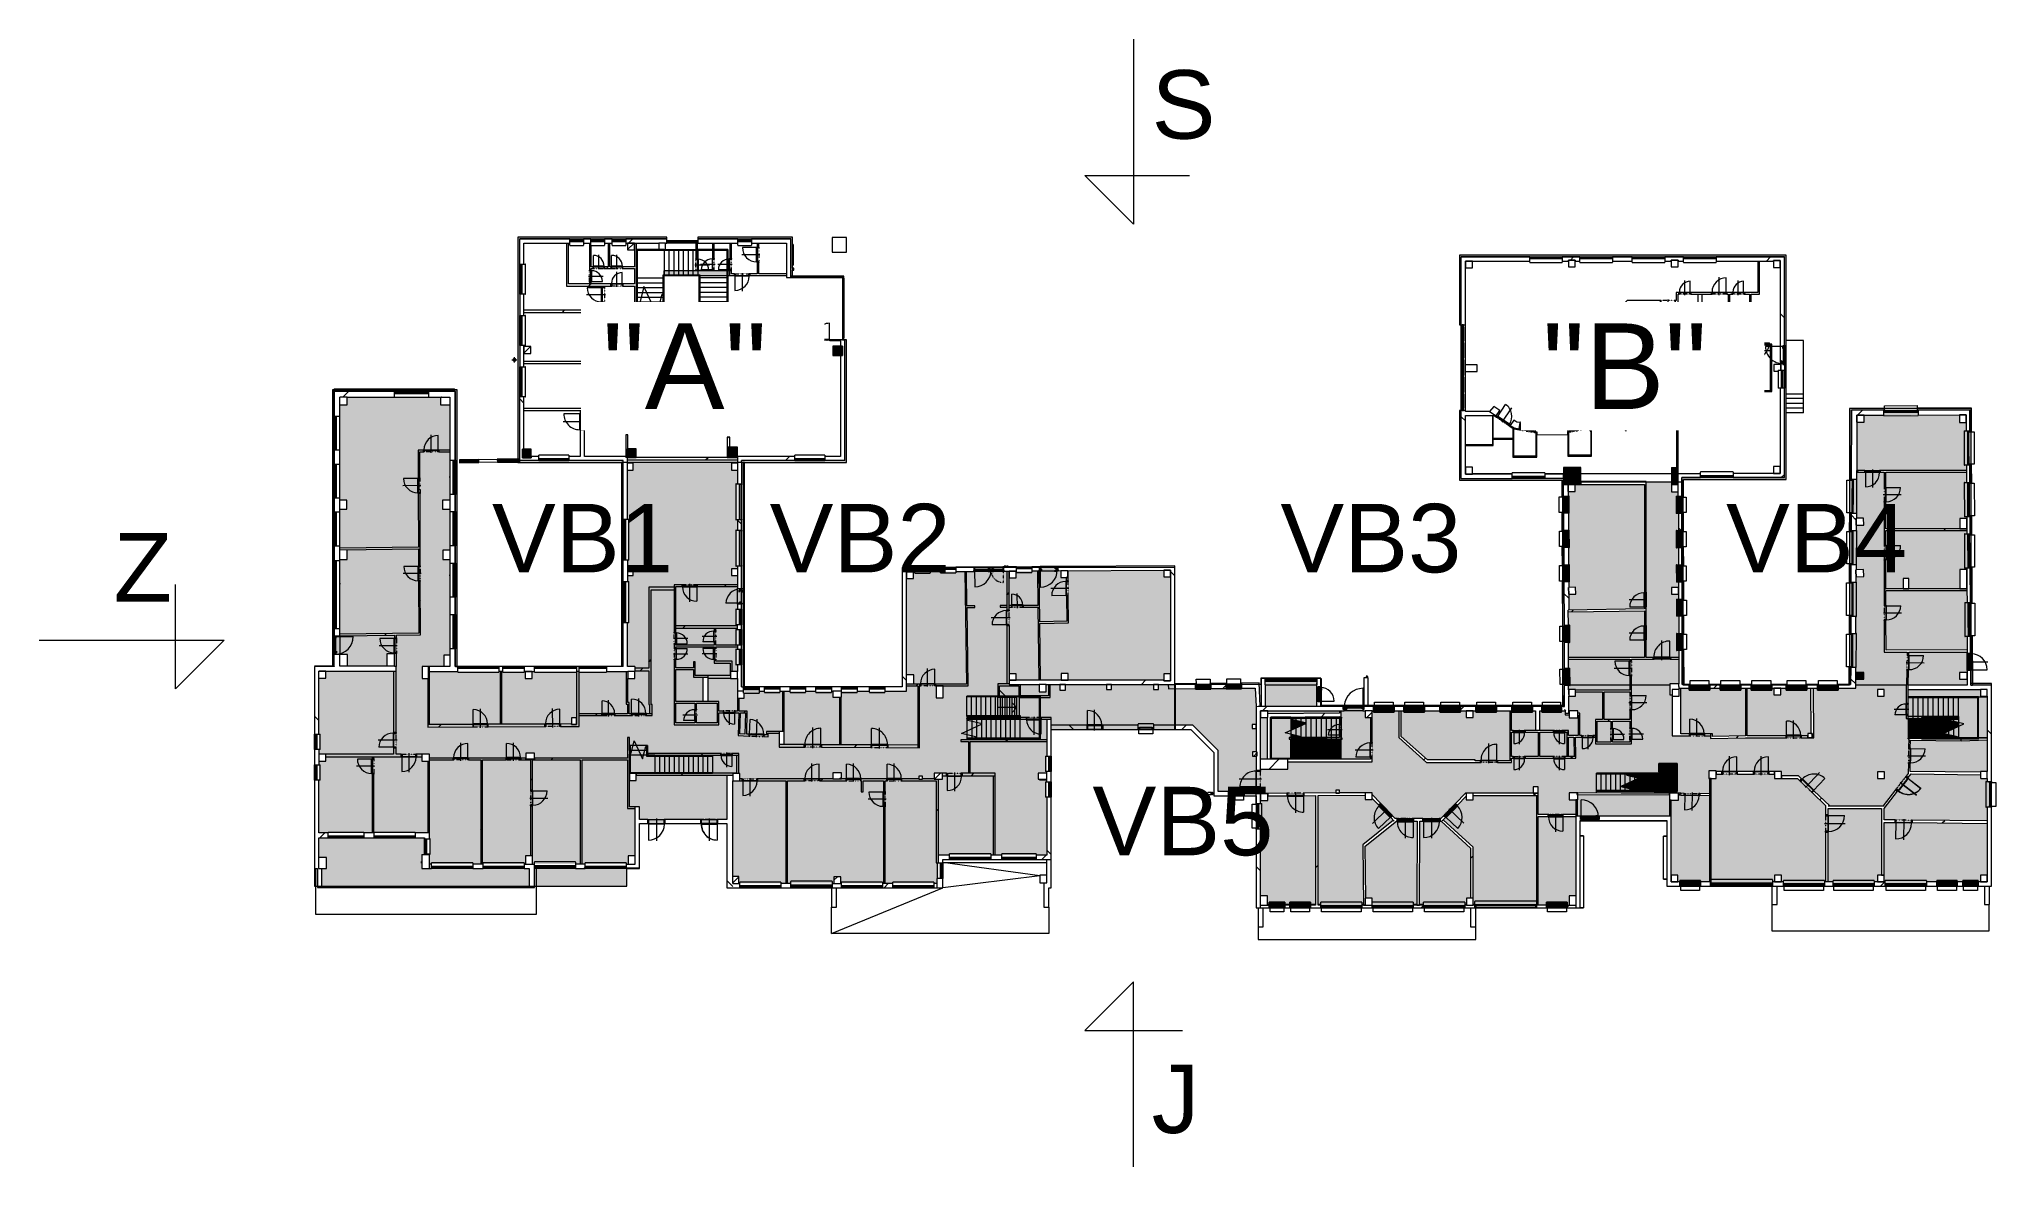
# Model space of a CAD drawing. Header units: millimetres. Extents: x -17526 to 208316, y -45352 to 20466.
# Drawn here: x -17526 to 96640, y -45352 to 20466 of the extents above; entities that cross this region are included whole.
import ezdxf

# ---------------------------------------------------------------- set-up
doc = ezdxf.new("R2010")
doc.units = ezdxf.units.MM
doc.linetypes.add('Čerchovaná se dvěma tečkami', pattern=[2.59, 1, -0.53, 0, -0.53, 0, -0.53])
doc.linetypes.add('Čárkovaná', pattern=[6.35, 3.175, -3.175])
for name, color, linetype, lineweight in [('A-AREA', 32, 'Continuous', 9), ('A-DETL-GENF', 92, 'Continuous', 9), ('A-DETL-THIN', 151, 'Continuous', 9), ('A-DOOR', 31, 'Continuous', 9), ('A-DOOR-FRAM', 31, 'Continuous', 9), ('A-FLOR', 192, 'Continuous', 9), ('A-FLOR-HRAL', 11, 'Continuous', 9), ('A-GENM', 13, 'Continuous', 9), ('A-GLAZ', 151, 'Continuous', 9), ('A-GLAZ-CURT', 52, 'Continuous', 9), ('A-GLAZ-CWMG', 51, 'Continuous', 9), ('A-GLAZ-SILL', 1, 'Continuous', 9), ('A-WALL', 113, 'Continuous', 9), ('A-WALL-PATT', 111, 'Continuous', 9), ('G-ANNO-TEXT', 231, 'Continuous', 9), ('I-FURN', 30, 'Continuous', 9), ('M-EQPM', 50, 'Continuous', 9), ('P-PIPE', 3, 'Continuous', 9), ('P-PIPE-CNTR', 3, 'Continuous', 9), ('Q-SPCQ', 91, 'Continuous', 9), ('S-COLS', 52, 'Continuous', 9), ('S-STRS', 31, 'Continuous', 9), ('S-STRS-ANNO', 31, 'Continuous', 9), ('S-STRS-MBND', 31, 'Continuous', 9)]:
    doc.layers.add(name, color=color, linetype=linetype, lineweight=lineweight)
doc.styles.add('Arial', font='arial.ttf', dxfattribs={"height": 5000})
doc.styles.add('Arial_1', font='arial.ttf', dxfattribs={"height": 4000})
pattern_1 = [(45, (0, 0), (-4242.64, 4242.64), [])]
pattern_2 = [(45, (0, 0), (-7184.2, 7184.2), []), (45, (2874, -3e-12), (-7184.2, 7184.2), []), (45, (8621, -7e-12), (-4310.5, 10057.9), [4064, -2032, 67.06, -1964.94])]
pattern_3 = [(45, (0, 0), (-5747.4, 5747.4), []), (45, (5747, 0), (-5747.4, 5747.4), [2032, -6096]), (135, (10058, 1437), (-5747.4, -5747.4), [4064, -4064]), (0, (7184, 4310.5), (5747.36, 5747.36), [2873.7, -8621]), (90, (10058, 1437), (-5747.36, 5747.36), [2873.7, -8621])]
pattern_4 = [(135.18, (78318, -8269), (-5729, -5765.6), []), (90.182, (75597, 880.5), (-5765.6, 5729), [1016, -10478.7]), (135.18, (75593.6, 1896.5), (-5729, -5765.6), [1016, -7112]), (180.182, (74873, 2612.6), (-5729, -5765.6), [1016, -10478.7]), (225.18, (73857, 2609), (5765.6, -5729), [1016, -7112]), (90.182, (73144, 872.7), (-5765.6, 5729), [1016, -10478.7]), (135.18, (73865, 156.6), (-5729, -5765.6), [1016, -7112]), (180.182, (74880.7, 160), (-5729, -5765.6), [1016, -10478.7]), (225.18, (75597, 880.5), (5765.6, -5729), [1016, -7112]), (135.18, (72207, 3533), (-5729, -5765.6), [2032, -6096])]
pattern_5 = [(225, (80382.5, -17208), (5747, -5747), []), (180, (71224.6, -19900.5), (-5747.4, -5747.4), [1016, -10478.7]), (225, (70209, -19900.5), (5747.4, -5747.4), [1016, -7112]), (270, (69490, -20619), (5747.4, -5747.4), [1016, -10478.7]), (315, (69490, -21635), (5747.4, 5747.4), [1016, -7112]), (180, (71224.6, -22353.3), (-5747.4, -5747.4), [1016, -10478.7]), (225, (71943, -21635), (5747.4, -5747.4), [1016, -7112]), (270, (71943, -20619), (5747.4, -5747.4), [1016, -10478.7]), (315, (71225, -19900.5), (5747.4, 5747.4), [1016, -7112]), (225, (68561, -23282), (5747.4, -5747.4), [2032, -6096])]
pattern_6 = [(45, (89914, -28969), (-5747.4, 5747.4), []), (360, (99071.6, -26277), (5747.4, 5747.4), [1016, -10478.7]), (45, (100088, -26277), (-5747.4, 5747.4), [1016, -7112]), (90, (100806, -25559), (-5747.4, 5747.4), [1016, -10478.7]), (135, (100806, -24543), (-5747.4, -5747.4), [1016, -7112]), (360, (99071.6, -23824.3), (5747.4, 5747.4), [1016, -10478.7]), (45, (98353, -24543), (-5747.4, 5747.4), [1016, -7112]), (90, (98353, -25559), (-5747.4, 5747.4), [1016, -10478.7]), (135, (99072, -26277), (-5747.4, -5747.4), [1016, -7112]), (45, (101735, -22895.5), (-5747.4, 5747.4), [2032, -6096])]
pattern_7 = [(45, (0, 0), (-7184.2, 7184.2), []), (45, (2874, -3e-12), (-7184.2, 7184.2), []), (45, (8621, -8e-12), (-4310.5, 10057.9), [4064, -2032, 67.06, -1964.94])]
pattern_8 = [(45, (0, 0), (-7184.2, 7184.2), []), (45, (2874, -2e-12), (-7184.2, 7184.2), []), (45, (8621, -6e-12), (-4310.5, 10057.9), [4064, -2032, 67.06, -1964.94])]
pattern_9 = [(45, (0, 0), (-7184.2, 7184.2), []), (45, (2874, 0), (-7184.2, 7184.2), []), (45, (8621, 0), (-4310.5, 10057.9), [4064, -2032, 67.06, -1964.94])]
pattern_10 = [(315.27, (71438, -11889.6), (5721, 5774), []), (270.265, (74172.5, -21035), (5773.9, -5720.7), [1016, -10478.7]), (315.265, (74177, -22051), (5720.7, 5774), [1016, -7112]), (0.265, (74899, -22766), (5720.7, 5773.9), [1016, -10478.7]), (45.265, (75915, -22761), (-5774, 5720.7), [1016, -7112]), (270.265, (76625.3, -21023.6), (5773.9, -5720.7), [1016, -10478.7]), (315.265, (75904, -20308.5), (5720.7, 5774), [1016, -7112]), (0.265, (74887.6, -20313), (5720.7, 5773.9), [1016, -10478.7]), (45.265, (74172.5, -21035), (-5774, 5720.7), [1016, -7112]), (315.265, (77566.5, -23682.6), (5720.7, 5774), [2032, -6096])]

msp = doc.modelspace()

# ---------------------------------------------------------------- texts
at = {"layer": 'G-ANNO-TEXT', "color": 7, "char_height": 4000, "attachment_point": 1, "style": 'Arial_1'}
for s, insert, width in [('\\fArial|b0|i0|c238|p34|;S', (47381.7, 18653), 4649.787), ('VB1', (8893.3, -6656.2), 13147.675), ('VB2', (25093.3, -6656.2), 13147.675), ('VB3', (54893.3, -6656.2), 13147.675), ('VB4', (80893.3, -6656.2), 13147.675), ('\\fArial|b0|i0|c238|p34|;Z', (-13180, -8358.1), 4168.775), ('VB5', (43929.9, -23167.2), 13147.675), ('\\fArial|b0|i0|c238|p34|;J', (47381.7, -39378.1), 3527.425)]:
    msp.add_mtext(s, dxfattribs=dict(at, insert=insert, width=width))

# ---------------------------------------------------------------- blocks, each defined once
blk = doc.blocks.new('DVERE_1k_oblozka - DD03_01_800x1970_koupelna-1549491-Mapka _ závislý 13')
at = {"layer": 'A-DOOR'}
for p, q in [((-450, 53), (-400, 53)), ((-450, -47), (-450, 53)), ((-400, 53), (-400, -47)), ((0, 103), (0, -947)), ((400, 53), (450, 53)), ((400, -47), (400, 53)), ((450, 53), (450, -47)), ((-400, -47), (-450, -47)), ((-415, -47), (-415, -907)), ((-415, -62), (-400, -62)), ((-415, -77), (-415, -62)), ((415, -77), (-415, -77)), ((-400, -37), (400, -37)), ((305, -77), (-305, -77)), ((450, -47), (400, -47)), ((400, -62), (415, -62)), ((415, -77), (415, -47)), ((415, -62), (415, -77))]:
    blk.add_line(p, q, dxfattribs=at)
at = {"layer": 'A-DOOR', "linetype": 'Čerchovaná se dvěma tečkami'}
for p, q in [((-400, 53), (400, 53)), ((-400, -47), (400, -47))]:
    blk.add_line(p, q, dxfattribs=at)
at = {"layer": 'A-DOOR'}
blk.add_arc((-415, -77), 830, 270, 0, dxfattribs=at)
at = {"layer": 'A-DOOR-FRAM'}
for p, q in [((-450, 53), (-400, 53)), ((-400, 53), (-400, -47)), ((400, -47), (400, 53)), ((450, 53), (400, 53)), ((-400, -47), (-450, -47)), ((400, -47), (450, -47))]:
    blk.add_line(p, q, dxfattribs=at)
blk = doc.blocks.new('OKNO_4k_ - OKNO_4k_4000x1460-1966617-Mapka _ závislý 13')
at = {"layer": 'A-GLAZ'}
for p, q in [((-2000, 166), (2000, 166)), ((-2000, 115), (-2000, 166)), ((2000, 115), (-2000, 115)), ((-2000, 115), (2000, 115)), ((-2000, 35), (-2000, 115)), ((2000, 35), (-2000, 35)), ((2000, 166), (2000, 115)), ((2000, 115), (2000, 35))]:
    blk.add_line(p, q, dxfattribs=at)
blk = doc.blocks.new('OKNO_dvere vchod_1k_nadsvetlik - vstupni dvere 1100_2435-971794-Mapka _ závislý 13')
at = {"layer": 'A-GLAZ'}
for p, q in [((-995, -85), (-995, 950)), ((-1040, -85), (-960, -85)), ((-1040, -165), (-1040, -85)), ((-1040, -164), (-1035, -164)), ((-1040, -166), (-1040, -164)), ((-960, -165), (-1040, -165)), ((-1035, -166), (-1040, -166)), ((-1035, -164), (-1035, -166)), ((-995, -65), (-900, -65)), ((-995, -85), (-995, -65)), ((-995, -65), (-995, -85)), ((-900, -65), (-995, -65)), ((-960, -85), (-995, -85)), ((-960, -145), (-960, -85)), ((-960, -85), (-960, -165)), ((-900, -145), (-960, -145)), ((-960, -165), (-20, -165)), ((-900, -65), (-900, -145)), ((-80, -65), (-900, -65)), ((-900, -145), (-80, -145)), ((-147, -15), (-37, -15)), ((-37, -15), (-147, -15)), ((-147, -15), (-147, -28)), ((-147, -28), (-147, -15)), ((-147, -28), (-37, -28)), ((-37, -28), (-147, -28)), ((-147, -182), (-37, -182)), ((-37, -182), (-147, -182)), ((-147, -195), (-147, -182)), ((-147, -182), (-147, -195)), ((-147, -195), (-37, -195)), ((-37, -195), (-147, -195)), ((-80, -65), (15, -65)), ((-80, -145), (-80, -65)), ((15, -65), (-80, -65)), ((-20, -145), (-80, -145)), ((-70, -55), (-70, -155)), ((-24, -55), (-70, -55)), ((-24, -55), (-70, -55)), ((-24, -55), (-70, -55)), ((-24, -55), (-70, -55)), ((-70, -155), (-24, -155)), ((-70, -155), (-24, -155)), ((-70, -155), (-24, -155)), ((-70, -155), (-24, -155)), ((-57, -28), (-57, -182)), ((-37, -28), (-57, -28)), ((-37, -28), (-57, -28)), ((-57, -182), (-37, -182)), ((-57, -182), (-37, -182)), ((-51, -55), (-43, -55)), ((-51, -55), (-43, -55)), ((-43, -155), (-51, -155)), ((-43, -155), (-51, -155)), ((-37, -15), (-37, -28)), ((-37, -15), (-37, -28)), ((-37, -182), (-37, -28)), ((-37, -182), (-37, -195)), ((-37, -182), (-37, -195)), ((-24, -155), (-24, -55)), ((-24, -84), (-24, -55)), ((15, -85), (-20, -85)), ((-20, -85), (-20, -145)), ((-20, -85), (60, -85)), ((-20, -165), (-20, -85)), ((60, -165), (-20, -165)), ((15, -65), (15, -85)), ((15, -65), (15, -85)), ((55, -164), (60, -164)), ((55, -166), (55, -164)), ((60, -166), (55, -166)), ((60, -85), (60, -165)), ((60, -164), (60, -166))]:
    blk.add_line(p, q, dxfattribs=at)
blk.add_arc((-995, -85), 1035, 360, 90, dxfattribs=at)
at = {"layer": 'A-GLAZ-SILL'}
blk.add_line((-1040, 165), (60, 165), dxfattribs=at)
blk = doc.blocks.new('OKNO_2k_ - OKNO_2k_1750 x 1750-1963716-Mapka _ závislý 13')
at = {"layer": 'A-GLAZ'}
for p, q in [((-875, 126), (875, 126)), ((-875, 75), (-875, 126)), ((875, 75), (-875, 75)), ((-875, 75), (875, 75)), ((-875, -5), (-875, 75)), ((875, 126), (875, 75)), ((875, 75), (875, -5)), ((875, -5), (-875, -5))]:
    blk.add_line(p, q, dxfattribs=at)
blk = doc.blocks.new('DVERE_1k_oblozka - DD03_01_800x1970_koupelna-1549495-Mapka _ závislý 13')
at = {"layer": 'A-DOOR'}
for p, q in [((-400, 47), (-450, 47)), ((-450, 47), (-450, -53)), ((-415, 47), (-415, 907)), ((415, 77), (-415, 77)), ((-415, 77), (-415, 62)), ((-415, 62), (-400, 62)), ((-400, -53), (-400, 47)), ((-400, 37), (400, 37)), ((305, 77), (-305, 77)), ((0, -103), (0, 947)), ((400, 62), (415, 62)), ((450, 47), (400, 47)), ((400, 47), (400, -53)), ((415, 62), (415, 77)), ((415, 77), (415, 47)), ((450, -53), (450, 47)), ((-450, -53), (-400, -53)), ((400, -53), (450, -53))]:
    blk.add_line(p, q, dxfattribs=at)
at = {"layer": 'A-DOOR', "linetype": 'Čerchovaná se dvěma tečkami'}
for p, q in [((-400, 47), (400, 47)), ((-400, -53), (400, -53))]:
    blk.add_line(p, q, dxfattribs=at)
at = {"layer": 'A-DOOR'}
blk.add_arc((-415, 77), 830, 360, 90, dxfattribs=at)
at = {"layer": 'A-DOOR-FRAM'}
for p, q in [((-400, 47), (-450, 47)), ((-400, -53), (-400, 47)), ((400, 47), (400, -53)), ((400, 47), (450, 47)), ((-450, -53), (-400, -53)), ((450, -53), (400, -53))]:
    blk.add_line(p, q, dxfattribs=at)
blk = doc.blocks.new('DVERE_1k_oblozka - DD03_01_800x1970_koupelna-1549494-Mapka _ závislý 13')
at = {"layer": 'A-DOOR'}
for p, q in [((-450, 78), (-400, 78)), ((-450, -72), (-450, 78)), ((-400, 78), (-400, -72)), ((0, 128), (0, -972)), ((400, 78), (450, 78)), ((400, -72), (400, 78)), ((450, 78), (450, -72)), ((-400, -72), (-450, -72)), ((-415, -72), (-415, -932)), ((-415, -87), (-400, -87)), ((-415, -102), (-415, -87)), ((415, -102), (-415, -102)), ((-400, -62), (400, -62)), ((305, -102), (-305, -102)), ((450, -72), (400, -72)), ((400, -87), (415, -87)), ((415, -102), (415, -72)), ((415, -87), (415, -102))]:
    blk.add_line(p, q, dxfattribs=at)
at = {"layer": 'A-DOOR', "linetype": 'Čerchovaná se dvěma tečkami'}
for p, q in [((-400, 78), (400, 78)), ((-400, -72), (400, -72))]:
    blk.add_line(p, q, dxfattribs=at)
at = {"layer": 'A-DOOR'}
blk.add_arc((-415, -102), 830, 270, 0, dxfattribs=at)
at = {"layer": 'A-DOOR-FRAM'}
for p, q in [((-450, 78), (-400, 78)), ((-400, 78), (-400, -72)), ((400, -72), (400, 78)), ((450, 78), (400, 78)), ((-400, -72), (-450, -72)), ((400, -72), (450, -72))]:
    blk.add_line(p, q, dxfattribs=at)
blk = doc.blocks.new('DVERE_1k_oblozka - DD03_01_800x1970_koupelna-1549493-Mapka _ závislý 13')
at = {"layer": 'A-DOOR'}
for p, q in [((-400, 72), (-450, 72)), ((-450, 72), (-450, -78)), ((-415, 72), (-415, 932)), ((415, 102), (-415, 102)), ((-415, 102), (-415, 87)), ((-415, 87), (-400, 87)), ((-400, -78), (-400, 72)), ((-400, 62), (400, 62)), ((305, 102), (-305, 102)), ((0, -128), (0, 972)), ((400, 87), (415, 87)), ((450, 72), (400, 72)), ((400, 72), (400, -78)), ((415, 87), (415, 102)), ((415, 102), (415, 72)), ((450, -78), (450, 72)), ((-450, -78), (-400, -78)), ((400, -78), (450, -78))]:
    blk.add_line(p, q, dxfattribs=at)
at = {"layer": 'A-DOOR', "linetype": 'Čerchovaná se dvěma tečkami'}
for p, q in [((-400, 72), (400, 72)), ((-400, -78), (400, -78))]:
    blk.add_line(p, q, dxfattribs=at)
at = {"layer": 'A-DOOR'}
blk.add_arc((-415, 102), 830, 360, 90, dxfattribs=at)
at = {"layer": 'A-DOOR-FRAM'}
for p, q in [((-400, 72), (-450, 72)), ((-400, -78), (-400, 72)), ((400, 72), (400, -78)), ((400, 72), (450, 72)), ((-450, -78), (-400, -78)), ((450, -78), (400, -78))]:
    blk.add_line(p, q, dxfattribs=at)
blk = doc.blocks.new('DVERE_1k_oblozka - DD03_01_800x1970_koupelna-1549492-Mapka _ závislý 13')
at = {"layer": 'A-DOOR'}
for p, q in [((-450, 53), (-400, 53)), ((-450, -47), (-450, 53)), ((-400, 53), (-400, -47)), ((0, 103), (0, -947)), ((400, 53), (450, 53)), ((400, -47), (400, 53)), ((450, 53), (450, -47)), ((-400, -47), (-450, -47)), ((-415, -47), (-415, -907)), ((-415, -62), (-400, -62)), ((-415, -77), (-415, -62)), ((415, -77), (-415, -77)), ((-400, -37), (400, -37)), ((305, -77), (-305, -77)), ((450, -47), (400, -47)), ((400, -62), (415, -62)), ((415, -77), (415, -47)), ((415, -62), (415, -77))]:
    blk.add_line(p, q, dxfattribs=at)
at = {"layer": 'A-DOOR', "linetype": 'Čerchovaná se dvěma tečkami'}
for p, q in [((-400, 53), (400, 53)), ((-400, -47), (400, -47))]:
    blk.add_line(p, q, dxfattribs=at)
at = {"layer": 'A-DOOR'}
blk.add_arc((-415, -77), 830, 270, 0, dxfattribs=at)
at = {"layer": 'A-DOOR-FRAM'}
for p, q in [((-450, 53), (-400, 53)), ((-400, 53), (-400, -47)), ((400, -47), (400, 53)), ((450, 53), (400, 53)), ((-400, -47), (-450, -47)), ((400, -47), (450, -47))]:
    blk.add_line(p, q, dxfattribs=at)
blk = doc.blocks.new('DVERE_1k_oblozka - DD03_01_800x1970_koupelna-1549498-Mapka _ závislý 13')
at = {"layer": 'A-DOOR'}
for p, q in [((-400, 47), (-450, 47)), ((-450, 47), (-450, -53)), ((-415, 47), (-415, 907)), ((415, 77), (-415, 77)), ((-415, 77), (-415, 62)), ((-415, 62), (-400, 62)), ((-400, -53), (-400, 47)), ((-400, 37), (400, 37)), ((305, 77), (-305, 77)), ((0, -103), (0, 947)), ((400, 62), (415, 62)), ((450, 47), (400, 47)), ((400, 47), (400, -53)), ((415, 62), (415, 77)), ((415, 77), (415, 47)), ((450, -53), (450, 47)), ((-450, -53), (-400, -53)), ((400, -53), (450, -53))]:
    blk.add_line(p, q, dxfattribs=at)
at = {"layer": 'A-DOOR', "linetype": 'Čerchovaná se dvěma tečkami'}
for p, q in [((-400, 47), (400, 47)), ((-400, -53), (400, -53))]:
    blk.add_line(p, q, dxfattribs=at)
at = {"layer": 'A-DOOR'}
blk.add_arc((-415, 77), 830, 360, 90, dxfattribs=at)
at = {"layer": 'A-DOOR-FRAM'}
for p, q in [((-400, 47), (-450, 47)), ((-400, -53), (-400, 47)), ((400, 47), (400, -53)), ((400, 47), (450, 47)), ((-450, -53), (-400, -53)), ((450, -53), (400, -53))]:
    blk.add_line(p, q, dxfattribs=at)
blk = doc.blocks.new('DVERE_1k_oblozka - DD03_01_700x1970_koupelna-1549497-Mapka _ závislý 13')
at = {"layer": 'A-DOOR'}
for p, q in [((-350, 47), (-400, 47)), ((-400, 47), (-400, -53)), ((-365, 47), (-365, 807)), ((365, 77), (-365, 77)), ((-365, 77), (-365, 62)), ((-365, 62), (-350, 62)), ((-350, -53), (-350, 47)), ((-350, 37), (350, 37)), ((255, 77), (-255, 77)), ((0, -103), (0, 847)), ((350, 62), (365, 62)), ((400, 47), (350, 47)), ((350, 47), (350, -53)), ((365, 62), (365, 77)), ((365, 77), (365, 47)), ((400, -53), (400, 47)), ((-400, -53), (-350, -53)), ((350, -53), (400, -53))]:
    blk.add_line(p, q, dxfattribs=at)
at = {"layer": 'A-DOOR', "linetype": 'Čerchovaná se dvěma tečkami'}
for p, q in [((-350, 47), (350, 47)), ((-350, -53), (350, -53))]:
    blk.add_line(p, q, dxfattribs=at)
at = {"layer": 'A-DOOR'}
blk.add_arc((-365, 77), 730, 360, 90, dxfattribs=at)
at = {"layer": 'A-DOOR-FRAM'}
for p, q in [((-350, 47), (-400, 47)), ((-350, -53), (-350, 47)), ((350, 47), (350, -53)), ((350, 47), (400, 47)), ((-400, -53), (-350, -53)), ((400, -53), (350, -53))]:
    blk.add_line(p, q, dxfattribs=at)
blk = doc.blocks.new('DVERE_1k_oblozka - DD03_01_900x1970_koupelna-1549502-Mapka _ závislý 13')
at = {"layer": 'A-DOOR'}
for p, q in [((-500, 78), (-450, 78)), ((-500, -72), (-500, 78)), ((-450, 78), (-450, -72)), ((0, 128), (0, -1072)), ((450, 78), (500, 78)), ((450, -72), (450, 78)), ((500, 78), (500, -72)), ((-450, -72), (-500, -72)), ((-465, -72), (-465, -1032)), ((-465, -87), (-450, -87)), ((-465, -102), (-465, -87)), ((465, -102), (-465, -102)), ((-450, -62), (450, -62)), ((355, -102), (-355, -102)), ((500, -72), (450, -72)), ((450, -87), (465, -87)), ((465, -102), (465, -72)), ((465, -87), (465, -102))]:
    blk.add_line(p, q, dxfattribs=at)
at = {"layer": 'A-DOOR', "linetype": 'Čerchovaná se dvěma tečkami'}
for p, q in [((-450, 78), (450, 78)), ((-450, -72), (450, -72))]:
    blk.add_line(p, q, dxfattribs=at)
at = {"layer": 'A-DOOR'}
blk.add_arc((-465, -102), 930, 270, 0, dxfattribs=at)
at = {"layer": 'A-DOOR-FRAM'}
for p, q in [((-500, 78), (-450, 78)), ((-450, 78), (-450, -72)), ((450, -72), (450, 78)), ((500, 78), (450, 78)), ((-450, -72), (-500, -72)), ((450, -72), (500, -72))]:
    blk.add_line(p, q, dxfattribs=at)
blk = doc.blocks.new('DVERE_1k_oblozka - DD03_01_600x1970_koupelna-1549500-Mapka _ závislý 13')
at = {"layer": 'A-DOOR'}
for p, q in [((-300, 47), (-350, 47)), ((-350, 47), (-350, -53)), ((-315, 47), (-315, 707)), ((315, 77), (-315, 77)), ((-315, 77), (-315, 62)), ((-315, 62), (-300, 62)), ((-300, -53), (-300, 47)), ((-300, 37), (300, 37)), ((205, 77), (-205, 77)), ((0, -103), (0, 747)), ((300, 62), (315, 62)), ((350, 47), (300, 47)), ((300, 47), (300, -53)), ((315, 62), (315, 77)), ((315, 77), (315, 47)), ((350, -53), (350, 47)), ((-350, -53), (-300, -53)), ((300, -53), (350, -53))]:
    blk.add_line(p, q, dxfattribs=at)
at = {"layer": 'A-DOOR', "linetype": 'Čerchovaná se dvěma tečkami'}
for p, q in [((-300, 47), (300, 47)), ((-300, -53), (300, -53))]:
    blk.add_line(p, q, dxfattribs=at)
at = {"layer": 'A-DOOR'}
blk.add_arc((-315, 77), 630, 360, 90, dxfattribs=at)
at = {"layer": 'A-DOOR-FRAM'}
for p, q in [((-300, 47), (-350, 47)), ((-300, -53), (-300, 47)), ((300, 47), (300, -53)), ((300, 47), (350, 47)), ((-350, -53), (-300, -53)), ((350, -53), (300, -53))]:
    blk.add_line(p, q, dxfattribs=at)
blk = doc.blocks.new('DVERE_1k_oblozka - DD03_01_800x1970_koupelna-2284058-Mapka _ závislý 13')
at = {"layer": 'A-DOOR'}
for p, q in [((-400, 122), (-450, 122)), ((-450, 122), (-450, -128)), ((-415, 122), (-415, 982)), ((415, 152), (-415, 152)), ((-415, 152), (-415, 137)), ((-415, 137), (-400, 137)), ((-400, -128), (-400, 122)), ((-400, 112), (400, 112)), ((305, 152), (-305, 152)), ((0, -178), (0, 1022)), ((400, 137), (415, 137)), ((450, 122), (400, 122)), ((400, 122), (400, -128)), ((415, 137), (415, 152)), ((415, 152), (415, 122)), ((450, -128), (450, 122)), ((-450, -128), (-400, -128)), ((400, -128), (450, -128))]:
    blk.add_line(p, q, dxfattribs=at)
at = {"layer": 'A-DOOR', "linetype": 'Čerchovaná se dvěma tečkami'}
for p, q in [((-400, 122), (400, 122)), ((-400, -128), (400, -128))]:
    blk.add_line(p, q, dxfattribs=at)
at = {"layer": 'A-DOOR'}
blk.add_arc((-415, 152), 830, 360, 90, dxfattribs=at)
at = {"layer": 'A-DOOR-FRAM'}
for p, q in [((-400, 122), (-450, 122)), ((-400, -128), (-400, 122)), ((400, 122), (400, -128)), ((400, 122), (450, 122)), ((-450, -128), (-400, -128)), ((450, -128), (400, -128))]:
    blk.add_line(p, q, dxfattribs=at)
blk = doc.blocks.new('Betonový čtvercový sloup - 850 x 850-1550239-Mapka _ závislý 13')
at = {"layer": 'S-COLS'}
for p, q in [((425, 425), (-425, 425)), ((-425, 425), (-425, -425)), ((425, -425), (425, 425)), ((-425, -425), (425, -425))]:
    blk.add_line(p, q, dxfattribs=at)
blk = doc.blocks.new('OKNO_2k_ - OKNO_2k_1900x1400-1963744-Mapka _ závislý 13')
at = {"layer": 'A-GLAZ'}
for p, q in [((-950, 126), (950, 126)), ((-950, 75), (-950, 126)), ((950, 75), (-950, 75)), ((-950, 75), (950, 75)), ((-950, -5), (-950, 75)), ((950, 126), (950, 75)), ((950, 75), (950, -5)), ((950, -5), (-950, -5))]:
    blk.add_line(p, q, dxfattribs=at)
blk = doc.blocks.new('DVERE_1k_oblozka - DD03_01_600x1970_koupelna-1549499-Mapka _ závislý 13')
at = {"layer": 'A-DOOR'}
for p, q in [((-350, 53), (-300, 53)), ((-350, -47), (-350, 53)), ((-300, 53), (-300, -47)), ((0, 103), (0, -747)), ((300, 53), (350, 53)), ((300, -47), (300, 53)), ((350, 53), (350, -47)), ((-300, -47), (-350, -47)), ((-315, -47), (-315, -707)), ((-315, -62), (-300, -62)), ((-315, -77), (-315, -62)), ((315, -77), (-315, -77)), ((-300, -37), (300, -37)), ((205, -77), (-205, -77)), ((350, -47), (300, -47)), ((300, -62), (315, -62)), ((315, -77), (315, -47)), ((315, -62), (315, -77))]:
    blk.add_line(p, q, dxfattribs=at)
at = {"layer": 'A-DOOR', "linetype": 'Čerchovaná se dvěma tečkami'}
for p, q in [((-300, 53), (300, 53)), ((-300, -47), (300, -47))]:
    blk.add_line(p, q, dxfattribs=at)
at = {"layer": 'A-DOOR'}
blk.add_arc((-315, -77), 630, 270, 0, dxfattribs=at)
at = {"layer": 'A-DOOR-FRAM'}
for p, q in [((-350, 53), (-300, 53)), ((-300, 53), (-300, -47)), ((300, -47), (300, 53)), ((350, 53), (300, 53)), ((-300, -47), (-350, -47)), ((300, -47), (350, -47))]:
    blk.add_line(p, q, dxfattribs=at)
blk = doc.blocks.new('DVERE_1k_oblozka - DD03_01_800x1970_koupelna-V1-Mapka _ závislý 13')
at = {"layer": 'A-DOOR'}
for p, q in [((-400, 47), (-450, 47)), ((-450, 47), (-450, -53)), ((-415, 47), (-415, 907)), ((415, 77), (-415, 77)), ((-415, 77), (-415, 62)), ((-415, 62), (-415, 77)), ((-415, 62), (-400, 62)), ((-400, -53), (-400, 47)), ((-400, 37), (400, 37)), ((305, 77), (-305, 77)), ((0, -103), (0, 947)), ((400, 62), (415, 62)), ((415, 62), (400, 62)), ((450, 47), (400, 47)), ((400, 47), (400, -53)), ((415, 62), (415, 77)), ((415, 77), (415, 47)), ((450, -53), (450, 47)), ((-450, -53), (-400, -53)), ((400, -53), (450, -53))]:
    blk.add_line(p, q, dxfattribs=at)
at = {"layer": 'A-DOOR', "linetype": 'Čerchovaná se dvěma tečkami'}
for p, q in [((-400, 47), (400, 47)), ((-400, -53), (400, -53))]:
    blk.add_line(p, q, dxfattribs=at)
at = {"layer": 'A-DOOR'}
blk.add_arc((-415, 77), 830, 360, 90, dxfattribs=at)
at = {"layer": 'A-DOOR-FRAM'}
for p, q in [((-400, 47), (-450, 47)), ((-400, -53), (-400, 47)), ((400, 47), (400, -53)), ((400, 47), (450, 47)), ((-450, -53), (-400, -53)), ((450, -53), (400, -53))]:
    blk.add_line(p, q, dxfattribs=at)
blk = doc.blocks.new('OKNO_2k_ - OKNO_2k_1750 x 1750-1963735-Mapka _ závislý 13')
at = {"layer": 'A-GLAZ'}
for p, q in [((-875, 5), (875, 5)), ((-875, -75), (-875, 5)), ((875, 5), (875, -75)), ((-875, -75), (875, -75)), ((-875, -126), (-875, -75)), ((875, -75), (-875, -75)), ((875, -126), (-875, -126)), ((875, -75), (875, -126))]:
    blk.add_line(p, q, dxfattribs=at)
blk = doc.blocks.new('Betonový pravoúhlý sloup - 400 x 480mm-2012646-Mapka _ závislý 13')
at = {"layer": 'S-COLS'}
blk.add_hatch(color=133, dxfattribs=at).paths.add_polyline_path([(-200, -240), (200, -240), (200, 240), (-200, 240)])
for p, q in [((200, 240), (-200, 240)), ((-200, 240), (-200, -240)), ((200, -240), (200, 240)), ((-200, -240), (200, -240))]:
    blk.add_line(p, q, dxfattribs=at)
blk = doc.blocks.new('DVERE_1k_oblozka - DD03_01_900x1970_koupelna-1549517-Mapka _ závislý 13')
at = {"layer": 'A-DOOR'}
h = blk.add_hatch(color=151, dxfattribs=at)
h.paths.add_polyline_path([(-500, -72), (-450, -72), (-450, 78), (-500, 78)])
h.paths.add_polyline_path([(450, -72), (500, -72), (500, 78), (450, 78)])
blk.add_hatch(color=151, dxfattribs=at).paths.add_polyline_path([(465, -102), (450, -62), (-450, -72), (-465, -102), (-114, -102)])
for p, q in [((-500, 78), (-450, 78)), ((-500, -72), (-500, 78)), ((-450, 78), (-450, -72)), ((0, 128), (0, -1072)), ((450, 78), (500, 78)), ((450, -72), (450, 78)), ((500, 78), (500, -72)), ((-450, -72), (-500, -72)), ((-465, -72), (-465, -1032)), ((-465, -87), (-450, -87)), ((-465, -102), (-465, -87)), ((465, -102), (-465, -102)), ((-450, -62), (450, -62)), ((355, -102), (-355, -102)), ((500, -72), (450, -72)), ((450, -87), (465, -87)), ((465, -102), (465, -72)), ((465, -87), (465, -102))]:
    blk.add_line(p, q, dxfattribs=at)
at = {"layer": 'A-DOOR', "linetype": 'Čerchovaná se dvěma tečkami'}
for p, q in [((-450, 78), (450, 78)), ((-450, -72), (450, -72))]:
    blk.add_line(p, q, dxfattribs=at)
at = {"layer": 'A-DOOR'}
blk.add_arc((-465, -102), 930, 270, 0, dxfattribs=at)
at = {"layer": 'A-DOOR-FRAM'}
for p, q in [((-500, 78), (-450, 78)), ((-450, 78), (-450, -72)), ((450, -72), (450, 78)), ((500, 78), (450, 78)), ((-450, -72), (-500, -72)), ((450, -72), (500, -72))]:
    blk.add_line(p, q, dxfattribs=at)
blk = doc.blocks.new('DVERE_1k_oblozka - DD03_01_900x1970_koupelna-1549516-Mapka _ závislý 13')
at = {"layer": 'A-DOOR'}
h = blk.add_hatch(color=151, dxfattribs=at)
h.paths.add_polyline_path([(-450, 72), (-500, 72), (-500, -78), (-450, -78)])
h.paths.add_polyline_path([(450, 72), (450, -78), (500, -78), (500, 72)])
blk.add_hatch(color=151, dxfattribs=at).paths.add_polyline_path([(-465, 102), (-450, 62), (450, 72), (465, 102), (-389, 102)])
for p, q in [((-450, 72), (-500, 72)), ((-500, 72), (-500, -78)), ((-465, 72), (-465, 1032)), ((465, 102), (-465, 102)), ((-465, 102), (-465, 87)), ((-465, 87), (-450, 87)), ((-450, -78), (-450, 72)), ((-450, 62), (450, 62)), ((355, 102), (-355, 102)), ((0, -128), (0, 1072)), ((450, 87), (465, 87)), ((500, 72), (450, 72)), ((450, 72), (450, -78)), ((465, 87), (465, 102)), ((465, 102), (465, 72)), ((500, -78), (500, 72)), ((-500, -78), (-450, -78)), ((450, -78), (500, -78))]:
    blk.add_line(p, q, dxfattribs=at)
at = {"layer": 'A-DOOR', "linetype": 'Čerchovaná se dvěma tečkami'}
for p, q in [((-450, 72), (450, 72)), ((-450, -78), (450, -78))]:
    blk.add_line(p, q, dxfattribs=at)
at = {"layer": 'A-DOOR'}
blk.add_arc((-465, 102), 930, 360, 90, dxfattribs=at)
at = {"layer": 'A-DOOR-FRAM'}
for p, q in [((-450, 72), (-500, 72)), ((-450, -78), (-450, 72)), ((450, 72), (450, -78)), ((450, 72), (500, 72)), ((-500, -78), (-450, -78)), ((500, -78), (450, -78))]:
    blk.add_line(p, q, dxfattribs=at)
blk = doc.blocks.new('DVERE_1k_oblozka - DD03_01_900x1970_koupelna-1549515-Mapka _ závislý 13')
at = {"layer": 'A-DOOR'}
h = blk.add_hatch(color=151, dxfattribs=at)
h.paths.add_polyline_path([(-500, -72), (-450, -72), (-450, 78), (-500, 78), (-500, -23)])
h.paths.add_polyline_path([(450, -72), (500, -72), (500, 78), (450, 78)])
blk.add_hatch(color=151, dxfattribs=at).paths.add_polyline_path([(-465, -102), (450, -87), (440, -62), (-450, -75), (-450, -87)])
for p, q in [((-500, 78), (-450, 78)), ((-500, -72), (-500, 78)), ((-450, 78), (-450, -72)), ((0, 128), (0, -1072)), ((450, 78), (500, 78)), ((450, -72), (450, 78)), ((500, 78), (500, -72)), ((-450, -72), (-500, -72)), ((-465, -72), (-465, -1032)), ((-465, -87), (-450, -87)), ((-465, -102), (-465, -87)), ((-465, -87), (-465, -102)), ((-450, -87), (-465, -87)), ((465, -102), (-465, -102)), ((-450, -62), (450, -62)), ((-450, -87), (-450, -75)), ((355, -102), (-355, -102)), ((450, -62), (450, -87)), ((500, -72), (450, -72)), ((450, -87), (465, -87)), ((465, -87), (450, -87)), ((465, -102), (465, -72)), ((465, -87), (465, -102)), ((465, -102), (465, -87))]:
    blk.add_line(p, q, dxfattribs=at)
at = {"layer": 'A-DOOR', "linetype": 'Čerchovaná se dvěma tečkami'}
for p, q in [((-450, 78), (450, 78)), ((-450, -72), (450, -72))]:
    blk.add_line(p, q, dxfattribs=at)
at = {"layer": 'A-DOOR'}
blk.add_arc((-465, -102), 930, 270, 0, dxfattribs=at)
at = {"layer": 'A-DOOR-FRAM'}
for p, q in [((-500, 78), (-450, 78)), ((-450, 78), (-450, -72)), ((450, -72), (450, 78)), ((500, 78), (450, 78)), ((-450, -72), (-500, -72)), ((450, -72), (500, -72))]:
    blk.add_line(p, q, dxfattribs=at)
blk = doc.blocks.new('DVERE_1k_oblozka - DD03_01_900x1970_koupelna-V2-Mapka _ závislý 13')
at = {"layer": 'A-DOOR'}
h = blk.add_hatch(color=151, dxfattribs=at)
h.paths.add_polyline_path([(-500, 72), (-500, -78), (-450, -78), (-450, 72)])
h.paths.add_polyline_path([(450, 72), (450, -78), (500, -78), (500, 72)])
blk.add_hatch(color=151, dxfattribs=at).paths.add_polyline_path([(-465, 102), (-440, 62), (450, 72), (465, 102)])
for p, q in [((-450, 72), (-500, 72)), ((-500, 72), (-500, -78)), ((-465, 72), (-465, 1032)), ((465, 102), (-465, 102)), ((-465, 102), (-465, 87)), ((-465, 87), (-465, 102)), ((-465, 87), (-450, 87)), ((-450, 87), (-465, 87)), ((-450, 87), (-450, 62)), ((-450, -78), (-450, 72)), ((-450, 62), (450, 62)), ((355, 102), (-355, 102)), ((0, -128), (0, 1072)), ((450, 62), (450, 87)), ((450, 87), (465, 87)), ((465, 87), (450, 87)), ((500, 72), (450, 72)), ((450, 72), (450, -78)), ((465, 87), (465, 102)), ((465, 102), (465, 87)), ((465, 102), (465, 72)), ((500, -78), (500, 65)), ((-500, -78), (-450, -78)), ((450, -78), (500, -78))]:
    blk.add_line(p, q, dxfattribs=at)
at = {"layer": 'A-DOOR', "linetype": 'Čerchovaná se dvěma tečkami'}
for p, q in [((-450, 72), (450, 72)), ((-450, -78), (450, -78))]:
    blk.add_line(p, q, dxfattribs=at)
at = {"layer": 'A-DOOR'}
blk.add_arc((-465, 102), 930, 360, 90, dxfattribs=at)
at = {"layer": 'A-DOOR-FRAM'}
for p, q in [((-450, 72), (-500, 72)), ((-450, -78), (-450, 72)), ((450, 72), (450, -78)), ((450, 72), (500, 72)), ((-500, -78), (-450, -78)), ((500, -78), (450, -78))]:
    blk.add_line(p, q, dxfattribs=at)
blk = doc.blocks.new('DVERE_1k_oblozka - DD03_01_900x1970_koupelna-1549518-Mapka _ závislý 13')
at = {"layer": 'A-DOOR'}
h = blk.add_hatch(color=151, dxfattribs=at)
h.paths.add_polyline_path([(500, 53), (450, 53), (450, -47), (500, -47)])
h.paths.add_polyline_path([(-450, 53), (-500, 53), (-500, -47), (-450, -47)])
blk.add_hatch(color=151, dxfattribs=at).paths.add_polyline_path([(-450, -37), (-465, -77), (450, -62), (450, -37)])
for p, q in [((-500, 53), (-450, 53)), ((-500, -47), (-500, 53)), ((-450, 53), (-450, -47)), ((0, 103), (0, -1047)), ((450, 53), (500, 53)), ((450, -47), (450, 53)), ((500, 53), (500, -47)), ((-450, -47), (-500, -47)), ((-465, -47), (-465, -1007)), ((-465, -62), (-450, -62)), ((-465, -77), (-465, -62)), ((465, -77), (-465, -77)), ((-450, -37), (450, -37)), ((355, -77), (-355, -77)), ((500, -47), (450, -47)), ((450, -62), (465, -62)), ((465, -77), (465, -47)), ((465, -62), (465, -77))]:
    blk.add_line(p, q, dxfattribs=at)
at = {"layer": 'A-DOOR', "linetype": 'Čerchovaná se dvěma tečkami'}
for p, q in [((-450, 53), (450, 53)), ((-450, -47), (450, -47))]:
    blk.add_line(p, q, dxfattribs=at)
at = {"layer": 'A-DOOR'}
blk.add_arc((-465, -77), 930, 270, 0, dxfattribs=at)
at = {"layer": 'A-DOOR-FRAM'}
for p, q in [((-500, 53), (-450, 53)), ((-450, 53), (-450, -47)), ((450, -47), (450, 53)), ((500, 53), (450, 53)), ((-450, -47), (-500, -47)), ((450, -47), (500, -47))]:
    blk.add_line(p, q, dxfattribs=at)
blk = doc.blocks.new('DVERE_1k_oblozka - DD03_01_600x1970_koupelna-1549511-Mapka _ závislý 13')
at = {"layer": 'A-DOOR'}
h = blk.add_hatch(color=151, dxfattribs=at)
h.paths.add_polyline_path([(-300, -47), (-300, 53), (-350, 53), (-350, -47)])
h.paths.add_polyline_path([(300, -47), (350, -47), (350, 53), (300, 53)])
blk.add_hatch(color=151, dxfattribs=at).paths.add_polyline_path([(-315, -77), (300, -61), (300, -37), (-300, -47), (-300, -62)])
for p, q in [((-350, 53), (-300, 53)), ((-350, -47), (-350, 53)), ((-300, 53), (-300, -47)), ((0, 103), (0, -747)), ((300, 53), (350, 53)), ((300, -47), (300, 53)), ((350, 53), (350, -47)), ((-300, -47), (-350, -47)), ((-315, -47), (-315, -707)), ((-315, -62), (-300, -62)), ((-315, -77), (-315, -62)), ((315, -77), (-315, -77)), ((-300, -37), (300, -37)), ((-300, -62), (-300, -61)), ((205, -77), (-205, -77)), ((350, -47), (300, -47)), ((300, -61), (300, -62)), ((300, -62), (315, -62)), ((315, -77), (315, -47)), ((315, -62), (315, -77))]:
    blk.add_line(p, q, dxfattribs=at)
at = {"layer": 'A-DOOR', "linetype": 'Čerchovaná se dvěma tečkami'}
for p, q in [((-300, 53), (300, 53)), ((-300, -47), (300, -47))]:
    blk.add_line(p, q, dxfattribs=at)
at = {"layer": 'A-DOOR'}
blk.add_arc((-315, -77), 630, 270, 0, dxfattribs=at)
at = {"layer": 'A-DOOR-FRAM'}
for p, q in [((-350, 53), (-300, 53)), ((-300, 53), (-300, -47)), ((300, -47), (300, 53)), ((350, 53), (300, 53)), ((-300, -47), (-350, -47)), ((300, -47), (350, -47))]:
    blk.add_line(p, q, dxfattribs=at)
blk = doc.blocks.new('DVERE_1k_oblozka - DD03_01_600x1970_koupelna-1549509-Mapka _ závislý 13')
at = {"layer": 'A-DOOR'}
h = blk.add_hatch(color=151, dxfattribs=at)
h.paths.add_polyline_path([(-350, 47), (-350, -53), (-300, -53), (-300, 47)])
h.paths.add_polyline_path([(300, 47), (300, -53), (350, -53), (350, 47)])
blk.add_hatch(color=151, dxfattribs=at).paths.add_polyline_path([(-191, 77), (-300, 61), (-300, 37), (300, 47), (315, 77)])
for p, q in [((-300, 47), (-350, 47)), ((-350, 47), (-350, -53)), ((-315, 47), (-315, 707)), ((315, 77), (-315, 77)), ((-315, 77), (-315, 62)), ((-315, 62), (-300, 62)), ((-300, 62), (-300, 61)), ((-300, -53), (-300, 47)), ((-300, 37), (300, 37)), ((205, 77), (-205, 77)), ((0, -103), (0, 747)), ((300, 61), (300, 62)), ((300, 62), (315, 62)), ((350, 47), (300, 47)), ((300, 47), (300, -53)), ((315, 62), (315, 77)), ((315, 77), (315, 47)), ((350, -53), (350, 47)), ((-350, -53), (-300, -53)), ((300, -53), (350, -53))]:
    blk.add_line(p, q, dxfattribs=at)
at = {"layer": 'A-DOOR', "linetype": 'Čerchovaná se dvěma tečkami'}
for p, q in [((-300, 47), (300, 47)), ((-300, -53), (300, -53))]:
    blk.add_line(p, q, dxfattribs=at)
at = {"layer": 'A-DOOR'}
blk.add_arc((-315, 77), 630, 360, 90, dxfattribs=at)
at = {"layer": 'A-DOOR-FRAM'}
for p, q in [((-300, 47), (-350, 47)), ((-300, -53), (-300, 47)), ((300, 47), (300, -53)), ((300, 47), (350, 47)), ((-350, -53), (-300, -53)), ((350, -53), (300, -53))]:
    blk.add_line(p, q, dxfattribs=at)
blk = doc.blocks.new('DVERE_1k_oblozka - DD03_01_800x1970_koupelna-1549521-Mapka _ závislý 13')
at = {"layer": 'A-DOOR'}
h = blk.add_hatch(color=151, dxfattribs=at)
h.paths.add_polyline_path([(400, 47), (400, -53), (450, -53), (450, 47)])
h.paths.add_polyline_path([(-450, 47), (-450, -53), (-400, -53), (-400, 47)])
blk.add_hatch(color=151, dxfattribs=at).paths.add_polyline_path([(-398, 77), (-400, 62), (-398, 37), (400, 47), (415, 77), (165, 77)])
for p, q in [((-400, 47), (-450, 47)), ((-450, 47), (-450, -53)), ((-415, 47), (-415, 907)), ((415, 77), (-415, 77)), ((-415, 77), (-415, 62)), ((-415, 62), (-400, 62)), ((-400, -53), (-400, 47)), ((-400, 37), (400, 37)), ((305, 77), (-305, 77)), ((0, -103), (0, 947)), ((400, 62), (415, 62)), ((450, 47), (400, 47)), ((400, 47), (400, -53)), ((415, 62), (415, 77)), ((415, 77), (415, 47)), ((450, -53), (450, 47)), ((-450, -53), (-400, -53)), ((400, -53), (450, -53))]:
    blk.add_line(p, q, dxfattribs=at)
at = {"layer": 'A-DOOR', "linetype": 'Čerchovaná se dvěma tečkami'}
for p, q in [((-400, 47), (400, 47)), ((-400, -53), (400, -53))]:
    blk.add_line(p, q, dxfattribs=at)
at = {"layer": 'A-DOOR'}
blk.add_arc((-415, 77), 830, 360, 90, dxfattribs=at)
at = {"layer": 'A-DOOR-FRAM'}
for p, q in [((-400, 47), (-450, 47)), ((-400, -53), (-400, 47)), ((400, 47), (400, -53)), ((400, 47), (450, 47)), ((-450, -53), (-400, -53)), ((450, -53), (400, -53))]:
    blk.add_line(p, q, dxfattribs=at)
blk = doc.blocks.new('DVERE_1k_oblozka - DD03_01_800x1970_koupelna-1549489-Mapka _ závislý 13')
at = {"layer": 'A-DOOR'}
h = blk.add_hatch(color=151, dxfattribs=at)
h.paths.add_polyline_path([(450, -53), (450, 47), (400, 47), (400, -53)])
h.paths.add_polyline_path([(-400, -53), (-400, 47), (-450, 47), (-450, -53)])
blk.add_hatch(color=151, dxfattribs=at).paths.add_polyline_path([(400, 37), (400, 62), (-400, 47), (-400, 37)])
for p, q in [((-400, 47), (-450, 47)), ((-450, 47), (-450, -53)), ((-415, 47), (-415, 907)), ((415, 77), (-415, 77)), ((-415, 77), (-415, 62)), ((-415, 62), (-400, 62)), ((-400, -53), (-400, 47)), ((-400, 37), (400, 37)), ((305, 77), (-305, 77)), ((0, -103), (0, 947)), ((400, 62), (415, 62)), ((450, 47), (400, 47)), ((400, 47), (400, -53)), ((415, 62), (415, 77)), ((415, 77), (415, 47)), ((450, -53), (450, 47)), ((-450, -53), (-400, -53)), ((400, -53), (450, -53))]:
    blk.add_line(p, q, dxfattribs=at)
at = {"layer": 'A-DOOR', "linetype": 'Čerchovaná se dvěma tečkami'}
for p, q in [((-400, 47), (400, 47)), ((-400, -53), (400, -53))]:
    blk.add_line(p, q, dxfattribs=at)
at = {"layer": 'A-DOOR'}
blk.add_arc((-415, 77), 830, 360, 90, dxfattribs=at)
at = {"layer": 'A-DOOR-FRAM'}
for p, q in [((-400, 47), (-450, 47)), ((-400, -53), (-400, 47)), ((400, 47), (400, -53)), ((400, 47), (450, 47)), ((-450, -53), (-400, -53)), ((450, -53), (400, -53))]:
    blk.add_line(p, q, dxfattribs=at)
blk = doc.blocks.new('DVERE_1k_oblozka - DD03_01_800x1970_koupelna-V3-Mapka _ závislý 13')
at = {"layer": 'A-DOOR'}
h = blk.add_hatch(color=151, dxfattribs=at)
h.paths.add_polyline_path([(450, -53), (450, 47), (400, 47), (400, -53)])
h.paths.add_polyline_path([(-400, -53), (-400, 47), (-450, 47), (-450, -53)])
blk.add_hatch(color=151, dxfattribs=at).paths.add_polyline_path([(415, 77), (-400, 62), (-400, 37), (400, 47), (400, 62)])
for p, q in [((-400, 47), (-450, 47)), ((-450, 47), (-450, -42)), ((-415, 47), (-415, 907)), ((415, 77), (-415, 77)), ((-415, 77), (-415, 62)), ((-415, 62), (-400, 62)), ((-400, -53), (-400, 47)), ((-400, 37), (400, 37)), ((305, 77), (-305, 77)), ((0, -103), (0, 947)), ((400, 62), (415, 62)), ((450, 47), (400, 47)), ((400, 47), (400, -53)), ((415, 62), (415, 77)), ((415, 77), (415, 47)), ((450, -53), (450, 47)), ((-450, -53), (-400, -53)), ((400, -53), (450, -53))]:
    blk.add_line(p, q, dxfattribs=at)
at = {"layer": 'A-DOOR', "linetype": 'Čerchovaná se dvěma tečkami'}
for p, q in [((-400, 47), (400, 47)), ((-400, -53), (400, -53))]:
    blk.add_line(p, q, dxfattribs=at)
at = {"layer": 'A-DOOR'}
blk.add_arc((-415, 77), 830, 360, 90, dxfattribs=at)
at = {"layer": 'A-DOOR-FRAM'}
for p, q in [((-400, 47), (-450, 47)), ((-400, -53), (-400, 47)), ((400, 47), (400, -53)), ((400, 47), (450, 47)), ((-450, -53), (-400, -53)), ((450, -53), (400, -53))]:
    blk.add_line(p, q, dxfattribs=at)
blk = doc.blocks.new('DVERE_1k_oblozka - DD03_01_800x1970_koupelna-1549510-Mapka _ závislý 13')
at = {"layer": 'A-DOOR'}
h = blk.add_hatch(color=151, dxfattribs=at)
h.paths.add_polyline_path([(450, -47), (450, 53), (400, 53), (400, -47)])
h.paths.add_polyline_path([(-400, -47), (-400, 53), (-450, 53), (-450, -47)])
blk.add_hatch(color=151, dxfattribs=at).paths.add_polyline_path([(415, -77), (400, -37), (-400, -47), (-415, -77), (318, -77)])
for p, q in [((-450, 53), (-400, 53)), ((-450, -47), (-450, 53)), ((-400, 53), (-400, -47)), ((0, 103), (0, -947)), ((400, 53), (450, 53)), ((400, -47), (400, 53)), ((450, 53), (450, -47)), ((-400, -47), (-450, -47)), ((-415, -47), (-415, -907)), ((-415, -62), (-400, -62)), ((-415, -77), (-415, -62)), ((415, -77), (-415, -77)), ((-400, -37), (400, -37)), ((305, -77), (-305, -77)), ((450, -47), (400, -47)), ((400, -62), (415, -62)), ((415, -77), (415, -47)), ((415, -62), (415, -77))]:
    blk.add_line(p, q, dxfattribs=at)
at = {"layer": 'A-DOOR', "linetype": 'Čerchovaná se dvěma tečkami'}
for p, q in [((-400, 53), (400, 53)), ((-400, -47), (400, -47))]:
    blk.add_line(p, q, dxfattribs=at)
at = {"layer": 'A-DOOR'}
blk.add_arc((-415, -77), 830, 270, 0, dxfattribs=at)
at = {"layer": 'A-DOOR-FRAM'}
for p, q in [((-450, 53), (-400, 53)), ((-400, 53), (-400, -47)), ((400, -47), (400, 53)), ((450, 53), (400, 53)), ((-400, -47), (-450, -47)), ((400, -47), (450, -47))]:
    blk.add_line(p, q, dxfattribs=at)
blk = doc.blocks.new('DVERE_1k_oblozka - DD03_01_800x1970_koupelna-V4-Mapka _ závislý 13')
at = {"layer": 'A-DOOR'}
h = blk.add_hatch(color=151, dxfattribs=at)
h.paths.add_polyline_path([(-450, -53), (-400, -53), (-400, 47), (-450, 47)])
h.paths.add_polyline_path([(400, 47), (400, -53), (450, -53), (450, 47)])
blk.add_hatch(color=151, dxfattribs=at).paths.add_polyline_path([(-415, 77), (-400, 37), (400, 47), (415, 77), (-177, 77)])
for p, q in [((-400, 47), (-450, 47)), ((-450, 47), (-450, -53)), ((-415, 47), (-415, 907)), ((415, 77), (-415, 77)), ((-415, 77), (-415, 62)), ((-415, 62), (-400, 62)), ((-400, -53), (-400, 47)), ((-400, 37), (400, 37)), ((305, 77), (-305, 77)), ((0, -103), (0, 947)), ((400, 62), (415, 62)), ((450, 47), (400, 47)), ((400, 47), (400, -53)), ((415, 62), (415, 77)), ((415, 77), (415, 47)), ((450, -53), (450, 47)), ((-450, -53), (-400, -53)), ((400, -53), (450, -53))]:
    blk.add_line(p, q, dxfattribs=at)
at = {"layer": 'A-DOOR', "linetype": 'Čerchovaná se dvěma tečkami'}
for p, q in [((-400, 47), (400, 47)), ((-400, -53), (400, -53))]:
    blk.add_line(p, q, dxfattribs=at)
at = {"layer": 'A-DOOR'}
blk.add_arc((-415, 77), 830, 360, 90, dxfattribs=at)
at = {"layer": 'A-DOOR-FRAM'}
for p, q in [((-400, 47), (-450, 47)), ((-400, -53), (-400, 47)), ((400, 47), (400, -53)), ((400, 47), (450, 47)), ((-450, -53), (-400, -53)), ((450, -53), (400, -53))]:
    blk.add_line(p, q, dxfattribs=at)
blk = doc.blocks.new('Betonový čtvercový sloup - 400 x 400-2030943-Mapka _ závislý 13')
at = {"layer": 'S-COLS'}
h = blk.add_hatch(dxfattribs=at)
h.set_pattern_fill('FP_64', color=256, style=0, pattern_type=2)
h.set_pattern_definition([(45, (-77898, -1279), (-7184.2, 7184.2), []), (45, (-75025, -1279), (-7184.2, 7184.2), []), (45, (-69277, -1279), (-4310.5, 10057.9), [4064, -2032, 67.06, -1964.94])])
h.paths.add_polyline_path([(200, -200), (200, 200), (-200, 200), (-200, -200)])
for p, q in [((200, 200), (-200, 200)), ((-200, 200), (-200, -200)), ((200, -200), (200, 200)), ((-200, -200), (200, -200))]:
    blk.add_line(p, q, dxfattribs=at)
blk = doc.blocks.new('Betonový čtvercový sloup - 400 x 400-V5-Mapka _ závislý 13')
at = {"layer": 'S-COLS'}
h = blk.add_hatch(dxfattribs=at)
h.set_pattern_fill('FP_65', color=256, style=0, pattern_type=2)
h.set_pattern_definition([(45, (-71899, -1279), (-7184.2, 7184.2), []), (45, (-69026, -1279), (-7184.2, 7184.2), []), (45, (-63278, -1279), (-4310.5, 10057.9), [4064, -2032, 67.06, -1964.94])])
h.paths.add_polyline_path([(200, -200), (200, 200), (-200, 200), (-200, -200)])
for p, q in [((200, 200), (-200, 200)), ((-200, 200), (-200, -200)), ((200, -200), (200, 200)), ((-200, -200), (200, -200))]:
    blk.add_line(p, q, dxfattribs=at)
blk = doc.blocks.new('DVERE_1k_oblozka - DD03_01_800x1970_koupelna-1935638-Mapka _ závislý 13')
at = {"layer": 'A-DOOR'}
h = blk.add_hatch(color=151, dxfattribs=at)
h.paths.add_polyline_path([(450, -63), (450, 57), (400, 57), (400, -63)])
h.paths.add_polyline_path([(-400, -63), (-400, 57), (-450, 57), (-450, -63)])
blk.add_hatch(color=151, dxfattribs=at).paths.add_polyline_path([(323, 47), (400, 57), (415, 87), (-400, 72), (-400, 47)])
for p, q in [((-400, 57), (-450, 57)), ((-450, 57), (-450, -63)), ((-415, 57), (-415, 917)), ((415, 87), (-415, 87)), ((-415, 87), (-415, 72)), ((-415, 72), (-400, 72)), ((-400, -63), (-400, 57)), ((-400, 47), (400, 47)), ((305, 87), (-305, 87)), ((0, -113), (0, 957)), ((400, 72), (415, 72)), ((450, 57), (400, 57)), ((400, 57), (400, -63)), ((415, 72), (415, 87)), ((415, 87), (415, 57)), ((450, -63), (450, 57)), ((-450, -63), (-400, -63)), ((400, -63), (450, -63))]:
    blk.add_line(p, q, dxfattribs=at)
at = {"layer": 'A-DOOR', "linetype": 'Čerchovaná se dvěma tečkami'}
for p, q in [((-400, 57), (400, 57)), ((-400, -63), (400, -63))]:
    blk.add_line(p, q, dxfattribs=at)
at = {"layer": 'A-DOOR'}
blk.add_arc((-415, 87), 830, 360, 90, dxfattribs=at)
at = {"layer": 'A-DOOR-FRAM'}
for p, q in [((-400, 57), (-450, 57)), ((-400, -63), (-400, 57)), ((400, 57), (400, -63)), ((400, 57), (450, 57)), ((-450, -63), (-400, -63)), ((450, -63), (400, -63))]:
    blk.add_line(p, q, dxfattribs=at)
blk = doc.blocks.new('OKNO_2k_ - OKNO_2k_2400 x 1500-2030614-Mapka _ závislý 13')
at = {"layer": 'A-GLAZ'}
for p, q in [((-1200, 126), (1200, 126)), ((-1200, 75), (-1200, 126)), ((1200, 75), (-1200, 75)), ((-1200, 75), (1200, 75)), ((-1200, -5), (-1200, 75)), ((1200, 126), (1200, 75)), ((1200, 75), (1200, -5)), ((1200, -5), (-1200, -5))]:
    blk.add_line(p, q, dxfattribs=at)
blk = doc.blocks.new('parapet s nosem_vnitní - parapet s nosem_vnitní-1280305-Mapka _ závislý 13')
at = {"layer": 'A-GENM'}
for p, q in [((-1200, -190), (-1200, 0)), ((1200, 0), (1200, -190)), ((-1200, -190), (-1200, -200)), ((-1200, -200), (1200, -200)), ((-1200, -200), (1200, -200)), ((1200, -200), (1200, -190))]:
    blk.add_line(p, q, dxfattribs=at)
blk = doc.blocks.new('OKNO_1k_nadsvetlik - OKNO_1k_nadsvetlik_900 x 1500-1969487-Mapka _ závislý 13')
at = {"layer": 'A-GLAZ', "color": 41}
for p, q in [((-450, 126), (450, 126)), ((-450, 25), (-450, 126)), ((450, 25), (-450, 25)), ((-450, 25), (450, 25)), ((-450, -55), (-450, 25)), ((450, 126), (450, 25)), ((450, 25), (450, -55)), ((450, -55), (-450, -55))]:
    blk.add_line(p, q, dxfattribs=at)
blk = doc.blocks.new('parapet s nosem_vnitní - parapet s nosem_vnitní-1280301-Mapka _ závislý 13')
at = {"layer": 'A-GENM', "color": 41}
for p, q in [((-450, -190), (-450, 0)), ((450, 0), (450, -190)), ((-450, -190), (-450, -200)), ((-450, -200), (450, -200)), ((-450, -200), (450, -200)), ((450, -200), (450, -190))]:
    blk.add_line(p, q, dxfattribs=at)
blk = doc.blocks.new('OKNO_1k_nadsvetlik - OKNO_1k_nadsvetlik_900 x 1500-1969459-Mapka _ závislý 13')
at = {"layer": 'A-GLAZ'}
for p, q in [((-450, 126), (450, 126)), ((-450, 75), (-450, 126)), ((450, 75), (-450, 75)), ((-450, 75), (450, 75)), ((-450, -5), (-450, 75)), ((450, 126), (450, 75)), ((450, 75), (450, -5)), ((450, -5), (-450, -5))]:
    blk.add_line(p, q, dxfattribs=at)
blk = doc.blocks.new('parapet s nosem_vnitní - parapet s nosem_vnitní-V6-Mapka _ závislý 13')
at = {"layer": 'A-GENM'}
for p, q in [((-450, -190), (-450, 0)), ((450, 0), (450, -190)), ((-450, -190), (-450, -200)), ((-450, -200), (450, -200)), ((-450, -200), (450, -200)), ((450, -200), (450, -190))]:
    blk.add_line(p, q, dxfattribs=at)
blk = doc.blocks.new('OKNO_1k_nadsvetlik - OKNO_1k_nadsvetlik_900 x 1500-2283953-Mapka _ závislý 13')
at = {"layer": 'A-GLAZ'}
h = blk.add_hatch(color=256, dxfattribs=at)
h.paths.add_polyline_path([(-450, 20), (-370, 20), (-370, 95), (-450, 86)])
h.paths.add_polyline_path([(370, 20), (450, 20), (438, 88), (370, 89)])
blk.add_hatch(color=256, dxfattribs=at).paths.add_polyline_path([(-370, 20), (370, 20), (370, 89), (-370, 95)])
for p, q in [((-400, 151), (-450, 151)), ((-450, 100), (-400, 100)), ((-370, 100), (-450, 100)), ((-450, 20), (-370, 20)), ((-400, 100), (-400, 151)), ((370, 100), (-370, 100)), ((-370, 95), (-370, 20)), ((-370, 20), (370, 20)), ((450, 100), (370, 100)), ((370, 20), (370, 89)), ((370, 20), (450, 20)), ((400, 151), (400, 100)), ((450, 151), (400, 151)), ((400, 100), (450, 100))]:
    blk.add_line(p, q, dxfattribs=at)
blk = doc.blocks.new('parapet s nosem_vnitní - parapet s nosem_vnitní-V7-Mapka _ závislý 13')
at = {"layer": 'A-GENM'}
blk.add_hatch(color=151, dxfattribs=at).paths.add_polyline_path([(-450, -190), (450, -170), (449, 0), (-450, 0), (-450, -170)])
for p, q in [((-450, -190), (-450, -200)), ((-450, -200), (450, -200)), ((-450, -200), (450, -200)), ((450, -200), (450, -190))]:
    blk.add_line(p, q, dxfattribs=at)
blk = doc.blocks.new('parapet_ext - parapet_ext-1802001-Mapka _ závislý 13')
at = {"layer": 'Q-SPCQ'}
for p, q in [((-400, 51), (-400, 300)), ((-400, 300), (400, 300)), ((400, 300), (400, 51))]:
    blk.add_line(p, q, dxfattribs=at)
blk = doc.blocks.new('OKNO_1k_nadsvetlik - OKNO_1k_nadsvetlik_900 x 1500-V8-Mapka _ závislý 13')
at = {"layer": 'A-GLAZ'}
h = blk.add_hatch(color=256, dxfattribs=at)
h.paths.add_polyline_path([(-450, 20), (-370, 20), (-370, 80), (-450, 81)])
h.paths.add_polyline_path([(370, 20), (450, 20), (449, 73), (370, 73)])
blk.add_hatch(color=256, dxfattribs=at).paths.add_polyline_path([(-370, 20), (370, 20), (370, 73), (-370, 80)])
for p, q in [((-400, 151), (-450, 151)), ((-450, 100), (-400, 100)), ((-370, 100), (-450, 100)), ((-450, 20), (-370, 20)), ((-400, 100), (-400, 151)), ((370, 100), (-370, 100)), ((-370, 80), (-370, 20)), ((-370, 20), (370, 20)), ((450, 100), (370, 100)), ((370, 73), (370, 100)), ((370, 20), (370, 73)), ((370, 20), (450, 20)), ((400, 151), (400, 100)), ((450, 151), (400, 151)), ((400, 100), (450, 100))]:
    blk.add_line(p, q, dxfattribs=at)
blk = doc.blocks.new('OKNO_1k_nadsvetlik - OKNO_1k_nadsvetlik_1200 x 1500-1969479-Mapka _ závislý 13')
at = {"layer": 'A-GLAZ'}
h = blk.add_hatch(color=256, dxfattribs=at)
h.paths.add_polyline_path([(600, -5), (600, 75), (520, 75), (520, -5)])
h.paths.add_polyline_path([(-520, -5), (-520, 75), (-600, 75), (-600, -5)])
blk.add_hatch(color=256, dxfattribs=at).paths.add_polyline_path([(-520, -5), (520, -5), (520, 75), (-520, 75)])
for p, q in [((-550, 126), (-600, 126)), ((-600, 75), (-550, 75)), ((-520, 75), (-600, 75)), ((-550, 75), (-550, 126)), ((520, 75), (-520, 75)), ((-520, 75), (-520, -5)), ((600, 75), (520, 75)), ((520, -5), (520, 75)), ((550, 126), (550, 75)), ((600, 126), (550, 126)), ((550, 75), (600, 75)), ((-600, -5), (-520, -5)), ((-520, -5), (520, -5)), ((520, -5), (600, -5))]:
    blk.add_line(p, q, dxfattribs=at)
blk = doc.blocks.new('parapet s nosem_vnitní - parapet s nosem_vnitní-1280356-Mapka _ závislý 13')
at = {"layer": 'A-GENM'}
for points in [[(-600, -190), (600, -190), (600, 0), (-600, 0), (-600, -120)], [(600, -197), (600, -190), (-221, -197)]]:
    blk.add_hatch(color=151, dxfattribs=at).paths.add_polyline_path(points)
for p, q in [((-600, -190), (-600, -120)), ((-600, -190), (-600, -200)), ((-600, -200), (600, -200)), ((-600, -200), (600, -200)), ((600, -120), (600, -190)), ((600, -200), (600, -190))]:
    blk.add_line(p, q, dxfattribs=at)
blk = doc.blocks.new('parapet_ext - parapet_ext-1802071-Mapka _ závislý 13')
at = {"layer": 'Q-SPCQ'}
blk.add_hatch(color=151, dxfattribs=at).paths.add_polyline_path([(-520, 0), (550, 0), (550, 96), (-550, 96), (-550, 0)])
for p, q in [((-550, 96), (-550, 300)), ((-550, 300), (550, 300)), ((-550, 51), (-550, 96)), ((550, 300), (550, 96)), ((550, 96), (550, 51))]:
    blk.add_line(p, q, dxfattribs=at)
blk = doc.blocks.new('OKNO_1k_nadsvetlik - OKNO_1k_nadsvetlik_1200 x 1500-V9-Mapka _ závislý 13')
at = {"layer": 'A-GLAZ'}
h = blk.add_hatch(color=256, dxfattribs=at)
h.paths.add_polyline_path([(600, -5), (600, 75), (520, 75), (520, -5)])
h.paths.add_polyline_path([(-520, -5), (-520, 75), (-600, 75), (-600, -5)])
blk.add_hatch(color=256, dxfattribs=at).paths.add_polyline_path([(-520, -5), (520, -5), (520, 75), (-520, 75)])
for p, q in [((-550, 126), (-600, 126)), ((-600, 75), (-550, 75)), ((-520, 75), (-600, 75)), ((-550, 75), (-550, 126)), ((520, 75), (-520, 75)), ((-520, 75), (-520, -5)), ((600, 75), (520, 75)), ((520, -5), (520, 75)), ((550, 126), (550, 75)), ((600, 126), (550, 126)), ((550, 75), (600, 75)), ((-600, -5), (-520, -5)), ((-520, -5), (520, -5)), ((520, -5), (600, -5))]:
    blk.add_line(p, q, dxfattribs=at)
blk = doc.blocks.new('parapet s nosem_vnitní - parapet s nosem_vnitní-V10-Mapka _ závislý 13')
at = {"layer": 'A-GENM'}
for points in [[(-600, -190), (600, -190), (600, 0), (-600, 0), (-600, -120)], [(600, -197), (600, -190), (-267, -197)]]:
    blk.add_hatch(color=151, dxfattribs=at).paths.add_polyline_path(points)
for p, q in [((-600, -190), (-600, -120)), ((-600, -190), (-600, -200)), ((-600, -200), (600, -200)), ((-600, -200), (600, -200)), ((600, -120), (600, -190)), ((600, -200), (600, -190))]:
    blk.add_line(p, q, dxfattribs=at)
blk = doc.blocks.new('OKNO_1k_nadsvetlik - OKNO_1k_nadsvetlik_1150 x 1500-2031593-Mapka _ závislý 13')
at = {"layer": 'A-GLAZ'}
h = blk.add_hatch(color=256, dxfattribs=at)
h.paths.add_polyline_path([(575, -5), (575, 75), (495, 75), (495, -5)])
h.paths.add_polyline_path([(-495, -5), (-495, 75), (-575, 75), (-575, -5)])
blk.add_hatch(color=256, dxfattribs=at).paths.add_polyline_path([(70, -5), (495, -5), (495, 75), (-495, 75), (-495, -5)])
for p, q in [((-525, 126), (-575, 126)), ((-575, 75), (-525, 75)), ((-495, 75), (-575, 75)), ((-525, 75), (-525, 126)), ((495, 75), (-495, 75)), ((-495, 75), (-495, -5)), ((575, 75), (495, 75)), ((495, -5), (495, 75)), ((525, 126), (525, 75)), ((575, 126), (525, 126)), ((525, 75), (575, 75)), ((-575, -5), (-495, -5)), ((-495, -5), (495, -5)), ((495, -5), (575, -5))]:
    blk.add_line(p, q, dxfattribs=at)
blk = doc.blocks.new('parapet s nosem_vnitní - parapet s nosem_vnitní-2031591-Mapka _ závislý 13')
at = {"layer": 'A-GENM'}
for points in [[(575, -190), (575, 0), (-575, 0), (-575, -190), (495, -190)], [(575, -197), (575, -190), (70, -197)]]:
    blk.add_hatch(color=151, dxfattribs=at).paths.add_polyline_path(points)
for p, q in [((-575, -190), (-575, -120)), ((-575, -190), (-575, -200)), ((-575, -200), (575, -200)), ((-575, -200), (575, -200)), ((575, -120), (575, -190)), ((575, -200), (575, -190))]:
    blk.add_line(p, q, dxfattribs=at)
blk = doc.blocks.new('parapet_ext - parapet_ext-2031592-Mapka _ závislý 13')
at = {"layer": 'Q-SPCQ'}
blk.add_hatch(color=151, dxfattribs=at).paths.add_polyline_path([(-495, 0), (525, 0), (525, 96), (-525, 96), (-525, 0)])
for p, q in [((-525, 96), (-525, 300)), ((-525, 300), (525, 300)), ((-525, 51), (-525, 96)), ((525, 300), (525, 96)), ((525, 96), (525, 51))]:
    blk.add_line(p, q, dxfattribs=at)
blk = doc.blocks.new('OKNO_1k_nadsvetlik - OKNO_1k_nadsvetlik_1200 x 1500-V11-Mapka _ závislý 13')
at = {"layer": 'A-GLAZ'}
h = blk.add_hatch(color=256, dxfattribs=at)
h.paths.add_polyline_path([(600, -5), (600, 75), (520, 75), (520, -5)])
h.paths.add_polyline_path([(-520, -5), (-520, 75), (-600, 75), (-600, -5)])
blk.add_hatch(color=256, dxfattribs=at).paths.add_polyline_path([(-520, -5), (520, -5), (520, 75), (-520, 75)])
for p, q in [((-550, 126), (-600, 126)), ((-600, 75), (-550, 75)), ((-520, 75), (-600, 75)), ((-550, 75), (-550, 126)), ((520, 75), (-520, 75)), ((-520, 75), (-520, -5)), ((600, 75), (520, 75)), ((520, -5), (520, 75)), ((550, 126), (550, 75)), ((600, 126), (550, 126)), ((550, 75), (600, 75)), ((-600, -5), (-520, -5)), ((-520, -5), (520, -5)), ((520, -5), (600, -5))]:
    blk.add_line(p, q, dxfattribs=at)
blk = doc.blocks.new('parapet s nosem_vnitní - parapet s nosem_vnitní-V12-Mapka _ závislý 13')
at = {"layer": 'A-GENM'}
for points in [[(-600, -190), (600, -190), (600, 0), (-600, 0), (-600, -120)], [(600, -197), (600, -190), (-175, -197)]]:
    blk.add_hatch(color=151, dxfattribs=at).paths.add_polyline_path(points)
for p, q in [((-600, -190), (-600, -120)), ((-600, -190), (-600, -200)), ((-600, -200), (600, -200)), ((-600, -200), (600, -200)), ((600, -120), (600, -190)), ((600, -200), (600, -190))]:
    blk.add_line(p, q, dxfattribs=at)
blk = doc.blocks.new('OKNO_1k_nadsvetlik - OKNO_1k_nadsvetlik_1200 x 1500-V13-Mapka _ závislý 13')
at = {"layer": 'A-GLAZ'}
h = blk.add_hatch(color=256, dxfattribs=at)
h.paths.add_polyline_path([(600, -5), (600, 75), (520, 75), (520, -5)])
h.paths.add_polyline_path([(-600, -5), (-520, -5), (-520, 75), (-600, 75)])
blk.add_hatch(color=256, dxfattribs=at).paths.add_polyline_path([(-520, -5), (520, -5), (520, 75), (-520, 75)])
for p, q in [((-550, 126), (-600, 126)), ((-600, 75), (-550, 75)), ((-520, 75), (-600, 75)), ((-550, 75), (-550, 126)), ((520, 75), (-520, 75)), ((-520, 75), (-520, -5)), ((600, 75), (520, 75)), ((520, -5), (520, 75)), ((550, 126), (550, 75)), ((600, 126), (550, 126)), ((550, 75), (600, 75)), ((-600, -5), (-520, -5)), ((-520, -5), (520, -5)), ((520, -5), (600, -5))]:
    blk.add_line(p, q, dxfattribs=at)
blk = doc.blocks.new('parapet s nosem_vnitní - parapet s nosem_vnitní-V14-Mapka _ závislý 13')
at = {"layer": 'A-GENM'}
for points in [[(-600, -190), (600, -190), (600, 0), (-600, 0), (-600, -120)], [(600, -197), (600, -190), (-129, -197)]]:
    blk.add_hatch(color=151, dxfattribs=at).paths.add_polyline_path(points)
for p, q in [((-600, -190), (-600, -120)), ((-600, -190), (-600, -200)), ((-600, -200), (600, -200)), ((-600, -200), (600, -200)), ((600, -120), (600, -190)), ((600, -200), (600, -190))]:
    blk.add_line(p, q, dxfattribs=at)
blk = doc.blocks.new('OKNO_1k_nadsvetlik - OKNO_1k_nadsvetlik_1200 x 1500-V15-Mapka _ závislý 13')
at = {"layer": 'A-GLAZ'}
h = blk.add_hatch(color=256, dxfattribs=at)
h.paths.add_polyline_path([(-520, -5), (-520, 75), (-600, 75), (-600, -5)])
h.paths.add_polyline_path([(600, -5), (600, 75), (520, 75), (520, -5)])
blk.add_hatch(color=256, dxfattribs=at).paths.add_polyline_path([(-520, -5), (520, -5), (520, 75), (-520, 75)])
for p, q in [((-550, 126), (-600, 126)), ((-600, 75), (-550, 75)), ((-520, 75), (-600, 75)), ((-550, 75), (-550, 126)), ((520, 75), (-520, 75)), ((-520, 75), (-520, -5)), ((600, 75), (520, 75)), ((520, -5), (520, 75)), ((550, 126), (550, 75)), ((600, 126), (550, 126)), ((550, 75), (600, 75)), ((-600, -5), (-520, -5)), ((-520, -5), (520, -5)), ((520, -5), (600, -5))]:
    blk.add_line(p, q, dxfattribs=at)
blk = doc.blocks.new('parapet s nosem_vnitní - parapet s nosem_vnitní-V16-Mapka _ závislý 13')
at = {"layer": 'A-GENM'}
for points in [[(-600, -190), (600, -190), (600, 0), (-600, 0), (-600, -120)], [(600, -197), (600, -190), (-413, -197)]]:
    blk.add_hatch(color=151, dxfattribs=at).paths.add_polyline_path(points)
for p, q in [((-600, -190), (-600, -120)), ((-600, -190), (-600, -200)), ((-600, -200), (600, -200)), ((-600, -200), (600, -200)), ((600, -120), (600, -190)), ((600, -200), (600, -190))]:
    blk.add_line(p, q, dxfattribs=at)
blk = doc.blocks.new('DVERE_1k_oblozka - DD03_01_600x1970_koupelna-V17-Mapka _ závislý 13')
at = {"layer": 'A-DOOR'}
h = blk.add_hatch(color=151, dxfattribs=at)
h.paths.add_polyline_path([(-300, -47), (-300, 53), (-350, 53), (-350, -47)])
h.paths.add_polyline_path([(300, -47), (350, -47), (350, 53), (300, 53)])
blk.add_hatch(color=151, dxfattribs=at).paths.add_polyline_path([(315, -77), (300, -37), (-300, -47), (-315, -77), (-96, -77)])
for p, q in [((-350, 53), (-300, 53)), ((-350, -47), (-350, 53)), ((-300, 53), (-300, -47)), ((0, 103), (0, -747)), ((300, 53), (350, 53)), ((300, -47), (300, 53)), ((350, 53), (350, -47)), ((-300, -47), (-350, -47)), ((-315, -47), (-315, -707)), ((-315, -62), (-300, -62)), ((-315, -77), (-315, -62)), ((315, -77), (-315, -77)), ((-300, -37), (300, -37)), ((205, -77), (-205, -77)), ((350, -47), (300, -47)), ((300, -62), (315, -62)), ((315, -77), (315, -47)), ((315, -62), (315, -77))]:
    blk.add_line(p, q, dxfattribs=at)
at = {"layer": 'A-DOOR', "linetype": 'Čerchovaná se dvěma tečkami'}
for p, q in [((-300, 53), (300, 53)), ((-300, -47), (300, -47))]:
    blk.add_line(p, q, dxfattribs=at)
at = {"layer": 'A-DOOR'}
blk.add_arc((-315, -77), 630, 270, 0, dxfattribs=at)
at = {"layer": 'A-DOOR-FRAM'}
for p, q in [((-350, 53), (-300, 53)), ((-300, 53), (-300, -47)), ((300, -47), (300, 53)), ((350, 53), (300, 53)), ((-300, -47), (-350, -47)), ((300, -47), (350, -47))]:
    blk.add_line(p, q, dxfattribs=at)
blk = doc.blocks.new('DVERE_1k_oblozka - DD03_01_600x1970_koupelna-V18-Mapka _ závislý 13')
at = {"layer": 'A-DOOR'}
h = blk.add_hatch(color=151, dxfattribs=at)
h.paths.add_polyline_path([(300, 47), (300, -53), (350, -53), (350, 47)])
h.paths.add_polyline_path([(-300, 47), (-350, 47), (-350, -53), (-300, -53)])
blk.add_hatch(color=151, dxfattribs=at).paths.add_polyline_path([(315, 77), (-300, 62), (-300, 37), (300, 47), (300, 62)])
for p, q in [((-300, 47), (-350, 47)), ((-350, 47), (-350, -53)), ((-315, 47), (-315, 707)), ((315, 77), (-315, 77)), ((-315, 77), (-315, 62)), ((-315, 62), (-300, 62)), ((-300, -53), (-300, 47)), ((-300, 37), (300, 37)), ((205, 77), (-205, 77)), ((0, -103), (0, 747)), ((300, 62), (315, 62)), ((350, 47), (300, 47)), ((300, 47), (300, -53)), ((315, 62), (315, 77)), ((315, 77), (315, 47)), ((350, -53), (350, 47)), ((-350, -53), (-300, -53)), ((300, -53), (350, -53))]:
    blk.add_line(p, q, dxfattribs=at)
at = {"layer": 'A-DOOR', "linetype": 'Čerchovaná se dvěma tečkami'}
for p, q in [((-300, 47), (300, 47)), ((-300, -53), (300, -53))]:
    blk.add_line(p, q, dxfattribs=at)
at = {"layer": 'A-DOOR'}
blk.add_arc((-315, 77), 630, 360, 90, dxfattribs=at)
at = {"layer": 'A-DOOR-FRAM'}
for p, q in [((-300, 47), (-350, 47)), ((-300, -53), (-300, 47)), ((300, 47), (300, -53)), ((300, 47), (350, 47)), ((-350, -53), (-300, -53)), ((350, -53), (300, -53))]:
    blk.add_line(p, q, dxfattribs=at)
blk = doc.blocks.new('DVERE_1k_oblozka - DD03_01_800x1970_koupelna-V19-Mapka _ závislý 13')
at = {"layer": 'A-DOOR'}
h = blk.add_hatch(color=151, dxfattribs=at)
h.paths.add_polyline_path([(450, -53), (450, 47), (400, 47), (400, -53)])
h.paths.add_polyline_path([(-400, -53), (-400, 47), (-450, 47), (-450, -53)])
blk.add_hatch(color=151, dxfattribs=at).paths.add_polyline_path([(415, 77), (-400, 62), (-400, 37), (400, 47), (400, 62)])
for p, q in [((-400, 47), (-450, 47)), ((-450, 47), (-450, -53)), ((-415, 47), (-415, 907)), ((415, 77), (-415, 77)), ((-415, 77), (-415, 62)), ((-415, 62), (-400, 62)), ((-400, -53), (-400, 47)), ((-400, 37), (400, 37)), ((305, 77), (-305, 77)), ((0, -103), (0, 947)), ((400, 62), (415, 62)), ((450, 47), (400, 47)), ((400, 47), (400, -53)), ((415, 62), (415, 77)), ((415, 77), (415, 47)), ((450, -53), (450, 47)), ((-450, -53), (-400, -53)), ((400, -53), (450, -53))]:
    blk.add_line(p, q, dxfattribs=at)
at = {"layer": 'A-DOOR', "linetype": 'Čerchovaná se dvěma tečkami'}
for p, q in [((-400, 47), (400, 47)), ((-400, -53), (400, -53))]:
    blk.add_line(p, q, dxfattribs=at)
at = {"layer": 'A-DOOR'}
blk.add_arc((-415, 77), 830, 360, 90, dxfattribs=at)
at = {"layer": 'A-DOOR-FRAM'}
for p, q in [((-400, 47), (-450, 47)), ((-400, -53), (-400, 47)), ((400, 47), (400, -53)), ((400, 47), (450, 47)), ((-450, -53), (-400, -53)), ((450, -53), (400, -53))]:
    blk.add_line(p, q, dxfattribs=at)
blk = doc.blocks.new('DVERE_1k_oblozka - DD03_01_600x1970_koupelna-V20-Mapka _ závislý 13')
at = {"layer": 'A-DOOR'}
h = blk.add_hatch(color=151, dxfattribs=at)
h.paths.add_polyline_path([(-350, 53), (-350, -47), (-300, -47), (-300, 53)])
h.paths.add_polyline_path([(300, -47), (350, -47), (350, 53), (300, 53)])
blk.add_hatch(color=151, dxfattribs=at).paths.add_polyline_path([(-315, -77), (300, -62), (300, -37), (-300, -47), (-300, -62)])
for p, q in [((-350, 53), (-300, 53)), ((-350, -47), (-350, 53)), ((-300, 53), (-300, -47)), ((0, 103), (0, -747)), ((300, 53), (350, 53)), ((300, -47), (300, 53)), ((350, 53), (350, -47)), ((-300, -47), (-350, -47)), ((-315, -47), (-315, -707)), ((-315, -62), (-300, -62)), ((-315, -77), (-315, -62)), ((315, -77), (-315, -77)), ((-300, -37), (300, -37)), ((205, -77), (-205, -77)), ((350, -47), (300, -47)), ((300, -62), (315, -62)), ((315, -77), (315, -47)), ((315, -62), (315, -77))]:
    blk.add_line(p, q, dxfattribs=at)
at = {"layer": 'A-DOOR', "linetype": 'Čerchovaná se dvěma tečkami'}
for p, q in [((-300, 53), (300, 53)), ((-300, -47), (300, -47))]:
    blk.add_line(p, q, dxfattribs=at)
at = {"layer": 'A-DOOR'}
blk.add_arc((-315, -77), 630, 270, 0, dxfattribs=at)
at = {"layer": 'A-DOOR-FRAM'}
for p, q in [((-350, 53), (-300, 53)), ((-300, 53), (-300, -47)), ((300, -47), (300, 53)), ((350, 53), (300, 53)), ((-300, -47), (-350, -47)), ((300, -47), (350, -47))]:
    blk.add_line(p, q, dxfattribs=at)
blk = doc.blocks.new('OKNO_2k_ - OKNO_2k_2000 x 1500-1963758-Mapka _ závislý 13')
at = {"layer": 'A-GLAZ'}
h = blk.add_hatch(color=256, dxfattribs=at)
h.paths.add_polyline_path([(-1000, 30), (-1000, -50), (-920, -50), (-920, 30), (-1000, 30)])
h.paths.add_polyline_path([(920, 30), (920, -50), (1000, -50), (1000, 30), (951, 30)])
h = blk.add_hatch(color=256, dxfattribs=at)
h.paths.add_polyline_path([(-920, 30), (-920, 0), (-40, 4), (-40, 30), (-920, 30)])
h.paths.add_polyline_path([(-920, -47), (-920, -50), (-40, -50)])
h.paths.add_polyline_path([(-920, -20), (-920, -47), (-40, -50), (-40, -20), (-920, -20)])
h.paths.add_polyline_path([(40, 30), (40, 0), (920, 0), (920, 30), (40, 30)])
h.paths.add_polyline_path([(40, -20), (40, -50), (920, -50), (920, -20), (40, -20)])
h = blk.add_hatch(color=256, dxfattribs=at)
h.paths.add_polyline_path([(-920, 0), (-920, -20), (-40, 0)])
h.paths.add_polyline_path([(40, 0), (40, -20), (920, 0)])
blk.add_hatch(color=256, dxfattribs=at).paths.add_polyline_path([(-40, -50), (40, -50), (40, 30), (-40, 30)])
for p, q in [((-1000, 30), (-920, 30)), ((-920, 30), (-920, -50)), ((-920, 30), (-40, 30)), ((-920, -20), (-920, 0)), ((-920, 0), (-40, 0)), ((-40, 30), (40, 30)), ((-40, -50), (-40, 30)), ((-40, 0), (-40, -20)), ((40, 30), (920, 30)), ((40, 30), (40, -50)), ((40, -20), (40, 0)), ((40, 0), (920, 0)), ((920, 30), (1000, 30)), ((920, -50), (920, 30)), ((920, 0), (920, -20)), ((-920, -50), (-950, -50)), ((-40, -20), (-920, -20)), ((-40, -50), (-920, -50)), ((40, -50), (-40, -50)), ((920, -20), (40, -20)), ((920, -50), (40, -50)), ((950, -50), (920, -50))]:
    blk.add_line(p, q, dxfattribs=at)
blk = doc.blocks.new('OKNO_2k_ - OKNO_2k_2000 x 1500-V21-Mapka _ závislý 13')
at = {"layer": 'A-GLAZ'}
h = blk.add_hatch(color=256, dxfattribs=at)
h.paths.add_polyline_path([(-1000, 30), (-1000, -50), (-920, -50), (-920, 30), (-1000, 30)])
h.paths.add_polyline_path([(920, 30), (920, -50), (1000, -50), (1000, 30), (951, 30)])
h = blk.add_hatch(color=256, dxfattribs=at)
h.paths.add_polyline_path([(-920, 30), (-920, 0), (-40, 4), (-40, 30), (-920, 30)])
h.paths.add_polyline_path([(-920, -20), (-920, -50), (-40, -50), (-40, -20), (-920, -20)])
h.paths.add_polyline_path([(40, 30), (40, 0), (920, 0), (920, 30), (40, 30)])
h.paths.add_polyline_path([(40, -20), (40, -50), (920, -50), (920, -20), (40, -20)])
h = blk.add_hatch(color=256, dxfattribs=at)
h.paths.add_polyline_path([(-920, 0), (-920, -20), (-761, 0)])
h.paths.add_polyline_path([(40, 0), (40, -20), (920, 0)])
blk.add_hatch(color=256, dxfattribs=at).paths.add_polyline_path([(-40, -50), (40, -50), (40, 30), (-40, 30)])
for p, q in [((-1000, 30), (-920, 30)), ((-920, 30), (-920, -50)), ((-920, 30), (-40, 30)), ((-920, -20), (-920, 0)), ((-920, 0), (-40, 0)), ((-40, 30), (40, 30)), ((-40, -50), (-40, 30)), ((-40, 0), (-40, -20)), ((40, 30), (920, 30)), ((40, 30), (40, -50)), ((40, -20), (40, 0)), ((40, 0), (920, 0)), ((920, 30), (1000, 30)), ((920, -50), (920, 30)), ((920, 0), (920, -20)), ((-920, -50), (-950, -50)), ((-40, -20), (-920, -20)), ((-40, -50), (-920, -50)), ((40, -50), (-40, -50)), ((920, -20), (40, -20)), ((920, -50), (40, -50)), ((950, -50), (920, -50))]:
    blk.add_line(p, q, dxfattribs=at)
blk = doc.blocks.new('OKNO_2k_ - OKNO_2k_2000 x 1500-V22-Mapka _ závislý 13')
at = {"layer": 'A-GLAZ'}
h = blk.add_hatch(color=256, dxfattribs=at)
h.paths.add_polyline_path([(-1000, 30), (-1000, -50), (-920, -50), (-920, 30), (-1000, 30)])
h.paths.add_polyline_path([(920, 30), (920, -50), (1000, -50), (1000, 30), (951, 30)])
h = blk.add_hatch(color=256, dxfattribs=at)
h.paths.add_polyline_path([(-920, 30), (-920, 0), (-40, 4), (-40, 30), (-920, 30)])
h.paths.add_polyline_path([(-920, -47), (-920, -50), (-40, -50)])
h.paths.add_polyline_path([(-920, -20), (-920, -47), (-40, -50), (-40, -20), (-920, -20)])
h.paths.add_polyline_path([(40, 30), (40, 0), (920, 0), (920, 30), (40, 30)])
h.paths.add_polyline_path([(40, -20), (40, -50), (920, -50), (920, -20), (40, -20)])
h = blk.add_hatch(color=256, dxfattribs=at)
h.paths.add_polyline_path([(-920, 0), (-920, -20), (-40, 0)])
h.paths.add_polyline_path([(40, 0), (40, -20), (781, 0)])
blk.add_hatch(color=256, dxfattribs=at).paths.add_polyline_path([(-40, -50), (40, -50), (40, 30), (-40, 30)])
for p, q in [((-1000, 30), (-920, 30)), ((-920, 30), (-920, -50)), ((-920, 30), (-40, 30)), ((-920, -20), (-920, 0)), ((-920, 0), (-40, 0)), ((-40, 30), (40, 30)), ((-40, -50), (-40, 30)), ((-40, 0), (-40, -20)), ((40, 30), (920, 30)), ((40, 30), (40, -50)), ((40, -20), (40, 0)), ((40, 0), (920, 0)), ((920, 30), (1000, 30)), ((920, -50), (920, 30)), ((920, 0), (920, -20)), ((-920, -50), (-950, -50)), ((-40, -20), (-920, -20)), ((-40, -50), (-920, -50)), ((40, -50), (-40, -50)), ((920, -20), (40, -20)), ((920, -50), (40, -50)), ((950, -50), (920, -50))]:
    blk.add_line(p, q, dxfattribs=at)
blk = doc.blocks.new('OKNO_2k_ - OKNO_2k_2000 x 1500-1963750-Mapka _ závislý 13')
at = {"layer": 'A-GLAZ'}
h = blk.add_hatch(color=256, dxfattribs=at)
h.paths.add_polyline_path([(1000, -30), (1000, 50), (920, 50), (920, -30), (1000, -30)])
h.paths.add_polyline_path([(-920, -30), (-920, 50), (-1000, 50), (-1000, -30), (-951, -30)])
h = blk.add_hatch(color=256, dxfattribs=at)
h.paths.add_polyline_path([(920, -30), (920, 0), (40, -4), (40, -30), (920, -30)])
h.paths.add_polyline_path([(920, 47), (920, 50), (40, 50)])
h.paths.add_polyline_path([(920, 20), (920, 47), (40, 50), (40, 20), (920, 20)])
h.paths.add_polyline_path([(-40, -30), (-42, 0), (-920, 0), (-920, -30), (-40, -30)])
h.paths.add_polyline_path([(-40, 20), (-41, 50), (-920, 50), (-920, 20), (-40, 20)])
h = blk.add_hatch(color=256, dxfattribs=at)
h.paths.add_polyline_path([(920, 0), (920, 20), (40, 0)])
h.paths.add_polyline_path([(-40, 0), (-41, 20), (-42, 0)])
blk.add_hatch(color=256, dxfattribs=at).paths.add_polyline_path([(-40, 50), (-40, -30), (40, -30), (40, 50)])
for p, q in [((-920, 50), (-950, 50)), ((-920, -30), (-920, 50)), ((-41, 50), (-920, 50)), ((-40, 20), (-920, 20)), ((-920, 20), (-920, 0)), ((40, 50), (-40, 50)), ((-40, 50), (-40, -30)), ((-40, 0), (-40, 20)), ((920, 50), (40, 50)), ((40, -30), (40, 50)), ((920, 20), (40, 20)), ((40, 20), (40, 0)), ((950, 50), (920, 50)), ((920, 50), (920, -30)), ((920, 0), (920, 20)), ((-1000, -30), (-920, -30)), ((-920, 0), (-40, 0)), ((-920, -30), (-42, -30)), ((-40, -30), (40, -30)), ((40, 0), (920, 0)), ((40, -30), (920, -30)), ((920, -30), (1000, -30))]:
    blk.add_line(p, q, dxfattribs=at)
blk = doc.blocks.new('OKNO_1k_nadsvetlik - OKNO_1k_nadsvetlik_1500x1800-1969463-Mapka _ závislý 13')
at = {"layer": 'A-GLAZ'}
h = blk.add_hatch(color=256, dxfattribs=at)
h.paths.add_polyline_path([(-750, -75), (-670, -75), (-670, 5), (-750, 5)])
h.paths.add_polyline_path([(670, -75), (750, -75), (750, 5), (670, 5)])
blk.add_hatch(color=256, dxfattribs=at).paths.add_polyline_path([(670, 5), (-670, 5), (-670, -75), (670, -75)])
for p, q in [((-750, 5), (-670, 5)), ((670, 5), (-670, 5)), ((-670, 5), (-670, -75)), ((670, 5), (750, 5)), ((670, -75), (670, 5)), ((-750, -75), (-700, -75)), ((-670, -75), (-750, -75)), ((-700, -126), (-750, -126)), ((-700, -75), (-700, -125)), ((-670, -75), (670, -75)), ((750, -75), (670, -75)), ((700, -75), (750, -75)), ((700, -125), (700, -75)), ((750, -126), (700, -126))]:
    blk.add_line(p, q, dxfattribs=at)
blk = doc.blocks.new('parapet s nosem_vnitní - parapet s nosem_vnitní-1280316-Mapka _ závislý 13')
at = {"layer": 'A-GENM'}
for points in [[(-750, 199), (-750, 190), (750, 199)], [(-750, 190), (-750, 0), (750, 0), (750, 190)]]:
    blk.add_hatch(color=151, dxfattribs=at).paths.add_polyline_path(points)
for p, q in [((750, 200), (-750, 200)), ((-750, 200), (-750, 190)), ((750, 200), (-750, 200)), ((-750, 120), (-750, 190)), ((750, 190), (750, 200)), ((750, 190), (750, 120))]:
    blk.add_line(p, q, dxfattribs=at)
blk = doc.blocks.new('parapet_ext - parapet_ext-1802102-Mapka _ závislý 13')
at = {"layer": 'Q-SPCQ'}
blk.add_hatch(color=151, dxfattribs=at).paths.add_polyline_path([(-700, 0), (-700, -50), (700, -50), (700, 0), (-670, 0)])
for p, q in [((-700, -300), (-700, -51)), ((700, -300), (-700, -300)), ((700, -51), (700, -300))]:
    blk.add_line(p, q, dxfattribs=at)
blk = doc.blocks.new('OKNO_2k_ - OKNO_2k_2000 x 1500-1963748-Mapka _ závislý 13')
at = {"layer": 'A-GLAZ'}
h = blk.add_hatch(color=256, dxfattribs=at)
h.paths.add_polyline_path([(-1000, 20), (-920, 20), (-920, 100), (-1000, 100)])
h.paths.add_polyline_path([(920, 20), (1000, 20), (1000, 100), (920, 100)])
h = blk.add_hatch(color=256, dxfattribs=at)
h.paths.add_polyline_path([(-920, 20), (-40, 20), (-40, 50), (-920, 50)])
h.paths.add_polyline_path([(40, 20), (920, 20), (920, 50), (40, 50)])
h.paths.add_polyline_path([(-920, 70), (-40, 70), (-40, 100), (-920, 100)])
h.paths.add_polyline_path([(40, 70), (920, 70), (920, 100), (40, 100)])
blk.add_hatch(color=256, dxfattribs=at).paths.add_polyline_path([(-40, 20), (40, 20), (40, 100), (-40, 100)])
for p, q in [((-1000, 20), (-920, 20)), ((-920, 100), (-950, 100)), ((-920, 20), (-920, 100)), ((-40, 100), (-920, 100)), ((-40, 70), (-920, 70)), ((-920, 70), (-920, 50)), ((-920, 50), (-40, 50)), ((-920, 20), (-40, 20)), ((40, 100), (-40, 100)), ((-40, 100), (-40, 20)), ((-40, 50), (-40, 70)), ((-40, 20), (40, 20)), ((920, 100), (40, 100)), ((40, 20), (40, 100)), ((920, 70), (40, 70)), ((40, 70), (40, 50)), ((40, 50), (920, 50)), ((40, 20), (920, 20)), ((950, 100), (920, 100)), ((920, 100), (920, 20)), ((920, 50), (920, 70)), ((920, 20), (1000, 20))]:
    blk.add_line(p, q, dxfattribs=at)
blk = doc.blocks.new('OKNO_2k_nadsvetlik - OKNO_2k_nadsvetlik 2400 x 1750-1972477-Mapka _ závislý 13')
at = {"layer": 'A-GLAZ', "color": 41}
for p, q in [((-1200, 126), (1200, 126)), ((-1200, 25), (-1200, 126)), ((1200, 25), (-1200, 25)), ((-1200, 25), (1200, 25)), ((-1200, -55), (-1200, 25)), ((1200, 126), (1200, 25)), ((1200, 25), (1200, -55)), ((1200, -55), (-1200, -55))]:
    blk.add_line(p, q, dxfattribs=at)
blk = doc.blocks.new('parapet s nosem_vnitní - parapet s nosem_vnitní-V23-Mapka _ závislý 13')
at = {"layer": 'A-GENM', "color": 41}
for p, q in [((-1200, -190), (-1200, 0)), ((1200, 0), (1200, -190)), ((-1200, -190), (-1200, -200)), ((-1200, -200), (1200, -200)), ((-1200, -200), (1200, -200)), ((1200, -200), (1200, -190))]:
    blk.add_line(p, q, dxfattribs=at)
blk = doc.blocks.new('OKNO_2k_nadsvetlik - OKNO_2k_nadsvetlik 2400 x 1750-1972492-Mapka _ závislý 13')
at = {"layer": 'A-GLAZ'}
for p, q in [((-1200, 126), (1200, 126)), ((-1200, 75), (-1200, 126)), ((1200, 75), (-1200, 75)), ((-1200, 75), (1200, 75)), ((-1200, -5), (-1200, 75)), ((1200, 126), (1200, 75)), ((1200, 75), (1200, -5)), ((1200, -5), (-1200, -5))]:
    blk.add_line(p, q, dxfattribs=at)
blk = doc.blocks.new('OKNO_1k_nadsvetlik - OKNO_1k_nadsvetlik_900 x 1500-2284060-Mapka _ závislý 13')
at = {"layer": 'A-GLAZ'}
h = blk.add_hatch(dxfattribs=at)
h.set_pattern_fill('FP_67', color=256, style=0, pattern_type=2)
h.set_pattern_definition([(0, (-47043.6, 19704.6), (3000, 1732), [2000, -4000]), (60, (-45043.6, 19704.6), (0.044, 3464.076), [2000, -4000]), (300, (-45043.6, 19704.6), (2999.956, -1732.076), [2000, -4000])])
h.paths.add_polyline_path([(-450, -126), (-400, -125), (-400, -75), (-450, -75), (-450, -125)])
h.paths.add_polyline_path([(450, -126), (450, -75), (400, -75), (400, -126)])
for p, q in [((-450, 5), (-370, 5)), ((370, 5), (-370, 5)), ((-370, 5), (-370, -75)), ((370, 5), (450, 5)), ((370, -75), (370, 5)), ((-450, -75), (-400, -75)), ((-370, -75), (-450, -75)), ((-400, -126), (-450, -126)), ((-400, -75), (-400, -126)), ((-370, -75), (370, -75)), ((450, -75), (370, -75)), ((400, -75), (450, -75)), ((400, -126), (400, -75)), ((450, -126), (400, -126))]:
    blk.add_line(p, q, dxfattribs=at)
blk = doc.blocks.new('parapet s nosem_vnitní - parapet s nosem_vnitní-1280334-Mapka _ závislý 13')
at = {"layer": 'A-GENM'}
for p, q in [((450, 200), (-450, 200)), ((-450, 200), (-450, 190)), ((450, 200), (-450, 200)), ((-450, 120), (-450, 190)), ((450, 190), (450, 200)), ((450, 190), (450, 120))]:
    blk.add_line(p, q, dxfattribs=at)
blk = doc.blocks.new('parapet_ext - parapet_ext-1802020-Mapka _ závislý 13')
at = {"layer": 'Q-SPCQ'}
for p, q in [((-400, -300), (-400, -51)), ((400, -300), (-400, -300)), ((400, -51), (400, -300))]:
    blk.add_line(p, q, dxfattribs=at)
blk = doc.blocks.new('OKNO_1k_nadsvetlik - OKNO_1k_nadsvetlik_900 x 1500-V24-Mapka _ závislý 13')
at = {"layer": 'A-GLAZ'}
h = blk.add_hatch(color=256, dxfattribs=at)
h.paths.add_polyline_path([(-450, -75), (-370, -75), (-370, 5), (-450, 5)])
h.paths.add_polyline_path([(370, -75), (450, -75), (450, 5), (370, 5)])
blk.add_hatch(color=256, dxfattribs=at).paths.add_polyline_path([(-39, -75), (370, -75), (370, 5), (-370, 5), (-370, -75)])
for p, q in [((-450, 5), (-370, 5)), ((370, 5), (-370, 5)), ((-370, 5), (-370, -75)), ((370, 5), (450, 5)), ((370, -75), (370, 5)), ((-450, -75), (-400, -75)), ((-370, -75), (-450, -75)), ((-400, -126), (-450, -126)), ((-400, -75), (-400, -125)), ((-370, -75), (370, -75)), ((450, -75), (370, -75)), ((400, -75), (450, -75)), ((400, -125), (400, -75)), ((450, -126), (400, -126))]:
    blk.add_line(p, q, dxfattribs=at)
blk = doc.blocks.new('parapet s nosem_vnitní - parapet s nosem_vnitní-V25-Mapka _ závislý 13')
at = {"layer": 'A-GENM'}
blk.add_hatch(color=151, dxfattribs=at).paths.add_polyline_path([(-39, 0), (450, 0), (450, 190), (-450, 190), (-450, 0), (-370, 0)])
for p, q in [((450, 200), (-450, 200)), ((-450, 200), (-450, 190)), ((450, 200), (-450, 200)), ((-450, 120), (-450, 190)), ((450, 190), (450, 200)), ((450, 190), (450, 120))]:
    blk.add_line(p, q, dxfattribs=at)
blk = doc.blocks.new('parapet_ext - parapet_ext-V26-Mapka _ závislý 13')
at = {"layer": 'Q-SPCQ'}
blk.add_hatch(color=151, dxfattribs=at).paths.add_polyline_path([(370, -50), (400, -50), (400, 0), (-400, 0), (-400, -50), (-39, -50)])
for p, q in [((-400, -300), (-400, -51)), ((400, -300), (-400, -300)), ((400, -51), (400, -300))]:
    blk.add_line(p, q, dxfattribs=at)
blk = doc.blocks.new('OKNO_2k_nadsvetlik - OKNO_2k_nadsvetlik 1500 x 1800-1972498-Mapka _ závislý 13')
at = {"layer": 'A-GLAZ'}
h = blk.add_hatch(color=256, dxfattribs=at)
h.paths.add_polyline_path([(750, -75), (750, 5), (670, 5), (670, -75)])
h.paths.add_polyline_path([(-670, 0), (-670, 5), (-750, 0), (-750, -75), (-670, -75)])
h = blk.add_hatch(color=256, dxfattribs=at)
h.paths.add_polyline_path([(670, 5), (40, 5), (40, -25), (670, -25)])
h.paths.add_polyline_path([(670, -45), (40, -45), (40, -75), (670, -75)])
h.paths.add_polyline_path([(-40, 5), (-670, 5), (-670, -25), (-40, -25)])
h.paths.add_polyline_path([(-40, -45), (-670, -45), (-670, -75), (-40, -75)])
for points in [[(-40, 5), (-40, -75), (40, -75), (40, 5)], [(670, -45), (670, -25), (250, -45)]]:
    blk.add_hatch(color=256, dxfattribs=at).paths.add_polyline_path(points)
for p, q in [((-750, 5), (-670, 5)), ((-670, 5), (-670, -75)), ((-670, 5), (-40, 5)), ((-40, 5), (40, 5)), ((-40, -75), (-40, 5)), ((40, 5), (670, 5)), ((40, 5), (40, -75)), ((670, 5), (750, 5)), ((670, -75), (670, 5)), ((-750, -75), (-700, -75)), ((-670, -75), (-750, -75)), ((-700, -126), (-750, -126)), ((-700, -75), (-700, -125)), ((-670, -45), (-670, -25)), ((-670, -25), (-40, -25)), ((-40, -45), (-670, -45)), ((-40, -75), (-670, -75)), ((-40, -25), (-40, -45)), ((40, -75), (-40, -75)), ((40, -45), (40, -25)), ((40, -25), (670, -25)), ((670, -45), (40, -45)), ((670, -75), (40, -75)), ((670, -25), (670, -45)), ((750, -75), (670, -75)), ((700, -75), (750, -75)), ((700, -125), (700, -75)), ((750, -126), (700, -126))]:
    blk.add_line(p, q, dxfattribs=at)
blk = doc.blocks.new('parapet s nosem_vnitní - parapet s nosem_vnitní-V27-Mapka _ závislý 13')
at = {"layer": 'A-GENM'}
for points in [[(750, 190), (-750, 190), (-750, 0), (750, 0), (750, 120)], [(750, 197), (750, 199), (750, 195)]]:
    blk.add_hatch(color=151, dxfattribs=at).paths.add_polyline_path(points)
for p, q in [((750, 200), (-750, 200)), ((-750, 200), (-750, 190)), ((750, 200), (-750, 200)), ((-750, 120), (-750, 190)), ((750, 190), (750, 200)), ((750, 190), (750, 120))]:
    blk.add_line(p, q, dxfattribs=at)
blk = doc.blocks.new('OKNO_1k_nadsvetlik - OKNO_1k_nadsvetlik_1200 x 1850-1969509-Mapka _ závislý 13')
at = {"layer": 'A-GLAZ'}
h = blk.add_hatch(color=256, dxfattribs=at)
h.paths.add_polyline_path([(520, 75), (520, -5), (600, -5), (600, 75)])
h.paths.add_polyline_path([(-600, 75), (-600, -5), (-520, -5), (-520, 75)])
blk.add_hatch(color=256, dxfattribs=at).paths.add_polyline_path([(-520, 75), (-520, -5), (520, -5), (520, 75), (-201, 75)])
for p, q in [((-550, 126), (-600, 126)), ((-600, 75), (-550, 75)), ((-520, 75), (-600, 75)), ((-550, 75), (-550, 125)), ((520, 75), (-520, 75)), ((-520, 75), (-520, -5)), ((600, 75), (520, 75)), ((520, -5), (520, 75)), ((600, 126), (550, 126)), ((550, 125), (550, 75)), ((550, 75), (600, 75)), ((-600, -5), (-520, -5)), ((-520, -5), (520, -5)), ((520, -5), (600, -5))]:
    blk.add_line(p, q, dxfattribs=at)
blk = doc.blocks.new('parapet s nosem_vnitní - parapet s nosem_vnitní-V28-Mapka _ závislý 13')
at = {"layer": 'A-GENM'}
for points in [[(-201, 0), (-600, 0), (-600, -190), (600, -190), (600, 0), (520, 0)], [(-600, -190), (-600, -197), (-201, -190)]]:
    blk.add_hatch(color=151, dxfattribs=at).paths.add_polyline_path(points)
for p, q in [((-600, -190), (-600, -120)), ((-600, -190), (-600, -200)), ((-600, -200), (600, -200)), ((-600, -200), (600, -200)), ((600, -120), (600, -190)), ((600, -200), (600, -190))]:
    blk.add_line(p, q, dxfattribs=at)
blk = doc.blocks.new('parapet_ext - parapet_ext-V29-Mapka _ závislý 13')
at = {"layer": 'Q-SPCQ'}
blk.add_hatch(color=151, dxfattribs=at).paths.add_polyline_path([(-520, 50), (-550, 50), (-550, 0), (550, 0), (550, 50), (-201, 50)])
for p, q in [((-550, 51), (-550, 300)), ((-550, 300), (550, 300)), ((550, 300), (550, 51))]:
    blk.add_line(p, q, dxfattribs=at)
blk = doc.blocks.new('OKNO_3k_nadsvetlik - OKNO_3k_nadsvetlik_3600x1850-1975422-Mapka _ závislý 13')
at = {"layer": 'A-GLAZ'}
h = blk.add_hatch(color=256, dxfattribs=at)
h.paths.add_polyline_path([(1800, 25), (1720, 25), (1720, -55), (1800, -53)])
h.paths.add_polyline_path([(-1800, 25), (-1800, -55), (-1720, -55), (-1720, 25)])
h = blk.add_hatch(color=256, dxfattribs=at)
h.paths.add_polyline_path([(-640, 25), (-1720, 25), (-1720, -5), (-640, -5)])
h.paths.add_polyline_path([(745, 25), (640, 25), (640, -5), (1720, -5), (1720, 25)])
h.paths.add_polyline_path([(-560, 25), (-560, -5), (560, -5), (560, 25)])
h.paths.add_polyline_path([(560, -25), (-560, -25), (-560, -55), (560, -55)])
h.paths.add_polyline_path([(-1309, -25), (-1720, -25), (-1720, -55), (-640, -55), (-640, -25)])
h.paths.add_polyline_path([(745, -25), (640, -25), (640, -55), (1720, -55), (1720, -25)])
h = blk.add_hatch(color=256, dxfattribs=at)
h.paths.add_polyline_path([(-640, 25), (-640, -55), (-560, -55), (-560, 25)])
h.paths.add_polyline_path([(560, 25), (560, -55), (640, -55), (640, 25)])
blk.add_hatch(color=256, dxfattribs=at).paths.add_polyline_path([(-560, -5), (-560, -25), (560, -5)])
at = {"layer": 'A-GLAZ', "color": 63}
for p, q in [((-1800, 25), (-1750, 25)), ((-1720, 25), (-1800, 25)), ((-1750, 25), (-1750, 125)), ((-1720, -55), (-1720, 25)), ((-560, 25), (-640, 25)), ((-640, 25), (-640, -55)), ((-560, -55), (-560, 25)), ((640, 25), (560, 25)), ((560, 25), (560, -55)), ((640, -55), (640, 25)), ((1800, 25), (1720, 25)), ((1720, 25), (1720, -55)), ((1750, 125), (1750, 25)), ((1750, 25), (1800, 25)), ((-1800, -55), (-1720, -55)), ((-640, -5), (-1720, -5)), ((-1720, -5), (-1720, -25)), ((-1720, -25), (-640, -25)), ((-640, -25), (-640, -5)), ((-640, -55), (-560, -55)), ((560, -5), (-560, -5)), ((-560, -5), (-560, -25)), ((-560, -25), (560, -25)), ((560, -25), (560, -5)), ((560, -55), (640, -55)), ((1720, -5), (640, -5)), ((640, -5), (640, -25)), ((640, -25), (1720, -25)), ((1720, -25), (1720, -5)), ((1720, -55), (1800, -55))]:
    blk.add_line(p, q, dxfattribs=at)
at = {"layer": 'A-GLAZ', "color": 40}
for p, q in [((-1750, 126), (-1775, 126)), ((1800, 126), (1750, 126))]:
    blk.add_line(p, q, dxfattribs=at)
at = {"layer": 'A-GLAZ', "color": 41}
blk.add_line((1750, 126), (-1750, 126), dxfattribs=at)
at = {"layer": 'A-GLAZ', "color": 253}
for p, q in [((-640, 25), (-1720, 25)), ((560, 25), (-560, 25)), ((1720, 25), (640, 25)), ((-1720, -55), (-640, -55)), ((-560, -55), (560, -55)), ((640, -55), (1720, -55))]:
    blk.add_line(p, q, dxfattribs=at)
blk = doc.blocks.new('parapet s nosem_vnitní - parapet s nosem_vnitní-1280309-Mapka _ závislý 13')
at = {"layer": 'A-GENM'}
blk.add_hatch(color=151, dxfattribs=at).paths.add_polyline_path([(-1720, 0), (-1800, 0), (-1800, -190), (1775, -190), (1775, 0), (-1309, 0)])
at = {"layer": 'A-GENM', "color": 253}
for p, q in [((-1800, -190), (-1800, -70)), ((-1800, -190), (-1800, -200)), ((-1800, -200), (1779, -200)), ((-1800, -200), (1779, -200))]:
    blk.add_line(p, q, dxfattribs=at)
blk = doc.blocks.new('parapet_ext - parapet_ext-1802008-Mapka _ závislý 13')
at = {"layer": 'Q-SPCQ'}
blk.add_hatch(color=151, dxfattribs=at).paths.add_polyline_path([(1750, 100), (-1750, 100), (-1750, 0), (1750, 0)])
at = {"layer": 'Q-SPCQ', "color": 253}
blk.add_line((-1750, 100), (1750, 100), dxfattribs=at)
blk = doc.blocks.new('OKNO_2k_nadsvetlik - OKNO_2k_nadsvetlik 1800x2400-1972502-Mapka _ závislý 13')
at = {"layer": 'A-GLAZ'}
h = blk.add_hatch(color=256, dxfattribs=at)
h.paths.add_polyline_path([(-1120, 75), (-1200, 58), (-1200, -5), (-1120, -5), (-1120, 58)])
h.paths.add_polyline_path([(1200, 75), (1120, 75), (1120, -5), (1200, -5)])
h = blk.add_hatch(color=256, dxfattribs=at)
h.paths.add_polyline_path([(277, 75), (40, 75), (40, 45), (1120, 45), (1120, 75)])
h.paths.add_polyline_path([(-1120, 75), (-1120, 45), (-40, 45), (-40, 75), (-750, 75)])
h.paths.add_polyline_path([(40, 25), (40, -5), (1120, -5), (1120, 25), (277, 25)])
h.paths.add_polyline_path([(-750, 25), (-1120, 25), (-1120, -5), (-40, -5), (-40, 25)])
for points in [[(-40, -5), (40, -5), (40, 75), (-40, 75)], [(40, 45), (40, 25), (277, 45)]]:
    blk.add_hatch(color=256, dxfattribs=at).paths.add_polyline_path(points)
for p, q in [((-1150, 126), (-1200, 126)), ((-1200, 75), (-1150, 75)), ((-1120, 75), (-1200, 75)), ((-1150, 75), (-1150, 125)), ((-1120, -5), (-1120, 75)), ((-40, 75), (-1120, 75)), ((-40, 45), (-1120, 45)), ((-1120, 45), (-1120, 25)), ((-1120, 25), (-40, 25)), ((40, 75), (-40, 75)), ((-40, 75), (-40, -5)), ((-40, 25), (-40, 45)), ((1120, 75), (40, 75)), ((40, -5), (40, 75)), ((1120, 45), (40, 45)), ((40, 45), (40, 25)), ((40, 25), (1120, 25)), ((1200, 75), (1120, 75)), ((1120, 75), (1120, -5)), ((1120, 25), (1120, 45)), ((1200, 126), (1150, 126)), ((1150, 125), (1150, 75)), ((1150, 75), (1200, 75)), ((-1200, -5), (-1120, -5)), ((-1120, -5), (-40, -5)), ((-40, -5), (40, -5)), ((40, -5), (1120, -5)), ((1120, -5), (1200, -5))]:
    blk.add_line(p, q, dxfattribs=at)
blk = doc.blocks.new('parapet s nosem_vnitní - parapet s nosem_vnitní-V30-Mapka _ závislý 13')
at = {"layer": 'A-GENM'}
blk.add_hatch(color=151, dxfattribs=at).paths.add_polyline_path([(40, 0), (-1200, 0), (-1200, -190), (1200, -190), (1200, 0), (277, 0)])
for p, q in [((-1200, -190), (-1200, -120)), ((-1200, -190), (-1200, -200)), ((-1200, -200), (1200, -200)), ((-1200, -200), (1200, -200)), ((1200, -120), (1200, -190)), ((1200, -200), (1200, -190))]:
    blk.add_line(p, q, dxfattribs=at)
blk = doc.blocks.new('parapet_ext - parapet_ext-1801991-Mapka _ závislý 13')
at = {"layer": 'Q-SPCQ'}
blk.add_hatch(color=151, dxfattribs=at).paths.add_polyline_path([(-1150, 50), (-1150, 0), (1150, 0), (1150, 50), (-1120, 50)])
for p, q in [((-1150, 51), (-1150, 300)), ((-1150, 300), (1150, 300)), ((1150, 300), (1150, 51))]:
    blk.add_line(p, q, dxfattribs=at)
blk = doc.blocks.new('OKNO_2k_nadsvetlik - OKNO_2k_nadsvetlik 2400 x 1850-1972488-Mapka _ závislý 13')
at = {"layer": 'A-GLAZ'}
h = blk.add_hatch(color=256, dxfattribs=at)
h.paths.add_polyline_path([(1123, 75), (1120, 75), (1123, -5), (1200, -5), (1200, 75)])
h.paths.add_polyline_path([(-1120, 75), (-1200, 58), (-1200, -5), (-1120, -5), (-1120, 58)])
h = blk.add_hatch(color=256, dxfattribs=at)
h.paths.add_polyline_path([(1120, 75), (40, 75), (40, 45), (1120, 45)])
h.paths.add_polyline_path([(-1120, 75), (-1120, 45), (-40, 45), (-40, 75), (-931, 75)])
h.paths.add_polyline_path([(-1120, 25), (-1120, -5), (-40, -5), (-40, 25), (-931, 25)])
h.paths.add_polyline_path([(40, 25), (40, -5), (1120, -5), (1120, 25)])
blk.add_hatch(color=256, dxfattribs=at).paths.add_polyline_path([(-40, -5), (40, -5), (40, 75), (-40, 75)])
for p, q in [((-1150, 126), (-1200, 126)), ((-1200, 75), (-1150, 75)), ((-1120, 75), (-1200, 75)), ((-1150, 75), (-1150, 125)), ((-1120, -5), (-1120, 75)), ((-40, 75), (-1120, 75)), ((-40, 45), (-1120, 45)), ((-1120, 45), (-1120, 25)), ((-1120, 25), (-40, 25)), ((40, 75), (-40, 75)), ((-40, 75), (-40, -5)), ((-40, 25), (-40, 45)), ((1120, 75), (40, 75)), ((40, -5), (40, 75)), ((1120, 45), (40, 45)), ((40, 45), (40, 25)), ((40, 25), (1120, 25)), ((1200, 75), (1120, 75)), ((1120, 75), (1120, -5)), ((1120, 25), (1120, 45)), ((1200, 126), (1150, 126)), ((1150, 125), (1150, 75)), ((1150, 75), (1200, 75)), ((-1200, -5), (-1120, -5)), ((-1120, -5), (-40, -5)), ((-40, -5), (40, -5)), ((40, -5), (1120, -5)), ((1120, -5), (1200, -5))]:
    blk.add_line(p, q, dxfattribs=at)
blk = doc.blocks.new('OKNO_2k_nadsvetlik - OKNO_2k_nadsvetlik 2400 x 1850-V31-Mapka _ závislý 13')
at = {"layer": 'A-GLAZ'}
h = blk.add_hatch(color=256, dxfattribs=at)
h.paths.add_polyline_path([(-1120, 75), (-1200, 75), (-1200, -5), (-1120, -5)])
h.paths.add_polyline_path([(1200, 75), (1120, 58), (1120, -5), (1200, -5), (1200, 58)])
h = blk.add_hatch(color=256, dxfattribs=at)
h.paths.add_polyline_path([(40, 75), (40, 45), (1120, 58), (1120, 75), (65, 75)])
h.paths.add_polyline_path([(-40, 75), (-1120, 75), (-1120, 45), (-40, 45)])
h.paths.add_polyline_path([(1120, 25), (40, 25), (40, -5), (1120, -5)])
h.paths.add_polyline_path([(-1120, 25), (-1120, -5), (-40, -5), (-40, 25)])
blk.add_hatch(color=256, dxfattribs=at).paths.add_polyline_path([(-40, -5), (40, -5), (40, 75), (-40, 75)])
for p, q in [((-1150, 126), (-1200, 126)), ((-1200, 75), (-1150, 75)), ((-1120, 75), (-1200, 75)), ((-1150, 75), (-1150, 125)), ((-1120, -5), (-1120, 75)), ((-40, 75), (-1120, 75)), ((-40, 45), (-1120, 45)), ((-1120, 45), (-1120, 25)), ((-1120, 25), (-40, 25)), ((40, 75), (-40, 75)), ((-40, 75), (-40, -5)), ((-40, 25), (-40, 45)), ((1120, 75), (40, 75)), ((40, -5), (40, 75)), ((1120, 45), (40, 45)), ((40, 45), (40, 25)), ((40, 25), (1120, 25)), ((1200, 75), (1120, 75)), ((1120, 75), (1120, -5)), ((1120, 25), (1120, 45)), ((1200, 126), (1150, 126)), ((1150, 125), (1150, 75)), ((1150, 75), (1200, 75)), ((-1200, -5), (-1120, -5)), ((-1120, -5), (-40, -5)), ((-40, -5), (40, -5)), ((40, -5), (1120, -5)), ((1120, -5), (1200, -5))]:
    blk.add_line(p, q, dxfattribs=at)
blk = doc.blocks.new('OKNO_1k_nadsvetlik - OKNO_1k_nadsvetlik_900 x 1850-1969447-Mapka _ závislý 13')
at = {"layer": 'A-GLAZ'}
h = blk.add_hatch(color=256, dxfattribs=at)
h.paths.add_polyline_path([(450, 75), (370, 75), (370, -5), (450, -5)])
h.paths.add_polyline_path([(-450, 75), (-450, -5), (-370, -5), (-370, 75)])
blk.add_hatch(color=256, dxfattribs=at).paths.add_polyline_path([(-370, 75), (-370, -5), (370, -5), (370, 75), (-273, 75)])
for p, q in [((-400, 126), (-450, 126)), ((-450, 75), (-400, 75)), ((-370, 75), (-450, 75)), ((-400, 75), (-400, 125)), ((370, 75), (-370, 75)), ((-370, 75), (-370, -5)), ((450, 75), (370, 75)), ((370, -5), (370, 75)), ((450, 126), (400, 126)), ((400, 125), (400, 75)), ((400, 75), (450, 75)), ((-450, -5), (-370, -5)), ((-370, -5), (370, -5)), ((370, -5), (450, -5))]:
    blk.add_line(p, q, dxfattribs=at)
blk = doc.blocks.new('parapet s nosem_vnitní - parapet s nosem_vnitní-V32-Mapka _ závislý 13')
at = {"layer": 'A-GENM'}
for points in [[(-273, 0), (-450, 0), (-450, -190), (450, -190), (450, 0), (370, 0)], [(-450, -190), (-450, -195), (-273, -190)]]:
    blk.add_hatch(color=151, dxfattribs=at).paths.add_polyline_path(points)
for p, q in [((-450, -190), (-450, -120)), ((-450, -190), (-450, -200)), ((-450, -200), (450, -200)), ((-450, -200), (450, -200)), ((450, -120), (450, -190)), ((450, -200), (450, -190))]:
    blk.add_line(p, q, dxfattribs=at)
blk = doc.blocks.new('parapet_ext - parapet_ext-V33-Mapka _ závislý 13')
at = {"layer": 'Q-SPCQ'}
blk.add_hatch(color=151, dxfattribs=at).paths.add_polyline_path([(-370, 50), (-400, 50), (-400, 0), (400, 0), (400, 50), (-273, 50)])
for p, q in [((-400, 51), (-400, 300)), ((-400, 300), (400, 300)), ((400, 300), (400, 51))]:
    blk.add_line(p, q, dxfattribs=at)
blk = doc.blocks.new('OKNO_1k_nadsvetlik - OKNO_1k_nadsvetlik_1200 x 1850-V34-Mapka _ závislý 13')
at = {"layer": 'A-GLAZ'}
h = blk.add_hatch(color=256, dxfattribs=at)
h.paths.add_polyline_path([(520, 75), (520, -5), (600, -5), (600, 75)])
h.paths.add_polyline_path([(-600, 75), (-600, -5), (-520, -5), (-520, 75)])
blk.add_hatch(color=256, dxfattribs=at).paths.add_polyline_path([(-520, 75), (-520, -5), (520, -5), (520, 75), (411, 75)])
for p, q in [((-550, 126), (-600, 126)), ((-600, 75), (-550, 75)), ((-520, 75), (-600, 75)), ((-550, 75), (-550, 125)), ((520, 75), (-520, 75)), ((-520, 75), (-520, -5)), ((600, 75), (520, 75)), ((520, -5), (520, 75)), ((600, 126), (550, 126)), ((550, 125), (550, 75)), ((550, 75), (600, 75)), ((-600, -5), (-520, -5)), ((-520, -5), (520, -5)), ((520, -5), (600, -5))]:
    blk.add_line(p, q, dxfattribs=at)
blk = doc.blocks.new('parapet s nosem_vnitní - parapet s nosem_vnitní-V35-Mapka _ závislý 13')
at = {"layer": 'A-GENM'}
for points in [[(600, 0), (-600, 0), (-600, -190), (600, -190), (600, -120)], [(-600, -190), (-600, -197), (411, -190)]]:
    blk.add_hatch(color=151, dxfattribs=at).paths.add_polyline_path(points)
for p, q in [((-600, -190), (-600, -120)), ((-600, -190), (-600, -200)), ((-600, -200), (600, -200)), ((-600, -200), (600, -200)), ((600, -120), (600, -190)), ((600, -200), (600, -190))]:
    blk.add_line(p, q, dxfattribs=at)
blk = doc.blocks.new('OKNO_1k_nadsvetlik - OKNO_1k_nadsvetlik_1200 x 1850-1969517-Mapka _ závislý 13')
at = {"layer": 'A-GLAZ'}
h = blk.add_hatch(color=256, dxfattribs=at)
h.paths.add_polyline_path([(600, -25), (600, 55), (520, 55), (520, -25)])
h.paths.add_polyline_path([(-520, -25), (-520, 55), (-600, 55), (-600, -25)])
blk.add_hatch(color=256, dxfattribs=at).paths.add_polyline_path([(-520, -25), (520, -25), (520, 55), (-520, 55)])
for p, q in [((-600, 55), (-520, 55)), ((520, 55), (-520, 55)), ((-520, 55), (-520, -25)), ((520, 55), (600, 55)), ((520, -25), (520, 55)), ((-600, -25), (-550, -25)), ((-520, -25), (-600, -25)), ((-550, -76), (-600, -76)), ((-550, -25), (-550, -75)), ((-520, -25), (520, -25)), ((600, -25), (520, -25)), ((550, -25), (600, -25)), ((550, -75), (550, -25)), ((600, -76), (550, -76))]:
    blk.add_line(p, q, dxfattribs=at)
blk = doc.blocks.new('parapet s nosem_vnitní - parapet s nosem_vnitní-1280362-Mapka _ závislý 13')
at = {"layer": 'A-GENM'}
blk.add_hatch(color=151, dxfattribs=at).paths.add_polyline_path([(-245, 0), (600, 20), (600, 190), (-600, 190), (-600, 0), (-520, 0)])
for p, q in [((600, 200), (-600, 200)), ((-600, 200), (-600, 190)), ((600, 200), (-600, 200)), ((-600, 20), (-600, 190)), ((600, 190), (600, 200)), ((600, 190), (600, 20))]:
    blk.add_line(p, q, dxfattribs=at)
blk = doc.blocks.new('parapet_ext - parapet_ext-1802165-Mapka _ závislý 13')
at = {"layer": 'Q-SPCQ'}
blk.add_hatch(color=151, dxfattribs=at).paths.add_polyline_path([(520, -50), (550, -50), (550, 0), (-550, 0), (-550, -50), (-245, -50)])
for p, q in [((-550, -300), (-550, -51)), ((550, -300), (-550, -300)), ((550, -51), (550, -300))]:
    blk.add_line(p, q, dxfattribs=at)
blk = doc.blocks.new('OKNO_3k_nadsvetlik - OKNO_3k_nadsvetlik_1850 x 1500-1975429-Mapka _ závislý 13')
at = {"layer": 'A-GLAZ'}
h = blk.add_hatch(color=256, dxfattribs=at)
h.paths.add_polyline_path([(1720, 25), (1800, 25), (1800, 105), (1720, 105), (1720, 75)])
h.paths.add_polyline_path([(-1720, 25), (-1720, 105), (-1800, 105), (-1800, 25)])
h = blk.add_hatch(color=256, dxfattribs=at)
h.paths.add_polyline_path([(640, 25), (1720, 25), (1720, 55), (640, 55)])
h.paths.add_polyline_path([(-1363, 25), (-640, 25), (-640, 55), (-1720, 55), (-1720, 25)])
h.paths.add_polyline_path([(560, 25), (560, 55), (-560, 55), (-560, 25)])
h.paths.add_polyline_path([(-1363, 75), (-640, 75), (-640, 105), (-1720, 105), (-1720, 75)])
h.paths.add_polyline_path([(640, 75), (1720, 75), (1720, 105), (640, 105)])
h.paths.add_polyline_path([(560, 75), (560, 105), (-560, 105), (-560, 75)])
h = blk.add_hatch(color=256, dxfattribs=at)
h.paths.add_polyline_path([(-640, 25), (-560, 25), (-560, 105), (-640, 105)])
h.paths.add_polyline_path([(560, 25), (640, 25), (640, 105), (560, 105)])
blk.add_hatch(color=256, dxfattribs=at).paths.add_polyline_path([(1720, 55), (1720, 75), (691, 55)])
at = {"layer": 'A-GLAZ', "color": 63}
for p, q in [((-1800, 105), (-1720, 105)), ((-1800, 75), (-1800, 105)), ((-1800, 25), (-1750, 25)), ((-1720, 25), (-1800, 25)), ((-1750, 25), (-1750, -75)), ((-1720, 105), (-1720, 25)), ((-1720, 55), (-1720, 75)), ((-1720, 75), (-640, 75)), ((-640, 55), (-1720, 55)), ((-640, 105), (-560, 105)), ((-640, 25), (-640, 105)), ((-640, 75), (-640, 55)), ((-560, 25), (-640, 25)), ((-560, 105), (-560, 25)), ((-560, 55), (-560, 75)), ((-560, 75), (560, 75)), ((560, 55), (-560, 55)), ((560, 105), (640, 105)), ((560, 25), (560, 105)), ((560, 75), (560, 55)), ((640, 25), (560, 25)), ((640, 105), (640, 25)), ((640, 55), (640, 75)), ((640, 75), (1720, 75)), ((1720, 55), (640, 55)), ((1720, 105), (1800, 105)), ((1720, 25), (1720, 105)), ((1720, 75), (1720, 55)), ((1800, 25), (1720, 25)), ((1750, 25), (1800, 25)), ((1750, -75), (1750, 25))]:
    blk.add_line(p, q, dxfattribs=at)
at = {"layer": 'A-GLAZ', "color": 253}
for p, q in [((-1720, 105), (-640, 105)), ((-640, 25), (-1720, 25)), ((-560, 105), (560, 105)), ((560, 25), (-560, 25)), ((640, 105), (1720, 105)), ((1720, 25), (640, 25))]:
    blk.add_line(p, q, dxfattribs=at)
at = {"layer": 'A-GLAZ', "color": 41}
blk.add_line((1750, -76), (-1743, -76), dxfattribs=at)
at = {"layer": 'A-GLAZ', "color": 40}
blk.add_line((1800, -76), (1750, -76), dxfattribs=at)
blk = doc.blocks.new('parapet s nosem_vnitní - parapet s nosem_vnitní-1280314-Mapka _ závislý 13')
at = {"layer": 'A-GENM'}
blk.add_hatch(color=151, dxfattribs=at).paths.add_polyline_path([(1720, 0), (1800, 0), (1800, 190), (-1800, 190), (-1800, 0), (691, 0)])
at = {"layer": 'A-GENM', "color": 253}
for p, q in [((1800, 200), (-1800, 200)), ((-1800, 200), (-1800, 190)), ((1800, 200), (-1800, 200)), ((-1800, 0), (-1800, 190))]:
    blk.add_line(p, q, dxfattribs=at)
blk = doc.blocks.new('parapet_ext - parapet_ext-1802031-Mapka _ závislý 13')
at = {"layer": 'Q-SPCQ'}
blk.add_hatch(color=151, dxfattribs=at).paths.add_polyline_path([(560, -100), (1750, -100), (1750, 0), (-1750, 0), (-1743, -100), (-560, -100)])
at = {"layer": 'Q-SPCQ', "color": 253}
blk.add_line((1750, -100), (-1743, -100), dxfattribs=at)
blk = doc.blocks.new('OKNO_2k_nadsvetlik - OKNO_2k_nadsvetlik 2400 x 1850-1972494-Mapka _ závislý 13')
at = {"layer": 'A-GLAZ'}
h = blk.add_hatch(color=256, dxfattribs=at)
h.paths.add_polyline_path([(1200, -25), (1200, 55), (1120, 55), (1120, -25), (1200, -25)])
h.paths.add_polyline_path([(-1200, -25), (-1120, -25), (-1120, 55), (-1200, 55)])
h = blk.add_hatch(color=256, dxfattribs=at)
h.paths.add_polyline_path([(-854, -25), (-40, -25), (-40, 5), (-1120, 5), (-1120, -25)])
h.paths.add_polyline_path([(1120, -25), (1120, 5), (40, 5), (40, -25), (173, -25)])
h.paths.add_polyline_path([(40, 25), (1120, 25), (1120, 55), (40, 55)])
h.paths.add_polyline_path([(-40, 25), (-40, 55), (-1120, 55), (-1120, 25), (-854, 25)])
for points in [[(-40, -25), (40, -25), (40, 55), (-40, 55)], [(1120, 5), (1120, 25), (173, 5)]]:
    blk.add_hatch(color=256, dxfattribs=at).paths.add_polyline_path(points)
for p, q in [((-1200, 55), (-1120, 55)), ((-1120, 55), (-1120, -25)), ((-1120, 55), (-40, 55)), ((-1120, 5), (-1120, 25)), ((-1120, 25), (-40, 25)), ((-40, 5), (-1120, 5)), ((-40, 55), (40, 55)), ((-40, -25), (-40, 55)), ((-40, 25), (-40, 5)), ((40, 55), (1120, 55)), ((40, 55), (40, -25)), ((40, 5), (40, 25)), ((40, 25), (1120, 25)), ((1120, 5), (40, 5)), ((1120, 55), (1200, 55)), ((1120, -25), (1120, 55)), ((1120, 25), (1120, 5)), ((-1200, -25), (-1150, -25)), ((-1120, -25), (-1200, -25)), ((-1150, -76), (-1200, -76)), ((-1150, -25), (-1150, -75)), ((-40, -25), (-1120, -25)), ((40, -25), (-40, -25)), ((1120, -25), (40, -25)), ((1200, -25), (1120, -25)), ((1150, -25), (1200, -25)), ((1150, -75), (1150, -25)), ((1200, -76), (1150, -76))]:
    blk.add_line(p, q, dxfattribs=at)
blk = doc.blocks.new('parapet s nosem_vnitní - parapet s nosem_vnitní-1280360-Mapka _ závislý 13')
at = {"layer": 'A-GENM'}
blk.add_hatch(color=151, dxfattribs=at).paths.add_polyline_path([(-1200, 0), (1200, 20), (1200, 190), (-1200, 190), (-1200, 20)])
for p, q in [((1200, 200), (-1200, 200)), ((-1200, 200), (-1200, 190)), ((1200, 200), (-1200, 200)), ((-1200, 20), (-1200, 190)), ((1200, 190), (1200, 200)), ((1200, 190), (1200, 20))]:
    blk.add_line(p, q, dxfattribs=at)
blk = doc.blocks.new('parapet_ext - parapet_ext-1802161-Mapka _ závislý 13')
at = {"layer": 'Q-SPCQ'}
blk.add_hatch(color=151, dxfattribs=at).paths.add_polyline_path([(1150, -50), (1150, 0), (-1150, 0), (-1150, -50), (1120, -50)])
for p, q in [((-1150, -300), (-1150, -51)), ((1150, -300), (-1150, -300)), ((1150, -51), (1150, -300))]:
    blk.add_line(p, q, dxfattribs=at)
blk = doc.blocks.new('OKNO_2k_nadsvetlik - OKNO_2k_nadsvetlik 2400 x 1850-V36-Mapka _ závislý 13')
at = {"layer": 'A-GLAZ'}
h = blk.add_hatch(color=256, dxfattribs=at)
h.paths.add_polyline_path([(-1200, -25), (-1120, -25), (-1120, 55), (-1200, 55)])
h.paths.add_polyline_path([(1120, -25), (1200, -25), (1200, 55), (1120, 55)])
h = blk.add_hatch(color=256, dxfattribs=at)
h.paths.add_polyline_path([(-935, -25), (-40, -25), (-40, 5), (-1120, 5), (-1120, -25)])
h.paths.add_polyline_path([(1120, -25), (1119, 5), (40, 5), (40, -25), (1119, -25)])
h.paths.add_polyline_path([(40, 25), (1120, 25), (1119, 55), (40, 55)])
h.paths.add_polyline_path([(-40, 25), (-40, 55), (-1120, 55), (-1120, 25), (-935, 25)])
for points in [[(-40, -25), (40, -25), (40, 55), (-40, 55)], [(1120, 5), (1119, 25), (1119, 5)]]:
    blk.add_hatch(color=256, dxfattribs=at).paths.add_polyline_path(points)
for p, q in [((-1200, 55), (-1120, 55)), ((-1120, 55), (-1120, -25)), ((-1120, 55), (-40, 55)), ((-1120, 5), (-1120, 25)), ((-1120, 25), (-40, 25)), ((-40, 5), (-1120, 5)), ((-40, 55), (40, 55)), ((-40, -25), (-40, 55)), ((-40, 25), (-40, 5)), ((40, 55), (1120, 55)), ((40, 55), (40, -25)), ((40, 5), (40, 25)), ((40, 25), (1120, 25)), ((1120, 5), (40, 5)), ((1120, 55), (1200, 55)), ((1120, -25), (1120, 55)), ((1120, 25), (1120, 5)), ((-1200, -25), (-1150, -25)), ((-1120, -25), (-1200, -25)), ((-1150, -76), (-1200, -76)), ((-1150, -25), (-1150, -75)), ((-40, -25), (-1120, -25)), ((40, -25), (-40, -25)), ((1120, -25), (40, -25)), ((1200, -25), (1120, -25)), ((1150, -25), (1200, -25)), ((1150, -75), (1150, -25)), ((1200, -76), (1150, -76))]:
    blk.add_line(p, q, dxfattribs=at)
blk = doc.blocks.new('parapet s nosem_vnitní - parapet s nosem_vnitní-V37-Mapka _ závislý 13')
at = {"layer": 'A-GENM'}
for points in [[(-935, 0), (1200, 20), (1200, 190), (-1199, 190), (-1199, 0), (-1120, 0)], [(1200, 190), (1200, 200), (1119, 190)]]:
    blk.add_hatch(color=151, dxfattribs=at).paths.add_polyline_path(points)
for p, q in [((1200, 200), (-1199, 200)), ((1200, 200), (-1199, 200)), ((1200, 190), (1200, 200)), ((1200, 190), (1200, 20))]:
    blk.add_line(p, q, dxfattribs=at)
blk = doc.blocks.new('OKNO_2k_nadsvetlik - OKNO_2k_nadsvetlik 2400 x 1850-V38-Mapka _ závislý 13')
at = {"layer": 'A-GLAZ'}
h = blk.add_hatch(color=256, dxfattribs=at)
h.paths.add_polyline_path([(-1120, -25), (-1120, 55), (-1200, 55), (-1200, -25)])
h.paths.add_polyline_path([(1120, -25), (1200, -25), (1200, 55), (1120, 55)])
h = blk.add_hatch(color=256, dxfattribs=at)
h.paths.add_polyline_path([(-1120, -25), (-40, -25), (-40, 5), (-1120, 5)])
h.paths.add_polyline_path([(1120, -25), (1120, 5), (40, 5), (40, -25), (1038, -25)])
h.paths.add_polyline_path([(-1120, 25), (-40, 25), (-40, 55), (-1120, 55)])
h.paths.add_polyline_path([(1038, 25), (1120, 25), (1120, 55), (40, 55), (40, 25)])
h = blk.add_hatch(color=256, dxfattribs=at)
h.paths.add_polyline_path([(1120, 5), (1120, 25), (1038, 5)])
h.paths.add_polyline_path([(-40, 5), (-40, 25), (-1120, 5)])
blk.add_hatch(color=256, dxfattribs=at).paths.add_polyline_path([(-40, -25), (40, -25), (40, 55), (-40, 55)])
for p, q in [((-1200, 55), (-1120, 55)), ((-1120, 55), (-1120, -25)), ((-1120, 55), (-40, 55)), ((-1120, 5), (-1120, 25)), ((-1120, 25), (-40, 25)), ((-40, 5), (-1120, 5)), ((-40, 55), (40, 55)), ((-40, -25), (-40, 55)), ((-40, 25), (-40, 5)), ((40, 55), (1120, 55)), ((40, 55), (40, -25)), ((40, 5), (40, 25)), ((40, 25), (1120, 25)), ((1120, 5), (40, 5)), ((1120, 55), (1200, 55)), ((1120, -25), (1120, 55)), ((1120, 25), (1120, 5)), ((-1200, -25), (-1150, -25)), ((-1120, -25), (-1200, -25)), ((-1150, -76), (-1200, -76)), ((-1150, -25), (-1150, -75)), ((-40, -25), (-1120, -25)), ((40, -25), (-40, -25)), ((1120, -25), (40, -25)), ((1200, -25), (1120, -25)), ((1150, -25), (1200, -25)), ((1150, -75), (1150, -25)), ((1200, -76), (1150, -76))]:
    blk.add_line(p, q, dxfattribs=at)
blk = doc.blocks.new('OKNO_1k_nadsvetlik - OKNO_1k_nadsvetlik_1200 x 1850-V39-Mapka _ závislý 13')
at = {"layer": 'A-GLAZ'}
h = blk.add_hatch(color=256, dxfattribs=at)
h.paths.add_polyline_path([(600, -25), (600, 55), (520, 55), (520, -25)])
h.paths.add_polyline_path([(-520, -25), (-520, 55), (-600, 55), (-600, -25)])
blk.add_hatch(color=256, dxfattribs=at).paths.add_polyline_path([(-520, -25), (520, -25), (520, 55), (-520, 55)])
for p, q in [((-600, 55), (-520, 55)), ((520, 55), (-520, 55)), ((-520, 55), (-520, -25)), ((520, 55), (600, 55)), ((520, -25), (520, 55)), ((-600, -25), (-550, -25)), ((-520, -25), (-600, -25)), ((-550, -76), (-600, -76)), ((-550, -25), (-550, -75)), ((-520, -25), (520, -25)), ((600, -25), (520, -25)), ((550, -25), (600, -25)), ((550, -75), (550, -25)), ((600, -76), (550, -76))]:
    blk.add_line(p, q, dxfattribs=at)
blk = doc.blocks.new('OKNO_1k_nadsvetlik - OKNO_1k_nadsvetlik_900 x 1850-1969515-Mapka _ závislý 13')
at = {"layer": 'A-GLAZ'}
h = blk.add_hatch(color=256, dxfattribs=at)
h.paths.add_polyline_path([(450, -25), (450, 55), (370, 55), (370, -25)])
h.paths.add_polyline_path([(-370, -25), (-370, 55), (-450, 55), (-450, -25)])
blk.add_hatch(color=256, dxfattribs=at).paths.add_polyline_path([(-347, -25), (370, -25), (370, 55), (-370, 55), (-370, -25)])
for p, q in [((-450, 55), (-370, 55)), ((370, 55), (-370, 55)), ((-370, 55), (-370, -25)), ((370, 55), (450, 55)), ((370, -25), (370, 55)), ((-450, -25), (-400, -25)), ((-370, -25), (-450, -25)), ((-400, -76), (-450, -76)), ((-400, -25), (-400, -75)), ((-370, -25), (370, -25)), ((450, -25), (370, -25)), ((400, -25), (450, -25)), ((400, -75), (400, -25)), ((450, -76), (400, -76))]:
    blk.add_line(p, q, dxfattribs=at)
blk = doc.blocks.new('parapet s nosem_vnitní - parapet s nosem_vnitní-V40-Mapka _ závislý 13')
at = {"layer": 'A-GENM'}
blk.add_hatch(color=151, dxfattribs=at).paths.add_polyline_path([(-347, 0), (450, 20), (450, 190), (-450, 190), (-450, 0), (-370, 0)])
for p, q in [((450, 200), (-450, 200)), ((-450, 200), (-450, 190)), ((450, 200), (-450, 200)), ((-450, 20), (-450, 190)), ((450, 190), (450, 200)), ((450, 190), (450, 20))]:
    blk.add_line(p, q, dxfattribs=at)
blk = doc.blocks.new('OKNO_2k_nadsvetlik - OKNO_2k_nadsvetlik 2400 x 1850-V41-Mapka _ závislý 13')
at = {"layer": 'A-GLAZ'}
for p, q in [((-1200, 126), (1200, 126)), ((-1200, 75), (-1200, 126)), ((1200, 75), (-1200, 75)), ((-1200, 75), (1200, 75)), ((-1200, -5), (-1200, 75)), ((1200, 126), (1200, 75)), ((1200, 75), (1200, -5)), ((1200, -5), (-1200, -5))]:
    blk.add_line(p, q, dxfattribs=at)
blk = doc.blocks.new('OKNO_2k_nadsvetlik - OKNO_2k_nadsvetlik 2400 x 1800-1972450-Mapka _ závislý 13')
at = {"layer": 'A-GLAZ', "color": 41}
for p, q in [((-1200, 126), (1200, 126)), ((-1200, 25), (-1200, 126)), ((1200, 25), (-1200, 25)), ((-1200, 25), (1200, 25)), ((-1200, -55), (-1200, 25)), ((1200, 126), (1200, 25)), ((1200, 25), (1200, -55)), ((1200, -55), (-1200, -55))]:
    blk.add_line(p, q, dxfattribs=at)
blk = doc.blocks.new('OKNO_2k_nadsvetlik - OKNO_2k_nadsvetlik 2400 x 1800-2039437-Mapka _ závislý 13')
at = {"layer": 'A-GLAZ'}
for p, q in [((-1200, 126), (1200, 126)), ((-1200, 75), (-1200, 126)), ((1200, 75), (-1200, 75)), ((-1200, 75), (1200, 75)), ((-1200, -5), (-1200, 75)), ((1200, 126), (1200, 75)), ((1200, 75), (1200, -5)), ((1200, -5), (-1200, -5))]:
    blk.add_line(p, q, dxfattribs=at)
blk = doc.blocks.new('OKNO_2k_nadsvetlik - OKNO_2k_nadsvetlik 2400 x 1850-1972490-Mapka _ závislý 13')
at = {"layer": 'A-GLAZ'}
for p, q in [((-1200, 5), (1200, 5)), ((-1200, -75), (-1200, 5)), ((1200, 5), (1200, -75)), ((-1200, -75), (1200, -75)), ((-1200, -126), (-1200, -75)), ((1200, -75), (-1200, -75)), ((1200, -126), (-1200, -126)), ((1200, -75), (1200, -126))]:
    blk.add_line(p, q, dxfattribs=at)
blk = doc.blocks.new('parapet s nosem_vnitní - parapet s nosem_vnitní-V42-Mapka _ závislý 13')
at = {"layer": 'A-GENM'}
for p, q in [((1200, 200), (-1200, 200)), ((-1200, 200), (-1200, 190)), ((1200, 200), (-1200, 200)), ((-1200, 0), (-1200, 190)), ((1200, 190), (1200, 200)), ((1200, 190), (1200, 0))]:
    blk.add_line(p, q, dxfattribs=at)
blk = doc.blocks.new('OKNO_2k_nadsvetlik - OKNO_2k_nadsvetlik 2000 x 1850-1972473-Mapka _ závislý 13')
at = {"layer": 'A-GLAZ'}
for p, q in [((-1000, 126), (1000, 126)), ((-1000, 75), (-1000, 126)), ((1000, 75), (-1000, 75)), ((-1000, 75), (1000, 75)), ((-1000, -5), (-1000, 75)), ((1000, 126), (1000, 75)), ((1000, 75), (1000, -5)), ((1000, -5), (-1000, -5))]:
    blk.add_line(p, q, dxfattribs=at)
blk = doc.blocks.new('parapet s nosem_vnitní - parapet s nosem_vnitní-568559-Mapka _ závislý 13')
at = {"layer": 'A-GENM'}
for p, q in [((-1000, -190), (-1000, 0)), ((1000, 0), (1000, -190)), ((-1000, -190), (-1000, -200)), ((-1000, -200), (1000, -200)), ((-1000, -200), (1000, -200)), ((1000, -200), (1000, -190))]:
    blk.add_line(p, q, dxfattribs=at)
blk = doc.blocks.new('OKNO_1k_nadsvetlik - OKNO_1k_nadsvetlik_900 x 1850-V43-Mapka _ závislý 13')
at = {"layer": 'A-GLAZ'}
for p, q in [((-450, 126), (450, 126)), ((-450, 75), (-450, 126)), ((450, 75), (-450, 75)), ((-450, 75), (450, 75)), ((-450, -5), (-450, 75)), ((450, 126), (450, 75)), ((450, 75), (450, -5)), ((450, -5), (-450, -5))]:
    blk.add_line(p, q, dxfattribs=at)
blk = doc.blocks.new('OKNO_1k_nadsvetlik - OKNO_1k_nadsvetlik_1000 x 1500-1969505-Mapka _ závislý 13')
at = {"layer": 'A-GLAZ'}
h = blk.add_hatch(color=256, dxfattribs=at)
h.paths.add_polyline_path([(500, -75), (499, 5), (420, 5), (420, -75), (499, -75)])
h.paths.add_polyline_path([(-420, -75), (-420, 5), (-500, 5), (-500, -75)])
blk.add_hatch(color=256, dxfattribs=at).paths.add_polyline_path([(420, -75), (420, 5), (-420, 5), (-420, -75), (230, -75)])
for p, q in [((-500, 5), (-420, 5)), ((420, 5), (-420, 5)), ((-420, 5), (-420, -75)), ((420, 5), (500, 5)), ((420, -75), (420, 5)), ((-500, -75), (-450, -75)), ((-420, -75), (-500, -75)), ((-450, -75), (-450, -125)), ((-420, -75), (420, -75)), ((500, -75), (420, -75)), ((450, -75), (500, -75)), ((450, -125), (450, -75))]:
    blk.add_line(p, q, dxfattribs=at)
blk = doc.blocks.new('parapet s nosem_vnitní - parapet s nosem_vnitní-1280358-Mapka _ závislý 13')
at = {"layer": 'A-GENM'}
for points in [[(500, 0), (500, 190), (-500, 190), (-499, 0), (499, 0)], [(500, 190), (500, 195), (231, 190)]]:
    blk.add_hatch(color=151, dxfattribs=at).paths.add_polyline_path(points)
for p, q in [((500, 200), (-500, 200)), ((-500, 200), (-500, 190)), ((500, 200), (-500, 200)), ((-500, 120), (-500, 190)), ((500, 190), (500, 200)), ((500, 190), (500, 120))]:
    blk.add_line(p, q, dxfattribs=at)
blk = doc.blocks.new('parapet_ext - parapet_ext-1802137-Mapka _ závislý 13')
at = {"layer": 'Q-SPCQ'}
blk.add_hatch(color=151, dxfattribs=at).paths.add_polyline_path([(450, -165), (450, 0), (-450, 0), (-450, -161), (450, -165)])
for p, q in [((-450, -300), (-450, -161)), ((450, -300), (-450, -300)), ((450, -165), (450, -300))]:
    blk.add_line(p, q, dxfattribs=at)
blk = doc.blocks.new('OKNO_1k_nadsvetlik - OKNO_1k_nadsvetlik_1000 x 1500-V44-Mapka _ závislý 13')
at = {"layer": 'A-GLAZ'}
h = blk.add_hatch(color=256, dxfattribs=at)
h.paths.add_polyline_path([(500, -75), (499, 5), (420, 5), (420, -75), (499, -75)])
h.paths.add_polyline_path([(-420, -75), (-420, 5), (-500, 5), (-500, -75)])
blk.add_hatch(color=256, dxfattribs=at).paths.add_polyline_path([(420, 5), (-420, 5), (-420, -75), (420, -75)])
h = blk.add_hatch(dxfattribs=at)
h.set_pattern_fill('FP_68', color=256, style=0, pattern_type=2)
h.set_pattern_definition([(89.735, (-14576.7, -71507.3), (-1718.106, 3007.98), [2000, -4000]), (149.735, (-14567.5, -69507.3), (-3464.04, 16.066), [2000, -4000]), (29.735, (-14567.5, -69507.3), (1745.933, 2991.913), [2000, -4000])])
h.paths.add_polyline_path([(500, -125), (499, -75), (450, -75), (463, -125), (499, -125)])
h.paths.add_polyline_path([(-450, -125), (-450, -75), (-500, -75), (-500, -125), (-451, -125)])
for p, q in [((-500, 5), (-420, 5)), ((420, 5), (-420, 5)), ((-420, 5), (-420, -75)), ((420, 5), (500, 5)), ((420, -75), (420, 5)), ((-500, -75), (-450, -75)), ((-420, -75), (-500, -75)), ((-450, -75), (-450, -125)), ((-420, -75), (420, -75)), ((500, -75), (420, -75)), ((450, -75), (500, -75)), ((450, -125), (450, -75))]:
    blk.add_line(p, q, dxfattribs=at)
blk = doc.blocks.new('parapet s nosem_vnitní - parapet s nosem_vnitní-V45-Mapka _ závislý 13')
at = {"layer": 'A-GENM'}
for points in [[(500, 0), (500, 190), (-500, 190), (-499, 0), (499, 0)], [(500, 190), (500, 195), (465, 190)]]:
    blk.add_hatch(color=151, dxfattribs=at).paths.add_polyline_path(points)
for p, q in [((500, 200), (-500, 200)), ((-500, 200), (-500, 190)), ((500, 200), (-500, 200)), ((-500, 120), (-500, 190)), ((500, 190), (500, 200)), ((500, 190), (500, 120))]:
    blk.add_line(p, q, dxfattribs=at)
blk = doc.blocks.new('parapet_ext - parapet_ext-V46-Mapka _ závislý 13')
at = {"layer": 'Q-SPCQ'}
blk.add_hatch(color=151, dxfattribs=at).paths.add_polyline_path([(450, -154), (450, 0), (-450, 0), (-450, -149), (450, -154)])
for p, q in [((-450, -300), (-450, -150)), ((450, -300), (-450, -300)), ((450, -154), (450, -300))]:
    blk.add_line(p, q, dxfattribs=at)
blk = doc.blocks.new('OKNO_1k_nadsvetlik - OKNO_1k_nadsvetlik_1000 x 1500-1969475-Mapka _ závislý 13')
at = {"layer": 'A-GLAZ'}
h = blk.add_hatch(color=256, dxfattribs=at)
h.paths.add_polyline_path([(500, -100), (499, -20), (420, -20), (420, -100), (499, -100)])
h.paths.add_polyline_path([(-420, -100), (-420, -20), (-500, -20), (-500, -100)])
blk.add_hatch(color=256, dxfattribs=at).paths.add_polyline_path([(420, -20), (-420, -20), (-420, -100), (420, -100)])
for p, q in [((-500, -20), (-420, -20)), ((-500, -100), (-450, -100)), ((-420, -100), (-500, -100)), ((-450, -100), (-450, -150)), ((420, -20), (-420, -20)), ((-420, -20), (-420, -100)), ((-420, -100), (420, -100)), ((420, -20), (500, -20)), ((420, -100), (420, -20)), ((500, -100), (420, -100)), ((450, -100), (500, -100)), ((450, -150), (450, -100))]:
    blk.add_line(p, q, dxfattribs=at)
blk = doc.blocks.new('parapet s nosem_vnitní - parapet s nosem_vnitní-V47-Mapka _ závislý 13')
at = {"layer": 'A-GENM'}
for points in [[(500, 190), (500, 195), (-500, 190)], [(500, 0), (500, 190), (-500, 170), (-499, 0), (499, 0)]]:
    blk.add_hatch(color=151, dxfattribs=at).paths.add_polyline_path(points)
for p, q in [((500, 200), (-500, 200)), ((-500, 200), (-500, 190)), ((500, 200), (-500, 200)), ((500, 190), (500, 200))]:
    blk.add_line(p, q, dxfattribs=at)
blk = doc.blocks.new('parapet_ext - parapet_ext-V48-Mapka _ závislý 13')
at = {"layer": 'Q-SPCQ'}
blk.add_hatch(color=151, dxfattribs=at).paths.add_polyline_path([(450, -137), (450, 0), (-450, 0), (-450, -133), (450, -137)])
for p, q in [((-450, -300), (-450, -150)), ((450, -300), (-450, -300)), ((450, -150), (450, -300))]:
    blk.add_line(p, q, dxfattribs=at)
blk = doc.blocks.new('OKNO_1k_nadsvetlik - OKNO_1k_nadsvetlik_1000 x 1500-V49-Mapka _ závislý 13')
at = {"layer": 'A-GLAZ'}
h = blk.add_hatch(color=256, dxfattribs=at)
h.paths.add_polyline_path([(500, -100), (499, -20), (420, -20), (420, -100), (499, -100)])
h.paths.add_polyline_path([(-420, -100), (-420, -20), (-500, -20), (-500, -100)])
blk.add_hatch(color=256, dxfattribs=at).paths.add_polyline_path([(420, -20), (-420, -20), (-420, -100), (420, -100)])
for p, q in [((-500, -20), (-420, -20)), ((-500, -100), (-450, -100)), ((-420, -100), (-500, -100)), ((-450, -100), (-450, -150)), ((420, -20), (-420, -20)), ((-420, -20), (-420, -100)), ((-420, -100), (420, -100)), ((420, -20), (500, -20)), ((420, -100), (420, -20)), ((500, -100), (420, -100)), ((450, -100), (500, -100)), ((450, -150), (450, -100))]:
    blk.add_line(p, q, dxfattribs=at)
blk = doc.blocks.new('parapet_ext - parapet_ext-V50-Mapka _ závislý 13')
at = {"layer": 'Q-SPCQ'}
blk.add_hatch(color=151, dxfattribs=at).paths.add_polyline_path([(450, -128), (450, 0), (-450, 0), (-450, -124), (450, -128)])
for p, q in [((-450, -300), (-450, -150)), ((450, -300), (-450, -300)), ((450, -150), (450, -300))]:
    blk.add_line(p, q, dxfattribs=at)
blk = doc.blocks.new('OKNO_1k_nadsvetlik - OKNO_1k_nadsvetlik_1000 x 1500-V51-Mapka _ závislý 13')
at = {"layer": 'A-GLAZ'}
h = blk.add_hatch(color=256, dxfattribs=at)
h.paths.add_polyline_path([(500, -100), (499, -20), (420, -20), (420, -100), (499, -100)])
h.paths.add_polyline_path([(-420, -100), (-420, -20), (-500, -20), (-500, -100)])
blk.add_hatch(color=256, dxfattribs=at).paths.add_polyline_path([(420, -20), (-420, -20), (-420, -100), (420, -100)])
for p, q in [((-500, -20), (-420, -20)), ((-500, -100), (-450, -100)), ((-420, -100), (-500, -100)), ((-450, -100), (-450, -150)), ((420, -20), (-420, -20)), ((-420, -20), (-420, -100)), ((-420, -100), (420, -100)), ((420, -20), (500, -20)), ((420, -100), (420, -20)), ((500, -100), (420, -100)), ((450, -100), (500, -100)), ((450, -150), (450, -100))]:
    blk.add_line(p, q, dxfattribs=at)
blk = doc.blocks.new('parapet_ext - parapet_ext-V52-Mapka _ závislý 13')
at = {"layer": 'Q-SPCQ'}
blk.add_hatch(color=151, dxfattribs=at).paths.add_polyline_path([(450, -119), (450, 0), (-450, 0), (-450, -115), (450, -119)])
for p, q in [((-450, -300), (-450, -150)), ((450, -300), (-450, -300)), ((450, -150), (450, -300))]:
    blk.add_line(p, q, dxfattribs=at)
blk = doc.blocks.new('OKNO_1k_nadsvetlik - OKNO_1k_nadsvetlik_1000 x 1500-1969491-Mapka _ závislý 13')
at = {"layer": 'A-GLAZ'}
h = blk.add_hatch(color=256, dxfattribs=at)
h.paths.add_polyline_path([(500, -30), (500, 50), (420, 50), (420, -30), (500, -30)])
h.paths.add_polyline_path([(-420, -30), (-420, 50), (-500, 50), (-500, -30), (-420, -30)])
blk.add_hatch(color=256, dxfattribs=at).paths.add_polyline_path([(420, -30), (420, 50), (-420, 50), (-420, -30), (-281, -30)])
for p, q in [((-500, 50), (-450, 50)), ((-420, 50), (-500, 50)), ((-450, 50), (-450, 100)), ((420, 50), (-420, 50)), ((-420, 50), (-420, -30)), ((500, 50), (420, 50)), ((420, -30), (420, 50)), ((450, 100), (450, 50)), ((450, 50), (500, 50)), ((-500, -30), (-420, -30)), ((-420, -30), (420, -30)), ((420, -30), (500, -30))]:
    blk.add_line(p, q, dxfattribs=at)
blk = doc.blocks.new('parapet s nosem_vnitní - parapet s nosem_vnitní-1280344-Mapka _ závislý 13')
at = {"layer": 'A-GENM'}
for points in [[(500, -190), (500, 0), (-500, 0), (-500, -190), (499, -190)], [(500, -193), (500, -190), (500, -195)]]:
    blk.add_hatch(color=151, dxfattribs=at).paths.add_polyline_path(points)
for p, q in [((-500, -190), (-500, -70)), ((-500, -190), (-500, -200)), ((-500, -200), (500, -200)), ((-500, -200), (500, -200)), ((500, -70), (500, -190)), ((500, -200), (500, -190))]:
    blk.add_line(p, q, dxfattribs=at)
blk = doc.blocks.new('parapet_ext - parapet_ext-1802110-Mapka _ závislý 13')
at = {"layer": 'Q-SPCQ'}
blk.add_hatch(color=151, dxfattribs=at).paths.add_polyline_path([(450, 0), (450, 120), (-450, 100), (-450, 0), (450, 0)])
for p, q in [((-450, 150), (-450, 300)), ((-450, 300), (450, 300)), ((450, 300), (450, 150))]:
    blk.add_line(p, q, dxfattribs=at)
blk = doc.blocks.new('OKNO_1k_nadsvetlik - OKNO_1k_nadsvetlik_1000 x 1500-V53-Mapka _ závislý 13')
at = {"layer": 'A-GLAZ'}
h = blk.add_hatch(color=256, dxfattribs=at)
h.paths.add_polyline_path([(500, -30), (500, 50), (420, 50), (420, -30), (500, -30)])
h.paths.add_polyline_path([(-420, -30), (-420, 50), (-500, 50), (-500, -30), (-420, -30)])
blk.add_hatch(color=256, dxfattribs=at).paths.add_polyline_path([(420, -30), (420, 50), (-420, 50), (-420, -30), (-5, -30)])
for p, q in [((-500, 50), (-450, 50)), ((-420, 50), (-500, 50)), ((-450, 50), (-450, 100)), ((420, 50), (-420, 50)), ((-420, 50), (-420, -30)), ((500, 50), (420, 50)), ((420, -30), (420, 50)), ((450, 100), (450, 50)), ((450, 50), (500, 50)), ((-500, -30), (-420, -30)), ((-420, -30), (420, -30)), ((420, -30), (500, -30))]:
    blk.add_line(p, q, dxfattribs=at)
blk = doc.blocks.new('parapet s nosem_vnitní - parapet s nosem_vnitní-V54-Mapka _ závislý 13')
at = {"layer": 'A-GENM'}
for points in [[(500, -190), (500, 0), (-500, 0), (-500, -190), (-6, -190)], [(500, -195), (500, -190), (258, -195)]]:
    blk.add_hatch(color=151, dxfattribs=at).paths.add_polyline_path(points)
for p, q in [((-500, -190), (-500, -70)), ((-500, -190), (-500, -200)), ((-500, -200), (500, -200)), ((-500, -200), (500, -200)), ((500, -70), (500, -190)), ((500, -200), (500, -190))]:
    blk.add_line(p, q, dxfattribs=at)
blk = doc.blocks.new('parapet_ext - parapet_ext-V55-Mapka _ závislý 13')
at = {"layer": 'Q-SPCQ'}
blk.add_hatch(color=151, dxfattribs=at).paths.add_polyline_path([(450, 0), (450, 113), (-450, 100), (-450, 0), (450, 0)])
for p, q in [((-450, 150), (-450, 300)), ((-450, 300), (450, 300)), ((450, 300), (450, 150))]:
    blk.add_line(p, q, dxfattribs=at)
blk = doc.blocks.new('OKNO_1k_nadsvetlik - OKNO_1k_nadsvetlik_1000 x 1500-V56-Mapka _ závislý 13')
at = {"layer": 'A-GLAZ'}
h = blk.add_hatch(color=256, dxfattribs=at)
h.paths.add_polyline_path([(500, -30), (500, 50), (420, 50), (420, -30), (500, -30)])
h.paths.add_polyline_path([(-420, -30), (-420, 50), (-500, 50), (-500, -30), (-420, -30)])
blk.add_hatch(color=256, dxfattribs=at).paths.add_polyline_path([(420, -30), (420, 50), (-420, 50), (-420, -30)])
for p, q in [((-500, 50), (-450, 50)), ((-420, 50), (-500, 50)), ((-450, 50), (-450, 100)), ((420, 50), (-420, 50)), ((-420, 50), (-420, -30)), ((500, 50), (420, 50)), ((420, -30), (420, 50)), ((450, 100), (450, 50)), ((450, 50), (500, 50)), ((-500, -30), (-420, -30)), ((-420, -30), (420, -30)), ((420, -30), (500, -30))]:
    blk.add_line(p, q, dxfattribs=at)
blk = doc.blocks.new('parapet_ext - parapet_ext-V57-Mapka _ závislý 13')
at = {"layer": 'Q-SPCQ'}
blk.add_hatch(color=151, dxfattribs=at).paths.add_polyline_path([(450, 0), (450, 126), (-450, 129), (-450, 0), (450, 0)])
for p, q in [((-450, 150), (-450, 300)), ((-450, 300), (450, 300)), ((450, 300), (450, 150))]:
    blk.add_line(p, q, dxfattribs=at)
blk = doc.blocks.new('OKNO_1k_nadsvetlik - OKNO_1k_nadsvetlik_1000 x 1500-V58-Mapka _ závislý 13')
at = {"layer": 'A-GLAZ'}
h = blk.add_hatch(color=256, dxfattribs=at)
h.paths.add_polyline_path([(500, -30), (500, 50), (420, 50), (420, -30), (500, -30)])
h.paths.add_polyline_path([(-420, -30), (-420, 50), (-500, 50), (-500, -30), (-420, -30)])
blk.add_hatch(color=256, dxfattribs=at).paths.add_polyline_path([(420, -30), (420, 50), (-420, 50), (-420, -30)])
for p, q in [((-500, 50), (-450, 50)), ((-420, 50), (-500, 50)), ((-450, 50), (-450, 100)), ((420, 50), (-420, 50)), ((-420, 50), (-420, -30)), ((500, 50), (420, 50)), ((420, -30), (420, 50)), ((450, 100), (450, 50)), ((450, 50), (500, 50)), ((-500, -30), (-420, -30)), ((-420, -30), (420, -30)), ((420, -30), (500, -30))]:
    blk.add_line(p, q, dxfattribs=at)
blk = doc.blocks.new('parapet_ext - parapet_ext-V59-Mapka _ závislý 13')
at = {"layer": 'Q-SPCQ'}
blk.add_hatch(color=151, dxfattribs=at).paths.add_polyline_path([(450, 0), (450, 132), (-450, 135), (-450, 0), (450, 0)])
for p, q in [((-450, 150), (-450, 300)), ((-450, 300), (450, 300)), ((450, 300), (450, 150))]:
    blk.add_line(p, q, dxfattribs=at)
blk = doc.blocks.new('OKNO_1k_nadsvetlik - OKNO_1k_nadsvetlik_1000 x 1500-V60-Mapka _ závislý 13')
at = {"layer": 'A-GLAZ'}
h = blk.add_hatch(color=256, dxfattribs=at)
h.paths.add_polyline_path([(500, -30), (500, 50), (420, 50), (420, -30), (500, -30)])
h.paths.add_polyline_path([(-420, -30), (-420, 50), (-500, 50), (-500, -30), (-420, -30)])
blk.add_hatch(color=256, dxfattribs=at).paths.add_polyline_path([(420, -30), (420, 50), (-420, 50), (-420, -30)])
for p, q in [((-500, 50), (-450, 50)), ((-420, 50), (-500, 50)), ((-450, 50), (-450, 100)), ((420, 50), (-420, 50)), ((-420, 50), (-420, -30)), ((500, 50), (420, 50)), ((420, -30), (420, 50)), ((450, 100), (450, 50)), ((450, 50), (500, 50)), ((-500, -30), (-420, -30)), ((-420, -30), (420, -30)), ((420, -30), (500, -30))]:
    blk.add_line(p, q, dxfattribs=at)
blk = doc.blocks.new('parapet_ext - parapet_ext-V61-Mapka _ závislý 13')
at = {"layer": 'Q-SPCQ'}
blk.add_hatch(color=151, dxfattribs=at).paths.add_polyline_path([(450, 0), (450, 139), (-450, 142), (-450, 0), (450, 0)])
for p, q in [((-450, 150), (-450, 300)), ((-450, 300), (450, 300)), ((450, 300), (450, 150))]:
    blk.add_line(p, q, dxfattribs=at)
blk = doc.blocks.new('DVERE_1k_oblozka - DD03_01_900x1970_koupelna-1549512-Mapka _ závislý 13')
at = {"layer": 'A-DOOR'}
h = blk.add_hatch(color=151, dxfattribs=at)
h.paths.add_polyline_path([(-500, 103), (-500, -128), (-450, -128), (-450, 122), (-500, 122)])
h.paths.add_polyline_path([(450, 66), (450, -128), (500, -128), (500, 122), (450, 122)])
blk.add_hatch(color=151, dxfattribs=at).paths.add_polyline_path([(-465, 152), (-450, 112), (450, 122), (465, 152), (58, 152)])
for p, q in [((-450, 122), (-500, 122)), ((-500, 103), (-500, -128)), ((-465, 122), (-465, 1082)), ((465, 152), (-465, 152)), ((-465, 152), (-465, 137)), ((-465, 137), (-450, 137)), ((-450, 112), (450, 112)), ((-450, -128), (-450, 101)), ((355, 152), (-355, 152)), ((0, -178), (0, 1122)), ((450, 137), (465, 137)), ((500, 122), (450, 122)), ((450, 122), (450, -128)), ((465, 137), (465, 152)), ((465, 152), (465, 122)), ((500, -128), (500, 122)), ((-500, -128), (-450, -128)), ((450, -128), (500, -128))]:
    blk.add_line(p, q, dxfattribs=at)
at = {"layer": 'A-DOOR', "linetype": 'Čerchovaná se dvěma tečkami'}
for p, q in [((-450, 122), (450, 122)), ((-450, -128), (450, -128))]:
    blk.add_line(p, q, dxfattribs=at)
at = {"layer": 'A-DOOR'}
blk.add_arc((-465, 152), 930, 360, 90, dxfattribs=at)
at = {"layer": 'A-DOOR-FRAM'}
for p, q in [((-450, 122), (-500, 122)), ((-450, -128), (-450, 101)), ((450, 122), (450, -128)), ((450, 122), (500, 122)), ((-500, -128), (-450, -128)), ((500, -128), (450, -128))]:
    blk.add_line(p, q, dxfattribs=at)
blk = doc.blocks.new('DVERE_1k_oblozka - DD03_01_900x1970_koupelna-1549503-Mapka _ závislý 13')
at = {"layer": 'A-DOOR'}
for p, q in [((-450, 72), (-500, 72)), ((-500, 72), (-500, -78)), ((-465, 72), (-465, 1032)), ((465, 102), (-465, 102)), ((-465, 102), (-465, 87)), ((-465, 87), (-450, 87)), ((-450, -78), (-450, 72)), ((-450, 62), (450, 62)), ((355, 102), (-355, 102)), ((0, -128), (0, 1072)), ((450, 87), (465, 87)), ((500, 72), (450, 72)), ((450, 72), (450, -78)), ((465, 87), (465, 102)), ((465, 102), (465, 72)), ((500, -78), (500, 72)), ((-500, -78), (-450, -78)), ((450, -78), (500, -78))]:
    blk.add_line(p, q, dxfattribs=at)
at = {"layer": 'A-DOOR', "linetype": 'Čerchovaná se dvěma tečkami'}
for p, q in [((-450, 72), (450, 72)), ((-450, -78), (450, -78))]:
    blk.add_line(p, q, dxfattribs=at)
at = {"layer": 'A-DOOR'}
blk.add_arc((-465, 102), 930, 360, 90, dxfattribs=at)
at = {"layer": 'A-DOOR-FRAM'}
for p, q in [((-450, 72), (-500, 72)), ((-450, -78), (-450, 72)), ((450, 72), (450, -78)), ((450, 72), (500, 72)), ((-500, -78), (-450, -78)), ((500, -78), (450, -78))]:
    blk.add_line(p, q, dxfattribs=at)
blk = doc.blocks.new('OKNO_1k_nadsvetlik - OKNO_1k_nadsvetlik_900 x 1700-1969443-Mapka _ závislý 13')
at = {"layer": 'A-GLAZ'}
for p, q in [((-450, 126), (450, 126)), ((-450, 75), (-450, 126)), ((450, 75), (-450, 75)), ((-450, 75), (450, 75)), ((-450, -5), (-450, 75)), ((450, 126), (450, 75)), ((450, 75), (450, -5)), ((450, -5), (-450, -5))]:
    blk.add_line(p, q, dxfattribs=at)
blk = doc.blocks.new('OKNO_2k_nadsvetlik - OKNO_2k_nadsvetlik 2080 x 1850-1972484-Mapka _ závislý 13')
at = {"layer": 'A-GLAZ'}
for p, q in [((-1040, 151), (1040, 151)), ((-1040, 100), (-1040, 151)), ((1040, 100), (-1040, 100)), ((-1040, 100), (1040, 100)), ((-1040, 20), (-1040, 100)), ((1040, 20), (-1040, 20)), ((1040, 151), (1040, 100)), ((1040, 100), (1040, 20))]:
    blk.add_line(p, q, dxfattribs=at)
blk = doc.blocks.new('parapet s nosem_vnitní - parapet s nosem_vnitní-1280332-Mapka _ závislý 13')
at = {"layer": 'A-GENM'}
for p, q in [((-1040, -190), (-1040, 0)), ((1040, 0), (1040, -190)), ((-1040, -190), (-1040, -200)), ((-1040, -200), (1040, -200)), ((-1040, -200), (1040, -200)), ((1040, -200), (1040, -190))]:
    blk.add_line(p, q, dxfattribs=at)
blk = doc.blocks.new('OKNO_2k_nadsvetlik - OKNO_2k_nadsvetlik 2400 x 1850-1972470-Mapka _ závislý 13')
at = {"layer": 'A-GLAZ'}
for p, q in [((-1200, 151), (1200, 151)), ((-1200, 100), (-1200, 151)), ((1200, 100), (-1200, 100)), ((-1200, 100), (1200, 100)), ((-1200, 20), (-1200, 100)), ((1200, 20), (-1200, 20)), ((1200, 151), (1200, 100)), ((1200, 100), (1200, 20))]:
    blk.add_line(p, q, dxfattribs=at)
blk = doc.blocks.new('OKNO_2k_ - OKNO_2k_2000x1450-1963727-Mapka _ závislý 13')
at = {"layer": 'A-GLAZ'}
for p, q in [((-1000, 166), (1000, 166)), ((-1000, 115), (-1000, 166)), ((1000, 115), (-1000, 115)), ((-1000, 115), (1000, 115)), ((-1000, 35), (-1000, 115)), ((1000, 35), (-1000, 35)), ((1000, 166), (1000, 115)), ((1000, 115), (1000, 35))]:
    blk.add_line(p, q, dxfattribs=at)
blk = doc.blocks.new('DVERE_1k_oblozka - DD03_01_800x1970_koupelna-V62-Mapka _ závislý 13')
at = {"layer": 'A-DOOR'}
h = blk.add_hatch(color=151, dxfattribs=at)
h.paths.add_polyline_path([(450, 47), (400, 47), (400, -53), (450, -53)])
h.paths.add_polyline_path([(-400, 47), (-450, 47), (-450, -53), (-400, -53)])
blk.add_hatch(color=151, dxfattribs=at).paths.add_polyline_path([(415, 77), (-400, 62), (-400, 37), (400, 47), (400, 62)])
for p, q in [((-400, 47), (-450, 47)), ((-450, 47), (-450, -53)), ((-415, 47), (-415, 907)), ((415, 77), (-415, 77)), ((-415, 77), (-415, 62)), ((-415, 62), (-415, 77)), ((-415, 62), (-400, 62)), ((-400, -53), (-400, 47)), ((-400, 37), (400, 37)), ((305, 77), (-305, 77)), ((0, -103), (0, 947)), ((400, 62), (415, 62)), ((415, 62), (400, 62)), ((450, 47), (400, 47)), ((400, 47), (400, -53)), ((415, 62), (415, 77)), ((415, 77), (415, 47)), ((450, -53), (450, 47)), ((-450, -53), (-400, -53)), ((400, -53), (450, -53))]:
    blk.add_line(p, q, dxfattribs=at)
at = {"layer": 'A-DOOR', "linetype": 'Čerchovaná se dvěma tečkami'}
for p, q in [((-400, 47), (400, 47)), ((-400, -53), (400, -53))]:
    blk.add_line(p, q, dxfattribs=at)
at = {"layer": 'A-DOOR'}
blk.add_arc((-415, 77), 830, 360, 90, dxfattribs=at)
at = {"layer": 'A-DOOR-FRAM'}
for p, q in [((-400, 47), (-450, 47)), ((-400, -53), (-400, 47)), ((400, 47), (400, -53)), ((400, 47), (450, 47)), ((-450, -53), (-400, -53)), ((450, -53), (400, -53))]:
    blk.add_line(p, q, dxfattribs=at)
blk = doc.blocks.new('DVERE_1k_oblozka - DD03_01_900x1970_koupelna-1549520-Mapka _ závislý 13')
at = {"layer": 'A-DOOR'}
h = blk.add_hatch(color=151, dxfattribs=at)
h.paths.add_polyline_path([(500, 72), (450, 72), (450, -78), (500, -78)])
h.paths.add_polyline_path([(-450, 72), (-500, 72), (-500, -78), (-450, -78)])
blk.add_hatch(color=151, dxfattribs=at).paths.add_polyline_path([(465, 102), (-450, 87), (-429, 62), (450, 72), (450, 87)])
for p, q in [((-450, 72), (-500, 72)), ((-500, 72), (-500, -78)), ((-465, 72), (-465, 1032)), ((465, 102), (-465, 102)), ((-465, 102), (-465, 87)), ((-465, 87), (-465, 102)), ((-465, 87), (-450, 87)), ((-450, 87), (-465, 87)), ((-450, -78), (-450, 72)), ((-436, 62), (450, 62)), ((355, 102), (-355, 102)), ((0, -128), (0, 1072)), ((450, 62), (450, 87)), ((450, 87), (465, 87)), ((500, 72), (450, 72)), ((450, 72), (450, -78)), ((465, 87), (465, 102)), ((465, 102), (465, 72)), ((500, -78), (500, 72)), ((-500, -78), (-450, -78)), ((450, -78), (500, -78))]:
    blk.add_line(p, q, dxfattribs=at)
at = {"layer": 'A-DOOR', "linetype": 'Čerchovaná se dvěma tečkami'}
for p, q in [((-450, 72), (450, 72)), ((-450, -78), (450, -78))]:
    blk.add_line(p, q, dxfattribs=at)
at = {"layer": 'A-DOOR'}
blk.add_arc((-465, 102), 930, 360, 90, dxfattribs=at)
at = {"layer": 'A-DOOR-FRAM'}
for p, q in [((-450, 72), (-500, 72)), ((-450, -78), (-450, 72)), ((450, 72), (450, -78)), ((450, 72), (500, 72)), ((-500, -78), (-450, -78)), ((500, -78), (450, -78))]:
    blk.add_line(p, q, dxfattribs=at)
blk = doc.blocks.new('DVERE_1k_oblozka - DD03_01_900x1970_koupelna-V63-Mapka _ závislý 13')
at = {"layer": 'A-DOOR'}
h = blk.add_hatch(color=151, dxfattribs=at)
h.paths.add_polyline_path([(500, -72), (500, 78), (450, 78), (450, -72)])
h.paths.add_polyline_path([(-450, -72), (-450, 78), (-500, 78), (-500, -72)])
blk.add_hatch(color=151, dxfattribs=at).paths.add_polyline_path([(465, -102), (450, -62), (-450, -72), (-465, -102)])
for p, q in [((-500, 78), (-450, 78)), ((-500, -72), (-500, 78)), ((-450, 78), (-450, -72)), ((0, 128), (0, -1072)), ((450, 78), (500, 78)), ((450, -72), (450, 78)), ((500, 78), (500, -72)), ((-450, -72), (-500, -72)), ((-465, -72), (-465, -1032)), ((-465, -87), (-450, -87)), ((-465, -102), (-465, -87)), ((-450, -87), (-465, -87)), ((465, -102), (-465, -102)), ((-450, -62), (450, -62)), ((355, -102), (-355, -102)), ((500, -72), (450, -72)), ((450, -87), (465, -87)), ((465, -102), (465, -72)), ((465, -87), (465, -102)), ((465, -102), (465, -87))]:
    blk.add_line(p, q, dxfattribs=at)
at = {"layer": 'A-DOOR', "linetype": 'Čerchovaná se dvěma tečkami'}
for p, q in [((-450, 78), (450, 78)), ((-450, -72), (450, -72))]:
    blk.add_line(p, q, dxfattribs=at)
at = {"layer": 'A-DOOR'}
blk.add_arc((-465, -102), 930, 270, 0, dxfattribs=at)
at = {"layer": 'A-DOOR-FRAM'}
for p, q in [((-500, 78), (-450, 78)), ((-450, 78), (-450, -72)), ((450, -72), (450, 78)), ((500, 78), (450, 78)), ((-450, -72), (-500, -72)), ((450, -72), (500, -72))]:
    blk.add_line(p, q, dxfattribs=at)
blk = doc.blocks.new('DVERE_1k_oblozka - DD03_01_900x1970_koupelna-V64-Mapka _ závislý 13')
at = {"layer": 'A-DOOR'}
h = blk.add_hatch(color=151, dxfattribs=at)
h.paths.add_polyline_path([(500, -78), (500, 72), (450, 72), (450, -78)])
h.paths.add_polyline_path([(-450, 72), (-500, 72), (-500, -78), (-450, -78)])
blk.add_hatch(color=151, dxfattribs=at).paths.add_polyline_path([(465, 102), (-450, 87), (-450, 62), (450, 72), (450, 87)])
for p, q in [((-450, 72), (-500, 72)), ((-500, 72), (-500, -78)), ((-465, 72), (-465, 1032)), ((465, 102), (-465, 102)), ((-465, 102), (-465, 87)), ((-465, 87), (-450, 87)), ((-450, -78), (-450, 72)), ((-450, 62), (450, 62)), ((355, 102), (-355, 102)), ((0, -128), (0, 1072)), ((450, 87), (465, 87)), ((500, 72), (450, 72)), ((450, 72), (450, -78)), ((465, 87), (465, 102)), ((465, 102), (465, 72)), ((500, -78), (500, 72)), ((-500, -78), (-450, -78)), ((450, -78), (500, -78))]:
    blk.add_line(p, q, dxfattribs=at)
at = {"layer": 'A-DOOR', "linetype": 'Čerchovaná se dvěma tečkami'}
for p, q in [((-450, 72), (450, 72)), ((-450, -78), (450, -78))]:
    blk.add_line(p, q, dxfattribs=at)
at = {"layer": 'A-DOOR'}
blk.add_arc((-465, 102), 930, 360, 90, dxfattribs=at)
at = {"layer": 'A-DOOR-FRAM'}
for p, q in [((-450, 72), (-500, 72)), ((-450, -78), (-450, 72)), ((450, 72), (450, -78)), ((450, 72), (500, 72)), ((-500, -78), (-450, -78)), ((500, -78), (450, -78))]:
    blk.add_line(p, q, dxfattribs=at)
blk = doc.blocks.new('DVERE_1k_oblozka - DD03_01_900x1970_koupelna-V65-Mapka _ závislý 13')
at = {"layer": 'A-DOOR'}
h = blk.add_hatch(color=151, dxfattribs=at)
h.paths.add_polyline_path([(-500, 78), (-500, -72), (-450, -72), (-450, 78)])
h.paths.add_polyline_path([(450, 78), (450, -72), (500, -72), (500, 78)])
blk.add_hatch(color=151, dxfattribs=at).paths.add_polyline_path([(-450, -62), (-465, -102), (450, -87), (440, -62), (-440, -62)])
for p, q in [((-500, 78), (-450, 78)), ((-500, -72), (-500, 78)), ((-450, 78), (-450, -72)), ((0, 128), (0, -1072)), ((450, 78), (500, 78)), ((450, -72), (450, 78)), ((500, 78), (500, -72)), ((-450, -72), (-500, -72)), ((-465, -72), (-465, -1032)), ((-465, -87), (-450, -87)), ((-465, -102), (-465, -87)), ((-465, -87), (-465, -102)), ((-450, -87), (-465, -87)), ((465, -102), (-465, -102)), ((-450, -62), (450, -62)), ((-450, -87), (-450, -62)), ((355, -102), (-355, -102)), ((450, -62), (450, -87)), ((500, -72), (450, -72)), ((450, -87), (465, -87)), ((465, -87), (450, -87)), ((465, -102), (465, -72)), ((465, -87), (465, -102)), ((465, -102), (465, -87))]:
    blk.add_line(p, q, dxfattribs=at)
at = {"layer": 'A-DOOR', "linetype": 'Čerchovaná se dvěma tečkami'}
for p, q in [((-450, 78), (450, 78)), ((-450, -72), (450, -72))]:
    blk.add_line(p, q, dxfattribs=at)
at = {"layer": 'A-DOOR'}
blk.add_arc((-465, -102), 930, 270, 0, dxfattribs=at)
at = {"layer": 'A-DOOR-FRAM'}
for p, q in [((-500, 78), (-450, 78)), ((-450, 78), (-450, -72)), ((450, -72), (450, 78)), ((500, 78), (450, 78)), ((-450, -72), (-500, -72)), ((450, -72), (500, -72))]:
    blk.add_line(p, q, dxfattribs=at)
blk = doc.blocks.new('DVERE_1k_oblozka - DD03_01_800x1970_koupelna-1549528-Mapka _ závislý 13')
at = {"layer": 'A-DOOR'}
h = blk.add_hatch(color=151, dxfattribs=at)
h.paths.add_polyline_path([(450, 78), (400, 78), (400, -72), (450, -72)])
h.paths.add_polyline_path([(-400, 78), (-450, 78), (-450, -72), (-400, -72)])
blk.add_hatch(color=151, dxfattribs=at).paths.add_polyline_path([(400, -62), (-400, -72), (-415, -102), (400, -87), (400, -72)])
for p, q in [((-450, 78), (-400, 78)), ((-450, -72), (-450, 78)), ((-400, 78), (-400, -72)), ((0, 128), (0, -972)), ((400, 78), (450, 78)), ((400, -72), (400, 78)), ((450, 78), (450, -72)), ((-400, -72), (-450, -72)), ((-415, -72), (-415, -932)), ((-415, -87), (-400, -87)), ((-415, -102), (-415, -87)), ((415, -102), (-415, -102)), ((-400, -62), (400, -62)), ((305, -102), (-305, -102)), ((450, -72), (400, -72)), ((400, -87), (415, -87)), ((415, -102), (415, -72)), ((415, -87), (415, -102))]:
    blk.add_line(p, q, dxfattribs=at)
at = {"layer": 'A-DOOR', "linetype": 'Čerchovaná se dvěma tečkami'}
for p, q in [((-400, 78), (400, 78)), ((-400, -72), (400, -72))]:
    blk.add_line(p, q, dxfattribs=at)
at = {"layer": 'A-DOOR'}
blk.add_arc((-415, -102), 830, 270, 0, dxfattribs=at)
at = {"layer": 'A-DOOR-FRAM'}
for p, q in [((-450, 78), (-400, 78)), ((-400, 78), (-400, -72)), ((400, -72), (400, 78)), ((450, 78), (400, 78)), ((-400, -72), (-450, -72)), ((400, -72), (450, -72))]:
    blk.add_line(p, q, dxfattribs=at)
blk = doc.blocks.new('DVERE_1k_oblozka - DD03_01_800x1970_koupelna-1549519-Mapka _ závislý 13')
at = {"layer": 'A-DOOR'}
h = blk.add_hatch(color=151, dxfattribs=at)
h.paths.add_polyline_path([(450, -47), (450, 53), (400, 53), (400, -47)])
h.paths.add_polyline_path([(-400, -47), (-400, 53), (-450, 53), (-450, -47)])
blk.add_hatch(color=151, dxfattribs=at).paths.add_polyline_path([(415, -77), (400, -37), (-400, -47), (-415, -77), (93, -77)])
for p, q in [((-450, 53), (-400, 53)), ((-450, -47), (-450, 53)), ((-400, 53), (-400, -47)), ((0, 103), (0, -947)), ((400, 53), (450, 53)), ((400, -47), (400, 53)), ((450, 53), (450, -47)), ((-400, -47), (-450, -47)), ((-415, -47), (-415, -907)), ((-415, -62), (-400, -62)), ((-415, -77), (-415, -62)), ((415, -77), (-415, -77)), ((-400, -37), (400, -37)), ((305, -77), (-305, -77)), ((450, -47), (400, -47)), ((400, -62), (415, -62)), ((415, -77), (415, -47)), ((415, -62), (415, -77))]:
    blk.add_line(p, q, dxfattribs=at)
at = {"layer": 'A-DOOR', "linetype": 'Čerchovaná se dvěma tečkami'}
for p, q in [((-400, 53), (400, 53)), ((-400, -47), (400, -47))]:
    blk.add_line(p, q, dxfattribs=at)
at = {"layer": 'A-DOOR'}
blk.add_arc((-415, -77), 830, 270, 0, dxfattribs=at)
at = {"layer": 'A-DOOR-FRAM'}
for p, q in [((-450, 53), (-400, 53)), ((-400, 53), (-400, -47)), ((400, -47), (400, 53)), ((450, 53), (400, 53)), ((-400, -47), (-450, -47)), ((400, -47), (450, -47))]:
    blk.add_line(p, q, dxfattribs=at)
blk = doc.blocks.new('parapet s nosem_vnitní - parapet s nosem_vnitní-1280328-Mapka _ závislý 13')
at = {"layer": 'A-GENM'}
for p, q in [((-2000, -190), (-2000, 0)), ((2000, 0), (2000, -190)), ((-2000, -190), (-2000, -200)), ((-2000, -200), (2000, -200)), ((-2000, -200), (2000, -200)), ((2000, -200), (2000, -190))]:
    blk.add_line(p, q, dxfattribs=at)
blk = doc.blocks.new('OKNO_2k_ - OKNO_2k_2000x1440-1963729-Mapka _ závislý 13')
at = {"layer": 'A-GLAZ'}
for p, q in [((-1000, -35), (1000, -35)), ((-1000, -115), (-1000, -35)), ((-1000, -115), (1000, -115)), ((-1000, -166), (-1000, -115)), ((1000, -115), (-1000, -115)), ((1000, -166), (-1000, -166)), ((1000, -35), (1000, -115)), ((1000, -115), (1000, -166))]:
    blk.add_line(p, q, dxfattribs=at)
blk = doc.blocks.new('parapet s nosem_vnitní - parapet s nosem_vnitní-1280325-Mapka _ závislý 13')
at = {"layer": 'A-GENM'}
for p, q in [((1000, 200), (-1000, 200)), ((-1000, 200), (-1000, 190)), ((1000, 200), (-1000, 200)), ((-1000, 0), (-1000, 190)), ((1000, 190), (1000, 200)), ((1000, 190), (1000, 0))]:
    blk.add_line(p, q, dxfattribs=at)
blk = doc.blocks.new('OKNO_2k_ - OKNO_2k_2000x1450-1963754-Mapka _ závislý 13')
at = {"layer": 'A-GLAZ'}
for p, q in [((-1000, -35), (1000, -35)), ((-1000, -115), (-1000, -35)), ((-1000, -115), (1000, -115)), ((-1000, -166), (-1000, -115)), ((1000, -115), (-1000, -115)), ((1000, -166), (-1000, -166)), ((1000, -35), (1000, -115)), ((1000, -115), (1000, -166))]:
    blk.add_line(p, q, dxfattribs=at)
blk = doc.blocks.new('OKNO_2k_ - OKNO_2k_2000 x 1500-1963725-Mapka _ závislý 13')
at = {"layer": 'A-GLAZ'}
for p, q in [((-1000, -35), (1000, -35)), ((-1000, -115), (-1000, -35)), ((-1000, -115), (1000, -115)), ((-1000, -166), (-1000, -115)), ((1000, -115), (-1000, -115)), ((1000, -166), (-1000, -166)), ((1000, -35), (1000, -115)), ((1000, -115), (1000, -166))]:
    blk.add_line(p, q, dxfattribs=at)
blk = doc.blocks.new('OKNO_2k_ - OKNO_2k_2400 x 1500-2131140-Mapka _ závislý 13')
at = {"layer": 'A-GLAZ'}
for p, q in [((-1200, -20), (1200, -20)), ((-1200, -100), (-1200, -20)), ((-1200, -100), (1200, -100)), ((-1200, -151), (-1200, -100)), ((1200, -100), (-1200, -100)), ((1200, -151), (-1200, -151)), ((1200, -20), (1200, -100)), ((1200, -100), (1200, -151))]:
    blk.add_line(p, q, dxfattribs=at)
blk = doc.blocks.new('OKNO_1k - OKNO_1k_1250 x 1500-2034291-Mapka _ závislý 13')
at = {"layer": 'A-GLAZ'}
for p, q in [((-625, -20), (625, -20)), ((-625, -100), (-625, -20)), ((-625, -100), (625, -100)), ((-625, -151), (-625, -100)), ((625, -100), (-625, -100)), ((625, -151), (-625, -151)), ((625, -20), (625, -100)), ((625, -100), (625, -151))]:
    blk.add_line(p, q, dxfattribs=at)
blk = doc.blocks.new('parapet s nosem_vnitní - parapet s nosem_vnitní-1349156-Mapka _ závislý 13')
at = {"layer": 'A-GENM'}
for p, q in [((625, 200), (-625, 200)), ((-625, 200), (-625, 190)), ((625, 200), (-625, 200)), ((-625, 0), (-625, 190)), ((625, 190), (625, 200)), ((625, 190), (625, 0))]:
    blk.add_line(p, q, dxfattribs=at)
blk = doc.blocks.new('ST_panel_sklo - ST_panel_sklo-2042904-Mapka _ závislý 13')
at = {"layer": 'A-GLAZ-CURT'}
for p, q in [((447, 0), (-447, 0)), ((-447, 0), (-447, -28)), ((447, -28), (447, 0)), ((-447, -28), (447, -28))]:
    blk.add_line(p, q, dxfattribs=at)
blk = doc.blocks.new('ST_panel_sklo - ST_panel_sklo-2037201-Mapka _ závislý 13')
at = {"layer": 'A-GLAZ-CURT'}
for p, q in [((1448, 28), (-1448, 28)), ((-1448, 28), (-1448, 0)), ((-1448, 0), (1448, 0)), ((1448, 0), (1448, 28))]:
    blk.add_line(p, q, dxfattribs=at)
blk = doc.blocks.new('ST_panel_sklo - ST_panel_sklo-1403568-Mapka _ závislý 13')
at = {"layer": 'A-GLAZ-CURT'}
for p, q in [((500, 0), (-500, 0)), ((-500, 0), (-500, -28)), ((500, -28), (500, 0)), ((-500, -28), (500, -28))]:
    blk.add_line(p, q, dxfattribs=at)
blk = doc.blocks.new('ST_panel_sklo - ST_panel_sklo-2042996-Mapka _ závislý 13')
at = {"layer": 'A-GLAZ-CURT'}
for p, q in [((347, 0), (-347, 0)), ((-347, 0), (-347, -28)), ((347, -28), (347, 0)), ((-347, -28), (347, -28))]:
    blk.add_line(p, q, dxfattribs=at)
blk = doc.blocks.new('OKNO_1k - OKNO_1k_800x900-2034290-Mapka _ závislý 13')
at = {"layer": 'A-GLAZ'}
for p, q in [((-400, 126), (400, 126)), ((-400, 25), (-400, 126)), ((400, 25), (-400, 25)), ((-400, 25), (400, 25)), ((-400, -55), (-400, 25)), ((400, 126), (400, 25)), ((400, 25), (400, -55)), ((400, -55), (-400, -55))]:
    blk.add_line(p, q, dxfattribs=at)
blk = doc.blocks.new('parapet s nosem_vnitní - parapet s nosem_vnitní-1280353-Mapka _ závislý 13')
at = {"layer": 'A-GENM'}
for p, q in [((-400, -190), (-400, 0)), ((400, 0), (400, -190)), ((-400, -190), (-400, -200)), ((-400, -200), (400, -200)), ((-400, -200), (400, -200)), ((400, -200), (400, -190))]:
    blk.add_line(p, q, dxfattribs=at)
blk = doc.blocks.new('OKNO_1k - OKNO_1k_800x900-2034288-Mapka _ závislý 13')
at = {"layer": 'A-GLAZ'}
for p, q in [((-400, 126), (400, 126)), ((-400, 25), (-400, 126)), ((400, 25), (-400, 25)), ((-400, 25), (400, 25)), ((-400, -55), (-400, 25)), ((400, 126), (400, 25)), ((400, 25), (400, -55)), ((400, -55), (-400, -55))]:
    blk.add_line(p, q, dxfattribs=at)
blk = doc.blocks.new('OKNO_1k - OKNO_1k_800x900-2034289-Mapka _ závislý 13')
at = {"layer": 'A-GLAZ'}
for p, q in [((-400, 126), (400, 126)), ((-400, 25), (-400, 126)), ((400, 25), (-400, 25)), ((-400, 25), (400, 25)), ((-400, -55), (-400, 25)), ((400, 126), (400, 25)), ((400, 25), (400, -55)), ((400, -55), (-400, -55))]:
    blk.add_line(p, q, dxfattribs=at)
blk = doc.blocks.new('Betonový čtvercový sloup - 400 x 400-1924024-Mapka _ závislý 13')
at = {"layer": 'S-COLS'}
h = blk.add_hatch(dxfattribs=at)
h.set_pattern_fill('FP_70', color=256, style=0, pattern_type=2)
h.set_pattern_definition([(45, (-22985, -2326), (-7184, 7184), []), (45, (-20112, -2326), (-7184, 7184), []), (45, (-14364, -2326), (-4310.5, 10058), [4064, -2032, 67, -1965])])
h.paths.add_polyline_path([(-200, -200), (200, -200), (200, 200), (-200, 200)])
for p, q in [((200, 200), (-200, 200)), ((-200, 200), (-200, -200)), ((200, -200), (200, 200)), ((-200, -200), (200, -200))]:
    blk.add_line(p, q, dxfattribs=at)
blk = doc.blocks.new('Betonový čtvercový sloup - 400 x 400-V66-Mapka _ závislý 13')
at = {"layer": 'S-COLS'}
h = blk.add_hatch(dxfattribs=at)
h.set_pattern_fill('FP_71', color=256, style=0, pattern_type=2)
h.set_pattern_definition([(45, (-16971, -2366), (-7184, 7184), []), (45, (-14098, -2366), (-7184, 7184), []), (45, (-8350, -2366), (-4311, 10058), [4064, -2032, 67, -1965])])
h.paths.add_polyline_path([(-200, -200), (200, -200), (200, 200), (-200, 200)])
for p, q in [((200, 200), (-200, 200)), ((-200, 200), (-200, -200)), ((200, -200), (200, 200)), ((-200, -200), (200, -200))]:
    blk.add_line(p, q, dxfattribs=at)
blk = doc.blocks.new('OKNO_1k_nadsvetlik - OKNO_1k_nadsvetlik_1200 x 1450-1969503-Mapka _ závislý 13')
at = {"layer": 'A-GLAZ'}
h = blk.add_hatch(color=256, dxfattribs=at)
h.paths.add_polyline_path([(-520, -30), (-520, 50), (-600, 50), (-600, -30)])
h.paths.add_polyline_path([(600, -30), (600, 50), (520, 50), (520, -30)])
blk.add_hatch(color=256, dxfattribs=at).paths.add_polyline_path([(-520, -30), (520, -30), (520, 50), (-520, 50)])
for p, q in [((-550, 101), (-600, 101)), ((-600, 50), (-550, 50)), ((-520, 50), (-600, 50)), ((-550, 70), (-550, 101)), ((520, 50), (-520, 50)), ((-520, 50), (-520, -30)), ((600, 50), (520, 50)), ((520, -30), (520, 50)), ((550, 101), (550, 70)), ((600, 101), (550, 101)), ((550, 50), (600, 50)), ((-600, -30), (-520, -30)), ((-520, -30), (520, -30)), ((520, -30), (600, -30))]:
    blk.add_line(p, q, dxfattribs=at)
blk = doc.blocks.new('parapet s nosem_vnitní - parapet s nosem_vnitní-V67-Mapka _ závislý 13')
at = {"layer": 'A-GENM'}
for points in [[(-600, -190), (600, -190), (600, 0), (-600, 0), (-600, -70)], [(600, -197), (600, -190), (377, -197)]]:
    blk.add_hatch(color=151, dxfattribs=at).paths.add_polyline_path(points)
for p, q in [((-600, -190), (-600, -70)), ((-600, -190), (-600, -200)), ((-600, -200), (600, -200)), ((-600, -200), (600, -200)), ((600, -70), (600, -190)), ((600, -200), (600, -190))]:
    blk.add_line(p, q, dxfattribs=at)
blk = doc.blocks.new('parapet_ext - parapet_ext-V68-Mapka _ závislý 13')
at = {"layer": 'Q-SPCQ'}
for p, q in [((-550, 51), (-550, 300)), ((-550, 300), (550, 300)), ((550, 300), (550, 51))]:
    blk.add_line(p, q, dxfattribs=at)
blk = doc.blocks.new('OKNO_1k_nadsvetlik - OKNO_1k_nadsvetlik_1200 x 1450-V69-Mapka _ závislý 13')
at = {"layer": 'A-GLAZ'}
h = blk.add_hatch(color=256, dxfattribs=at)
h.paths.add_polyline_path([(-520, -30), (-520, 50), (-600, 50), (-600, -30)])
h.paths.add_polyline_path([(600, -30), (600, 50), (520, 50), (520, -30)])
blk.add_hatch(color=256, dxfattribs=at).paths.add_polyline_path([(-520, -30), (520, -30), (520, 50), (-520, 50)])
for p, q in [((-550, 101), (-600, 101)), ((-600, 50), (-550, 50)), ((-520, 50), (-600, 50)), ((-550, 70), (-550, 101)), ((520, 50), (-520, 50)), ((-520, 50), (-520, -30)), ((600, 50), (520, 50)), ((520, -30), (520, 50)), ((550, 101), (550, 70)), ((600, 101), (550, 101)), ((550, 50), (600, 50)), ((-600, -30), (-520, -30)), ((-520, -30), (520, -30)), ((520, -30), (600, -30))]:
    blk.add_line(p, q, dxfattribs=at)
blk = doc.blocks.new('parapet s nosem_vnitní - parapet s nosem_vnitní-V70-Mapka _ závislý 13')
at = {"layer": 'A-GENM'}
for points in [[(-600, -190), (600, -190), (600, 0), (-600, 0), (-600, -70)], [(600, -197), (600, -190), (153, -197)]]:
    blk.add_hatch(color=151, dxfattribs=at).paths.add_polyline_path(points)
for p, q in [((-600, -190), (-600, -70)), ((-600, -190), (-600, -200)), ((-600, -200), (600, -200)), ((-600, -200), (600, -200)), ((600, -70), (600, -190)), ((600, -200), (600, -190))]:
    blk.add_line(p, q, dxfattribs=at)
blk = doc.blocks.new('OKNO_1k_nadsvetlik - OKNO_1k_nadsvetlik_1200 x 1500-1969485-Mapka _ závislý 13')
at = {"layer": 'A-GLAZ'}
h = blk.add_hatch(color=256, dxfattribs=at)
h.paths.add_polyline_path([(600, -30), (600, 50), (520, 50), (520, -30)])
h.paths.add_polyline_path([(-600, -30), (-520, -30), (-520, 50), (-600, 50)])
blk.add_hatch(color=256, dxfattribs=at).paths.add_polyline_path([(-520, -30), (520, -30), (520, 50), (-520, 50)])
for p, q in [((-550, 101), (-600, 101)), ((-600, 50), (-550, 50)), ((-520, 50), (-600, 50)), ((-550, 70), (-550, 101)), ((520, 50), (-520, 50)), ((-520, 50), (-520, -30)), ((600, 50), (520, 50)), ((520, -30), (520, 50)), ((550, 101), (550, 70)), ((600, 101), (550, 101)), ((550, 50), (600, 50)), ((-600, -30), (-520, -30)), ((-520, -30), (520, -30)), ((520, -30), (600, -30))]:
    blk.add_line(p, q, dxfattribs=at)
blk = doc.blocks.new('parapet s nosem_vnitní - parapet s nosem_vnitní-V71-Mapka _ závislý 13')
at = {"layer": 'A-GENM'}
for points in [[(-600, -190), (600, -190), (600, 0), (-600, 0), (-600, -70)], [(600, -197), (600, -190), (-97, -197)]]:
    blk.add_hatch(color=151, dxfattribs=at).paths.add_polyline_path(points)
for p, q in [((-600, -190), (-600, -70)), ((-600, -190), (-600, -200)), ((-600, -200), (600, -200)), ((-600, -200), (600, -200)), ((600, -70), (600, -190)), ((600, -200), (600, -190))]:
    blk.add_line(p, q, dxfattribs=at)
blk = doc.blocks.new('OKNO_1k_nadsvetlik - OKNO_1k_nadsvetlik_1200 x 1500-V72-Mapka _ závislý 13')
at = {"layer": 'A-GLAZ'}
h = blk.add_hatch(color=256, dxfattribs=at)
h.paths.add_polyline_path([(600, -30), (600, 50), (520, 50), (520, -30)])
h.paths.add_polyline_path([(-600, -30), (-520, -30), (-520, 50), (-600, 50)])
blk.add_hatch(color=256, dxfattribs=at).paths.add_polyline_path([(-520, -30), (520, -30), (520, 50), (-520, 50)])
for p, q in [((-550, 101), (-600, 101)), ((-600, 50), (-550, 50)), ((-520, 50), (-600, 50)), ((-550, 70), (-550, 101)), ((520, 50), (-520, 50)), ((-520, 50), (-520, -30)), ((600, 50), (520, 50)), ((520, -30), (520, 50)), ((550, 101), (550, 70)), ((600, 101), (550, 101)), ((550, 50), (600, 50)), ((-600, -30), (-520, -30)), ((-520, -30), (520, -30)), ((520, -30), (600, -30))]:
    blk.add_line(p, q, dxfattribs=at)
blk = doc.blocks.new('parapet s nosem_vnitní - parapet s nosem_vnitní-V73-Mapka _ závislý 13')
at = {"layer": 'A-GENM'}
for points in [[(-351, -190), (600, -190), (600, 0), (-600, 0), (-600, -190), (-520, -190)], [(600, -197), (600, -190), (-351, -197)]]:
    blk.add_hatch(color=151, dxfattribs=at).paths.add_polyline_path(points)
for p, q in [((-600, -190), (-600, -70)), ((-600, -190), (-600, -200)), ((-600, -200), (600, -200)), ((-600, -200), (600, -200)), ((600, -70), (600, -190)), ((600, -200), (600, -190))]:
    blk.add_line(p, q, dxfattribs=at)
blk = doc.blocks.new('OKNO_1k_nadsvetlik - OKNO_1k_nadsvetlik_1200 x 1450-V74-Mapka _ závislý 13')
at = {"layer": 'A-GLAZ'}
h = blk.add_hatch(color=256, dxfattribs=at)
h.paths.add_polyline_path([(600, -30), (600, 50), (520, 50), (520, -30)])
h.paths.add_polyline_path([(-600, -30), (-520, -30), (-520, 50), (-600, 50)])
blk.add_hatch(color=256, dxfattribs=at).paths.add_polyline_path([(-520, -30), (520, -30), (520, 50), (-520, 50)])
for p, q in [((-550, 101), (-600, 101)), ((-600, 50), (-550, 50)), ((-520, 50), (-600, 50)), ((-550, 70), (-550, 101)), ((520, 50), (-520, 50)), ((-520, 50), (-520, -30)), ((600, 50), (520, 50)), ((520, -30), (520, 50)), ((550, 101), (550, 70)), ((600, 101), (550, 101)), ((550, 50), (600, 50)), ((-600, -30), (-520, -30)), ((-520, -30), (520, -30)), ((520, -30), (600, -30))]:
    blk.add_line(p, q, dxfattribs=at)
blk = doc.blocks.new('parapet s nosem_vnitní - parapet s nosem_vnitní-V75-Mapka _ závislý 13')
at = {"layer": 'A-GENM'}
for points in [[(-600, -190), (600, -190), (600, 0), (-600, 0), (-600, -70)], [(600, -197), (600, -190), (149, -197)]]:
    blk.add_hatch(color=151, dxfattribs=at).paths.add_polyline_path(points)
for p, q in [((-600, -190), (-600, -70)), ((-600, -190), (-600, -200)), ((-600, -200), (600, -200)), ((-600, -200), (600, -200)), ((600, -70), (600, -190)), ((600, -200), (600, -190))]:
    blk.add_line(p, q, dxfattribs=at)
blk = doc.blocks.new('OKNO_2k_ - OKNO_2k_2000x1400-1963762-Mapka _ závislý 13')
at = {"layer": 'A-GLAZ'}
h = blk.add_hatch(color=256, dxfattribs=at)
h.paths.add_polyline_path([(-1000, 20), (-920, 20), (-920, 100), (-1000, 100)])
h.paths.add_polyline_path([(920, 20), (1000, 20), (999, 100), (920, 97)])
h = blk.add_hatch(color=256, dxfattribs=at)
h.paths.add_polyline_path([(-920, 20), (-40, 20), (-40, 50), (-920, 45)])
h.paths.add_polyline_path([(-920, 70), (-40, 72), (-40, 100), (-920, 98)])
h.paths.add_polyline_path([(40, 20), (920, 20), (920, 50), (40, 48)])
h.paths.add_polyline_path([(40, 70), (920, 72), (920, 100), (40, 100), (40, 70)])
blk.add_hatch(color=256, dxfattribs=at).paths.add_polyline_path([(-40, 20), (40, 20), (40, 100), (-40, 100)])
for p, q in [((-1000, 20), (-920, 20)), ((-920, 100), (-950, 100)), ((-920, 20), (-920, 100)), ((-40, 100), (-920, 100)), ((-40, 70), (-920, 70)), ((-920, 70), (-920, 50)), ((-920, 50), (-40, 50)), ((-920, 20), (-40, 20)), ((40, 100), (-40, 100)), ((-40, 100), (-40, 20)), ((-40, 50), (-40, 70)), ((-40, 20), (40, 20)), ((920, 100), (40, 100)), ((40, 20), (40, 100)), ((920, 70), (40, 70)), ((40, 70), (40, 50)), ((40, 50), (920, 50)), ((40, 20), (920, 20)), ((950, 100), (920, 100)), ((920, 100), (920, 20)), ((920, 50), (920, 70)), ((920, 20), (1000, 20))]:
    blk.add_line(p, q, dxfattribs=at)
blk = doc.blocks.new('parapet s nosem_vnitní - parapet s nosem_vnitní-V76-Mapka _ závislý 13')
at = {"layer": 'A-GENM'}
for points in [[(-1000, -190), (1000, -170), (1000, 0), (-1000, 0), (-1000, -170)], [(-1000, -198), (-1000, -199), (-1000, -197)]]:
    blk.add_hatch(color=151, dxfattribs=at).paths.add_polyline_path(points)
for p, q in [((-1000, -190), (-1000, -200)), ((-1000, -200), (1000, -200)), ((-1000, -200), (1000, -200)), ((1000, -200), (1000, -190))]:
    blk.add_line(p, q, dxfattribs=at)
blk = doc.blocks.new('parapet_ext - parapet_ext-1802098-Mapka _ závislý 13')
at = {"layer": 'Q-SPCQ'}
blk.add_hatch(color=151, dxfattribs=at).paths.add_polyline_path([(-950, 0), (950, 5), (950, 117), (-950, 100), (-950, 0)])
for p, q in [((-950, 150), (-950, 300)), ((-950, 300), (950, 300)), ((950, 300), (950, 150))]:
    blk.add_line(p, q, dxfattribs=at)
blk = doc.blocks.new('OKNO_2k_ - OKNO_2k_2000x1400-V77-Mapka _ závislý 13')
at = {"layer": 'A-GLAZ'}
h = blk.add_hatch(color=256, dxfattribs=at)
h.paths.add_polyline_path([(-1000, 20), (-920, 20), (-920, 100), (-1000, 100)])
h.paths.add_polyline_path([(920, 20), (1000, 20), (1000, 100), (920, 100)])
h = blk.add_hatch(color=256, dxfattribs=at)
h.paths.add_polyline_path([(-920, 20), (-40, 20), (-40, 50), (-920, 48)])
h.paths.add_polyline_path([(-920, 70), (-40, 72), (-40, 100), (-920, 100)])
h.paths.add_polyline_path([(40, 20), (920, 22), (920, 50), (40, 48)])
h.paths.add_polyline_path([(40, 70), (920, 75), (920, 100), (40, 100), (40, 70)])
blk.add_hatch(color=256, dxfattribs=at).paths.add_polyline_path([(-40, 20), (40, 20), (40, 100), (-40, 100)])
for p, q in [((-1000, 20), (-920, 20)), ((-920, 100), (-950, 100)), ((-920, 20), (-920, 100)), ((-40, 100), (-920, 100)), ((-40, 70), (-920, 70)), ((-920, 70), (-920, 50)), ((-920, 50), (-40, 50)), ((-920, 20), (-40, 20)), ((40, 100), (-40, 100)), ((-40, 100), (-40, 20)), ((-40, 50), (-40, 70)), ((-40, 20), (40, 20)), ((920, 100), (40, 100)), ((40, 20), (40, 100)), ((920, 70), (40, 70)), ((40, 70), (40, 50)), ((40, 50), (920, 50)), ((40, 20), (920, 20)), ((950, 100), (920, 100)), ((920, 100), (920, 20)), ((920, 50), (920, 70)), ((920, 20), (1000, 20))]:
    blk.add_line(p, q, dxfattribs=at)
blk = doc.blocks.new('parapet s nosem_vnitní - parapet s nosem_vnitní-V78-Mapka _ závislý 13')
at = {"layer": 'A-GENM'}
for points in [[(-1000, -190), (1000, -170), (1000, 0), (-1000, 0), (-1000, -170)], [(-1000, -198), (-1000, -199), (-1000, -197)]]:
    blk.add_hatch(color=151, dxfattribs=at).paths.add_polyline_path(points)
for p, q in [((-1000, -190), (-1000, -200)), ((-1000, -200), (1000, -200)), ((-1000, -200), (1000, -200)), ((1000, -200), (1000, -190))]:
    blk.add_line(p, q, dxfattribs=at)
blk = doc.blocks.new('parapet_ext - parapet_ext-V79-Mapka _ závislý 13')
at = {"layer": 'Q-SPCQ'}
blk.add_hatch(color=151, dxfattribs=at).paths.add_polyline_path([(-950, 0), (950, 0), (950, 125), (-950, 100), (-950, 0)])
for p, q in [((-950, 150), (-950, 300)), ((-950, 300), (950, 300)), ((950, 300), (950, 150))]:
    blk.add_line(p, q, dxfattribs=at)
blk = doc.blocks.new('OKNO_2k_ - OKNO_2k_2000x1400-1963760-Mapka _ závislý 13')
at = {"layer": 'A-GLAZ'}
h = blk.add_hatch(color=256, dxfattribs=at)
h.paths.add_polyline_path([(-1000, 30), (-920, 30), (-920, 110), (-1000, 101)])
h.paths.add_polyline_path([(920, 30), (1000, 30), (1000, 110), (920, 110)])
h = blk.add_hatch(color=256, dxfattribs=at)
h.paths.add_polyline_path([(-920, 30), (-40, 30), (-40, 60), (-920, 55)])
h.paths.add_polyline_path([(-920, 80), (-40, 82), (-40, 110), (-920, 108)])
h.paths.add_polyline_path([(40, 30), (920, 32), (920, 60), (40, 58)])
h.paths.add_polyline_path([(40, 80), (920, 85), (920, 110), (40, 110), (40, 80)])
blk.add_hatch(color=256, dxfattribs=at).paths.add_polyline_path([(-40, 30), (40, 30), (40, 110), (-40, 110)])
for p, q in [((-1000, 30), (-920, 30)), ((-920, 110), (-950, 110)), ((-920, 30), (-920, 110)), ((-40, 110), (-920, 110)), ((-40, 80), (-920, 80)), ((-920, 80), (-920, 60)), ((-920, 60), (-40, 60)), ((-920, 30), (-40, 30)), ((40, 110), (-40, 110)), ((-40, 110), (-40, 30)), ((-40, 60), (-40, 80)), ((-40, 30), (40, 30)), ((920, 110), (40, 110)), ((40, 30), (40, 110)), ((920, 80), (40, 80)), ((40, 80), (40, 60)), ((40, 60), (920, 60)), ((40, 30), (920, 30)), ((950, 110), (920, 110)), ((920, 110), (920, 30)), ((920, 60), (920, 80)), ((920, 30), (1000, 30))]:
    blk.add_line(p, q, dxfattribs=at)
blk = doc.blocks.new('parapet s nosem_vnitní - parapet s nosem_vnitní-V80-Mapka _ závislý 13')
at = {"layer": 'A-GENM'}
for points in [[(-1000, -190), (1000, -171), (999, 0), (-1000, 0), (-1000, -154)], [(-1000, -198), (-1000, -199), (-1000, -197)]]:
    blk.add_hatch(color=151, dxfattribs=at).paths.add_polyline_path(points)
for p, q in [((-1000, -190), (-1000, -200)), ((-1000, -200), (1000, -200)), ((-1000, -200), (1000, -200)), ((1000, -200), (1000, -190))]:
    blk.add_line(p, q, dxfattribs=at)
blk = doc.blocks.new('parapet_ext - parapet_ext-V81-Mapka _ závislý 13')
at = {"layer": 'Q-SPCQ'}
blk.add_hatch(color=151, dxfattribs=at).paths.add_polyline_path([(-950, 0), (950, 5), (950, 133), (-950, 128), (-950, 0)])
for p, q in [((-950, 150), (-950, 300)), ((-950, 300), (950, 300)), ((950, 300), (950, 150))]:
    blk.add_line(p, q, dxfattribs=at)
blk = doc.blocks.new('OKNO_2k_ - OKNO_2k_2000x1400-1963752-Mapka _ závislý 13')
at = {"layer": 'A-GLAZ'}
h = blk.add_hatch(color=256, dxfattribs=at)
h.paths.add_polyline_path([(-1000, 40), (-920, 40), (-920, 120), (-1000, 120)])
h.paths.add_polyline_path([(920, 40), (1000, 40), (999, 120), (920, 120)])
h = blk.add_hatch(color=256, dxfattribs=at)
h.paths.add_polyline_path([(-920, 40), (-40, 40), (-40, 70), (-920, 65)])
h.paths.add_polyline_path([(-920, 90), (-40, 92), (-40, 120), (-920, 118)])
h.paths.add_polyline_path([(40, 40), (920, 40), (920, 70), (40, 68)])
h.paths.add_polyline_path([(40, 90), (920, 92), (920, 120), (40, 120), (40, 90)])
blk.add_hatch(color=256, dxfattribs=at).paths.add_polyline_path([(-40, 120), (-40, 40), (40, 40), (40, 120)])
for p, q in [((-1000, 40), (-920, 40)), ((-920, 120), (-950, 120)), ((-920, 40), (-920, 120)), ((-40, 120), (-920, 120)), ((-40, 90), (-920, 90)), ((-920, 90), (-920, 70)), ((-920, 70), (-40, 70)), ((-920, 40), (-40, 40)), ((40, 120), (-40, 120)), ((-40, 120), (-40, 40)), ((-40, 70), (-40, 90)), ((-40, 40), (40, 40)), ((920, 120), (40, 120)), ((40, 40), (40, 120)), ((920, 90), (40, 90)), ((40, 90), (40, 70)), ((40, 70), (920, 70)), ((40, 40), (920, 40)), ((950, 120), (920, 120)), ((920, 120), (920, 40)), ((920, 70), (920, 90)), ((920, 40), (1000, 40))]:
    blk.add_line(p, q, dxfattribs=at)
blk = doc.blocks.new('parapet s nosem_vnitní - parapet s nosem_vnitní-V82-Mapka _ závislý 13')
at = {"layer": 'A-GENM'}
for points in [[(-1000, -190), (1000, -190), (999, 0), (-1000, 0), (-1000, -161)], [(-1000, -198), (-999, -199), (-1000, -197)]]:
    blk.add_hatch(color=151, dxfattribs=at).paths.add_polyline_path(points)
blk.add_line((-1000, -200), (1000, -200), dxfattribs=at)
blk = doc.blocks.new('parapet_ext - parapet_ext-V83-Mapka _ závislý 13')
at = {"layer": 'Q-SPCQ'}
blk.add_hatch(color=151, dxfattribs=at).paths.add_polyline_path([(-950, 0), (950, 5), (950, 141), (-950, 136), (-950, 0)])
for p, q in [((-950, 150), (-950, 300)), ((-950, 300), (950, 300)), ((950, 300), (950, 150))]:
    blk.add_line(p, q, dxfattribs=at)
blk = doc.blocks.new('ST_panel_sklo - ST_panel_sklo-1403385-Mapka _ závislý 13')
at = {"layer": 'A-GLAZ-CURT'}
for p, q in [((470, 28), (-470, 28)), ((-470, 28), (-470, 0)), ((-470, 0), (470, 0)), ((470, 0), (470, 28))]:
    blk.add_line(p, q, dxfattribs=at)
blk = doc.blocks.new('ST_panel_sklo - ST_panel_sklo-1403386-Mapka _ závislý 13')
at = {"layer": 'A-GLAZ-CURT'}
for p, q in [((500, 28), (-500, 28)), ((-500, 28), (-500, 0)), ((-500, 0), (500, 0)), ((500, 0), (500, 28))]:
    blk.add_line(p, q, dxfattribs=at)
blk = doc.blocks.new('parapet s nosem_vnitní - parapet s nosem_vnitní-1349022-Mapka _ závislý 13')
at = {"layer": 'A-GENM'}
for p, q in [((-950, -190), (-950, 0)), ((950, 0), (950, -190)), ((-950, -190), (-950, -200)), ((-950, -200), (950, -200)), ((-950, -200), (950, -200)), ((950, -200), (950, -190))]:
    blk.add_line(p, q, dxfattribs=at)
blk = doc.blocks.new('OKNO_1k - OKNO_1k_900x550-2034296-Mapka _ závislý 13')
at = {"layer": 'A-GLAZ'}
for p, q in [((-525, 126), (525, 126)), ((-525, 25), (-525, 126)), ((525, 25), (-525, 25)), ((-525, 25), (525, 25)), ((-525, -55), (-525, 25)), ((525, 126), (525, 25)), ((525, 25), (525, -55)), ((525, -55), (-525, -55))]:
    blk.add_line(p, q, dxfattribs=at)
blk = doc.blocks.new('parapet s nosem_vnitní - parapet s nosem_vnitní-1688577-Mapka _ závislý 13')
at = {"layer": 'A-GENM'}
for p, q in [((-525, -190), (-525, 0)), ((525, 0), (525, -190)), ((-525, -190), (-525, -200)), ((-525, -200), (525, -200)), ((-525, -200), (525, -200)), ((525, -200), (525, -190))]:
    blk.add_line(p, q, dxfattribs=at)
blk = doc.blocks.new('OKNO_2k_ - OKNO_2k_600x3000-2294232-Mapka _ závislý 13')
at = {"layer": 'A-GLAZ'}
for points in [[(640, 25), (1500, 25), (1500, 126), (-1500, 126), (-1500, 25)], [(-1160, -55), (1500, -55), (1500, 25), (-1500, 25), (-1500, -55)]]:
    blk.add_hatch(color=256, dxfattribs=at).paths.add_polyline_path(points)
for p, q in [((-1500, 126), (1500, 126)), ((-1500, 25), (-1500, 126)), ((1500, 25), (-1500, 25)), ((-1500, 25), (1500, 25)), ((-1500, -55), (-1500, 25)), ((1500, 114), (1500, 25)), ((1500, 25), (1500, -55)), ((1500, -55), (-1500, -55))]:
    blk.add_line(p, q, dxfattribs=at)
blk = doc.blocks.new('parapet s nosem_vnitní - parapet s nosem_vnitní-1663116-Mapka _ závislý 13')
at = {"layer": 'A-GENM'}
for points in [[(-40, -190), (1500, -190), (1500, 0), (-1500, 0), (-1500, -190), (-1160, -190)], [(1500, -200), (1500, -190), (894, -200)]]:
    blk.add_hatch(color=151, dxfattribs=at).paths.add_polyline_path(points)
for p, q in [((-1500, -190), (-1500, 0)), ((1500, 0), (1500, -190)), ((-1500, -190), (-1500, -200)), ((-1500, -200), (1500, -200)), ((-1500, -200), (1500, -200)), ((1500, -200), (1500, -190))]:
    blk.add_line(p, q, dxfattribs=at)
blk = doc.blocks.new('DPS_panel_plný - DPS_panel_plný-1380643-Mapka _ závislý 13')
at = {"layer": 'A-GLAZ-CURT'}
for p, q in [((840, 28), (-840, 28)), ((-840, 28), (-840, 0)), ((-840, 0), (840, 0)), ((840, 0), (840, 28))]:
    blk.add_line(p, q, dxfattribs=at)
blk = doc.blocks.new('Rectangular Mullion - Rectangular Mullion-Loc wall 49 Bottom 120mm 02-1380641-Mapka _ závislý 13')
at = {"layer": 'A-GLAZ-CWMG'}
for p, q in [((20783, 8685), (19223, 8685)), ((20783, 8605), (19223, 8605))]:
    blk.add_line(p, q, dxfattribs=at)
blk = doc.blocks.new('Rectangular Mullion - Rectangular Mullion-Loc wall 49 Bottom 120mm 02-1380644-Mapka _ závislý 13')
at = {"layer": 'A-GLAZ-CWMG'}
for p, q in [((-120, -79), (-120, 1)), ((-120, 1), (0, 1)), ((0, 1), (0, -79)), ((0, -79), (-120, -79))]:
    blk.add_line(p, q, dxfattribs=at)
blk = doc.blocks.new('Rectangular Mullion - Rectangular Mullion-Loc wall 49 Bottom 120mm 02-1380654-Mapka _ závislý 13')
at = {"layer": 'A-GLAZ-CWMG'}
for p, q in [((0, 1), (-120, 1)), ((-120, 1), (-120, -79)), ((0, -79), (0, 1)), ((-120, -79), (0, -79))]:
    blk.add_line(p, q, dxfattribs=at)
blk = doc.blocks.new('OKNO_2k_ - OKNO_2k_2100 x 1500-2030611-Mapka _ závislý 13')
at = {"layer": 'A-GLAZ'}
for p, q in [((-1050, 5), (1050, 5)), ((-1050, -75), (-1050, 5)), ((1050, 5), (1050, -75)), ((-1050, -75), (-1000, -75)), ((-1050, -126), (-1050, -75)), ((1050, -75), (-1050, -75)), ((-1000, -126), (-1050, -126)), ((-1000, -75), (-1000, -126)), ((-1000, -126), (1000, -126)), ((1000, -75), (1050, -75)), ((1000, -126), (1000, -75)), ((1050, -126), (1000, -126)), ((1050, -75), (1050, -126))]:
    blk.add_line(p, q, dxfattribs=at)
blk = doc.blocks.new('parapet s nosem_vnitní - parapet s nosem_vnitní-2030612-Mapka _ závislý 13')
at = {"layer": 'A-GENM'}
for p, q in [((1050, 200), (-1050, 200)), ((-1050, 200), (-1050, 190)), ((1050, 200), (-1050, 200)), ((-1050, 0), (-1050, 190)), ((1050, 190), (1050, 200)), ((1050, 190), (1050, 0))]:
    blk.add_line(p, q, dxfattribs=at)
blk = doc.blocks.new('OKNO_dvere vchod_1k_nadsvetlik - vstupni dvere 1100_2435 2-1384119-Mapka _ závislý 13')
at = {"layer": 'A-GLAZ'}
for p, q in [((-995, -45), (-995, 790)), ((-347, 25), (-237, 25)), ((-237, 25), (-347, 25)), ((-347, 25), (-347, 12)), ((-347, 12), (-347, 25)), ((-347, 12), (-237, 12)), ((-237, 12), (-347, 12)), ((-257, 12), (-257, -142)), ((-237, 12), (-257, 12)), ((-237, 12), (-257, 12)), ((-237, 25), (-237, 12)), ((-237, 25), (-237, 12)), ((-237, -142), (-237, 12)), ((-1040, -45), (-960, -45)), ((-1040, -125), (-1040, -45)), ((-960, -125), (-1040, -125)), ((-995, -25), (-900, -25)), ((-995, -45), (-995, -25)), ((-960, -45), (-995, -45)), ((-960, -105), (-960, -45)), ((-960, -45), (-960, -125)), ((-900, -105), (-960, -105)), ((-900, -25), (-900, -105)), ((-347, -142), (-237, -142)), ((-237, -142), (-347, -142)), ((-347, -155), (-347, -142)), ((-347, -142), (-347, -155)), ((-347, -155), (-237, -155)), ((-237, -155), (-347, -155)), ((-280, -25), (-185, -25)), ((-280, -105), (-280, -25)), ((-220, -105), (-280, -105)), ((-270, -15), (-270, -115)), ((-224, -15), (-270, -15)), ((-224, -15), (-270, -15)), ((-224, -15), (-270, -15)), ((-224, -15), (-270, -15)), ((-270, -115), (-224, -115)), ((-270, -115), (-224, -115)), ((-270, -115), (-224, -115)), ((-270, -115), (-224, -115)), ((-257, -142), (-237, -142)), ((-257, -142), (-237, -142)), ((-251, -15), (-243, -15)), ((-251, -15), (-243, -15)), ((-243, -115), (-251, -115)), ((-243, -115), (-251, -115)), ((-237, -142), (-237, -155)), ((-237, -142), (-237, -155)), ((-224, -115), (-224, -15)), ((-224, -44), (-224, -15)), ((-185, -45), (-220, -45)), ((-220, -45), (-220, -105)), ((-220, -45), (-140, -45)), ((-220, -125), (-220, -45)), ((-140, -125), (-220, -125)), ((-185, -25), (-185, -45)), ((-140, -45), (-140, -125))]:
    blk.add_line(p, q, dxfattribs=at)
blk.add_arc((-995, -45), 835, 360, 90, dxfattribs=at)
at = {"layer": 'A-GLAZ-SILL'}
blk.add_line((-1040, 125), (-140, 125), dxfattribs=at)
blk = doc.blocks.new('OKNO_dvere vchod_2kvstuphlav - ON09_21_vstupni dvere obj_1750_2400_OO_Al-2030626-Mapka _ závislý 13')
at = {"layer": 'A-GLAZ'}
for p, q in [((-990, 55), (-1040, 55)), ((-1040, 55), (-1040, 4)), ((-960, 5), (-1040, 5)), ((-1040, 5), (-1040, -75)), ((-1040, 4), (-990, 4)), ((-990, 4), (-990, 55)), ((-195, 35), (-85, 35)), ((-85, 35), (-195, 35)), ((-195, 22), (-195, 35)), ((-195, 35), (-195, 22)), ((-195, 22), (-85, 22)), ((-85, 22), (-195, 22)), ((-105, 22), (-105, -15)), ((-85, 22), (-105, 22)), ((-85, 22), (-105, 22)), ((-85, 35), (-85, 22)), ((-85, 35), (-85, 22)), ((-85, -15), (-85, 22)), ((115, 35), (5, 35)), ((5, 35), (115, 35)), ((5, 22), (5, 35)), ((5, 22), (5, 35)), ((115, 22), (5, 22)), ((5, 22), (115, 22)), ((5, 22), (5, -15)), ((25, 22), (5, 22)), ((25, 22), (5, 22)), ((25, -15), (25, 22)), ((115, 35), (115, 22)), ((115, 22), (115, 35)), ((710, 5), (630, 5)), ((710, 55), (660, 55)), ((660, 55), (660, 4)), ((660, 4), (710, 4)), ((710, 4), (710, 55)), ((710, -75), (710, 5)), ((-1040, -75), (-990, -75)), ((-995, -75), (-995, -95)), ((-995, -75), (-995, -1030)), ((-990, -95), (-990, -15)), ((660, -15), (-990, -15)), ((-990, -95), (660, -95)), ((-940, -55), (-940, -75)), ((610, -55), (-940, -55)), ((-940, -75), (610, -75)), ((-195, -132), (-85, -132)), ((-85, -132), (-195, -132)), ((-195, -132), (-195, -145)), ((-195, -145), (-195, -132)), ((-195, -145), (-85, -145)), ((-85, -145), (-195, -145)), ((-72, -5), (-118, -5)), ((-72, -5), (-118, -5)), ((-72, -5), (-118, -5)), ((-72, -5), (-118, -5)), ((-118, -105), (-72, -105)), ((-118, -105), (-72, -105)), ((-118, -105), (-72, -105)), ((-118, -105), (-72, -105)), ((-105, -95), (-105, -132)), ((-105, -132), (-85, -132)), ((-105, -132), (-85, -132)), ((-99, -5), (-91, -5)), ((-99, -5), (-91, -5)), ((-91, -105), (-99, -105)), ((-91, -105), (-99, -105)), ((-85, -132), (-85, -95)), ((-85, -132), (-85, -145)), ((-85, -132), (-85, -145)), ((-40, -95), (-40, -15)), ((38, -5), (-8, -5)), ((38, -5), (-8, -5)), ((38, -5), (-8, -5)), ((38, -5), (-8, -5)), ((-8, -105), (38, -105)), ((-8, -105), (38, -105)), ((-8, -105), (38, -105)), ((-8, -105), (38, -105)), ((5, -95), (5, -132)), ((115, -132), (5, -132)), ((5, -132), (115, -132)), ((5, -145), (5, -132)), ((5, -145), (5, -132)), ((5, -132), (25, -132)), ((5, -132), (25, -132)), ((115, -145), (5, -145)), ((5, -145), (115, -145)), ((11, -5), (19, -5)), ((11, -5), (19, -5)), ((19, -105), (11, -105)), ((19, -105), (11, -105)), ((25, -132), (25, -95)), ((115, -145), (115, -132)), ((115, -132), (115, -145)), ((610, -75), (610, -55)), ((660, -95), (660, -15)), ((660, -75), (710, -75)), ((665, -95), (665, -75))]:
    blk.add_line(p, q, dxfattribs=at)
at = {"layer": 'A-GLAZ', "linetype": 'Čárkovaná'}
blk.add_line((665, -75), (665, -780), dxfattribs=at)
at = {"layer": 'A-GLAZ'}
blk.add_arc((-995, -75), 955, 270, 360, dxfattribs=at)
at = {"layer": 'A-GLAZ', "linetype": 'Čárkovaná'}
blk.add_arc((665, -75), 705, 180, 270, dxfattribs=at)
at = {"layer": 'A-GLAZ-SILL'}
blk.add_line((-1040, -125), (710, -125), dxfattribs=at)
blk = doc.blocks.new('OKNO_dvere vchod_1k_nadsvetlik - vstupni dvere 1100_2435 2 2-1390910-Mapka _ závislý 13')
at = {"layer": 'A-GLAZ'}
for p, q in [((-975, 55), (-1040, 55)), ((-1040, 55), (-1040, 4)), ((-1040, 5), (-1040, -75)), ((-960, 5), (-1040, 5)), ((-1040, 4), (-975, 4)), ((-975, 4), (-975, 55)), ((-960, -75), (-960, 5)), ((-147, 35), (-37, 35)), ((-37, 35), (-147, 35)), ((-147, 22), (-147, 35)), ((-147, 35), (-147, 22)), ((-147, 22), (-37, 22)), ((-37, 22), (-147, 22)), ((-57, 22), (-57, -132)), ((-37, 22), (-57, 22)), ((-37, 22), (-57, 22)), ((-37, 35), (-37, 22)), ((-37, 35), (-37, 22)), ((-37, -132), (-37, 22)), ((60, 5), (-20, 5)), ((-20, 5), (-20, -75)), ((60, 55), (-5, 55)), ((-5, 55), (-5, 4)), ((-5, 4), (60, 4)), ((60, 4), (60, 55)), ((60, -75), (60, 5)), ((-1040, -75), (-960, -75)), ((-995, -75), (-995, -1080)), ((-960, -75), (-995, -75)), ((-995, -75), (-995, -95)), ((-995, -95), (-900, -95)), ((-960, -15), (-960, -75)), ((-900, -15), (-960, -15)), ((-900, -95), (-900, -15)), ((-147, -132), (-37, -132)), ((-37, -132), (-147, -132)), ((-147, -132), (-147, -145)), ((-147, -145), (-147, -132)), ((-147, -145), (-37, -145)), ((-37, -145), (-147, -145)), ((-20, -15), (-80, -15)), ((-80, -15), (-80, -95)), ((-80, -95), (15, -95)), ((-70, -5), (-70, -105)), ((-24, -5), (-70, -5)), ((-24, -5), (-70, -5)), ((-24, -5), (-70, -5)), ((-24, -5), (-70, -5)), ((-70, -105), (-24, -105)), ((-70, -105), (-24, -105)), ((-70, -105), (-24, -105)), ((-70, -105), (-24, -105)), ((-57, -132), (-37, -132)), ((-57, -132), (-37, -132)), ((-51, -5), (-43, -5)), ((-51, -5), (-43, -5)), ((-43, -105), (-51, -105)), ((-43, -105), (-51, -105)), ((-37, -132), (-37, -145)), ((-37, -132), (-37, -145)), ((-24, -105), (-24, -5)), ((-24, -105), (-24, -76)), ((-20, -75), (-20, -15)), ((15, -75), (-20, -75)), ((-20, -75), (60, -75)), ((15, -95), (15, -75))]:
    blk.add_line(p, q, dxfattribs=at)
blk.add_arc((-995, -75), 1005, 270, 0, dxfattribs=at)
at = {"layer": 'A-GLAZ-SILL'}
blk.add_line((-1040, -125), (60, -125), dxfattribs=at)
blk = doc.blocks.new('DVERE_1k_oblozka - DD03_01 900x1970_venek-1775754-Mapka _ závislý 13')
at = {"layer": 'A-DOOR'}
h = blk.add_hatch(color=151, dxfattribs=at)
h.paths.add_polyline_path([(-500, 103), (-500, -97), (-450, -97), (-450, 103)])
h.paths.add_polyline_path([(450, 103), (450, -97), (500, -97), (500, 103)])
h = blk.add_hatch(color=151, dxfattribs=at)
h.paths.add_polyline_path([(-450, -87), (-450, -112), (-355, -127), (-355, -87)])
h.paths.add_polyline_path([(355, -87), (355, -127), (450, -97), (449, -87)])
h = blk.add_hatch(color=151, dxfattribs=at)
h.paths.add_polyline_path([(-355, -87), (-355, -97), (-355, -87)])
h.paths.add_polyline_path([(-355, -112), (-355, -127), (-355, -112)])
blk.add_hatch(color=151, dxfattribs=at).paths.add_polyline_path([(-355, -97), (-355, -112), (355, -112), (355, -97)])
for p, q in [((-500, 103), (-450, 103)), ((-500, -97), (-500, 103)), ((-450, 103), (-450, -97)), ((0, 153), (0, -134)), ((450, 103), (500, 103)), ((450, -97), (450, 103)), ((500, 103), (500, -97)), ((-450, -97), (-500, -97)), ((-465, -97), (-465, -132)), ((-465, -127), (-465, -112)), ((-465, -112), (-450, -112)), ((-465, -112), (-465, -127)), ((-450, -112), (-465, -112)), ((-355, -127), (-465, -127)), ((-465, -127), (-355, -127)), ((-465, -132), (-465, -1057)), ((-450, -87), (-355, -87)), ((-355, -87), (-355, -127)), ((355, -87), (-355, -87)), ((-355, -97), (355, -97)), ((-355, -112), (-355, -97)), ((355, -112), (-355, -112)), ((-355, -127), (355, -127)), ((355, -127), (-355, -127)), ((0, -134), (0, -1097)), ((355, -87), (450, -87)), ((355, -127), (355, -87)), ((355, -97), (355, -112)), ((465, -127), (355, -127)), ((355, -127), (465, -127)), ((500, -97), (450, -97)), ((450, -112), (465, -112)), ((465, -112), (450, -112)), ((465, -127), (465, -97)), ((465, -112), (465, -127)), ((465, -127), (465, -112))]:
    blk.add_line(p, q, dxfattribs=at)
at = {"layer": 'A-DOOR', "linetype": 'Čerchovaná se dvěma tečkami'}
for p, q in [((-450, 103), (450, 103)), ((-450, -97), (450, -97))]:
    blk.add_line(p, q, dxfattribs=at)
at = {"layer": 'A-DOOR'}
blk.add_arc((-465, -127), 930, 270, 359.42243, dxfattribs=at)
at = {"layer": 'A-DOOR-FRAM'}
for p, q in [((-500, 103), (-450, 103)), ((-450, 103), (-450, -97)), ((450, -97), (450, 103)), ((500, 103), (450, 103)), ((-450, -97), (-500, -97)), ((450, -97), (500, -97))]:
    blk.add_line(p, q, dxfattribs=at)
blk = doc.blocks.new('Rectangular Mullion - Rectangular Mullion-Loc wall 49 Bottom 120mm 02-1403430-Mapka _ závislý 13')
at = {"layer": 'A-GLAZ-CWMG'}
for p, q in [((65495, -199), (65495, -1079)), ((65575, -259), (65575, -1079))]:
    blk.add_line(p, q, dxfattribs=at)
blk = doc.blocks.new('Rectangular Mullion - Rectangular Mullion-Loc wall 49 Bottom 120mm 02-1403408-Mapka _ závislý 13')
at = {"layer": 'A-GLAZ-CWMG'}
for p, q in [((65495, 801), (65495, -199)), ((65575, 741), (65575, -139))]:
    blk.add_line(p, q, dxfattribs=at)
blk = doc.blocks.new('Rectangular Mullion - Rectangular Mullion-Loc wall 49 Bottom 120mm 02-1403416-Mapka _ závislý 13')
at = {"layer": 'A-GLAZ-CWMG'}
for p, q in [((65495, 3681), (65495, 2801)), ((65575, 3681), (65575, 2861))]:
    blk.add_line(p, q, dxfattribs=at)
blk = doc.blocks.new('Rectangular Mullion - Rectangular Mullion-Loc wall 49 Bottom 120mm 02-1403417-Mapka _ závislý 13')
at = {"layer": 'A-GLAZ-CWMG'}
for p, q in [((-120, -79), (-120, 1)), ((-120, 1), (0, 1)), ((0, 1), (0, -79)), ((0, -79), (-120, -79))]:
    blk.add_line(p, q, dxfattribs=at)
blk = doc.blocks.new('Rectangular Mullion - Rectangular Mullion-Loc wall 49 Bottom 120mm 02-1403388-Mapka _ závislý 13')
at = {"layer": 'A-GLAZ-CWMG'}
for p, q in [((0, 1), (-120, 1)), ((-120, 1), (-120, -79)), ((0, -79), (0, 1)), ((-120, -79), (0, -79))]:
    blk.add_line(p, q, dxfattribs=at)
blk = doc.blocks.new('Rectangular Mullion - Rectangular Mullion-Loc wall 49 Bottom 120mm-1403423-Mapka _ závislý 13')
at = {"layer": 'A-GLAZ-CWMG'}
for p, q in [((-60, -49), (-60, 1)), ((-60, 1), (60, 1)), ((60, 1), (60, -49)), ((-30, -49), (-60, -49)), ((-30, -79), (-30, -49)), ((30, -79), (-30, -79)), ((60, -49), (30, -49)), ((30, -49), (30, -79))]:
    blk.add_line(p, q, dxfattribs=at)
blk = doc.blocks.new('Rectangular Mullion - Rectangular Mullion-Loc wall 49 Bottom 120mm-V84-Mapka _ závislý 13')
at = {"layer": 'A-GLAZ-CWMG'}
for p, q in [((-60, -49), (-60, 1)), ((-60, 1), (60, 1)), ((60, 1), (60, -49)), ((-30, -49), (-60, -49)), ((-30, -79), (-30, -49)), ((30, -79), (-30, -79)), ((60, -49), (30, -49)), ((30, -49), (30, -79))]:
    blk.add_line(p, q, dxfattribs=at)
blk = doc.blocks.new('Rectangular Mullion - Rectangular Mullion-Loc wall 49 Bottom 120mm-V85-Mapka _ závislý 13')
at = {"layer": 'A-GLAZ-CWMG'}
for p, q in [((-60, -49), (-60, 1)), ((-60, 1), (60, 1)), ((60, 1), (60, -49)), ((-30, -49), (-60, -49)), ((-30, -79), (-30, -49)), ((30, -79), (-30, -79)), ((60, -49), (30, -49)), ((30, -49), (30, -79))]:
    blk.add_line(p, q, dxfattribs=at)
blk = doc.blocks.new('Rectangular Mullion - Rectangular Mullion-Loc wall 49 Bottom 120mm-V86-Mapka _ závislý 13')
at = {"layer": 'A-GLAZ-CWMG'}
for p, q in [((-60, -49), (-60, 1)), ((-60, 1), (60, 1)), ((60, 1), (60, -49)), ((-30, -49), (-60, -49)), ((-30, -79), (-30, -49)), ((30, -79), (-30, -79)), ((60, -49), (30, -49)), ((30, -49), (30, -79))]:
    blk.add_line(p, q, dxfattribs=at)
blk = doc.blocks.new('Rectangular Mullion - Rectangular Mullion-Loc wall 49 Bottom 120mm 02-2042903-Mapka _ závislý 13')
at = {"layer": 'A-GLAZ-CWMG'}
for p, q in [((29347, 3813), (29347, 3039)), ((29427, 3873), (29427, 3039))]:
    blk.add_line(p, q, dxfattribs=at)
blk = doc.blocks.new('Rectangular Mullion - Rectangular Mullion-Loc wall 49 Bottom 120mm 02-1403882-Mapka _ závislý 13')
at = {"layer": 'A-GLAZ-CWMG'}
for p, q in [((29347, 5813), (29347, 4933)), ((29427, 5873), (29427, 4873))]:
    blk.add_line(p, q, dxfattribs=at)
blk = doc.blocks.new('Rectangular Mullion - Rectangular Mullion-Loc wall 49 Bottom 120mm 02-2042995-Mapka _ závislý 13')
at = {"layer": 'A-GLAZ-CWMG'}
for p, q in [((29347, 6507), (29347, 5933)), ((29427, 6507), (29427, 5873))]:
    blk.add_line(p, q, dxfattribs=at)
blk = doc.blocks.new('Rectangular Mullion - Rectangular Mullion-Loc wall 49 Bottom 120mm 02-1403919-Mapka _ závislý 13')
at = {"layer": 'A-GLAZ-CWMG'}
for p, q in [((-120, -1), (-120, 79)), ((-120, 79), (0, 79)), ((0, 79), (0, -1)), ((0, -1), (-120, -1))]:
    blk.add_line(p, q, dxfattribs=at)
blk = doc.blocks.new('Rectangular Mullion - Rectangular Mullion-Loc wall 49 Bottom 120mm 02-2036990-Mapka _ závislý 13')
at = {"layer": 'A-GLAZ-CWMG'}
for p, q in [((0, 79), (-120, 79)), ((-120, 79), (-120, -1)), ((0, -1), (0, 79)), ((-120, -1), (0, -1))]:
    blk.add_line(p, q, dxfattribs=at)
blk = doc.blocks.new('Rectangular Mullion - Rectangular Mullion-Loc wall 49 Bottom 120mm-1403881-Mapka _ závislý 13')
at = {"layer": 'A-GLAZ-CWMG'}
for p, q in [((-60, -1), (-60, 49)), ((-60, 49), (-30, 49)), ((-30, 49), (-30, 79)), ((-30, 79), (30, 79)), ((30, 79), (30, 49)), ((30, 49), (60, 49)), ((60, 49), (60, -1)), ((60, -1), (-60, -1))]:
    blk.add_line(p, q, dxfattribs=at)
blk = doc.blocks.new('Rectangular Mullion - Rectangular Mullion-Loc wall 49 Bottom 120mm-V87-Mapka _ závislý 13')
at = {"layer": 'A-GLAZ-CWMG'}
for p, q in [((-60, -1), (-60, 49)), ((-60, 49), (-30, 49)), ((-30, 49), (-30, 79)), ((-30, 79), (30, 79)), ((30, 79), (30, 49)), ((30, 49), (60, 49)), ((60, 49), (60, -1)), ((60, -1), (-60, -1))]:
    blk.add_line(p, q, dxfattribs=at)
blk = doc.blocks.new('Rectangular Mullion - Rectangular Mullion-Loc wall 49 Bottom 120mm-V88-Mapka _ závislý 13')
at = {"layer": 'A-GLAZ-CWMG'}
for p, q in [((-60, -1), (-60, 49)), ((-60, 49), (-30, 49)), ((-30, 49), (-30, 79)), ((-30, 79), (30, 79)), ((30, 79), (30, 49)), ((30, 49), (60, 49)), ((60, 49), (60, -1)), ((60, -1), (-60, -1))]:
    blk.add_line(p, q, dxfattribs=at)
blk = doc.blocks.new('Rectangular Mullion - Rectangular Mullion-Loc wall 49 Bottom 120mm 02-2037200-Mapka _ závislý 13')
at = {"layer": 'A-GLAZ-CWMG'}
for p, q in [((29228, 6627), (26452, 6627)), ((29228, 6547), (26452, 6547))]:
    blk.add_line(p, q, dxfattribs=at)
blk = doc.blocks.new('Rectangular Mullion - Rectangular Mullion-Loc wall 49 Bottom 120mm 02-1403604-Mapka _ závislý 13')
at = {"layer": 'A-GLAZ-CWMG'}
for p, q in [((-120, -79), (-120, 1)), ((-120, 1), (0, 1)), ((0, 1), (0, -79)), ((0, -79), (-120, -79))]:
    blk.add_line(p, q, dxfattribs=at)
blk = doc.blocks.new('Rectangular Mullion - Rectangular Mullion-Loc wall 49 Bottom 120mm 02-1403605-Mapka _ závislý 13')
at = {"layer": 'A-GLAZ-CWMG'}
for p, q in [((0, 1), (-120, 1)), ((-120, 1), (-120, -79)), ((0, -79), (0, 1)), ((-120, -79), (0, -79))]:
    blk.add_line(p, q, dxfattribs=at)
blk = doc.blocks.new('parapet s nosem_vnitní - parapet s nosem_vnitní-V89-Mapka _ závislý 13')
at = {"layer": 'A-GENM'}
for points in [[(1000, -190), (1000, 0), (-1000, 0), (-1000, -190), (949, -190)], [(1000, -199), (1000, -190), (541, -199)]]:
    blk.add_hatch(color=151, dxfattribs=at).paths.add_polyline_path(points)
for p, q in [((-1000, -190), (-1000, -70)), ((-1000, -190), (-1000, -200)), ((-1000, -200), (1000, -200)), ((-1000, -200), (1000, -200)), ((1000, -70), (1000, -190)), ((1000, -200), (1000, -190))]:
    blk.add_line(p, q, dxfattribs=at)
blk = doc.blocks.new('parapet_ext - parapet_ext-V90-Mapka _ závislý 13')
at = {"layer": 'Q-SPCQ'}
blk.add_hatch(color=151, dxfattribs=at).paths.add_polyline_path([(950, 0), (950, 133), (-950, 140), (-950, 0), (950, 0)])
for p, q in [((-950, 150), (-950, 300)), ((-950, 300), (950, 300)), ((950, 300), (950, 150))]:
    blk.add_line(p, q, dxfattribs=at)
blk = doc.blocks.new('parapet s nosem_vnitní - parapet s nosem_vnitní-V91-Mapka _ závislý 13')
at = {"layer": 'A-GENM'}
for points in [[(-1000, 198), (-1000, 190), (-1000, 199)], [(-1000, 190), (-1000, 0), (1000, 0), (1000, 190), (-999, 190)]]:
    blk.add_hatch(color=151, dxfattribs=at).paths.add_polyline_path(points)
for p, q in [((1000, 200), (-1000, 200)), ((-1000, 200), (-1000, 190)), ((1000, 200), (-1000, 200)), ((-1000, 70), (-1000, 190)), ((1000, 190), (1000, 200)), ((1000, 190), (1000, 70))]:
    blk.add_line(p, q, dxfattribs=at)
blk = doc.blocks.new('parapet_ext - parapet_ext-1802117-Mapka _ závislý 13')
at = {"layer": 'Q-SPCQ'}
blk.add_hatch(color=151, dxfattribs=at).paths.add_polyline_path([(-950, 0), (-950, -121), (950, -128), (950, 0), (-950, 0)])
for p, q in [((-950, -300), (-950, -150)), ((950, -300), (-950, -300)), ((950, -150), (950, -300))]:
    blk.add_line(p, q, dxfattribs=at)
blk = doc.blocks.new('parapet s nosem_vnitní - parapet s nosem_vnitní-V92-Mapka _ závislý 13')
at = {"layer": 'A-GENM'}
for points in [[(-1000, 199), (-1000, 190), (-760, 199)], [(-1000, 190), (-1000, 0), (1000, 0), (1000, 190), (-999, 190)]]:
    blk.add_hatch(color=151, dxfattribs=at).paths.add_polyline_path(points)
for p, q in [((1000, 200), (-1000, 200)), ((-1000, 200), (-1000, 190)), ((1000, 200), (-1000, 200)), ((-1000, 70), (-1000, 190)), ((1000, 190), (1000, 200)), ((1000, 190), (1000, 70))]:
    blk.add_line(p, q, dxfattribs=at)
blk = doc.blocks.new('parapet_ext - parapet_ext-V93-Mapka _ závislý 13')
at = {"layer": 'Q-SPCQ'}
blk.add_hatch(color=151, dxfattribs=at).paths.add_polyline_path([(-950, 0), (-950, -109), (950, -96), (950, 0), (-950, 0)])
for p, q in [((-950, -300), (-950, -150)), ((950, -300), (-950, -300)), ((950, -150), (950, -300))]:
    blk.add_line(p, q, dxfattribs=at)
blk = doc.blocks.new('parapet_ext - parapet_ext-V94-Mapka _ závislý 13')
at = {"layer": 'Q-SPCQ'}
blk.add_hatch(color=151, dxfattribs=at).paths.add_polyline_path([(-950, 0), (-950, -93), (950, -92), (950, 0), (-950, 0)])
for p, q in [((-950, -300), (-950, -150)), ((950, -300), (-950, -300)), ((950, -150), (950, -300))]:
    blk.add_line(p, q, dxfattribs=at)
blk = doc.blocks.new('parapet s nosem_vnitní - parapet s nosem_vnitní-V95-Mapka _ závislý 13')
at = {"layer": 'A-GENM'}
blk.add_hatch(color=151, dxfattribs=at).paths.add_polyline_path([(-1000, -190), (1000, -170), (1000, 0), (-1000, 0), (-1000, -170)])
for p, q in [((-1000, -190), (-1000, -200)), ((-1000, -200), (1000, -200)), ((-1000, -200), (1000, -200)), ((1000, -200), (1000, -190))]:
    blk.add_line(p, q, dxfattribs=at)
blk = doc.blocks.new('parapet_ext - parapet_ext-V96-Mapka _ závislý 13')
at = {"layer": 'Q-SPCQ'}
blk.add_hatch(color=151, dxfattribs=at).paths.add_polyline_path([(-950, 0), (950, 0), (950, 127), (-950, 134), (-950, 0)])
for p, q in [((-950, 150), (-950, 300)), ((-950, 300), (950, 300)), ((950, 300), (950, 150))]:
    blk.add_line(p, q, dxfattribs=at)
blk = doc.blocks.new('OKNO_1k - OKNO_1k_900x1000-2034286-Mapka _ závislý 13')
at = {"layer": 'A-GLAZ'}
for p, q in [((-450, 126), (450, 126)), ((-450, 75), (-450, 126)), ((450, 75), (-450, 75)), ((-450, 75), (450, 75)), ((-450, -5), (-450, 75)), ((450, 126), (450, 75)), ((450, 75), (450, -5)), ((450, -5), (-450, -5))]:
    blk.add_line(p, q, dxfattribs=at)
blk = doc.blocks.new('Koleno_ slitinová ocel - Standardní-1479841-Mapka _ závislý 13')
at = {"layer": 'P-PIPE', "color": 41, "flags": 128}
for points in [[(50839, -23508), (50843, -23508), (50847, -23508), (50851, -23508), (50855, -23508), (50859, -23508), (50862, -23508), (50866, -23508), (50870, -23508), (50873, -23508), (50877, -23508), (50880, -23508), (50883, -23508), (50886, -23508), (50889, -23508), (50892, -23508), (50895, -23508), (50898, -23508), (50900, -23508), (50903, -23508), (50905, -23508), (50907, -23508), (50909, -23508), (50911, -23508), (50913, -23508), (50915, -23508), (50916, -23508), (50917, -23508), (50918, -23508), (50919, -23508), (50920, -23508), (50921, -23508), (50921, -23508), (50922, -23508), (50922, -23508)], [(50922, -23622), (50922, -23622), (50921, -23622), (50921, -23622), (50920, -23622), (50920, -23622), (50919, -23622), (50918, -23622), (50917, -23622), (50915, -23622), (50914, -23622), (50912, -23622), (50910, -23622), (50908, -23622), (50906, -23622), (50904, -23622), (50902, -23622), (50899, -23622), (50896, -23622), (50894, -23622), (50891, -23622), (50888, -23622), (50885, -23622), (50882, -23622), (50878, -23622), (50875, -23622), (50871, -23622), (50868, -23622), (50864, -23622), (50860, -23622), (50857, -23622), (50853, -23622), (50849, -23622), (50845, -23622), (50841, -23622), (50839, -23622)], [(50922, -23508), (50924, -23508), (50926, -23508), (50929, -23508), (50931, -23508), (50933, -23509), (50935, -23509), (50938, -23510), (50940, -23511), (50942, -23511), (50944, -23512), (50946, -23513), (50948, -23514), (50950, -23515)], [(50965, -23602), (50963, -23604), (50962, -23606), (50960, -23607), (50958, -23609), (50956, -23610), (50955, -23612), (50953, -23613), (50951, -23614), (50949, -23615), (50947, -23616), (50945, -23617), (50942, -23618), (50940, -23619), (50938, -23620), (50936, -23620), (50934, -23621), (50931, -23621), (50929, -23621), (50927, -23622), (50925, -23622), (50922, -23622), (50922, -23622)], [(50959, -23522), (50961, -23523), (50963, -23525), (50964, -23527), (50966, -23528), (50967, -23530), (50969, -23532), (50970, -23534), (50971, -23536), (50972, -23538), (50973, -23540), (50974, -23542), (50975, -23544), (50976, -23546), (50976, -23548), (50977, -23551), (50978, -23553), (50978, -23555), (50978, -23557), (50979, -23560), (50979, -23562), (50979, -23564), (50979, -23565)], [(50979, -23565), (50979, -23567), (50979, -23569), (50978, -23572), (50978, -23574), (50978, -23576), (50977, -23578), (50977, -23581), (50976, -23583), (50975, -23585), (50974, -23587), (50973, -23589), (50972, -23591), (50971, -23593)]]:
    blk.add_lwpolyline(points, dxfattribs=at)
at = {"layer": 'P-PIPE', "color": 41}
for radius, start, end in [(57.1, 135, 180), (57.1, 180, 225), (57.1, 60, 120), (57.2, 240, 315), (57.2, 0, 45), (57.2, 330, 0)]:
    blk.add_arc((50922, -23565), radius, start, end, dxfattribs=at)
for major_axis, start_param, end_param in [((0, 57.2), 4.712389, 7.8539816), ((0, 57.1), 1.5707963, 4.712389)]:
    blk.add_ellipse((50839, -23565), major_axis=major_axis, ratio=0.190809, start_param=start_param, end_param=end_param, dxfattribs=at)
blk = doc.blocks.new('parapet s nosem_vnitní - parapet s nosem_vnitní-1501804-Mapka _ závislý 13')
at = {"layer": 'A-GENM'}
for p, q in [((-875, -190), (-875, 0)), ((875, 0), (875, -190)), ((-875, -190), (-875, -200)), ((-875, -200), (875, -200)), ((-875, -200), (875, -200)), ((875, -200), (875, -190))]:
    blk.add_line(p, q, dxfattribs=at)
blk = doc.blocks.new('DVERE_1k_oblozka - DD03_01_900x1970-1570596-Mapka _ závislý 13')
at = {"layer": 'A-DOOR'}
for p, q in [((-500, 128), (-450, 128)), ((-500, -122), (-500, 128)), ((-450, 128), (-450, -122)), ((0, 178), (0, -1122)), ((450, 128), (500, 128)), ((450, -122), (450, 128)), ((500, 128), (500, -122)), ((-450, -122), (-500, -122)), ((-465, -122), (-465, -1082)), ((-465, -137), (-450, -137)), ((-465, -152), (-465, -137)), ((465, -152), (-465, -152)), ((-450, -112), (450, -112)), ((355, -152), (-355, -152)), ((500, -122), (450, -122)), ((450, -137), (465, -137)), ((465, -152), (465, -122)), ((465, -137), (465, -152))]:
    blk.add_line(p, q, dxfattribs=at)
at = {"layer": 'A-DOOR', "linetype": 'Čerchovaná se dvěma tečkami'}
for p, q in [((-450, 128), (450, 128)), ((-450, -122), (450, -122))]:
    blk.add_line(p, q, dxfattribs=at)
at = {"layer": 'A-DOOR'}
blk.add_arc((-465, -152), 930, 270, 0, dxfattribs=at)
at = {"layer": 'A-DOOR-FRAM'}
for p, q in [((-500, 128), (-450, 128)), ((-450, 128), (-450, -122)), ((450, -122), (450, 128)), ((500, 128), (450, 128)), ((-450, -122), (-500, -122)), ((450, -122), (500, -122))]:
    blk.add_line(p, q, dxfattribs=at)
blk = doc.blocks.new('OKNO_dvere vchod_1k_nadsvetlik - vstupni dvere 1100_2435 2 2-1541749-Mapka _ závislý 13')
at = {"layer": 'A-GLAZ'}
h = blk.add_hatch(color=256, dxfattribs=at)
h.paths.add_polyline_path([(-960, -5), (-960, 75), (-1040, 75), (-1040, -5)])
h.paths.add_polyline_path([(-20, -5), (60, -5), (60, 75), (-20, 75)])
h = blk.add_hatch(color=256, dxfattribs=at)
h.paths.add_polyline_path([(-20, 15), (-20, 75), (-80, 95), (-80, 15)])
h.paths.add_polyline_path([(-900, 15), (-900, 95), (-960, 75), (-960, 15)])
blk.add_hatch(color=256, dxfattribs=at).paths.add_polyline_path([(-80, 15), (-80, 95), (-900, 75), (-900, 15), (-601, 15)])
at = {"layer": 'A-GLAZ', "color": 63}
for p, q in [((-1040, 75), (-960, 75)), ((-1040, -5), (-1040, 75)), ((-995, 95), (-900, 95)), ((-995, 75), (-995, 95)), ((-960, 75), (-995, 75)), ((-960, 15), (-960, 75)), ((-960, 75), (-960, -5)), ((-900, 15), (-960, 15)), ((-900, 95), (-900, 15)), ((-80, 95), (15, 95)), ((-80, 15), (-80, 95)), ((-20, 15), (-80, 15)), ((15, 75), (-20, 75)), ((-20, 75), (-20, 15)), ((-20, 75), (60, 75)), ((-20, -5), (-20, 75)), ((15, 95), (15, 75)), ((-1040, -4), (-990, -4)), ((-1040, -55), (-1040, -4)), ((-960, -5), (-1040, -5)), ((-990, -4), (-990, -55)), ((60, -5), (-20, -5)), ((10, -4), (60, -4)), ((10, -55), (10, -4))]:
    blk.add_line(p, q, dxfattribs=at)
at = {"layer": 'A-GLAZ', "color": 253}
for p, q in [((-995, 75), (-995, 1080)), ((-995, 95), (-995, 75)), ((-900, 95), (-995, 95)), ((-80, 95), (-900, 95)), ((-900, 15), (-80, 15)), ((-147, 145), (-37, 145)), ((-37, 145), (-147, 145)), ((-147, 145), (-147, 132)), ((-147, 132), (-147, 145)), ((-147, 132), (-37, 132)), ((-37, 132), (-147, 132)), ((15, 95), (-80, 95)), ((-70, 105), (-70, 5)), ((-24, 105), (-70, 105)), ((-24, 105), (-70, 105)), ((-24, 105), (-70, 105)), ((-24, 105), (-70, 105)), ((-70, 5), (-24, 5)), ((-70, 5), (-24, 5)), ((-70, 5), (-24, 5)), ((-70, 5), (-24, 5)), ((-57, 132), (-57, -22)), ((-37, 132), (-57, 132)), ((-37, 132), (-57, 132)), ((-51, 105), (-43, 105)), ((-51, 105), (-43, 105)), ((-43, 5), (-51, 5)), ((-43, 5), (-51, 5)), ((-37, 145), (-37, 132)), ((-37, 145), (-37, 132)), ((-37, -22), (-37, 132)), ((-24, 5), (-24, 105)), ((-24, 76), (-24, 105)), ((15, 95), (15, 75)), ((-147, -22), (-37, -22)), ((-37, -22), (-147, -22)), ((-147, -35), (-147, -22)), ((-147, -22), (-147, -35)), ((-147, -35), (-37, -35)), ((-37, -35), (-147, -35)), ((-57, -22), (-37, -22)), ((-57, -22), (-37, -22)), ((-37, -22), (-37, -35)), ((-37, -22), (-37, -35))]:
    blk.add_line(p, q, dxfattribs=at)
blk.add_arc((-995, 75), 1005, 360, 90, dxfattribs=at)
at = {"layer": 'A-GLAZ-SILL', "color": 253}
blk.add_line((-1040, 125), (60, 125), dxfattribs=at)
blk = doc.blocks.new('parapet s nosem_vnitní - parapet s nosem_vnitní-1550233-Mapka _ závislý 13')
at = {"layer": 'A-GENM'}
for p, q in [((875, 200), (-875, 200)), ((-875, 200), (-875, 190)), ((875, 200), (-875, 200)), ((-875, 0), (-875, 190)), ((875, 190), (875, 200)), ((875, 190), (875, 0))]:
    blk.add_line(p, q, dxfattribs=at)
blk = doc.blocks.new('DVERE_1k_oblozka - DD03_01_900x1970-1570682-Mapka _ závislý 13')
at = {"layer": 'A-DOOR'}
h = blk.add_hatch(color=41, dxfattribs=at)
h.paths.add_polyline_path([(-500, 122), (-500, -128), (-450, -128), (-450, 122)])
h.paths.add_polyline_path([(450, 122), (450, -128), (500, -128), (500, 122)])
at = {"layer": 'A-DOOR', "color": 41}
for p, q in [((-450, 122), (-500, 122)), ((-500, 122), (-500, -128)), ((-465, 122), (-465, 1082)), ((-450, -128), (-450, 122)), ((355, 152), (-355, 152)), ((0, -178), (0, 1122)), ((500, 122), (450, 122)), ((450, 122), (450, -128)), ((465, 152), (465, 122)), ((500, -128), (500, 122)), ((-500, -128), (-450, -128)), ((450, -128), (500, -128))]:
    blk.add_line(p, q, dxfattribs=at)
at = {"layer": 'A-DOOR', "color": 40}
for p, q in [((465, 152), (-465, 152)), ((-465, 152), (-465, 137)), ((-465, 137), (-450, 137)), ((-437, 112), (450, 112)), ((450, 137), (465, 137)), ((465, 137), (465, 152))]:
    blk.add_line(p, q, dxfattribs=at)
at = {"layer": 'A-DOOR', "color": 41, "linetype": 'Čerchovaná se dvěma tečkami'}
for p, q in [((-450, 122), (450, 122)), ((-450, -128), (450, -128))]:
    blk.add_line(p, q, dxfattribs=at)
at = {"layer": 'A-DOOR', "color": 41}
blk.add_arc((-465, 152), 930, 360, 90, dxfattribs=at)
at = {"layer": 'A-DOOR-FRAM', "color": 40}
for p, q in [((-450, 122), (-500, 122)), ((-450, -128), (-450, 122)), ((450, 122), (450, -128)), ((450, 122), (500, 122)), ((-500, -128), (-450, -128)), ((500, -128), (450, -128))]:
    blk.add_line(p, q, dxfattribs=at)
blk = doc.blocks.new('DSP_něco - DSP_něco-1578081-Mapka _ závislý 13')
at = {"layer": 'M-EQPM', "color": 41}
for p, q in [((-1250, -2), (-1250, 0)), ((-1250, -2), (-1250, 0)), ((-1248, 0), (-1248, -2)), ((1248, -2), (1248, 0)), ((1250, 0), (1250, -2)), ((1250, 0), (1250, -2)), ((-1250, -200), (-1250, -2)), ((-1250, -2), (1250, -2)), ((-1250, -200), (-1250, -2)), ((-1250, -2), (-1248, -2)), ((1250, -200), (-1250, -200)), ((-1250, -200), (-1248, -200)), ((-1248, -2), (-1248, -200)), ((1248, -200), (1248, -2)), ((1248, -2), (1250, -2)), ((1250, -200), (1248, -200)), ((1250, -2), (1250, -200)), ((1250, -2), (1250, -200))]:
    blk.add_line(p, q, dxfattribs=at)
blk = doc.blocks.new('DSP_něco - DSP_něco-1578082-Mapka _ závislý 13')
at = {"layer": 'M-EQPM', "color": 41}
for p, q in [((-2100, 2), (-2100, 200)), ((-2100, 200), (2100, 200)), ((-2100, 2), (-2100, 200)), ((-2098, 200), (-2100, 200)), ((-2100, 0), (-2100, 2)), ((2100, 2), (-2100, 2)), ((-2100, 0), (-2100, 2)), ((-2098, 2), (-2100, 2)), ((-2098, 200), (-2098, 2)), ((-2098, 2), (-2098, 0)), ((2098, 2), (2098, 200)), ((2098, 200), (2100, 200)), ((2098, 0), (2098, 2)), ((2100, 2), (2098, 2)), ((2100, 200), (2100, 2)), ((2100, 200), (2100, 2)), ((2100, 2), (2100, 0)), ((2100, 2), (2100, 0))]:
    blk.add_line(p, q, dxfattribs=at)
blk = doc.blocks.new('Betonový pravoúhlý sloup - 170 x 230mm-2256506-Mapka _ závislý 13')
at = {"layer": 'S-COLS'}
h = blk.add_hatch(dxfattribs=at)
h.set_pattern_fill('FP_74', color=256, style=0, pattern_type=2)
h.set_pattern_definition([(135, (-22632, -33903), (-7184.2, -7184.2), []), (135, (-22632, -31030), (-7184.2, -7184.2), []), (135, (-22632, -25282), (-10058, -4310.5), [4064, -2032, 67.1, -1964.9])])
h.paths.add_polyline_path([(-88, -112), (87, -112), (87, 112), (-88, 112)])
for p, q in [((87, 112), (-88, 112)), ((-88, 112), (-88, -112)), ((87, -112), (87, 112)), ((-88, -112), (87, -112))]:
    blk.add_line(p, q, dxfattribs=at)
blk = doc.blocks.new('Betonový pravoúhlý sloup - 350 x 500mm-2256481-Mapka _ závislý 13')
at = {"layer": 'S-COLS'}
h = blk.add_hatch(dxfattribs=at)
h.set_pattern_fill('FP_75', color=256, style=0, pattern_type=2)
h.set_pattern_definition([(315, (22538, 29029), (7184.2, 7184.2), []), (315, (22538, 26155), (7184.2, 7184.2), []), (315, (22538, 20408), (10058, 4310.5), [4064, -2032, 67.1, -1964.9])])
h.paths.add_polyline_path([(-175, -250), (175, -250), (175, 250), (-175, 250)])
for p, q in [((175, 250), (-175, 250)), ((-175, 250), (-175, -250)), ((175, -250), (175, 250)), ((-175, -250), (175, -250))]:
    blk.add_line(p, q, dxfattribs=at)
blk = doc.blocks.new('Informační tabule - Informační tabule-1630104-Mapka _ závislý 13')
at = {"layer": 'A-GENM'}
for p, q in [((26432, 8471), (26432, 7271)), ((26432, 7271), (26432, 8471)), ((26472, 8471), (26432, 8471)), ((26432, 8471), (26472, 8471)), ((26432, 8431), (26432, 7311)), ((26432, 7311), (26432, 8431)), ((26452, 8431), (26432, 8431)), ((26432, 8431), (26452, 8431)), ((26432, 8431), (26432, 7311)), ((26432, 7311), (26432, 8431)), ((26472, 8431), (26432, 8431)), ((26432, 8431), (26472, 8431)), ((26452, 8431), (26452, 7311)), ((26452, 7311), (26452, 8431)), ((26472, 8431), (26452, 8431)), ((26452, 8431), (26472, 8431)), ((26452, 8431), (26452, 7311)), ((26452, 7311), (26452, 8431)), ((26472, 8471), (26472, 7271)), ((26472, 7271), (26472, 8471)), ((26472, 8431), (26472, 7311)), ((26472, 7311), (26472, 8431)), ((26472, 8431), (26472, 7311)), ((26472, 7311), (26472, 8431)), ((26452, 7311), (26432, 7311)), ((26452, 7311), (26432, 7311)), ((26432, 7311), (26472, 7311)), ((26432, 7311), (26472, 7311)), ((26432, 7271), (26472, 7271)), ((26432, 7271), (26472, 7271)), ((26472, 7311), (26452, 7311)), ((26472, 7311), (26452, 7311))]:
    blk.add_line(p, q, dxfattribs=at)
blk = doc.blocks.new('Nástěnný zvonek - Typ 1-1638298-Mapka _ závislý 13')
at = {"layer": 'A-GENM'}
for p, q in [((65, 141), (65, 75)), ((65, 75), (185, 75)), ((185, 75), (185, 142))]:
    blk.add_line(p, q, dxfattribs=at)
for start, end in [(78.44135, 102.23157), (81.00908, 99.6582), (81.00908, 99.6582), (81.00908, 99.6582), (81.00908, 99.6582), (81.00908, 99.6582), (81.00908, 99.6582), (81.00908, 99.6582), (81.00908, 99.6582), (81.00908, 99.6582), (81.00908, 99.6582), (81.00908, 99.6582), (81.00908, 99.6582), (81.00908, 99.6582), (81.00908, 99.6582), (81.00908, 99.6582), (81.00908, 99.6582)]:
    blk.add_arc((127, -144), 291, start, end, dxfattribs=at)
blk = doc.blocks.new('OKNO_dvere vchod_1k_nadsvetlik - vstupni dvere 1200_2680-1685043-Mapka _ závislý 13')
at = {"layer": 'A-GLAZ'}
h = blk.add_hatch(color=256, dxfattribs=at)
h.paths.add_polyline_path([(80, 5), (80, -75), (160, -75), (160, 5)])
h.paths.add_polyline_path([(-1040, 5), (-1040, -75), (-960, -75), (-960, 5)])
h = blk.add_hatch(color=256, dxfattribs=at)
h.paths.add_polyline_path([(-900, -15), (-960, -15), (-960, -75), (-900, -95)])
h.paths.add_polyline_path([(80, -15), (20, -15), (20, -95), (80, -75)])
blk.add_hatch(color=256, dxfattribs=at).paths.add_polyline_path([(-900, -15), (-900, -95), (20, -75), (20, -15)])
at = {"layer": 'A-GLAZ', "color": 63}
for p, q in [((-960, 5), (-1040, 5)), ((-1040, 4), (-990, 4)), ((-990, 4), (-990, 55)), ((-960, -75), (-960, 5)), ((160, 5), (80, 5)), ((80, 5), (80, -75)), ((110, 55), (110, 4)), ((110, 4), (160, 4)), ((-1040, -75), (-960, -75)), ((-960, -75), (-995, -75)), ((-995, -75), (-995, -95)), ((-995, -95), (-900, -95)), ((-960, -15), (-960, -75)), ((-900, -15), (-960, -15)), ((-900, -95), (-900, -15)), ((80, -15), (20, -15)), ((20, -15), (20, -95)), ((20, -95), (115, -95)), ((80, -75), (80, -15)), ((115, -75), (80, -75)), ((80, -75), (160, -75)), ((115, -95), (115, -75))]:
    blk.add_line(p, q, dxfattribs=at)
at = {"layer": 'A-GLAZ', "color": 253}
for p, q in [((-47, 35), (63, 35)), ((63, 35), (-47, 35)), ((-47, 22), (-47, 35)), ((-47, 35), (-47, 22)), ((-47, 22), (63, 22)), ((63, 22), (-47, 22)), ((43, 22), (43, -132)), ((63, 22), (43, 22)), ((63, 22), (43, 22)), ((63, 35), (63, 22)), ((63, 35), (63, 22)), ((63, -132), (63, 22)), ((-995, -75), (-995, -171)), ((-995, -95), (-995, -75)), ((-900, -95), (-995, -95)), ((-900, -15), (20, -15)), ((20, -95), (-900, -95)), ((-47, -132), (63, -132)), ((63, -132), (-47, -132)), ((-47, -132), (-47, -145)), ((-47, -145), (-47, -132)), ((-47, -145), (63, -145)), ((63, -145), (-47, -145)), ((115, -95), (20, -95)), ((30, -5), (30, -105)), ((76, -5), (30, -5)), ((76, -5), (30, -5)), ((76, -5), (30, -5)), ((76, -5), (30, -5)), ((30, -105), (76, -105)), ((30, -105), (76, -105)), ((30, -105), (76, -105)), ((30, -105), (76, -105)), ((43, -132), (63, -132)), ((43, -132), (63, -132)), ((49, -5), (57, -5)), ((49, -5), (57, -5)), ((57, -105), (49, -105)), ((57, -105), (49, -105)), ((63, -132), (63, -145)), ((63, -132), (63, -145)), ((76, -105), (76, -5)), ((76, -105), (76, -76)), ((115, -95), (115, -75))]:
    blk.add_line(p, q, dxfattribs=at)
at = {"layer": 'A-GLAZ', "color": 41}
blk.add_line((-995, -171), (-995, -1180), dxfattribs=at)
blk.add_arc((-995, -75), 1105, 270, 354.77371, dxfattribs=at)
at = {"layer": 'A-GLAZ', "color": 253}
blk.add_arc((-995, -75), 1105, 354.77371, 0, dxfattribs=at)
at = {"layer": 'A-GLAZ-SILL', "color": 253}
blk.add_line((-1040, -125), (160, -125), dxfattribs=at)
blk = doc.blocks.new('OKNO_dvere vchod_1k_nadsvetlik - vstupni dvere 900_2200-2294235-Mapka _ závislý 13')
at = {"layer": 'A-GLAZ'}
h = blk.add_hatch(color=256, dxfattribs=at)
h.paths.add_polyline_path([(-1040, 5), (-1040, -75), (-960, -75), (-960, 5)])
h.paths.add_polyline_path([(-220, -75), (-140, -75), (-140, 5), (-220, 5)])
h = blk.add_hatch(color=256, dxfattribs=at)
h.paths.add_polyline_path([(-960, -75), (-900, -95), (-900, -15), (-960, -15)])
h.paths.add_polyline_path([(-280, -95), (-220, -75), (-220, -15), (-280, -15)])
blk.add_hatch(color=256, dxfattribs=at).paths.add_polyline_path([(-900, -75), (-900, -95), (-280, -75), (-280, -15), (-900, -15)])
for p, q in [((-960, 5), (-1040, 5)), ((-1040, 4), (-990, 4)), ((-990, 4), (-990, 55)), ((-960, -75), (-960, 5)), ((-347, 35), (-237, 35)), ((-237, 35), (-347, 35)), ((-347, 22), (-347, 35)), ((-347, 35), (-347, 22)), ((-347, 22), (-237, 22)), ((-237, 22), (-347, 22)), ((-257, 22), (-257, -102)), ((-237, 22), (-257, 22)), ((-237, 22), (-257, 22)), ((-237, 35), (-237, 22)), ((-237, 35), (-237, 22)), ((-237, -102), (-237, 22)), ((-140, 5), (-220, 5)), ((-220, 5), (-220, -75)), ((-190, 55), (-190, 4)), ((-190, 4), (-140, 4)), ((-1040, -75), (-960, -75)), ((-995, -75), (-995, -102)), ((-960, -75), (-995, -75)), ((-995, -75), (-995, -95)), ((-995, -95), (-995, -75)), ((-995, -95), (-900, -95)), ((-900, -95), (-995, -95)), ((-995, -102), (-995, -880)), ((-960, -15), (-960, -75)), ((-900, -15), (-960, -15)), ((-900, -95), (-900, -15)), ((-900, -15), (-280, -15)), ((-280, -95), (-900, -95)), ((-347, -132), (-237, -132)), ((-237, -132), (-347, -132)), ((-347, -132), (-347, -145)), ((-347, -145), (-347, -132)), ((-347, -145), (-237, -145)), ((-237, -145), (-347, -145)), ((-220, -15), (-280, -15)), ((-280, -15), (-280, -95)), ((-280, -95), (-185, -95)), ((-185, -95), (-280, -95)), ((-270, -5), (-270, -102)), ((-224, -5), (-270, -5)), ((-224, -5), (-270, -5)), ((-224, -5), (-270, -5)), ((-224, -5), (-270, -5)), ((-270, -105), (-224, -105)), ((-270, -105), (-224, -105)), ((-270, -105), (-224, -105)), ((-270, -105), (-224, -105)), ((-257, -102), (-257, -132)), ((-257, -132), (-237, -132)), ((-257, -132), (-237, -132)), ((-251, -5), (-243, -5)), ((-251, -5), (-243, -5)), ((-243, -105), (-251, -105)), ((-243, -105), (-251, -105)), ((-237, -132), (-237, -102)), ((-237, -132), (-237, -145)), ((-237, -132), (-237, -145)), ((-224, -102), (-224, -5)), ((-224, -102), (-224, -76)), ((-220, -75), (-220, -15)), ((-220, -75), (-140, -75)), ((-185, -75), (-220, -75)), ((-185, -95), (-185, -75)), ((-185, -95), (-185, -75))]:
    blk.add_line(p, q, dxfattribs=at)
for start, end in [(270, 357.98758), (357.98758, 0)]:
    blk.add_arc((-995, -75), 805, start, end, dxfattribs=at)
at = {"layer": 'A-GLAZ-SILL'}
blk.add_line((-1040, -125), (-140, -125), dxfattribs=at)
blk = doc.blocks.new('OKNO_dvere vchod_1k_nadsvetlik - vstupni dvere 1000_2200-1689678-Mapka _ závislý 13')
at = {"layer": 'A-GLAZ'}
for p, q in [((-990, -20), (-1040, -20)), ((-1040, -20), (-1040, -71)), ((-1040, -70), (-1040, -150)), ((-960, -70), (-1040, -70)), ((-1040, -71), (-990, -71)), ((-1040, -150), (-960, -150)), ((-995, -150), (-995, -1155)), ((-960, -150), (-995, -150)), ((-995, -150), (-995, -170)), ((-995, -170), (-900, -170)), ((-990, -71), (-990, -20)), ((-960, -150), (-960, -70)), ((-960, -90), (-960, -150)), ((-900, -90), (-960, -90)), ((-900, -170), (-900, -90)), ((-900, -90), (-80, -90)), ((-147, -40), (-37, -40)), ((-37, -40), (-147, -40)), ((-147, -53), (-147, -40)), ((-147, -40), (-147, -53)), ((-147, -53), (-37, -53)), ((-37, -53), (-147, -53)), ((-147, -207), (-37, -207)), ((-37, -207), (-147, -207)), ((-147, -207), (-147, -220)), ((-147, -220), (-147, -207)), ((-147, -220), (-37, -220)), ((-37, -220), (-147, -220)), ((-20, -90), (-80, -90)), ((-80, -90), (-80, -170)), ((-80, -170), (15, -170)), ((-70, -80), (-70, -180)), ((-24, -80), (-70, -80)), ((-24, -80), (-70, -80)), ((-24, -80), (-70, -80)), ((-24, -80), (-70, -80)), ((-70, -180), (-24, -180)), ((-70, -180), (-24, -180)), ((-70, -180), (-24, -180)), ((-70, -180), (-24, -180)), ((-57, -53), (-57, -207)), ((-37, -53), (-57, -53)), ((-37, -53), (-57, -53)), ((-57, -207), (-37, -207)), ((-57, -207), (-37, -207)), ((-51, -80), (-43, -80)), ((-51, -80), (-43, -80)), ((-43, -180), (-51, -180)), ((-43, -180), (-51, -180)), ((-37, -40), (-37, -53)), ((-37, -40), (-37, -53)), ((-37, -207), (-37, -53)), ((-37, -207), (-37, -220)), ((-37, -207), (-37, -220)), ((-24, -180), (-24, -80)), ((-24, -180), (-24, -151)), ((60, -70), (-20, -70)), ((-20, -70), (-20, -150)), ((-20, -150), (-20, -90)), ((-20, -150), (60, -150)), ((15, -150), (-20, -150)), ((60, -20), (10, -20)), ((10, -20), (10, -71)), ((10, -71), (60, -71)), ((15, -170), (15, -150)), ((60, -71), (60, -20)), ((60, -150), (60, -70))]:
    blk.add_line(p, q, dxfattribs=at)
blk.add_arc((-995, -150), 1005, 270, 0, dxfattribs=at)
at = {"layer": 'A-GLAZ-SILL'}
blk.add_line((-1040, -50), (60, -50), dxfattribs=at)
blk = doc.blocks.new('DVERE_1k_oblozka - DD03_01_600x1970_koupelna-V97-Mapka _ závislý 13')
at = {"layer": 'A-DOOR'}
h = blk.add_hatch(color=151, dxfattribs=at)
h.paths.add_polyline_path([(-350, 47), (-350, -53), (-300, -53), (-300, 47)])
h.paths.add_polyline_path([(300, 47), (300, -53), (350, -53), (350, 47)])
blk.add_hatch(color=151, dxfattribs=at).paths.add_polyline_path([(-315, 77), (-300, 37), (300, 47), (315, 77)])
for p, q in [((-300, 47), (-350, 47)), ((-350, 47), (-350, -53)), ((-315, 47), (-315, 707)), ((315, 77), (-315, 77)), ((-315, 77), (-315, 62)), ((-315, 62), (-300, 62)), ((-300, -53), (-300, 47)), ((-300, 37), (300, 37)), ((205, 77), (-205, 77)), ((0, -103), (0, 747)), ((300, 62), (315, 62)), ((350, 47), (300, 47)), ((300, 47), (300, -53)), ((315, 62), (315, 77)), ((315, 77), (315, 47)), ((350, -53), (350, 47)), ((-350, -53), (-300, -53)), ((300, -53), (350, -53))]:
    blk.add_line(p, q, dxfattribs=at)
at = {"layer": 'A-DOOR', "linetype": 'Čerchovaná se dvěma tečkami'}
for p, q in [((-300, 47), (300, 47)), ((-300, -53), (300, -53))]:
    blk.add_line(p, q, dxfattribs=at)
at = {"layer": 'A-DOOR'}
blk.add_arc((-315, 77), 630, 360, 90, dxfattribs=at)
at = {"layer": 'A-DOOR-FRAM'}
for p, q in [((-300, 47), (-350, 47)), ((-300, -53), (-300, 47)), ((300, 47), (300, -53)), ((300, 47), (350, 47)), ((-350, -53), (-300, -53)), ((350, -53), (300, -53))]:
    blk.add_line(p, q, dxfattribs=at)
blk = doc.blocks.new('Vypínač_venkovní_2 - Typ 1-1700573-Mapka _ závislý 13')
at = {"layer": 'A-GENM'}
for p, q in [((25, 240), (125, 240)), ((125, 240), (25, 240)), ((25, 240), (25, 220)), ((25, 220), (25, 240)), ((25, 220), (125, 220)), ((125, 220), (25, 220)), ((67, 243), (67, 240)), ((67, 243), (67, 240)), ((83, 243), (67, 243)), ((67, 240), (83, 240)), ((83, 240), (67, 240)), ((83, 240), (83, 243)), ((83, 240), (83, 243)), ((125, 220), (125, 240)), ((125, 220), (125, 240))]:
    blk.add_line(p, q, dxfattribs=at)
blk = doc.blocks.new('DVERE_1k_oblozka - DD03_01_900x1970_koupelna-V98-Mapka _ závislý 13')
at = {"layer": 'A-DOOR'}
h = blk.add_hatch(color=151, dxfattribs=at)
h.paths.add_polyline_path([(500, 72), (486, 72), (500, 55)])
h.paths.add_polyline_path([(-450, 72), (-464, 72), (-450, 55)])
blk.add_hatch(color=151, dxfattribs=at).paths.add_polyline_path([(465, 102), (436, 87), (450, 87)])
for p, q in [((-465, 72), (-465, 1032)), ((-450, -78), (-450, 72)), ((355, 102), (-355, 102)), ((0, -128), (0, 1072)), ((450, 87), (465, 87)), ((465, 87), (465, 102)), ((465, 102), (465, 72)), ((500, -78), (500, 72))]:
    blk.add_line(p, q, dxfattribs=at)
at = {"layer": 'A-DOOR', "linetype": 'Čerchovaná se dvěma tečkami'}
for p, q in [((-450, 72), (436, 72)), ((-450, -78), (436, -78))]:
    blk.add_line(p, q, dxfattribs=at)
at = {"layer": 'A-DOOR'}
blk.add_arc((-465, 102), 930, 360, 90, dxfattribs=at)
at = {"layer": 'A-DOOR-FRAM'}
blk.add_line((-450, -78), (-450, 72), dxfattribs=at)
blk = doc.blocks.new('Číslo popisné - ČP 4-1807394-Mapka _ závislý 13')
at = {"layer": 'A-GENM', "color": 41}
for p, q in [((225, -125), (25, -125)), ((25, -125), (225, -125)), ((25, -125), (25, -130)), ((25, -125), (25, -130)), ((225, -130), (25, -130)), ((25, -130), (225, -130)), ((225, -130), (225, -125)), ((225, -125), (225, -130))]:
    blk.add_line(p, q, dxfattribs=at)
blk = doc.blocks.new('Číslo popisné 2 - ČP 1324-1807511-Mapka _ závislý 13')
at = {"layer": 'A-GENM', "color": 41}
for p, q in [((275, -125), (25, -125)), ((25, -125), (275, -125)), ((25, -125), (25, -130)), ((25, -125), (25, -130)), ((275, -130), (25, -130)), ((25, -130), (275, -130)), ((275, -130), (275, -125)), ((275, -125), (275, -130))]:
    blk.add_line(p, q, dxfattribs=at)
blk = doc.blocks.new('Vypínač_venkovní - Typ 1-1807905-Mapka _ závislý 13')
at = {"layer": 'A-GENM', "color": 41}
for p, q in [((25, 155), (125, 155)), ((125, 155), (25, 155)), ((25, 155), (25, 125)), ((25, 125), (25, 155)), ((25, 125), (125, 125)), ((125, 125), (25, 125)), ((35, 162), (35, 155)), ((35, 162), (35, 155)), ((115, 162), (35, 162)), ((35, 155), (115, 155)), ((115, 155), (35, 155)), ((115, 155), (115, 162)), ((115, 155), (115, 162)), ((125, 125), (125, 155)), ((125, 125), (125, 155))]:
    blk.add_line(p, q, dxfattribs=at)
blk = doc.blocks.new('Venkovní_zámek - Typ 1-1807838-Mapka _ závislý 13')
at = {"layer": 'A-GENM', "color": 41}
for p, q in [((25, 159), (125, 159)), ((125, 159), (25, 159)), ((25, 159), (25, 125)), ((25, 125), (25, 159)), ((25, 125), (125, 125)), ((125, 125), (25, 125)), ((37, 159), (43, 159)), ((37, 159), (43, 159)), ((43, 154), (37, 154)), ((43, 154), (37, 154)), ((65, 159), (85, 159)), ((85, 154), (65, 154)), ((70, 159), (80, 159)), ((70, 159), (70, 154)), ((80, 154), (70, 154)), ((80, 154), (80, 159)), ((107, 159), (113, 159)), ((107, 159), (113, 159)), ((113, 154), (107, 154)), ((113, 154), (107, 154)), ((125, 125), (125, 159)), ((125, 125), (125, 159))]:
    blk.add_line(p, q, dxfattribs=at)
blk = doc.blocks.new('Úřad_městské_části_Praha_11 - Typ 1-1807749-Mapka _ závislý 13')
at = {"layer": 'A-GENM', "color": 41}
for p, q in [((-95, 130), (-95, 125)), ((345, 125), (345, 130))]:
    blk.add_line(p, q, dxfattribs=at)
at = {"layer": 'A-GENM', "color": 41, "flags": 128}
for points in [[(125, 130), (82, 130), (41, 130), (3, 130), (-31, 130), (-58, 130), (-78, 130), (-91, 130), (-95, 130), (-91, 130), (-78, 130), (-58, 130), (-31, 130), (3, 130), (41, 130), (82, 130), (125, 130)], [(125, 125), (82, 125), (41, 125), (3, 125), (-31, 125), (-58, 125), (-78, 125), (-91, 125), (-95, 125), (-91, 125), (-78, 125), (-58, 125), (-31, 125), (3, 125), (41, 125), (82, 125), (125, 125)], [(125, 130), (168, 130), (209, 130), (247, 130), (281, 130), (308, 130), (328, 130), (341, 130), (345, 130), (341, 130), (328, 130), (308, 130), (281, 130), (247, 130), (209, 130), (168, 130), (125, 130)], [(125, 125), (168, 125), (209, 125), (247, 125), (281, 125), (308, 125), (328, 125), (341, 125), (345, 125), (341, 125), (328, 125), (308, 125), (281, 125), (247, 125), (209, 125), (168, 125), (125, 125)]]:
    blk.add_lwpolyline(points, dxfattribs=at)
blk = doc.blocks.new('DVERE_1k_oblozka - DD03_01_600x1970_koupelna-1549522-Mapka _ závislý 13')
at = {"layer": 'A-DOOR'}
h = blk.add_hatch(color=151, dxfattribs=at)
h.paths.add_polyline_path([(-300, -47), (-300, 53), (-350, 53), (-350, -47)])
h.paths.add_polyline_path([(300, -47), (350, -47), (350, 53), (300, 53)])
blk.add_hatch(color=151, dxfattribs=at).paths.add_polyline_path([(315, -77), (300, -37), (-300, -47), (-315, -77), (231, -77)])
for p, q in [((-350, 53), (-300, 53)), ((-350, -47), (-350, 53)), ((-300, 53), (-300, -47)), ((0, 103), (0, -747)), ((300, 53), (350, 53)), ((300, -47), (300, 53)), ((350, 53), (350, -47)), ((-300, -47), (-350, -47)), ((-315, -47), (-315, -707)), ((-315, -62), (-300, -62)), ((-315, -77), (-315, -62)), ((315, -77), (-315, -77)), ((-300, -37), (300, -37)), ((205, -77), (-205, -77)), ((350, -47), (300, -47)), ((300, -62), (315, -62)), ((315, -77), (315, -47)), ((315, -62), (315, -77))]:
    blk.add_line(p, q, dxfattribs=at)
at = {"layer": 'A-DOOR', "linetype": 'Čerchovaná se dvěma tečkami'}
for p, q in [((-300, 53), (300, 53)), ((-300, -47), (300, -47))]:
    blk.add_line(p, q, dxfattribs=at)
at = {"layer": 'A-DOOR'}
blk.add_arc((-315, -77), 630, 270, 0, dxfattribs=at)
at = {"layer": 'A-DOOR-FRAM'}
for p, q in [((-350, 53), (-300, 53)), ((-300, 53), (-300, -47)), ((300, -47), (300, 53)), ((350, 53), (300, 53)), ((-300, -47), (-350, -47)), ((300, -47), (350, -47))]:
    blk.add_line(p, q, dxfattribs=at)
blk = doc.blocks.new('DVERE_1k_oblozka - DD03_01_800x1970_koupelna-V99-Mapka _ závislý 13')
at = {"layer": 'A-DOOR'}
for p, q in [((-400, 47), (-450, 47)), ((-450, 47), (-450, -53)), ((-415, 47), (-415, 907)), ((415, 77), (-415, 77)), ((-415, 77), (-415, 62)), ((-415, 62), (-400, 62)), ((-400, 62), (-415, 62)), ((-400, -53), (-400, 47)), ((-400, 37), (400, 37)), ((305, 77), (-305, 77)), ((0, -103), (0, 947)), ((400, 62), (415, 62)), ((450, 47), (400, 47)), ((400, 47), (400, -53)), ((415, 62), (415, 77)), ((415, 77), (415, 62)), ((415, 77), (415, 47)), ((450, -53), (450, 47)), ((-450, -53), (-400, -53)), ((400, -53), (450, -53))]:
    blk.add_line(p, q, dxfattribs=at)
at = {"layer": 'A-DOOR', "linetype": 'Čerchovaná se dvěma tečkami'}
for p, q in [((-400, 47), (400, 47)), ((-400, -53), (400, -53))]:
    blk.add_line(p, q, dxfattribs=at)
at = {"layer": 'A-DOOR'}
blk.add_arc((-415, 77), 830, 360, 90, dxfattribs=at)
at = {"layer": 'A-DOOR-FRAM'}
for p, q in [((-400, 47), (-450, 47)), ((-400, -53), (-400, 47)), ((400, 47), (400, -53)), ((400, 47), (450, 47)), ((-450, -53), (-400, -53)), ((450, -53), (400, -53))]:
    blk.add_line(p, q, dxfattribs=at)
blk = doc.blocks.new('Typ horního madla - Horní madlo_Vnitřní_-1833894-Mapka _ závislý 13')
at = {"layer": 'A-FLOR-HRAL'}
for p, q in [((16960, -20763), (16910, -20763)), ((16910, -20763), (16910, -21257)), ((16910, -21257), (16960, -21233)), ((16910, -21257), (16910, -21323)), ((16910, -21323), (16910, -22382)), ((16960, -20763), (16960, -21233)), ((16960, -21233), (16960, -21323)), ((16960, -21323), (16960, -22332)), ((16910, -22382), (18116, -22382)), ((16960, -22332), (18116, -22332)), ((18116, -22332), (21756, -22332)), ((18116, -22382), (21756, -22382)), ((21756, -22332), (21756, -22382))]:
    blk.add_line(p, q, dxfattribs=at)
blk = doc.blocks.new('Typ horního madla - Horní madlo_Vnitřní_-1833909-Mapka _ závislý 13')
at = {"layer": 'A-FLOR-HRAL'}
for p, q in [((17969, -20763), (17919, -20763)), ((17919, -20786), (17969, -20763)), ((17919, -20763), (17919, -20786)), ((17919, -20786), (17919, -21248)), ((17919, -21248), (17919, -21373)), ((17919, -21373), (18116, -21373)), ((17969, -20763), (17969, -21248)), ((17969, -20763), (17969, -20763)), ((17969, -21248), (17969, -21323)), ((17969, -21323), (18116, -21323)), ((18116, -21323), (21756, -21323)), ((18116, -21373), (21756, -21373)), ((21756, -21323), (21756, -21373))]:
    blk.add_line(p, q, dxfattribs=at)
blk = doc.blocks.new('Typ horního madla - Horní madlo_Vnitřní_-1837963-Mapka _ závislý 13')
at = {"layer": 'A-FLOR-HRAL'}
for points in [[(91548, -20379), (91554, -20379), (91554, -20342), (91514, -20329), (91514, -20379)], [(92304, -20329), (92304, -20379), (92305, -20379), (92305, -20329)]]:
    blk.add_hatch(color=151, dxfattribs=at).paths.add_polyline_path(points)
for p, q in [((91514, -20379), (91514, -20329)), ((91514, -20329), (92304, -20329)), ((91554, -20379), (91514, -20379)), ((92304, -20329), (92304, -20379))]:
    blk.add_line(p, q, dxfattribs=at)
blk = doc.blocks.new('Typ horního madla - Horní madlo_Vnitřní_-V100-Mapka _ závislý 13')
at = {"layer": 'A-FLOR-HRAL'}
blk.add_hatch(color=151, dxfattribs=at).paths.add_polyline_path([(94450, -20379), (94426, -20329), (92305, -20329), (92305, -20379), (93379, -20379)])
for p, q in [((91514, -17978), (91514, -17928)), ((94759, -17928), (91514, -17928)), ((94759, -17978), (91514, -17978)), ((95631, -17928), (94759, -17928)), ((95581, -17978), (94759, -17978)), ((95581, -20329), (95581, -17978)), ((95631, -20379), (95631, -17928)), ((91514, -20329), (91514, -20379)), ((91514, -20329), (94426, -20329)), ((91514, -20379), (91554, -20379)), ((92304, -20379), (94450, -20379)), ((94450, -20379), (94426, -20329)), ((94426, -20329), (94464, -20329)), ((94450, -20379), (94464, -20379)), ((94464, -20329), (95581, -20329)), ((94464, -20379), (95631, -20379))]:
    blk.add_line(p, q, dxfattribs=at)
blk = doc.blocks.new('Typ horního madla - Horní madlo_Vnitřní_-1837980-Mapka _ závislý 13')
at = {"layer": 'A-FLOR-HRAL'}
for points in [[(91489, -19226), (91515, -19226), (91515, -19200), (91514, -19175), (91489, -19175)], [(91539, -19226), (92304, -19226), (92304, -19176), (91539, -19176)]]:
    blk.add_hatch(color=151, dxfattribs=at).paths.add_polyline_path(points)
for p, q in [((91489, -19226), (91489, -19175)), ((91515, -19226), (91489, -19226)), ((91539, -19226), (91539, -19176)), ((91539, -19176), (92304, -19176)), ((92304, -19226), (91539, -19226)), ((92304, -19125), (92304, -19175)), ((92304, -19176), (92304, -19226))]:
    blk.add_line(p, q, dxfattribs=at)
blk = doc.blocks.new('Typ horního madla - Horní madlo_Vnitřní_-V101-Mapka _ závislý 13')
at = {"layer": 'A-FLOR-HRAL'}
h = blk.add_hatch(color=151, dxfattribs=at)
h.paths.add_polyline_path([(93379, -19226), (93912, -19226), (93889, -19176), (92305, -19176), (92305, -19226)])
h.paths.add_polyline_path([(91515, -19226), (91539, -19226), (91539, -19176), (91515, -19200)])
blk.add_hatch(color=151, dxfattribs=at).paths.add_polyline_path([(94464, -19175), (94464, -19125), (92305, -19125), (92305, -19175), (93379, -19175)])
for p, q in [((91489, -19175), (91489, -19226)), ((91514, -19226), (93912, -19226)), ((91539, -19176), (93889, -19176)), ((94464, -19125), (92304, -19125)), ((94464, -19175), (92304, -19175)), ((93912, -19226), (93889, -19176)), ((93889, -19176), (94464, -19176)), ((93912, -19226), (94464, -19226)), ((94464, -19175), (94464, -19125)), ((94464, -19176), (94464, -19226))]:
    blk.add_line(p, q, dxfattribs=at)
blk = doc.blocks.new('Typ horního madla - Horní madlo_Vnitřní_-1849303-Mapka _ závislý 13')
at = {"layer": 'A-FLOR-HRAL'}
blk.add_hatch(color=151, dxfattribs=at).paths.add_polyline_path([(76978, -21817), (76978, -22302), (77028, -22302), (77028, -21817)])
for p, q in [((76978, -21817), (77028, -21817)), ((76978, -22302), (76978, -21817)), ((77028, -21817), (77028, -22302))]:
    blk.add_line(p, q, dxfattribs=at)
blk = doc.blocks.new('Typ horního madla - Horní madlo_Vnitřní_-V102-Mapka _ závislý 13')
at = {"layer": 'A-FLOR-HRAL'}
for points in [[(75050, -22377), (75073, -22427), (76903, -22427), (76903, -22377)], [(77028, -22427), (76947, -22377), (76903, -22377), (76903, -22427), (76947, -22427)], [(76978, -22302), (76978, -22377), (77028, -22427), (77028, -22302)]]:
    blk.add_hatch(color=151, dxfattribs=at).paths.add_polyline_path(points)
for p, q in [((73337, -22427), (73337, -22377)), ((75050, -22377), (73337, -22377)), ((75073, -22427), (73337, -22427)), ((75050, -22377), (75073, -22427)), ((76903, -22377), (75050, -22377)), ((76903, -22427), (75073, -22427)), ((76978, -22377), (76903, -22377)), ((77028, -22427), (76903, -22427)), ((77028, -21817), (76978, -21817)), ((76978, -21817), (76978, -22302)), ((76978, -22302), (76978, -22377)), ((77028, -21817), (77028, -22302)), ((77028, -22302), (77028, -22427))]:
    blk.add_line(p, q, dxfattribs=at)
blk = doc.blocks.new('Typ horního madla - Horní madlo_Vnitřní_-1849322-Mapka _ závislý 13')
at = {"layer": 'A-FLOR-HRAL'}
for points in [[(78037, -21817), (77987, -21817), (77987, -22377), (78037, -22377)], [(77987, -22377), (77987, -23386), (78037, -23436), (78037, -22377)], [(76927, -23436), (76928, -23436), (76928, -23386), (76927, -23386)], [(76947, -23436), (76977, -23436), (76977, -23386), (76928, -23386), (76928, -23436)], [(77647, -23436), (78037, -23436), (77987, -23386), (76977, -23386), (76977, -23436), (77440, -23436)]]:
    blk.add_hatch(color=151, dxfattribs=at).paths.add_polyline_path(points)
for p, q in [((77987, -21817), (78037, -21817)), ((77987, -22377), (77987, -21817)), ((77987, -22377), (78037, -22377)), ((77987, -23386), (77987, -22377)), ((78037, -21817), (78037, -22377)), ((78037, -22377), (78037, -23436)), ((76928, -23436), (76928, -23386)), ((76928, -23386), (76977, -23386)), ((76977, -23436), (76928, -23436)), ((76977, -23386), (77987, -23386)), ((76977, -23386), (76977, -23436)), ((78037, -23436), (76977, -23436))]:
    blk.add_line(p, q, dxfattribs=at)
blk = doc.blocks.new('Typ horního madla - Horní madlo_Vnitřní_-V103-Mapka _ závislý 13')
at = {"layer": 'A-FLOR-HRAL'}
blk.add_hatch(color=151, dxfattribs=at).paths.add_polyline_path([(75893, -23436), (76927, -23436), (76927, -23386), (75521, -23386), (75544, -23436)])
for p, q in [((78037, -21817), (77987, -21817)), ((77987, -21817), (77987, -22377)), ((77987, -22377), (77987, -23386)), ((78037, -21817), (78037, -22377)), ((78037, -22377), (78037, -23436)), ((73337, -23436), (73337, -23386)), ((75521, -23386), (73337, -23386)), ((75544, -23436), (73337, -23436)), ((75521, -23386), (75544, -23436)), ((76977, -23386), (75521, -23386)), ((76977, -23436), (75544, -23436)), ((77987, -23386), (76977, -23386)), ((78037, -23436), (76977, -23436))]:
    blk.add_line(p, q, dxfattribs=at)
blk = doc.blocks.new('Typ horního madla - Horní madlo_Vnitřní_-1850987-Mapka _ závislý 13')
at = {"layer": 'A-FLOR-HRAL'}
blk.add_hatch(color=151, dxfattribs=at).paths.add_polyline_path([(58451, -21565), (58451, -21515), (57596, -21522), (57596, -21565)])
for p, q in [((57596, -21565), (57596, -21515)), ((57596, -21515), (58451, -21515)), ((58451, -21565), (57596, -21565)), ((58451, -21515), (58451, -21565))]:
    blk.add_line(p, q, dxfattribs=at)
blk = doc.blocks.new('Typ horního madla - Horní madlo_Vnitřní_-V104-Mapka _ závislý 13')
at = {"layer": 'A-FLOR-HRAL'}
for points in [[(54334, -21565), (54384, -21515), (54384, -19164), (54334, -19114), (54334, -21522)], [(54384, -19164), (55206, -19164), (55206, -19114), (54352, -19132)], [(55206, -19114), (55206, -19164), (55524, -19164), (55501, -19114)], [(55013, -21565), (55501, -21565), (55501, -21515), (54377, -21522), (54352, -21565)], [(56406, -21565), (57595, -21565), (57595, -21515), (55501, -21522), (55501, -21565)]]:
    blk.add_hatch(color=151, dxfattribs=at).paths.add_polyline_path(points)
for p, q in [((54334, -19114), (55206, -19114)), ((54334, -21565), (54334, -19114)), ((54384, -19164), (55206, -19164)), ((54384, -21515), (54384, -19164)), ((55206, -19114), (55501, -19114)), ((55206, -19164), (55524, -19164)), ((55524, -19164), (55501, -19114)), ((55501, -19114), (58451, -19114)), ((55524, -19164), (58451, -19164)), ((58451, -19114), (58451, -19164)), ((55501, -21565), (54334, -21565)), ((55501, -21515), (54384, -21515)), ((58451, -21515), (55501, -21515)), ((58451, -21565), (55501, -21565)), ((58451, -21565), (58451, -21515))]:
    blk.add_line(p, q, dxfattribs=at)
blk = doc.blocks.new('Typ horního madla - Horní madlo_Vnitřní_-1851002-Mapka _ závislý 13')
at = {"layer": 'A-FLOR-HRAL'}
h = blk.add_hatch(color=151, dxfattribs=at)
h.paths.add_polyline_path([(57595, -20412), (57596, -20412), (57595, -20412)])
h.paths.add_polyline_path([(57595, -20361), (57596, -20361), (57595, -20361)])
blk.add_hatch(color=151, dxfattribs=at).paths.add_polyline_path([(58476, -20412), (58460, -20311), (58451, -20311), (58460, -20412)])
for p, q in [((57596, -20361), (57596, -20311)), ((57596, -20412), (57596, -20362)), ((58426, -20412), (57596, -20412)), ((58460, -20311), (58476, -20311)), ((58476, -20412), (58460, -20412)), ((58476, -20311), (58476, -20412))]:
    blk.add_line(p, q, dxfattribs=at)
blk = doc.blocks.new('Typ horního madla - Horní madlo_Vnitřní_-V105-Mapka _ závislý 13')
at = {"layer": 'A-FLOR-HRAL'}
for points in [[(55501, -20412), (57595, -20412), (57595, -20362), (55501, -20362)], [(56406, -20361), (57595, -20361), (57595, -20311), (56059, -20311), (56082, -20361)]]:
    blk.add_hatch(color=151, dxfattribs=at).paths.add_polyline_path(points)
for p, q in [((55501, -20311), (55501, -20361)), ((55501, -20311), (56059, -20311)), ((55501, -20361), (56082, -20361)), ((55501, -20412), (55501, -20362)), ((57596, -20362), (55501, -20362)), ((58460, -20412), (55501, -20412)), ((56082, -20361), (56059, -20311)), ((56059, -20311), (57596, -20311)), ((56082, -20361), (57596, -20361)), ((58476, -20311), (58476, -20412))]:
    blk.add_line(p, q, dxfattribs=at)
blk = doc.blocks.new('Typ horního madla - Horní madlo_Vnitřní_-1857845-Mapka _ závislý 13')
at = {"layer": 'A-FLOR-HRAL'}
for p, q in [((36597, -19072), (36597, -19022)), ((39677, -19022), (36597, -19022)), ((39677, -19072), (36597, -19072)), ((36609, -19172), (36609, -19222)), ((36633, -19222), (36609, -19172)), ((36609, -19172), (39614, -19172)), ((36609, -19172), (36609, -19172)), ((36609, -19222), (36633, -19222)), ((36633, -19222), (39614, -19222)), ((39614, -19172), (39689, -19172)), ((39614, -19222), (39739, -19222)), ((39739, -19022), (39677, -19022)), ((39689, -19072), (39677, -19072)), ((39689, -19172), (39689, -19072)), ((39739, -19222), (39739, -19022))]:
    blk.add_line(p, q, dxfattribs=at)
blk = doc.blocks.new('Typ horního madla - Horní madlo_Vnitřní_-1857862-Mapka _ závislý 13')
at = {"layer": 'A-FLOR-HRAL'}
for p, q in [((36597, -17922), (36597, -17872)), ((39957, -17872), (36597, -17872)), ((39957, -17922), (36597, -17922)), ((40889, -17872), (39957, -17872)), ((40839, -17922), (39957, -17922)), ((40839, -20322), (40839, -17922)), ((40889, -20372), (40889, -17872)), ((36609, -20322), (36609, -20372)), ((36609, -20322), (37145, -20322)), ((36609, -20372), (37168, -20372)), ((37168, -20372), (37145, -20322)), ((37145, -20322), (39689, -20322)), ((37168, -20372), (39689, -20372)), ((39689, -20322), (40839, -20322)), ((39689, -20372), (40889, -20372))]:
    blk.add_line(p, q, dxfattribs=at)
blk = doc.blocks.new('DVERE_1k_oblozka - DD03_01_900x1970-V106-Mapka _ závislý 13')
at = {"layer": 'A-DOOR'}
for p, q in [((-450, 122), (-500, 122)), ((-500, 122), (-500, -128)), ((-465, 122), (-465, 1082)), ((465, 152), (-465, 152)), ((-465, 152), (-465, 137)), ((-465, 137), (-450, 137)), ((-450, -128), (-450, 122)), ((-450, 112), (437, 112)), ((355, 152), (-355, 152)), ((0, -178), (0, 1122)), ((450, 137), (465, 137)), ((500, 122), (450, 122)), ((450, 122), (450, -128)), ((465, 137), (465, 152)), ((465, 152), (465, 122)), ((500, -128), (500, 122)), ((-500, -128), (-450, -128)), ((450, -128), (500, -128))]:
    blk.add_line(p, q, dxfattribs=at)
at = {"layer": 'A-DOOR', "linetype": 'Čerchovaná se dvěma tečkami'}
for p, q in [((-450, 122), (450, 122)), ((-450, -128), (450, -128))]:
    blk.add_line(p, q, dxfattribs=at)
at = {"layer": 'A-DOOR'}
blk.add_arc((-465, 152), 930, 360, 90, dxfattribs=at)
at = {"layer": 'A-DOOR-FRAM'}
for p, q in [((-450, 122), (-500, 122)), ((-450, -128), (-450, 122)), ((450, 122), (450, -128)), ((450, 122), (500, 122)), ((-500, -128), (-450, -128)), ((500, -128), (450, -128))]:
    blk.add_line(p, q, dxfattribs=at)
blk = doc.blocks.new('OKNO_1k_nadsvetlik - OKNO_1k_nadsvetlik_900 x 1850-1969497-Mapka _ závislý 13')
at = {"layer": 'A-GLAZ', "color": 41}
for p, q in [((-450, 126), (450, 126)), ((-450, 75), (-450, 126)), ((450, 75), (-450, 75)), ((-450, 75), (450, 75)), ((-450, -5), (-450, 75)), ((450, 126), (450, 75)), ((450, 75), (450, -5)), ((450, -5), (-450, -5))]:
    blk.add_line(p, q, dxfattribs=at)
blk = doc.blocks.new('DVERE_1k_oblozka - DD03_01_600x1970_koupelna-2058719-Mapka _ závislý 13')
at = {"layer": 'A-DOOR'}
for p, q in [((-300, 47), (-350, 47)), ((-350, 47), (-350, -53)), ((-315, 47), (-315, 707)), ((315, 77), (-315, 77)), ((-315, 77), (-315, 62)), ((-315, 62), (-300, 62)), ((-300, -53), (-300, 47)), ((-300, 37), (300, 37)), ((205, 77), (-205, 77)), ((0, -103), (0, 747)), ((300, 62), (315, 62)), ((350, 47), (300, 47)), ((300, 47), (300, -53)), ((315, 62), (315, 77)), ((315, 77), (315, 47)), ((350, -53), (350, 47)), ((-350, -53), (-300, -53)), ((300, -53), (350, -53))]:
    blk.add_line(p, q, dxfattribs=at)
at = {"layer": 'A-DOOR', "linetype": 'Čerchovaná se dvěma tečkami'}
for p, q in [((-300, 47), (300, 47)), ((-300, -53), (300, -53))]:
    blk.add_line(p, q, dxfattribs=at)
at = {"layer": 'A-DOOR'}
blk.add_arc((-315, 77), 630, 360, 90, dxfattribs=at)
at = {"layer": 'A-DOOR-FRAM'}
for p, q in [((-300, 47), (-350, 47)), ((-300, -53), (-300, 47)), ((300, 47), (300, -53)), ((300, 47), (350, 47)), ((-350, -53), (-300, -53)), ((350, -53), (300, -53))]:
    blk.add_line(p, q, dxfattribs=at)
blk = doc.blocks.new('DVERE_1k_oblozka - DD03_01_600x1970_koupelna-2058716-Mapka _ závislý 13')
at = {"layer": 'A-DOOR'}
for p, q in [((-350, 53), (-300, 53)), ((-350, -47), (-350, 53)), ((-300, 53), (-300, -47)), ((0, 103), (0, -747)), ((300, 53), (350, 53)), ((300, -47), (300, 53)), ((350, 53), (350, -47)), ((-300, -47), (-350, -47)), ((-315, -47), (-315, -707)), ((-315, -62), (-300, -62)), ((-315, -77), (-315, -62)), ((315, -77), (-315, -77)), ((-300, -37), (300, -37)), ((205, -77), (-205, -77)), ((350, -47), (300, -47)), ((300, -62), (315, -62)), ((315, -77), (315, -47)), ((315, -62), (315, -77))]:
    blk.add_line(p, q, dxfattribs=at)
at = {"layer": 'A-DOOR', "linetype": 'Čerchovaná se dvěma tečkami'}
for p, q in [((-300, 53), (300, 53)), ((-300, -47), (300, -47))]:
    blk.add_line(p, q, dxfattribs=at)
at = {"layer": 'A-DOOR'}
blk.add_arc((-315, -77), 630, 270, 0, dxfattribs=at)
at = {"layer": 'A-DOOR-FRAM'}
for p, q in [((-350, 53), (-300, 53)), ((-300, 53), (-300, -47)), ((300, -47), (300, 53)), ((350, 53), (300, 53)), ((-300, -47), (-350, -47)), ((300, -47), (350, -47))]:
    blk.add_line(p, q, dxfattribs=at)
blk = doc.blocks.new('DVERE_1k_oblozka - DD03_01_900x1970-2058718-Mapka _ závislý 13')
at = {"layer": 'A-DOOR'}
for p, q in [((-450, 47), (-500, 47)), ((-500, 47), (-500, -53)), ((-465, 47), (-465, 1007)), ((465, 77), (-465, 77)), ((-465, 77), (-465, 62)), ((-465, 62), (-450, 62)), ((-450, -53), (-450, 47)), ((-450, 37), (450, 37)), ((355, 77), (-355, 77)), ((0, -103), (0, 1047)), ((450, 62), (465, 62)), ((500, 47), (450, 47)), ((450, 47), (450, -53)), ((465, 62), (465, 77)), ((465, 77), (465, 47)), ((500, -53), (500, 47)), ((-500, -53), (-450, -53)), ((450, -53), (500, -53))]:
    blk.add_line(p, q, dxfattribs=at)
at = {"layer": 'A-DOOR', "linetype": 'Čerchovaná se dvěma tečkami'}
for p, q in [((-450, 47), (450, 47)), ((-450, -53), (450, -53))]:
    blk.add_line(p, q, dxfattribs=at)
at = {"layer": 'A-DOOR'}
blk.add_arc((-465, 77), 930, 360, 90, dxfattribs=at)
at = {"layer": 'A-DOOR-FRAM'}
for p, q in [((-450, 47), (-500, 47)), ((-450, -53), (-450, 47)), ((450, 47), (450, -53)), ((450, 47), (500, 47)), ((-500, -53), (-450, -53)), ((500, -53), (450, -53))]:
    blk.add_line(p, q, dxfattribs=at)
blk = doc.blocks.new('DVERE_1k_oblozka - DD03_01_900x1970-1930117-Mapka _ závislý 13')
at = {"layer": 'A-DOOR'}
h = blk.add_hatch(color=151, dxfattribs=at)
h.paths.add_polyline_path([(500, 72), (450, 72), (450, -78), (500, -78)])
h.paths.add_polyline_path([(-450, 72), (-500, 72), (-500, -78), (-450, -78)])
blk.add_hatch(color=151, dxfattribs=at).paths.add_polyline_path([(450, 87), (-450, 72), (-449, 62), (450, 78)])
for p, q in [((-450, 72), (-500, 72)), ((-500, 72), (-500, -78)), ((-465, 72), (-465, 1032)), ((465, 102), (-465, 102)), ((-465, 102), (-465, 87)), ((-465, 87), (-450, 87)), ((-450, -78), (-450, 72)), ((-450, 62), (450, 62)), ((355, 102), (-355, 102)), ((0, -128), (0, 1072)), ((450, 87), (465, 87)), ((500, 72), (450, 72)), ((450, 72), (450, -78)), ((465, 87), (465, 102)), ((465, 102), (465, 72)), ((500, -78), (500, 72)), ((-500, -78), (-450, -78)), ((450, -78), (500, -78))]:
    blk.add_line(p, q, dxfattribs=at)
at = {"layer": 'A-DOOR', "linetype": 'Čerchovaná se dvěma tečkami'}
for p, q in [((-450, 72), (450, 72)), ((-450, -78), (450, -78))]:
    blk.add_line(p, q, dxfattribs=at)
at = {"layer": 'A-DOOR'}
blk.add_arc((-465, 102), 930, 360, 90, dxfattribs=at)
at = {"layer": 'A-DOOR-FRAM'}
for p, q in [((-450, 72), (-500, 72)), ((-450, -78), (-450, 72)), ((450, 72), (450, -78)), ((450, 72), (500, 72)), ((-500, -78), (-450, -78)), ((500, -78), (450, -78))]:
    blk.add_line(p, q, dxfattribs=at)
blk = doc.blocks.new('DVERE_1k_oblozka - DD03_01_800x1970_koupelna-1930961-Mapka _ závislý 13')
at = {"layer": 'A-DOOR'}
for p, q in [((-400, 72), (-450, 72)), ((-450, 72), (-450, -78)), ((-415, 72), (-415, 932)), ((415, 102), (-415, 102)), ((-415, 102), (-415, 87)), ((-415, 87), (-400, 87)), ((-400, -78), (-400, 72)), ((-400, 62), (400, 62)), ((305, 102), (-305, 102)), ((0, -128), (0, 972)), ((400, 87), (415, 87)), ((450, 72), (400, 72)), ((400, 72), (400, -78)), ((415, 87), (415, 102)), ((415, 102), (415, 72)), ((450, -78), (450, 72)), ((-450, -78), (-400, -78)), ((400, -78), (450, -78))]:
    blk.add_line(p, q, dxfattribs=at)
at = {"layer": 'A-DOOR', "linetype": 'Čerchovaná se dvěma tečkami'}
for p, q in [((-400, 72), (400, 72)), ((-400, -78), (400, -78))]:
    blk.add_line(p, q, dxfattribs=at)
at = {"layer": 'A-DOOR'}
blk.add_arc((-415, 102), 830, 360, 90, dxfattribs=at)
at = {"layer": 'A-DOOR-FRAM'}
for p, q in [((-400, 72), (-450, 72)), ((-400, -78), (-400, 72)), ((400, 72), (400, -78)), ((400, 72), (450, 72)), ((-450, -78), (-400, -78)), ((450, -78), (400, -78))]:
    blk.add_line(p, q, dxfattribs=at)
blk = doc.blocks.new('DVERE_1k_oblozka - DD03_01_600x1970_koupelna-2058720-Mapka _ závislý 13')
at = {"layer": 'A-DOOR'}
for p, q in [((-300, 72), (-350, 72)), ((-350, 72), (-350, -78)), ((-315, 72), (-315, 732)), ((315, 102), (-315, 102)), ((-315, 102), (-315, 87)), ((-315, 87), (-300, 87)), ((-300, -78), (-300, 72)), ((-300, 62), (300, 62)), ((205, 102), (-205, 102)), ((0, -128), (0, 772)), ((300, 87), (315, 87)), ((350, 72), (300, 72)), ((300, 72), (300, -78)), ((315, 87), (315, 102)), ((315, 102), (315, 72)), ((350, -78), (350, 72)), ((-350, -78), (-300, -78)), ((300, -78), (350, -78))]:
    blk.add_line(p, q, dxfattribs=at)
at = {"layer": 'A-DOOR', "linetype": 'Čerchovaná se dvěma tečkami'}
for p, q in [((-300, 72), (300, 72)), ((-300, -78), (300, -78))]:
    blk.add_line(p, q, dxfattribs=at)
at = {"layer": 'A-DOOR'}
blk.add_arc((-315, 102), 630, 360, 90, dxfattribs=at)
at = {"layer": 'A-DOOR-FRAM'}
for p, q in [((-300, 72), (-350, 72)), ((-300, -78), (-300, 72)), ((300, 72), (300, -78)), ((300, 72), (350, 72)), ((-350, -78), (-300, -78)), ((350, -78), (300, -78))]:
    blk.add_line(p, q, dxfattribs=at)
blk = doc.blocks.new('DVERE_1k_oblozka - DD03_01_800x1970_koupelna-2058714-Mapka _ závislý 13')
at = {"layer": 'A-DOOR'}
for p, q in [((-400, 47), (-450, 47)), ((-450, 47), (-450, -53)), ((-415, 47), (-415, 907)), ((415, 77), (-415, 77)), ((-415, 77), (-415, 62)), ((-415, 62), (-400, 62)), ((-400, -53), (-400, 47)), ((-400, 37), (400, 37)), ((305, 77), (-305, 77)), ((0, -103), (0, 947)), ((400, 62), (415, 62)), ((450, 47), (400, 47)), ((400, 47), (400, -53)), ((415, 62), (415, 77)), ((415, 77), (415, 47)), ((450, -53), (450, 47)), ((-450, -53), (-400, -53)), ((400, -53), (450, -53))]:
    blk.add_line(p, q, dxfattribs=at)
at = {"layer": 'A-DOOR', "linetype": 'Čerchovaná se dvěma tečkami'}
for p, q in [((-400, 47), (400, 47)), ((-400, -53), (400, -53))]:
    blk.add_line(p, q, dxfattribs=at)
at = {"layer": 'A-DOOR'}
blk.add_arc((-415, 77), 830, 360, 90, dxfattribs=at)
at = {"layer": 'A-DOOR-FRAM'}
for p, q in [((-400, 47), (-450, 47)), ((-400, -53), (-400, 47)), ((400, 47), (400, -53)), ((400, 47), (450, 47)), ((-450, -53), (-400, -53)), ((450, -53), (400, -53))]:
    blk.add_line(p, q, dxfattribs=at)
blk = doc.blocks.new('DVERE_1k_oblozka - DD03_01_800x1970_koupelna-2058717-Mapka _ závislý 13')
at = {"layer": 'A-DOOR'}
for p, q in [((-450, 53), (-400, 53)), ((-450, -47), (-450, 53)), ((-400, 53), (-400, -47)), ((0, 103), (0, -947)), ((400, 53), (450, 53)), ((400, -47), (400, 53)), ((450, 53), (450, -47)), ((-400, -47), (-450, -47)), ((-415, -47), (-415, -907)), ((-415, -62), (-400, -62)), ((-415, -77), (-415, -62)), ((415, -77), (-415, -77)), ((-400, -37), (400, -37)), ((305, -77), (-305, -77)), ((450, -47), (400, -47)), ((400, -62), (415, -62)), ((415, -77), (415, -47)), ((415, -62), (415, -77))]:
    blk.add_line(p, q, dxfattribs=at)
at = {"layer": 'A-DOOR', "linetype": 'Čerchovaná se dvěma tečkami'}
for p, q in [((-400, 53), (400, 53)), ((-400, -47), (400, -47))]:
    blk.add_line(p, q, dxfattribs=at)
at = {"layer": 'A-DOOR'}
blk.add_arc((-415, -77), 830, 270, 0, dxfattribs=at)
at = {"layer": 'A-DOOR-FRAM'}
for p, q in [((-450, 53), (-400, 53)), ((-400, 53), (-400, -47)), ((400, -47), (400, 53)), ((450, 53), (400, 53)), ((-400, -47), (-450, -47)), ((400, -47), (450, -47))]:
    blk.add_line(p, q, dxfattribs=at)
blk = doc.blocks.new('DVERE_1k_oblozka - DD03_01_600x1970_koupelna-1940558-Mapka _ závislý 13')
at = {"layer": 'A-DOOR'}
for p, q in [((-350, 65), (-300, 65)), ((-350, -60), (-350, 65)), ((-300, 65), (-300, -60)), ((0, 115), (0, -760)), ((300, 65), (350, 65)), ((300, -60), (300, 65)), ((350, 65), (350, -60)), ((-300, -60), (-350, -60)), ((-315, -60), (-315, -720)), ((-315, -75), (-300, -75)), ((-315, -90), (-315, -75)), ((315, -90), (-315, -90)), ((-300, -50), (300, -50)), ((205, -90), (-205, -90)), ((350, -60), (300, -60)), ((300, -75), (315, -75)), ((315, -90), (315, -60)), ((315, -75), (315, -90))]:
    blk.add_line(p, q, dxfattribs=at)
at = {"layer": 'A-DOOR', "linetype": 'Čerchovaná se dvěma tečkami'}
for p, q in [((-300, 65), (300, 65)), ((-300, -60), (300, -60))]:
    blk.add_line(p, q, dxfattribs=at)
at = {"layer": 'A-DOOR'}
blk.add_arc((-315, -90), 630, 270, 0, dxfattribs=at)
at = {"layer": 'A-DOOR-FRAM'}
for p, q in [((-350, 65), (-300, 65)), ((-300, 65), (-300, -60)), ((300, -60), (300, 65)), ((350, 65), (300, 65)), ((-300, -60), (-350, -60)), ((300, -60), (350, -60))]:
    blk.add_line(p, q, dxfattribs=at)
blk = doc.blocks.new('DVERE_1k_oblozka - DD03_01_800x1970_koupelna-1941344-Mapka _ závislý 13')
at = {"layer": 'A-DOOR'}
for p, q in [((-450, 128), (-400, 128)), ((-450, -122), (-450, 128)), ((-400, 128), (-400, -122)), ((0, 178), (0, -1022)), ((400, 128), (450, 128)), ((400, -122), (400, 128)), ((450, 128), (450, -122)), ((-400, -122), (-450, -122)), ((-415, -122), (-415, -982)), ((-415, -137), (-400, -137)), ((-415, -152), (-415, -137)), ((415, -152), (-415, -152)), ((-400, -112), (400, -112)), ((305, -152), (-305, -152)), ((450, -122), (400, -122)), ((400, -137), (415, -137)), ((415, -152), (415, -122)), ((415, -137), (415, -152))]:
    blk.add_line(p, q, dxfattribs=at)
at = {"layer": 'A-DOOR', "linetype": 'Čerchovaná se dvěma tečkami'}
for p, q in [((-400, 128), (400, 128)), ((-400, -122), (400, -122))]:
    blk.add_line(p, q, dxfattribs=at)
at = {"layer": 'A-DOOR'}
blk.add_arc((-415, -152), 830, 270, 0, dxfattribs=at)
at = {"layer": 'A-DOOR-FRAM'}
for p, q in [((-450, 128), (-400, 128)), ((-400, 128), (-400, -122)), ((400, -122), (400, 128)), ((450, 128), (400, 128)), ((-400, -122), (-450, -122)), ((400, -122), (450, -122))]:
    blk.add_line(p, q, dxfattribs=at)
blk = doc.blocks.new('DVERE_1k_oblozka - DD03_01_900x1970-1941784-Mapka _ závislý 13')
at = {"layer": 'A-DOOR'}
for p, q in [((-500, 128), (-450, 128)), ((-500, -122), (-500, 128)), ((-450, 128), (-450, -122)), ((0, 178), (0, -1122)), ((450, 128), (500, 128)), ((450, -122), (450, 128)), ((500, 128), (500, -122)), ((-450, -122), (-500, -122)), ((-465, -122), (-465, -1082)), ((-465, -137), (-450, -137)), ((-465, -152), (-465, -137)), ((465, -152), (-465, -152)), ((-450, -112), (450, -112)), ((355, -152), (-355, -152)), ((500, -122), (450, -122)), ((450, -137), (465, -137)), ((465, -152), (465, -122)), ((465, -137), (465, -152))]:
    blk.add_line(p, q, dxfattribs=at)
at = {"layer": 'A-DOOR', "linetype": 'Čerchovaná se dvěma tečkami'}
for p, q in [((-450, 128), (450, 128)), ((-450, -122), (450, -122))]:
    blk.add_line(p, q, dxfattribs=at)
at = {"layer": 'A-DOOR'}
blk.add_arc((-465, -152), 930, 270, 0, dxfattribs=at)
at = {"layer": 'A-DOOR-FRAM'}
for p, q in [((-500, 128), (-450, 128)), ((-450, 128), (-450, -122)), ((450, -122), (450, 128)), ((500, 128), (450, 128)), ((-450, -122), (-500, -122)), ((450, -122), (500, -122))]:
    blk.add_line(p, q, dxfattribs=at)
blk = doc.blocks.new('Typ horního madla - Horní madlo_Vnitřní_-2021614-Mapka _ závislý 13')
at = {"layer": 'A-FLOR-HRAL'}
for p, q in [((18888, 6715), (19013, 6715)), ((18888, 6590), (18888, 6715)), ((18888, 6526), (18888, 6590)), ((18888, 5574), (18888, 6526)), ((18938, 6665), (19013, 6665)), ((18938, 6590), (18938, 6665)), ((18938, 6526), (18938, 6590)), ((18938, 5597), (18938, 6526)), ((19013, 6715), (20898, 6715)), ((19013, 6665), (20898, 6665)), ((20898, 6715), (21015, 6715)), ((20898, 6665), (20965, 6665)), ((20965, 6665), (20965, 6526)), ((20965, 6526), (20965, 4846)), ((21015, 6715), (21015, 6526)), ((21015, 6526), (21015, 4846)), ((18938, 5597), (18888, 5574)), ((18888, 4846), (18888, 5574)), ((18888, 4846), (18938, 4846)), ((18938, 4846), (18938, 5597)), ((21015, 4846), (20965, 4846))]:
    blk.add_line(p, q, dxfattribs=at)
blk = doc.blocks.new('Typ horního madla - Horní madlo_Vnitřní_-2021630-Mapka _ závislý 13')
at = {"layer": 'A-FLOR-HRAL'}
for p, q in [((17327, 8190), (18658, 8190)), ((17327, 6526), (17327, 8190)), ((17377, 8140), (18658, 8140)), ((17377, 6526), (17377, 8140)), ((18658, 8190), (20898, 8190)), ((18658, 8140), (20898, 8140)), ((20898, 8190), (22655, 8190)), ((20898, 8140), (22605, 8140)), ((22605, 8140), (22605, 6806)), ((22655, 8190), (22655, 6806)), ((17327, 4846), (17327, 6526)), ((17377, 4869), (17377, 6526)), ((22605, 6806), (22605, 4846)), ((22655, 6806), (22655, 4846)), ((17377, 4869), (17327, 4846)), ((17327, 4846), (17377, 4846)), ((17327, 4846), (17327, 4846)), ((17377, 4846), (17377, 4869)), ((22655, 4846), (22605, 4846))]:
    blk.add_line(p, q, dxfattribs=at)
blk = doc.blocks.new('Typ horního madla - Horní madlo_Vnitřní_-2021735-Mapka _ závislý 13')
at = {"layer": 'A-FLOR-HRAL'}
for p, q in [((81250, 2608), (81250, 2658)), ((82650, 2658), (81250, 2658)), ((82650, 2608), (81250, 2608)), ((83549, 2658), (82650, 2658)), ((83499, 2608), (82650, 2608)), ((83499, -47), (83499, 2608)), ((83549, -97), (83549, 2658)), ((78696, -47), (78696, -97)), ((78696, -47), (80352, -47)), ((78696, -97), (80375, -97)), ((80375, -97), (80352, -47)), ((80352, -47), (82336, -47)), ((80375, -97), (82336, -97)), ((82336, -47), (83499, -47)), ((82336, -97), (83549, -97))]:
    blk.add_line(p, q, dxfattribs=at)
blk = doc.blocks.new('Typ horního madla - Horní madlo_Vnitřní_-2021751-Mapka _ závislý 13')
at = {"layer": 'A-FLOR-HRAL'}
for p, q in [((80970, 1459), (80970, 1509)), ((82295, 1509), (80970, 1509)), ((82295, 1459), (80970, 1459)), ((82420, 1509), (82295, 1509)), ((82370, 1459), (82295, 1459)), ((82370, 1384), (82370, 1459)), ((82370, 1102), (82370, 1384)), ((82420, 1384), (82420, 1509)), ((82420, 1052), (82420, 1384)), ((78976, 1102), (78976, 1052)), ((78976, 1102), (79816, 1102)), ((78976, 1052), (79839, 1052)), ((79839, 1052), (79816, 1102)), ((79816, 1102), (82336, 1102)), ((79839, 1052), (82336, 1052)), ((82336, 1102), (82370, 1102)), ((82336, 1052), (82420, 1052))]:
    blk.add_line(p, q, dxfattribs=at)
blk = doc.blocks.new('OKNO_2k_ - OKNO_2k_2450 x 1500-2030607-Mapka _ závislý 13')
at = {"layer": 'A-GLAZ'}
for p, q in [((-1225, -20), (1225, -20)), ((-1225, -100), (-1225, -20)), ((-1225, -100), (1225, -100)), ((-1225, -151), (-1225, -100)), ((1225, -100), (-1225, -100)), ((1225, -151), (-1225, -151)), ((1225, -20), (1225, -100)), ((1225, -100), (1225, -151))]:
    blk.add_line(p, q, dxfattribs=at)
blk = doc.blocks.new('parapet s nosem_vnitní - parapet s nosem_vnitní-2030596-Mapka _ závislý 13')
at = {"layer": 'A-GENM'}
for p, q in [((1225, 200), (-1225, 200)), ((-1225, 200), (-1225, 190)), ((1225, 200), (-1225, 200)), ((-1225, 0), (-1225, 190)), ((1225, 190), (1225, 200)), ((1225, 190), (1225, 0))]:
    blk.add_line(p, q, dxfattribs=at)
blk = doc.blocks.new('OKNO_1k - OKNO_1k_1600 x 1500-2034287-Mapka _ závislý 13')
at = {"layer": 'A-GLAZ'}
for p, q in [((-800, -20), (800, -20)), ((-800, -100), (-800, -20)), ((-800, -100), (800, -100)), ((-800, -151), (-800, -100)), ((800, -100), (-800, -100)), ((800, -151), (-800, -151)), ((800, -20), (800, -100)), ((800, -100), (800, -151))]:
    blk.add_line(p, q, dxfattribs=at)
blk = doc.blocks.new('parapet s nosem_vnitní - parapet s nosem_vnitní-2030605-Mapka _ závislý 13')
at = {"layer": 'A-GENM'}
for p, q in [((800, 200), (-800, 200)), ((-800, 200), (-800, 190)), ((800, 200), (-800, 200)), ((-800, 0), (-800, 190)), ((800, 190), (800, 200)), ((800, 190), (800, 0))]:
    blk.add_line(p, q, dxfattribs=at)
blk = doc.blocks.new('DVERE_1k_oblozka - DD03_01_800x1970_koupelna-2042788-Mapka _ závislý 13')
at = {"layer": 'A-DOOR'}
for p, q in [((-400, 22), (-450, 22)), ((-450, 22), (-450, -28)), ((-415, 22), (-415, 882)), ((415, 52), (-415, 52)), ((-415, 52), (-415, 37)), ((-415, 37), (-400, 37)), ((-400, -28), (-400, 22)), ((-400, 12), (400, 12)), ((305, 52), (-305, 52)), ((0, -78), (0, 922)), ((400, 37), (415, 37)), ((450, 22), (400, 22)), ((400, 22), (400, -28)), ((415, 37), (415, 52)), ((415, 52), (415, 22)), ((450, -28), (450, 22)), ((-450, -28), (-400, -28)), ((400, -28), (450, -28))]:
    blk.add_line(p, q, dxfattribs=at)
at = {"layer": 'A-DOOR', "linetype": 'Čerchovaná se dvěma tečkami'}
for p, q in [((-400, 22), (400, 22)), ((-400, -28), (400, -28))]:
    blk.add_line(p, q, dxfattribs=at)
at = {"layer": 'A-DOOR'}
blk.add_arc((-415, 52), 830, 360, 90, dxfattribs=at)
at = {"layer": 'A-DOOR-FRAM'}
for p, q in [((-400, 22), (-450, 22)), ((-400, -28), (-400, 22)), ((400, 22), (400, -28)), ((400, 22), (450, 22)), ((-450, -28), (-400, -28)), ((450, -28), (400, -28))]:
    blk.add_line(p, q, dxfattribs=at)
blk = doc.blocks.new('DVERE_1k_oblozka - DD03_01_900x1970-2043994-Mapka _ závislý 13')
at = {"layer": 'A-DOOR'}
for p, q in [((-500, 28), (-450, 28)), ((-500, -22), (-500, 28)), ((-450, 28), (-450, -22)), ((0, 78), (0, -1022)), ((450, 28), (500, 28)), ((450, -22), (450, 28)), ((500, 28), (500, -22)), ((-450, -22), (-500, -22)), ((-465, -22), (-465, -982)), ((-465, -37), (-450, -37)), ((-465, -52), (-465, -37)), ((465, -52), (-465, -52)), ((-450, -12), (450, -12)), ((355, -52), (-355, -52)), ((500, -22), (450, -22)), ((450, -37), (465, -37)), ((465, -52), (465, -22)), ((465, -37), (465, -52))]:
    blk.add_line(p, q, dxfattribs=at)
at = {"layer": 'A-DOOR', "linetype": 'Čerchovaná se dvěma tečkami'}
for p, q in [((-450, 28), (450, 28)), ((-450, -22), (450, -22))]:
    blk.add_line(p, q, dxfattribs=at)
at = {"layer": 'A-DOOR'}
blk.add_arc((-465, -52), 930, 270, 0, dxfattribs=at)
at = {"layer": 'A-DOOR-FRAM'}
for p, q in [((-500, 28), (-450, 28)), ((-450, 28), (-450, -22)), ((450, -22), (450, 28)), ((500, 28), (450, 28)), ((-450, -22), (-500, -22)), ((450, -22), (500, -22))]:
    blk.add_line(p, q, dxfattribs=at)
blk = doc.blocks.new('Betonový čtvercový sloup - 400 x 400-V107-Mapka _ závislý 13')
at = {"layer": 'S-COLS'}
h = blk.add_hatch(dxfattribs=at)
h.set_pattern_fill('FP_86', color=256, style=0, pattern_type=2)
h.set_pattern_definition([(45, (-18821, -8360), (-7184, 7184), []), (45, (-15948, -8360), (-7184, 7184), []), (45, (-10200, -8360), (-4310.5, 10058), [4064, -2032, 67, -1965])])
h.paths.add_polyline_path([(-200, -200), (200, -200), (200, 200), (-200, 200)])
for p, q in [((200, 200), (-200, 200)), ((-200, 200), (-200, -200)), ((200, -200), (200, 200)), ((-200, -200), (200, -200))]:
    blk.add_line(p, q, dxfattribs=at)
blk = doc.blocks.new('Kóje - Kóje-2061615-Mapka _ závislý 13')
at = {"layer": 'I-FURN'}
for p, q in [((73972, 4123), (73684, 3825)), ((73684, 3825), (73821, 3702)), ((73821, 3702), (74611, 2602)), ((74108, 3991), (73972, 4123)), ((74160, 4045), (74108, 3991)), ((75065, 2804), (74160, 4045)), ((74611, 2602), (74886, 1290)), ((75368, 1291), (75065, 2804)), ((74886, 1290), (74622, -49)), ((75112, -258), (75417, 1291)), ((75417, 1291), (75368, 1291)), ((67354, -981), (67091, -1259)), ((67689, -1216), (67354, -981)), ((74622, -49), (73878, -1154)), ((74236, -1556), (75112, -258)), ((67091, -1259), (67482, -1523)), ((67482, -1523), (67689, -1216)), ((68519, -1773), (68311, -2082)), ((68311, -2082), (68530, -2229)), ((68684, -1884), (68519, -1773)), ((68530, -2229), (68827, -2280)), ((68884, -1916), (68684, -1884)), ((68827, -2280), (68884, -1916)), ((69814, -2080), (69752, -2440)), ((70006, -2113), (69814, -2080)), ((71421, -2104), (70006, -2113)), ((71617, -2065), (71421, -2104)), ((71694, -2425), (71617, -2065)), ((72768, -1878), (72572, -1920)), ((72572, -1920), (72641, -2243)), ((72641, -2243), (72895, -2194)), ((73878, -1154), (72768, -1878)), ((72895, -2194), (73001, -2362)), ((73001, -2362), (74236, -1556)), ((69752, -2440), (69855, -2458)), ((69855, -2458), (69855, -2638)), ((69855, -2638), (71665, -2606)), ((71665, -2430), (71694, -2425)), ((71665, -2606), (71665, -2430))]:
    blk.add_line(p, q, dxfattribs=at)
blk = doc.blocks.new('DVERE_1k_oblozka - DD03_01_800x1970_koupelna-V108-Mapka _ závislý 13')
at = {"layer": 'A-DOOR'}
for p, q in [((-400, 22), (-450, 22)), ((-450, 22), (-450, -28)), ((-415, 22), (-415, 882)), ((415, 52), (-415, 52)), ((-415, 52), (-415, 37)), ((-415, 37), (-400, 37)), ((-400, 37), (-400, 12)), ((-400, -28), (-400, 22)), ((-400, 12), (400, 12)), ((305, 52), (-305, 52)), ((0, -78), (0, 922)), ((400, 12), (400, 37)), ((400, 37), (415, 37)), ((450, 22), (400, 22)), ((400, 22), (400, -28)), ((415, 37), (415, 52)), ((415, 52), (415, 22)), ((450, -28), (450, 22)), ((-450, -28), (-400, -28)), ((400, -28), (450, -28))]:
    blk.add_line(p, q, dxfattribs=at)
at = {"layer": 'A-DOOR', "linetype": 'Čerchovaná se dvěma tečkami'}
for p, q in [((-400, 22), (400, 22)), ((-400, -28), (400, -28))]:
    blk.add_line(p, q, dxfattribs=at)
at = {"layer": 'A-DOOR'}
blk.add_arc((-415, 52), 830, 360, 90, dxfattribs=at)
at = {"layer": 'A-DOOR-FRAM'}
for p, q in [((-400, 22), (-450, 22)), ((-400, -28), (-400, 22)), ((400, 22), (400, -28)), ((400, 22), (450, 22)), ((-450, -28), (-400, -28)), ((450, -28), (400, -28))]:
    blk.add_line(p, q, dxfattribs=at)
blk = doc.blocks.new('OKNO_1k_nadsvetlik - OKNO_1k_nadsvetlik_900 x 1850-2123857-Mapka _ závislý 13')
at = {"layer": 'A-GLAZ', "color": 41}
for p, q in [((-450, 151), (450, 151)), ((-450, 100), (-450, 151)), ((450, 100), (-450, 100)), ((-450, 100), (450, 100)), ((-450, 20), (-450, 100)), ((450, 20), (-450, 20)), ((450, 151), (450, 100)), ((450, 100), (450, 20))]:
    blk.add_line(p, q, dxfattribs=at)
blk = doc.blocks.new('Betonový pravoúhlý sloup - 350 x 500mm-V109-Mapka _ závislý 13')
at = {"layer": 'S-COLS'}
h = blk.add_hatch(dxfattribs=at)
h.set_pattern_fill('FP_94', color=256, style=0, pattern_type=2)
h.set_pattern_definition([(315, (22557, 41009), (7184.2, 7184.2), []), (315, (22557, 38135), (7184.2, 7184.2), []), (315, (22557, 32388), (10058, 4310.5), [4064, -2032, 67.06, -1964.94])])
h.paths.add_polyline_path([(-175, -250), (175, -250), (175, 250), (-175, 250)])
for p, q in [((175, 250), (-175, 250)), ((-175, 250), (-175, -250)), ((175, -250), (175, 250)), ((-175, -250), (175, -250))]:
    blk.add_line(p, q, dxfattribs=at)
blk = doc.blocks.new('Betonový pravoúhlý sloup - 350 x 500mm-V110-Mapka _ závislý 13')
at = {"layer": 'S-COLS'}
h = blk.add_hatch(dxfattribs=at)
h.set_pattern_fill('FP_95', color=256, style=0, pattern_type=2)
h.set_pattern_definition([(315, (22557, 34938), (7184.2, 7184.2), []), (315, (22557, 32065), (7184.2, 7184.2), []), (315, (22557, 26317), (10058, 4310.5), [4064, -2032, 67.1, -1964.9])])
h.paths.add_polyline_path([(-175, -250), (175, -250), (175, 250), (-175, 250)])
for p, q in [((175, 250), (-175, 250)), ((-175, 250), (-175, -250)), ((175, -250), (175, 250)), ((-175, -250), (175, -250))]:
    blk.add_line(p, q, dxfattribs=at)
blk = doc.blocks.new('Betonový čtvercový sloup - 400 x 400-1925841-Mapka _ závislý 13')
at = {"layer": 'S-COLS'}
h = blk.add_hatch(dxfattribs=at)
h.set_pattern_fill('FP_96', color=256, style=0, pattern_type=2)
h.set_pattern_definition([(45, (-17027, 16643), (-7184, 7184), []), (45, (-14154, 16643), (-7184, 7184), []), (45, (-8406, 16643), (-4310.5, 10058), [4064, -2032, 67, -1965])])
h.paths.add_polyline_path([(-200, -200), (200, -200), (200, 200), (-200, 200)])
for p, q in [((200, 200), (-200, 200)), ((-200, 200), (-200, -200)), ((200, -200), (200, 200)), ((-200, -200), (200, -200))]:
    blk.add_line(p, q, dxfattribs=at)
blk = doc.blocks.new('Betonový pravoúhlý sloup - 400 x 420mm-2270511-Mapka _ závislý 13')
at = {"layer": 'S-COLS'}
h = blk.add_hatch(dxfattribs=at)
h.set_pattern_fill('FP_97', color=256, style=0, pattern_type=2)
h.set_pattern_definition([(45, (-23152, 22603), (-7184.2, 7184.2), []), (45, (-20279, 22603), (-7184.2, 7184.2), []), (45, (-14531, 22603), (-4310.5, 10058), [4064, -2032, 67, -1965])])
h.paths.add_polyline_path([(-200, -210), (200, -210), (200, 210), (-200, 210)])
for p, q in [((200, 210), (-200, 210)), ((-200, 210), (-200, -210)), ((200, -210), (200, 210)), ((-200, -210), (200, -210))]:
    blk.add_line(p, q, dxfattribs=at)
blk = doc.blocks.new('Betonový pravoúhlý sloup - 400 x 420mm-2278915-Mapka _ závislý 13')
at = {"layer": 'S-COLS'}
h = blk.add_hatch(dxfattribs=at)
h.set_pattern_fill('FP_98', color=256, style=0, pattern_type=2)
h.set_pattern_definition([(45, (-23410, 17795), (-7184.2, 7184.2), []), (45, (-20537, 17795), (-7184.2, 7184.2), []), (45, (-14789, 17795), (-4310.5, 10058), [4064, -2032, 67, -1965])])
h.paths.add_polyline_path([(165, -210), (200, -210), (200, 85), (165, 90), (165, 210), (-200, 210), (-200, -210), (131, -210)])
for p, q in [((165, 210), (-200, 210)), ((-200, 210), (-200, -210)), ((200, -210), (200, 90)), ((-200, -210), (200, -210))]:
    blk.add_line(p, q, dxfattribs=at)
blk = doc.blocks.new('Betonový čtvercový sloup - 400 x 400-V111-Mapka _ závislý 13')
at = {"layer": 'S-COLS'}
h = blk.add_hatch(dxfattribs=at)
h.set_pattern_fill('FP_99', color=256, style=0, pattern_type=2)
h.set_pattern_definition([(45, (-23010, 16643), (-7184.2, 7184.2), []), (45, (-20137, 16643), (-7184.2, 7184.2), []), (45, (-14389, 16643), (-4310.5, 10058), [4064, -2032, 67, -1965])])
h.paths.add_polyline_path([(-200, -200), (200, -200), (200, 200), (-200, 200)])
for p, q in [((200, 200), (-200, 200)), ((-200, 200), (-200, -200)), ((200, -200), (200, 200)), ((-200, -200), (200, -200))]:
    blk.add_line(p, q, dxfattribs=at)
blk = doc.blocks.new('Betonový pravoúhlý sloup - 350 x 500mm-V112-Mapka _ závislý 13')
at = {"layer": 'S-COLS'}
h = blk.add_hatch(dxfattribs=at)
h.set_pattern_fill('FP_100', color=256, style=0, pattern_type=2)
h.set_pattern_definition([(315, (17760, 29029), (7184.2, 7184.2), []), (315, (17760, 26155), (7184.2, 7184.2), []), (315, (17760, 20408), (10058, 4310.5), [4064, -2032, 67, -1965])])
h.paths.add_polyline_path([(-175, -250), (175, -250), (175, 250), (-175, 250)])
for p, q in [((175, 250), (-175, 250)), ((-175, 250), (-175, -250)), ((175, -250), (175, 250)), ((-175, -250), (175, -250))]:
    blk.add_line(p, q, dxfattribs=at)
blk = doc.blocks.new('Betonový pravoúhlý sloup - 400 x 420mm-V113-Mapka _ závislý 13')
at = {"layer": 'S-COLS'}
h = blk.add_hatch(dxfattribs=at)
h.set_pattern_fill('FP_101', color=256, style=0, pattern_type=2)
h.set_pattern_definition([(45, (-41025, 17416), (-7184.2, 7184.2), []), (45, (-38151, 17416), (-7184.2, 7184.2), []), (45, (-32403, 17416), (-4310.5, 10058), [4064, -2032, 67.1, -1964.9])])
h.paths.add_polyline_path([(-200, -210), (200, -210), (200, 210), (-200, 210)])
for p, q in [((200, 210), (-200, 210)), ((-200, 210), (-200, -210)), ((200, -210), (200, 210)), ((-200, -210), (200, -210))]:
    blk.add_line(p, q, dxfattribs=at)
blk = doc.blocks.new('Betonový pravoúhlý sloup - 400 x 420mm-1927096-Mapka _ závislý 13')
at = {"layer": 'S-COLS'}
h = blk.add_hatch(dxfattribs=at)
h.set_pattern_fill('FP_102', color=256, style=0, pattern_type=2)
h.set_pattern_definition([(315, (18930, 53951), (7184.2, 7184.2), []), (315, (18930, 51078), (7184.2, 7184.2), []), (315, (18930, 45330), (10057.9, 4310.5), [4064, -2032, 67.06, -1964.94])])
h.paths.add_polyline_path([(-200, 204), (-200, -210), (200, -210), (200, 210), (-200, 210)])
for p, q in [((200, 210), (-200, 210)), ((-200, 210), (-200, -210)), ((200, -210), (200, 210)), ((-200, -210), (200, -210))]:
    blk.add_line(p, q, dxfattribs=at)
blk = doc.blocks.new('Betonový čtvercový sloup - 400 x 400-1829111-Mapka _ závislý 13')
at = {"layer": 'S-COLS'}
h = blk.add_hatch(dxfattribs=at)
h.set_pattern_fill('FP_103', color=256, style=0, pattern_type=2)
h.set_pattern_definition([(45, (-65944, 29877), (-7184.2, 7184.2), []), (45, (-63071, 29877), (-7184.2, 7184.2), []), (45, (-57323, 29877), (-4310.5, 10057.9), [4064, -2032, 67.06, -1964.94])])
h.paths.add_polyline_path([(200, -200), (200, 200), (-200, 200), (-200, -200)])
for p, q in [((200, 200), (-200, 200)), ((-200, 200), (-200, -200)), ((200, -200), (200, 200)), ((-200, -200), (200, -200))]:
    blk.add_line(p, q, dxfattribs=at)
blk = doc.blocks.new('Betonový čtvercový sloup - 400 x 400-V114-Mapka _ závislý 13')
at = {"layer": 'S-COLS'}
h = blk.add_hatch(dxfattribs=at)
h.set_pattern_fill('FP_104', color=256, style=0, pattern_type=2)
h.set_pattern_definition([(45, (-60051, 18928), (-7184.2, 7184.2), []), (45, (-57177, 18928), (-7184.2, 7184.2), []), (45, (-51429, 18928), (-4310.5, 10057.9), [4064, -2032, 67.06, -1964.94])])
h.paths.add_polyline_path([(-200, -200), (200, -200), (200, 200), (-200, 200)])
for p, q in [((200, 200), (-200, 200)), ((-200, 200), (-200, -200)), ((200, -200), (200, 200)), ((-200, -200), (200, -200))]:
    blk.add_line(p, q, dxfattribs=at)
blk = doc.blocks.new('Betonový čtvercový sloup - 400 x 400-V115-Mapka _ závislý 13')
at = {"layer": 'S-COLS'}
h = blk.add_hatch(dxfattribs=at)
h.set_pattern_fill('FP_105', color=256, style=0, pattern_type=2)
h.set_pattern_definition([(45, (-60051, 29877), (-7184.2, 7184.2), []), (45, (-57177, 29877), (-7184.2, 7184.2), []), (45, (-51429, 29877), (-4310.5, 10057.9), [4064, -2032, 67.06, -1964.94])])
h.paths.add_polyline_path([(200, -200), (200, 200), (-200, 200), (-200, -200)])
for p, q in [((200, 200), (-200, 200)), ((-200, 200), (-200, -200)), ((200, -200), (200, 200)), ((-200, -200), (200, -200))]:
    blk.add_line(p, q, dxfattribs=at)
blk = doc.blocks.new('Betonový čtvercový sloup - 400 x 400-V116-Mapka _ závislý 13')
at = {"layer": 'S-COLS'}
h = blk.add_hatch(dxfattribs=at)
h.set_pattern_fill('FP_106', color=256, style=0, pattern_type=2)
h.set_pattern_definition([(45, (-65937, 23737), (-7184.2, 7184.2), []), (45, (-63063, 23737), (-7184.2, 7184.2), []), (45, (-57316, 23737), (-4310.5, 10057.9), [4064, -2032, 67.06, -1964.94])])
h.paths.add_polyline_path([(200, -200), (200, 200), (-200, 200), (-200, -200)])
for p, q in [((200, 200), (-200, 200)), ((-200, 200), (-200, -200)), ((200, -200), (200, 200)), ((-200, -200), (200, -200))]:
    blk.add_line(p, q, dxfattribs=at)
blk = doc.blocks.new('Betonový čtvercový sloup - 400 x 400-V117-Mapka _ závislý 13')
at = {"layer": 'S-COLS'}
h = blk.add_hatch(dxfattribs=at)
h.set_pattern_fill('FP_107', color=256, style=0, pattern_type=2)
h.set_pattern_definition([(45, (-60051, 23717), (-7184.2, 7184.2), []), (45, (-57177, 23717), (-7184.2, 7184.2), []), (45, (-51429, 23717), (-4310.5, 10057.9), [4064, -2032, 67.06, -1964.94])])
h.paths.add_polyline_path([(200, -200), (200, 200), (-200, 200), (-200, -200)])
for p, q in [((200, 200), (-200, 200)), ((-200, 200), (-200, -200)), ((200, -200), (200, 200)), ((-200, -200), (200, -200))]:
    blk.add_line(p, q, dxfattribs=at)
blk = doc.blocks.new('Betonový pravoúhlý sloup - 410 x 500mm-1791586-Mapka _ závislý 13')
at = {"layer": 'S-COLS'}
h = blk.add_hatch(dxfattribs=at)
h.set_pattern_fill('FP_108', color=256, style=0, pattern_type=2)
h.set_pattern_definition([(315, (18933, 71990), (7184.2, 7184.2), []), (315, (18933, 69116), (7184.2, 7184.2), []), (315, (18933, 63369), (10057.9, 4310.5), [4064, -2032, 67.06, -1964.94])])
h.paths.add_polyline_path([(-205, -250), (205, -250), (205, 250), (-205, 250), (-205, 1)])
for p, q in [((205, 250), (-205, 250)), ((-205, 250), (-205, -250)), ((205, -250), (205, 250)), ((-205, -250), (205, -250))]:
    blk.add_line(p, q, dxfattribs=at)
blk = doc.blocks.new('Betonový čtvercový sloup - 400 x 400-1924023-Mapka _ závislý 13')
at = {"layer": 'S-COLS'}
h = blk.add_hatch(dxfattribs=at)
h.set_pattern_fill('FP_109', color=256, style=0, pattern_type=2)
h.set_pattern_definition([(45, (-77909, 5750), (-7184.2, 7184.2), []), (45, (-75036, 5750), (-7184.2, 7184.2), []), (45, (-69288, 5750), (-4310.5, 10057.9), [4064, -2032, 67.06, -1964.94])])
h.paths.add_polyline_path([(200, -200), (200, 200), (-200, 200), (-200, -200)])
for p, q in [((200, 200), (-200, 200)), ((-200, 200), (-200, -200)), ((200, -200), (200, 200)), ((-200, -200), (200, -200))]:
    blk.add_line(p, q, dxfattribs=at)
blk = doc.blocks.new('Betonový čtvercový sloup - 400 x 400-1924018-Mapka _ závislý 13')
at = {"layer": 'S-COLS'}
h = blk.add_hatch(dxfattribs=at)
h.set_pattern_fill('FP_110', color=256, style=0, pattern_type=2)
h.set_pattern_definition([(45, (-95940, 17688), (-7184.2, 7184.2), []), (45, (-93066, 17688), (-7184.2, 7184.2), []), (45, (-87319, 17688), (-4310.5, 10057.9), [4064, -2032, 67.06, -1964.94])])
h.paths.add_polyline_path([(-200, -200), (200, -200), (200, 200), (-200, 200)])
for p, q in [((200, 200), (-200, 200)), ((-200, 200), (-200, -200)), ((200, -200), (200, 200)), ((-200, -200), (200, -200))]:
    blk.add_line(p, q, dxfattribs=at)
blk = doc.blocks.new('Betonový čtvercový sloup - 400 x 400-V118-Mapka _ závislý 13')
at = {"layer": 'S-COLS'}
h = blk.add_hatch(dxfattribs=at)
h.set_pattern_fill('FP_111', color=256, style=0, pattern_type=2)
h.set_pattern_definition([(45, (-95940, 22484), (-7184.2, 7184.2), []), (45, (-93066, 22484), (-7184.2, 7184.2), []), (45, (-87319, 22484), (-4310.5, 10057.9), [4064, -2032, 67.06, -1964.94])])
h.paths.add_polyline_path([(-200, -200), (200, -200), (200, 200), (-200, 200), (-200, 13)])
for p, q in [((200, 200), (-200, 200)), ((-200, 200), (-200, -200)), ((200, -200), (200, 200)), ((-179, -200), (200, -200))]:
    blk.add_line(p, q, dxfattribs=at)
blk = doc.blocks.new('Betonový čtvercový sloup - 400 x 400-V119-Mapka _ závislý 13')
at = {"layer": 'S-COLS'}
h = blk.add_hatch(dxfattribs=at)
h.set_pattern_fill('FP_112', color=256, style=0, pattern_type=2)
h.set_pattern_definition([(45, (-71915, 17688), (-7184.2, 7184.2), []), (45, (-69042, 17688), (-7184.2, 7184.2), []), (45, (-63294, 17688), (-4310.5, 10057.9), [4064, -2032, 67.06, -1964.94])])
h.paths.add_polyline_path([(-200, -200), (200, -200), (200, 200), (-200, 200)])
for p, q in [((200, 200), (-200, 200)), ((-200, 200), (-200, -200)), ((200, -200), (200, 200)), ((-200, -200), (200, -200))]:
    blk.add_line(p, q, dxfattribs=at)
blk = doc.blocks.new('Betonový čtvercový sloup - 400 x 400-V120-Mapka _ závislý 13')
at = {"layer": 'S-COLS'}
h = blk.add_hatch(dxfattribs=at)
h.set_pattern_fill('FP_113', color=256, style=0, pattern_type=2)
h.set_pattern_definition([(45, (-77953, 17688), (-7184.2, 7184.2), []), (45, (-75080, 17688), (-7184.2, 7184.2), []), (45, (-69332, 17688), (-4310.5, 10057.9), [4064, -2032, 67.06, -1964.94])])
h.paths.add_polyline_path([(-200, -200), (200, -200), (200, 200), (-200, 200)])
for p, q in [((200, 200), (-200, 200)), ((-200, 200), (-200, -200)), ((200, -200), (200, 200)), ((-200, -200), (200, -200))]:
    blk.add_line(p, q, dxfattribs=at)

# ---------------------------------------------------------------- hatches: boundary and pattern name
at = {"layer": 'A-DETL-GENF'}
h = msp.add_hatch(color=1, dxfattribs=at)
h.paths.add_polyline_path([(-1285.4, -28962.3), (-1285.4, -27933.8), (-1455.4, -27933.8), (-1455.4, -28962.3)])
h.paths.add_polyline_path([(11369.6, -28962.3), (16759.3, -28962.3), (16759.3, -27933.8), (11369.6, -27933.8), (11369.6, -28335)])
h.paths.add_polyline_path([(-1035.4, -28962.3), (11069.6, -28962.3), (11069.6, -27933.8), (4809.6, -27933.8), (4809.6, -27115.5), (4949.6, -27115.5), (4949.6, -26157.5), (-1205.4, -26157.5), (-1205.4, -27300), (-750.4, -27300), (-750.4, -27933.8), (-1035.4, -27933.8), (-1035.4, -28937.8)])
h.paths.add_polyline_path([(45042.1, -17205.8), (45042.1, -17200.8), (44742.1, -17205.8)])
h.paths.add_polyline_path([(42034.1, -17205.8), (41224.5, -17205.8), (41224.5, -17625.8), (40824.5, -17625.8), (40824.5, -17205.8), (39079.5, -17205.8), (39079.5, -16585.8), (39479.5, -16585.8), (39479.5, -16955.8), (42112.1, -16955.8), (42112.1, -16555.8), (42512.1, -16555.8), (42496, -16980.7), (42354.1, -17200.8), (42034.1, -17200.8)])
h.paths.add_polyline_path([(42354.1, -17205.8), (42354.1, -17520.8), (42034.1, -17520.8), (42034.1, -17205.8), (42112.1, -17205.8)])
h.paths.add_polyline_path([(24503.5, -28812.5), (28848.8, -28812.5), (28848.8, -28417.5), (29248.8, -28417.5), (29248.8, -28812.5), (34843.3, -28812.5), (34843.3, -28514.7), (34943.3, -28514.7), (34943.3, -27156.7), (41263.6, -27156.7), (41263.6, -22765.8), (40848.6, -22765.8), (40848.6, -22732.3), (40759, -22732.3), (40759, -22382.3), (41263.6, -22365.8), (41263.6, -19232.3), (41513.6, -19251.5), (41513.6, -19829.6), (43603.6, -19829.6), (43603.6, -19579.6), (43653.6, -19579.6), (43653.6, -19829.6), (44453.6, -19829.6), (44453.6, -19579.6), (44503.6, -19579.6), (44503.6, -19829.6), (48737.1, -19829.6), (48737.1, -17205.8), (47789.6, -17205.8), (47789.6, -17500.8), (47489.6, -17500.8), (47489.6, -17205.8), (45042.1, -17205.8), (45042.1, -17500.8), (44742.1, -17500.8), (44742.1, -17205.8), (42357.3, -17200.8), (42512.1, -16955.8), (48087.1, -16955.8), (48087.1, -16583.6), (48487.1, -16583.6), (48487.1, -10920.5), (48087.1, -10920.5), (48087.1, -10523.2), (42500.1, -10563.9), (42500.1, -10951), (42082.7, -10951.7), (42080.1, -10563.9), (41929.3, -10561), (41928.1, -10384.9), (40828.1, -10392.4), (40828.1, -10572.4), (38759.3, -10577.1), (38758.2, -10406.4), (38708.1, -10392.4), (38707.7, -10372.1), (37057.9, -10372.1), (37057.7, -10417.9), (37008.2, -10418.2), (37009.4, -10598.2), (33487.1, -10622.1), (33487.1, -11022.1), (33087.1, -11022.1), (33087.1, -16631.1), (33507.1, -16631.1), (33507.1, -17172.1), (33087.1, -17172.1), (33087.1, -17584.7), (29279, -17584.7), (29279, -17934.7), (28779, -17934.7), (28779, -17584.7), (23610.3, -17584.7), (23610.3, -18004.7), (23210.3, -18004.7), (23210.3, -16843.3), (22810.3, -16829.6), (22810.3, -16443.3), (23210.3, -16443.3), (23210.3, -12505.8), (23541.7, -12485.5), (23560.3, -12480.8), (23560.3, -17334.7), (23625.3, -17334.7), (23625.3, -4240.9), (23560.3, -4240.9), (23541.7, -11622.1), (23460.3, -11605.8), (23210.3, -11605.8), (23210.3, -10845.8), (22875.3, -10845.8), (22875.3, -10445.8), (23210.3, -10445.8), (23210.3, -4686.1), (22875.3, -4686.1), (22875.3, -4286.1), (23210.3, -4286.1), (23210.3, -4240.9), (16802.7, -4240.9), (16802.7, -4286.1), (17127.7, -4286.1), (17127.7, -4686.1), (16802.7, -4686.1), (16802.7, -10445.8), (17127.7, -10445.8), (17127.7, -10845.8), (16802.7, -10845.8), (16802.7, -16143.3), (17227.5, -16143.3), (17227.5, -16843.3), (16827.5, -16843.3), (16827.5, -16443.3), (11232.1, -16443.3), (11217.5, -16843.3), (10832.1, -16843.3), (10832.1, -16443.3), (5257.1, -16443.3), (5257.1, -16143.3), (6092.8, -16140.2), (6092.8, -15478.3), (6432.8, -15478.3), (6432.8, -9908.2), (6022.8, -9908.2), (6022.8, -9358.2), (6432.8, -9358.2), (6432.8, -6966.2), (6002.8, -6966.2), (6002.8, -6451.2), (6432.8, -6451.2), (6432.8, -886.8), (5900, -886.8), (5900, -431.8), (447.8, -431.8), (447.8, -871.8), (12.8, -890.9), (12.8, -6443.2), (432.8, -6443.2), (432.8, -6963.2), (12.8, -6963.2), (12.8, -9340.2), (447.8, -9340.2), (447.8, -9908.2), (12.8, -9908.2), (12.8, -14351.8), (-342.2, -14357.8), (-342.2, -15446.9), (-318.2, -15451.8), (-317.2, -15451.8), (467.8, -15451.8), (467.8, -16130), (2760.9, -16130), (2760.9, -15402.4), (3215.9, -15402.4), (3215.9, -16140), (3305.9, -16143.3), (3305.9, -16430), (-790.4, -16430), (-790.4, -16830), (-1205.4, -16830), (-1205.4, -21265), (-790.4, -21265), (-790.4, -21665), (-1205.4, -21665), (-1185.8, -25857.5), (5249.6, -25857.5), (5249.6, -27683.8), (10849.6, -27683.8), (10849.6, -27206.6), (11249.6, -27206.6), (11249.6, -27683.8), (16846.5, -27683.8), (16846.5, -27206.6), (17246.5, -27206.6), (17246.5, -24339.4), (17496.5, -24339.4), (17496.5, -25069.4), (18036.5, -25069.4), (18036.5, -25319.4), (18936.5, -25319.4), (18936.5, -25069.4), (21126.5, -25069.4), (21126.5, -25319.4), (22011.5, -25319.4), (22026.5, -25069.4), (22602.5, -25069.4), (22602.5, -22482.5), (22952.5, -22482.5), (22952.5, -22392.5), (23352.5, -22392.5), (23352.5, -22812.5), (22952.5, -22812.5), (22952.5, -28412.5), (23297.5, -28412.5), (23297.5, -28812.5), (23541.7, -28812.5)])
h.paths.add_polyline_path([(31743.3, -24342.5), (31757.8, -24292.5), (31843.3, -24292.5), (31843.3, -24342.5), (31757.8, -24342.5)])
h.paths.add_polyline_path([(11249.6, -24274.3), (11149.6, -24274.3), (11149.6, -24224.3), (11249.6, -24224.3)])
h.paths.add_polyline_path([(31757.8, -23492.5), (31743.3, -23492.5), (31757.8, -23442.5), (31843.3, -23442.5), (31843.3, -23492.5)])
h.paths.add_polyline_path([(11249.6, -23424.3), (11149.6, -23424.3), (11149.6, -23374.3), (11249.6, -23374.3)])
h.paths.add_polyline_path([(23496.5, -22812.5), (23496.5, -22712.5), (23546.5, -22712.5), (23541.7, -22812.5)])
h.paths.add_polyline_path([(24346.5, -22812.5), (24346.5, -22712.5), (24396.5, -22712.5), (24396.5, -22812.5)])
h.paths.add_polyline_path([(31913.3, -22812.5), (31913.3, -22712.5), (31963.3, -22712.5), (31963.3, -22812.5)])
h.paths.add_polyline_path([(30443.3, -22812.5), (30393.3, -22812.5), (30393.3, -22712.5), (30443.3, -22712.5)])
h.paths.add_polyline_path([(32813.3, -22812.5), (32763.3, -22812.5), (32763.3, -22712.5), (32813.3, -22712.5)])
h.paths.add_polyline_path([(29593.3, -22812.5), (29543.3, -22812.5), (29543.3, -22712.5), (29593.3, -22712.5)])
h.paths.add_polyline_path([(28016.5, -22812.5), (27966.5, -22812.5), (27966.5, -22712.5), (28016.5, -22712.5)])
h.paths.add_polyline_path([(27116.5, -22812.5), (27116.5, -22712.5), (27166.5, -22712.5), (27166.5, -22812.5)])
h.paths.add_polyline_path([(17309.3, -22802.5), (16909.3, -22802.5), (16909.3, -22382.5), (17309.3, -22382.5)])
h.paths.add_polyline_path([(35188.3, -22732.3), (34688.3, -22732.3), (34688.3, -22382.3), (35188.3, -22382.3), (35188.3, -22532.3)])
h.paths.add_polyline_path([(34015.8, -22719.8), (33790.8, -22712.5), (33790.8, -22544.8), (34015.8, -22544.8)])
h.paths.add_polyline_path([(28779, -22712.5), (28779, -22362.5), (29279, -22362.5), (29279, -22712.5)])
h.paths.add_polyline_path([(35422.6, -22532.3), (35422.6, -22382.3), (35472.6, -22382.3), (35472.6, -22532.3)])
h.paths.add_polyline_path([(36322.6, -22532.3), (36272.6, -22532.3), (36272.6, -22382.3), (36322.6, -22382.3)])
h.paths.add_polyline_path([(1999, -22425), (1899, -22425), (1899, -22375), (1999, -22375)])
h.paths.add_polyline_path([(4809.6, -21665), (4809.6, -21265), (5249.6, -21265), (5249.6, -21665), (4949.6, -21665)])
h.paths.add_polyline_path([(9750.8, -21599.6), (9700.8, -21599.6), (9700.8, -21499.6), (9750.8, -21522.4), (9750.8, -21562)])
h.paths.add_polyline_path([(10550.8, -21599.6), (10550.8, -21499.6), (10600.8, -21522.4), (10600.8, -21599.6)])
h.paths.add_polyline_path([(7520.8, -21599.6), (7470.8, -21599.6), (7470.8, -21499.6), (7520.8, -21522.4), (7520.8, -21562)])
h.paths.add_polyline_path([(6670.8, -21599.6), (6620.8, -21599.6), (6620.8, -21499.6), (6670.8, -21522.4)])
h.paths.add_polyline_path([(1899, -21575), (1899, -21525), (1999, -21525), (1999, -21575)])
h.paths.add_polyline_path([(10867.8, -21562), (10867.8, -21212), (11367.8, -21212), (11363.5, -21562), (11149.6, -21562)])
h.paths.add_polyline_path([(3649.6, -21415), (3599.6, -21415), (3599.6, -21265), (3649.6, -21265)])
h.paths.add_polyline_path([(4499.6, -21415), (4449.6, -21415), (4449.6, -21265), (4499.6, -21265)])
h.paths.add_polyline_path([(22922.5, -21322.5), (22872.5, -21322.5), (22872.5, -21222.5), (22922.5, -21222.5)])
h.paths.add_polyline_path([(22222.5, -21322.5), (22222.5, -21222.5), (22272.5, -21222.5), (22272.5, -21322.5)])
h.paths.add_polyline_path([(3305.9, -20900), (3155.9, -20900), (3155.9, -20850), (3305.9, -20850)])
h.paths.add_polyline_path([(32004.6, -20879.4), (31954.6, -20879.2), (31955.2, -20729.2), (32005.2, -20729.2)])
h.paths.add_polyline_path([(31004.6, -20875.6), (31005.2, -20725.4), (31055.2, -20725.4), (31054.6, -20875.6), (31004.6, -20875.4)])
h.paths.add_polyline_path([(28113.7, -20863.9), (28063.7, -20863.7), (28064.3, -20713.7), (28114.3, -20713.9), (28113.7, -20863.7)])
h.paths.add_polyline_path([(27163.7, -20860.1), (27113.7, -20859.9), (27114.3, -20709.9), (27164.3, -20710.1), (27163.7, -20859.9)])
h.paths.add_polyline_path([(25946.1, -20705.3), (25646.1, -20704.1), (25646.1, -19936.3), (25946.1, -19936.3), (25946.1, -20036.3)])
h.paths.add_polyline_path([(24783.4, -20237.4), (24733.5, -20235.7), (24737, -20135.8), (24786.9, -20137.5), (24783.5, -20235.7)])
h.paths.add_polyline_path([(23933.9, -20207.8), (23884, -20206), (23887.5, -20106.1), (23937.4, -20107.8), (23934, -20206)])
h.paths.add_polyline_path([(3305.9, -20050), (3155.9, -20050), (3155.9, -20000), (3305.9, -20000)])
h.paths.add_polyline_path([(7770, -19675.3), (7769.4, -19525.3), (7819.4, -19525.3), (7820, -19675.1)])
h.paths.add_polyline_path([(8620, -19672.1), (8619.4, -19522.1), (8669.4, -19525.1), (8670, -19671.9)])
h.paths.add_polyline_path([(11985.8, -19659.3), (11985.8, -19509.3), (12035.2, -19509.2), (12035.2, -19659.2)])
h.paths.add_polyline_path([(12835.8, -19656.1), (12835.8, -19506.1), (12885.2, -19505.9), (12885.2, -19655.9)])
h.paths.add_polyline_path([(13835.3, -19543.3), (13535.3, -19543.3), (13535.3, -19143.3), (13835.3, -19143.3), (13835.3, -19503.5)])
h.paths.add_polyline_path([(20731.5, -19336.3), (20731.5, -19286.3), (20831.5, -19286.3), (20831.5, -19336.3)])
h.paths.add_polyline_path([(40953.6, -19232.3), (40903.6, -19232.3), (40903.6, -19132.3), (40953.6, -19132.3)])
h.paths.add_polyline_path([(40103.6, -19232.3), (40053.6, -19232.3), (40053.6, -19132.3), (40103.6, -19132.3)])
h.paths.add_polyline_path([(17057.2, -19013.3), (17007.2, -19013.3), (17007.2, -18913.3), (17057.2, -18913.3)])
h.paths.add_polyline_path([(17907.2, -19013.3), (17857.2, -19013.3), (17857.2, -18913.3), (17907.2, -18913.3)])
h.paths.add_polyline_path([(15325.5, -19013.3), (15285.3, -19013.3), (15285.3, -18913.3), (15335.3, -18913.3), (15335.3, -19013.3)])
h.paths.add_polyline_path([(16035.3, -19013.3), (16035.3, -18913.3), (16085.3, -18913.3), (16085.3, -19013.3)])
h.paths.add_polyline_path([(23026.1, -18846.3), (23026.1, -18746.3), (23076.1, -18746.3), (23076.1, -18846.3)])
h.paths.add_polyline_path([(22376.1, -18846.3), (22376.1, -18746.3), (22426.1, -18746.3), (22426.1, -18846.3)])
h.paths.add_polyline_path([(20831.5, -18686.3), (20731.5, -18686.3), (20731.5, -18636.3), (20831.5, -18636.3)])
h.paths.add_polyline_path([(21500.3, -18186.3), (21200.3, -18186.3), (21200.3, -16779.6), (21500.3, -16779.6), (21500.3, -18116.1)])
h.paths.add_polyline_path([(34805.2, -17972.1), (34805.2, -17272.1), (35215.2, -17272.1), (35215.2, -17972.1), (35053.7, -17972.1)])
h.paths.add_polyline_path([(34715.2, -17272.1), (34715.2, -17172.1), (34765.2, -17172.1), (34765.2, -17272.1)])
h.paths.add_polyline_path([(33915.2, -17272.1), (33865.2, -17272.1), (33865.2, -17172.1), (33915.2, -17172.1)])
h.paths.add_polyline_path([(47489.6, -17205.8), (47796.3, -17200.8), (47789.6, -17200.8), (47489.6, -17200.8)])
h.paths.add_polyline_path([(4822.1, -16843.3), (4822.1, -16143.3), (5172.1, -16143.3), (5157.1, -16843.3), (5055.4, -16843.3)])
h.paths.add_polyline_path([(-317.2, -16140), (-318.2, -16130), (-318.2, -16140)])
h.paths.add_polyline_path([(19529.4, -15761.9), (19529.4, -15711.9), (19629.4, -15711.9), (19629.4, -15761.9)])
h.paths.add_polyline_path([(21856.9, -15761.9), (21856.9, -15711.9), (21956.9, -15711.9), (21956.9, -15761.9)])
h.paths.add_polyline_path([(3215.8, -15384.9), (3215.9, -15334.9), (3315.8, -15334.9), (3315.8, -15384.9), (3215.9, -15384.9)])
h.paths.add_polyline_path([(19529.4, -15111.9), (19529.4, -15061.9), (19629.4, -15061.9), (19629.4, -15111.9)])
h.paths.add_polyline_path([(21856.9, -15111.9), (21856.9, -15061.9), (21956.9, -15061.9), (21956.9, -15111.9)])
h.paths.add_polyline_path([(19529.4, -14851.9), (19529.4, -14801.9), (19629.4, -14801.9), (19629.4, -14851.9)])
h.paths.add_polyline_path([(21956.9, -14750.1), (21856.9, -14750.1), (21856.9, -14700.1), (21956.9, -14709.8)])
h.paths.add_polyline_path([(3315.8, -14534.9), (3215.8, -14534.9), (3215.8, -14484.9), (3315.8, -14484.9)])
h.paths.add_polyline_path([(19629.4, -14201.9), (19529.4, -14201.9), (19529.4, -14151.9), (19629.4, -14151.9)])
h.paths.add_polyline_path([(21956.9, -14100.1), (21856.9, -14100.1), (21856.9, -14050.1), (21956.9, -14050.1)])
h.paths.add_polyline_path([(38929.5, -13752.1), (38929.5, -13702.1), (39079.5, -13702.1), (39079.5, -13752.1)])
h.paths.add_polyline_path([(39079.5, -12902.1), (38929.5, -12902.1), (38929.5, -12852.1), (39079.5, -12852.1)])
h.paths.add_polyline_path([(39199.5, -12689.7), (39199.5, -12589.7), (39249.1, -12589.4), (39249.1, -12689.4)])
h.paths.add_polyline_path([(39849.5, -12686.6), (39849.1, -12586.6), (39899.1, -12586.6), (39899.5, -12686.3)])
h.paths.add_polyline_path([(42413.9, -12047.2), (42413.4, -11997.2), (42513.4, -11997.2), (42500.1, -12046.4)])
h.paths.add_polyline_path([(20027.1, -11479.2), (19977.1, -11479.2), (19977.1, -11379.2), (20027.1, -11379.2)])
h.paths.add_polyline_path([(20877.1, -11479.2), (20827.1, -11479.2), (20827.1, -11379.2), (20877.1, -11379.2)])
h.paths.add_polyline_path([(42406, -11197.2), (42413.4, -11147.2), (42505.5, -11147.2), (42500.1, -11196.4), (42413.4, -11197.2)])
h.paths.add_polyline_path([(4612.8, -11177.1), (4612.8, -11127.1), (4712.6, -11126.7), (4709.8, -11176.7)])
h.paths.add_polyline_path([(39479.5, -10977.1), (39079.5, -10977.1), (39079.5, -10577.1), (39479.5, -10584.2)])
h.paths.add_polyline_path([(4610, -10327.1), (4610, -10277.1), (4709.8, -10276.7), (4709.8, -10326.7)])
h.paths.add_polyline_path([(4595.8, -6045), (4595.8, -5995), (4695.6, -5994.7), (4695.6, -6044.7)])
h.paths.add_polyline_path([(4593, -5195), (4593, -5145), (4692.8, -5144.7), (4692.8, -5194.7)])
h.paths.add_polyline_path([(4942.8, -3625), (4892.8, -3625), (4892.8, -3525), (4942.8, -3525)])
h.paths.add_polyline_path([(5792.8, -3625), (5742.8, -3625), (5742.8, -3525), (5792.8, -3525)])
h = msp.add_hatch(color=151, dxfattribs=at)
h.paths.add_polyline_path([(77598.3, -23536.6), (77598.3, -23436.6), (75544.1, -23436.2), (75494.8, -23330.6), (74767.1, -23153.7), (75827.1, -22659.4), (75099.4, -22482.5), (75050, -22376.5), (73337.1, -22376.5), (73337.1, -23531.5), (77439.6, -23536.6)])
h.paths.add_polyline_path([(52786.7, -23449.3), (53491.4, -23449.3), (53476.4, -23165.8), (53461.4, -23165.8), (53476.4, -22265.8), (53491.4, -22250.8), (53491.4, -21375.2), (53271.4, -21375.2), (53271.4, -21125.2), (53491.4, -21125.2), (53491.4, -19774.5), (53241.4, -19774.5), (53241.4, -19524.5), (53489.7, -19524.5), (53455.5, -18116.1), (53413.9, -17411.6), (52625, -17441.1), (52622.1, -17443.5), (51724.9, -17434), (51722.2, -17426.4), (50845.1, -17456.6), (50842.2, -17459), (49945, -17454), (49942.2, -17441.9), (48747.4, -17455.7), (48747.4, -19579.6), (49780.4, -19579.6), (51256.7, -21056), (51256.7, -23449.3), (51886.7, -23449.3), (51886.7, -23374.3), (52786.7, -23379.3)])
h.paths.add_polyline_path([(53747.4, -21565.8), (54116.8, -21565.8), (54116.8, -19130), (53741.4, -19113.6), (53741.4, -21565.8)])
h.paths.add_polyline_path([(54316.8, -21565.8), (54333.4, -21565.8), (54316.8, -21522.4)])
h.paths.add_polyline_path([(95523.9, -20315.3), (96139.6, -20315.3), (96139.6, -17927.7), (91514.4, -17927.7), (91514.4, -19075.3), (94484.4, -19075.3), (94484.4, -19175.3), (93888.6, -19175.7), (93944.5, -19295.7), (94464.2, -19422), (94464.2, -19639.8), (93579.2, -20061.1), (94393.8, -20259.1), (94420, -20315.3), (95206.6, -20315.3)])
h.paths.add_polyline_path([(56406.2, -20290.8), (58350.5, -20290.8), (58335.5, -20150.8), (58320.5, -20150.8), (58335.5, -19550.8), (58350.5, -19535.8), (58350.5, -19113.6), (55500.7, -19114), (55558.7, -19238.3), (56385.5, -19460.5), (55500.5, -19873.2), (55500.5, -20109.4), (56024.3, -20236.7), (56049.5, -20290.8), (56090.5, -20290.8)])
h.paths.add_polyline_path([(58425.5, -20150.8), (58450.5, -20150.8), (58450.5, -19550.8), (58360.5, -19550.8), (58360.5, -20150.8)])
h.paths.add_polyline_path([(59712.4, -18728.2), (59712.4, -18608.2), (58612.4, -18608.2), (58612.4, -18728.2)])
h.paths.add_polyline_path([(58562.4, -18528.2), (59762.4, -18528.2), (59762.4, -18431.9), (57270.4, -18442.1), (57270.4, -18478.2), (58562.4, -18478.2)])
h.paths.add_polyline_path([(53747.4, -18478.2), (53766.7, -18478.2), (53766.7, -16845.8), (53747.4, -16845.8), (53747.4, -17195.8), (53659.1, -17195.8), (53723.9, -18471.8), (53732.2, -18478.2)])
h.paths.add_polyline_path([(60327.4, -18478.2), (60327.4, -18477.2), (60377.4, -18477.2), (60377.4, -18431.9), (60012.4, -18431.9), (60012.4, -18478.2), (60250.5, -18478.2)])
h.paths.add_polyline_path([(54333.4, -18478.2), (57020.4, -18478.2), (57012.4, -17225.4), (54016.7, -17225.4), (54016.7, -18478.2)])
h.paths.add_polyline_path([(61950.5, -18478.2), (62147.4, -18477.2), (62147.4, -18431.9), (61477.4, -18431.9), (61477.4, -18477.2), (61800.5, -18478.2)])
h.paths.add_polyline_path([(71347.4, -18478.2), (71368.4, -18455), (71347.4, -18431.9), (71239.4, -18431.9), (71239.4, -18477.2), (71289.4, -18478.2)])
h.paths.add_polyline_path([(69597.4, -18478.2), (70189.4, -18477.2), (70189.4, -18431.9), (69547.4, -18431.9), (69547.4, -18477.2), (69597.4, -18477.2)])
h.paths.add_polyline_path([(64197.4, -18478.2), (64197.4, -18477.2), (64247.4, -18477.2), (64247.4, -18431.9), (63247.4, -18431.9), (63247.4, -18477.2), (63297.4, -18478.2)])
h.paths.add_polyline_path([(68276.8, -18478.2), (68447.4, -18477.2), (68447.4, -18431.9), (67447.4, -18431.9), (67447.4, -18477.2), (67497.4, -18478.2)])
h.paths.add_polyline_path([(65397.4, -18478.2), (66347.4, -18477.2), (66347.4, -18431.9), (65347.4, -18431.9), (65347.4, -18477.2), (65397.4, -18477.2)])
h.paths.add_polyline_path([(95174.8, -17238.3), (96389.6, -17238.3), (96389.6, -17142.7), (95274.4, -17142.7), (95274.8, -17237.9), (95206.6, -17238.2)])
h.paths.add_polyline_path([(75375.2, -17238.3), (77626.8, -17238.3), (77626.8, -17169.9), (78146.4, -17169.9), (78141.6, -15721.9), (75375.2, -15721.9), (75375.2, -15861.9), (75285.2, -15861.9), (75285.2, -16661.9), (75375.2, -16661.9), (75375.2, -16980.7)])
h.paths.add_polyline_path([(72838.5, -17238.3), (75275.2, -17238.3), (75260.2, -16661.9), (75245.2, -16661.9), (75260.2, -15861.9), (75275.2, -15846.9), (75260.2, -15721.9), (71705.8, -15721.9), (71712.8, -16250.2), (71783.2, -16251.3), (71787.8, -17238.3)])
h.paths.add_polyline_path([(94973.5, -16893.3), (94523.5, -16893.3), (94523.5, -16493.3), (94971.9, -16493.3), (94972.3, -16613.4)])
h.paths.add_polyline_path([(94974.8, -17238.3), (94966.7, -15305.1), (91563.5, -15317.2), (91575.5, -15516.5), (91590.1, -15516.5), (91561.1, -16316.8), (91546.1, -16316.8), (91545.2, -17238.3), (94973.5, -17238.3)])
h.paths.add_polyline_path([(91324.8, -17238.3), (91430, -17238.3), (91463.5, -16315.1), (91536.1, -16314.8), (91536.1, -15516.2), (91460.1, -15514.9), (91460.9, -15317.2), (90131.6, -15321.8), (90128.9, -13416.8), (90218.8, -13416.7), (90217.7, -12616.7), (90127.7, -12616.7), (90123.8, -9896.8), (90213.7, -9896.7), (90212.6, -9096.7), (90122.6, -9096.7), (90118.9, -6517.4), (90208.8, -6517.2), (90207.7, -5717.2), (90117.7, -5717.2), (90116.3, -4804.7), (89841.6, -4819.7), (89841.6, -4834.7), (89041.6, -4819.7), (89026.6, -4804.7), (88538.9, -4804.7), (88537.7, -7500.5), (88923.6, -7493.8), (88930.5, -7893.7), (88510.6, -7901.4), (88509.8, -10505.4), (88918.4, -10491.1), (88932.4, -10890.9), (88482.7, -10906.6), (88504.4, -11224.8), (88510.5, -11224.8), (88496.5, -13224.8), (88476.5, -13224.8), (88496.5, -14214.8), (88502.5, -14214.8), (88488.6, -16214.8), (88468.6, -16214.8), (88488.6, -16493.3), (88931.6, -16493.3), (88931.6, -16893.3), (88466.8, -16893.3), (88468.6, -17238.3), (89270.8, -17238.3)])
h.paths.add_polyline_path([(71347.4, -16301.9), (71358.5, -16301.1), (71347.4, -16301.1)])
h.paths.add_polyline_path([(75275.2, -15621.9), (76134.6, -15621.9), (76119.6, -14601.9), (76104.6, -14601.9), (76119.6, -13801.9), (76134.6, -13786.9), (76134.6, -12892.6), (71693, -12952.4), (71701.3, -13745.2), (71771.6, -13744.9), (71766.6, -14744.9), (71701.3, -14746.4), (71705.5, -15621.9), (72838.5, -15621.9)])
h.paths.add_polyline_path([(76694.6, -15621.9), (76694.6, -15591.9), (77594.6, -15606.9), (77609.6, -15621.9), (78141.4, -15621.9), (78137, -15215.3), (78015.1, -15215.7), (78020.1, -14215.6), (78137, -14214.6), (78130.6, -13220.3), (78008.8, -13219.6), (78013.8, -12220.7), (78130.6, -12219.6), (78128.4, -11931.2), (77709.7, -11932.5), (77708.4, -11532.5), (78128.4, -11531.2), (78121.1, -11220.3), (78002.4, -11220.7), (78007.4, -10220.7), (78124.3, -10219.7), (78117.9, -9215.3), (77996.1, -9214.7), (78001.1, -8215.7), (78117.9, -8214.7), (78107.3, -7215.3), (77989.7, -7215.7), (77994.7, -6215.7), (78111.5, -6214.7), (78107.3, -5950), (77709.3, -5950), (77709.3, -5391.9), (76234.6, -5391.9), (76234.6, -15621.9), (76679.6, -15621.9)])
h.paths.add_polyline_path([(90231.4, -15201.4), (94966.7, -15185.1), (94952.7, -14407.4), (94835, -14407.9), (94843.7, -12407.8), (94955.8, -12407.1), (94952.7, -11716.7), (90226.4, -11716.7), (90243.8, -12615.5), (90257.7, -12616.7), (90242.7, -13416.7), (90228.8, -13416.8), (90228.9, -13466.8)])
h.paths.add_polyline_path([(78337, -14214.6), (78337.1, -14214.6), (78333.9, -13249.6)])
h.paths.add_polyline_path([(88173.8, -14213.9), (88173.9, -14213.9), (88175.5, -13574.4)])
h.paths.add_polyline_path([(71742.5, -12851.7), (76134.6, -12792.6), (76119.6, -12661.9), (76104.6, -12661.9), (76119.6, -11861.9), (76134.6, -11846.9), (76134.6, -5528.2), (72092.4, -5528.2), (72092.4, -5928.2), (71710.5, -5928.2), (71734.3, -6199.9), (71736.7, -6199.9), (71721, -7200), (71716.4, -7201.4), (71743.6, -8199.9), (71746, -8199.9), (71730.3, -9200), (71725.6, -9201.4), (71752.9, -10209.9), (71755.3, -10210), (71750.3, -11209.9), (71734.9, -11210.8), (71738.3, -11534.3), (72110.5, -11534.4), (72123.5, -11921.7), (71738.3, -11935), (71740.6, -12438.9)])
h.paths.add_polyline_path([(91557.8, -11616.7), (94542.7, -11616.7), (94542.7, -10496.7), (94952.7, -10496.7), (94940, -10407.4), (94819.2, -10407.9), (94827.9, -8407.9), (94940, -8406.8), (94938.9, -8216.7), (90221.3, -8216.7), (90238.7, -9095.5), (90252.6, -9096.7), (90237.6, -9896.7), (90223.7, -9896.8), (90238.7, -11616.7), (91237.8, -11616.7), (91237.8, -11016.7), (91557.8, -11016.7)])
h.paths.add_polyline_path([(78324.3, -10219.7), (78324.4, -10219.7), (78324.1, -10168.1)])
h.paths.add_polyline_path([(78317.9, -8214.7), (78318, -8214.7), (78316.9, -7897.2)])
h.paths.add_polyline_path([(88189.7, -8214), (88189.8, -8214), (88190.6, -7897.2)])
h.paths.add_polyline_path([(90221.1, -8116.7), (94528.9, -8116.7), (94528.9, -7516.7), (94936.5, -7516.7), (94928.2, -7407.5), (94807.4, -7407.9), (94816.1, -5407.9), (94928.2, -5407.2), (94925.4, -4804.7), (90216.3, -4804.7), (90233.8, -5716), (90247.7, -5717.2), (90232.7, -6517.2), (90218.8, -6517.4), (90220.8, -7897.2)])
h.paths.add_polyline_path([(78311.5, -6214.7), (78311.6, -6214.7), (78310.7, -5950)])
h.paths.add_polyline_path([(88197.7, -5224), (88197.7, -5224), (88199, -4704.7)])
h.paths.add_polyline_path([(93378.9, -4704.7), (94925.4, -4704.7), (94916.3, -4397.5), (94795.5, -4398), (94804.2, -2397.9), (94916.3, -2397.2), (94911.5, -1904.5), (94524.3, -1906), (94522.6, -1466), (92102.9, -1497.9), (92101.9, -1503.9), (90102.9, -1495.3), (90101.9, -1483), (88955, -1488.9), (88955, -1897.4), (88546.6, -1899), (88546.6, -4704.7), (90216.3, -4704.7)])
at = {"layer": 'A-FLOR'}
h = msp.add_hatch(color=151, dxfattribs=at)
h.paths.add_polyline_path([(70429.8, -30076.6), (70429.8, -29899.5), (71629.8, -29906.6), (71629.8, -30076.6), (71739.6, -30076.6), (71739.6, -29535.6), (72139.6, -29535.6), (72139.6, -24894.3), (71349.6, -24909.3), (71347.4, -24924.3), (70549.6, -24909.3), (70534.6, -24894.3), (69939.6, -24894.3), (69939.6, -30076.6)])
h.paths.add_polyline_path([(66239.6, -30046.6), (66239.6, -29846.9), (69839.6, -29846.9), (69839.6, -23686.6), (66136.8, -23686.6), (66136.8, -23936.6), (65736.8, -23936.6), (65736.8, -23710.4), (65207.9, -24289.8), (65197.9, -24311.6), (64572.7, -24937.4), (64551.8, -24937.4), (64408.1, -25101.6), (66144.3, -26688.5), (66144.3, -30046.6)])
h.paths.add_polyline_path([(54249.6, -30046.6), (54249.6, -29901.6), (55149.6, -29906.6), (55149.6, -30046.6), (55449.6, -30046.6), (55449.6, -29899.5), (56649.6, -29906.6), (56649.6, -30046.6), (56950.5, -30046.6), (56950.5, -23684), (56233, -23708.3), (56227.8, -23718.2), (55327.8, -23703.2), (55327.7, -23693.3), (54161.4, -23700), (54161.4, -23970), (53741.4, -23970), (53741.4, -24139.3), (53820, -24139.3), (53811.4, -25639.3), (53741.4, -25639.3), (53741.4, -29535.6), (54141.4, -29535.6), (54160, -30046.6)])
h.paths.add_polyline_path([(62864.6, -30046.6), (62864.7, -30046.6), (62864.6, -25176.6), (62629.6, -25191.6), (62629.6, -25206.6), (61729.6, -25191.6), (61714.6, -25176.6), (61679.6, -25176.6), (61667, -25176.6), (59850.9, -26629.6), (59890.5, -29676.6), (60250.5, -29676.6), (60250.5, -29896.9), (62649.6, -29906.6), (62649.6, -30046.6)])
h.paths.add_polyline_path([(65744.3, -30046.6), (65744.3, -29676.6), (65994.3, -29676.6), (65994.3, -26754.6), (64257.2, -25176.6), (64159.6, -25191.6), (64159.6, -25206.6), (63259.6, -25191.6), (63244.6, -25176.6), (63028.1, -25176.6), (63028.1, -30046.6), (63249.6, -30046.6), (63249.6, -29896.9), (65649.6, -29906.6), (65649.6, -30046.6)])
h.paths.add_polyline_path([(59740.2, -30046.6), (59700.1, -26558.1), (61489.1, -25126.8), (61290.9, -24954.6), (61270.3, -24943.5), (60666.3, -24295.7), (60666, -24274.5), (60250.5, -23844.3), (60250.5, -23917.4), (59850.5, -23917.4), (59848.8, -23667.4), (57100.5, -23699.3), (57100.5, -30046.6), (57249.6, -30046.6), (57249.6, -29896.9), (59649.6, -29906.6), (59649.6, -30046.6), (59700.1, -30046.6)])
h.paths.add_polyline_path([(89539.6, -28719.3), (89724.6, -28719.3), (89724.6, -28319.3), (89974.6, -28319.3), (89974.6, -24431.8), (86849.6, -24431.8), (86864.6, -24859.3), (86879.6, -24859.3), (86864.6, -25759.3), (86849.6, -25774.3), (86849.6, -28719.3), (87139.6, -28719.3), (87139.6, -28639.6), (89539.6, -28649.3)])
h.paths.add_polyline_path([(84239.6, -28719.3), (84239.6, -28639.6), (86639.6, -28649.3), (86639.6, -28719.3), (86699.6, -28719.3), (86699.6, -25759.3), (86839.6, -25759.3), (86835, -24859.3), (86699.6, -24859.3), (86699.6, -24281.8), (86726.7, -24281.8), (85887.6, -23477.1), (85975.6, -23367.5), (85334.9, -22753.1), (85238, -22854.1), (85060.9, -22684.3), (83729.9, -22684.3), (83729.9, -22434.3), (83349.9, -22434.3), (83349.9, -22294.3), (82549.9, -22294.3), (82549.9, -22434.3), (81504.6, -22434.3), (81504.6, -22294.3), (80704.6, -22294.3), (80704.6, -22434.3), (80319.6, -22434.3), (80319.6, -22684.3), (80024.6, -22684.3), (80024.6, -28589.6), (83599.6, -28599.3), (83599.6, -28719.3), (83724.6, -28719.3), (83724.6, -28319.3), (84124.6, -28335), (84135.7, -28719.3)])
h.paths.add_polyline_path([(93189.6, -28719.3), (93189.6, -28642.2), (94389.6, -28649.3), (94389.6, -28719.3), (94709.6, -28719.3), (94709.6, -28644.3), (95609.6, -28649.3), (95609.6, -28719.3), (95739.6, -28719.3), (95739.6, -28319.3), (96139.6, -28319.3), (96139.6, -25308.2), (91709.1, -25276.5), (91723.6, -25291.4), (90808.8, -25266.7), (90793.7, -25251.5), (90124.6, -25251.7), (90124.6, -28719.3), (90189.6, -28719.3), (90189.6, -28639.6), (92589.6, -28649.3), (92589.6, -28719.3)])
h.paths.add_polyline_path([(78089.6, -28719.3), (78199.6, -28719.3), (78199.6, -28642.2), (79399.6, -28649.3), (79399.6, -28719.3), (79924.6, -28719.3), (79924.6, -23677.1), (79308.7, -23682.1), (79323.1, -23696.9), (78508.4, -23668), (78493.2, -23652.8), (78128.3, -23652.2), (78128.3, -23956.6), (77700.1, -23956.6), (77689.6, -26064.1), (77689.6, -28319.3), (78089.6, -28335), (78089.6, -28649.3)])
h.paths.add_polyline_path([(91709.1, -25251.2), (91710.5, -25111.2), (96139.6, -25158.2), (96139.6, -24364.3), (96061, -24364.3), (96069.6, -22864.3), (96139.6, -22864.3), (96139.6, -22684.3), (95739.6, -22684.3), (95739.3, -22468.2), (91696.7, -22420.6), (91521.6, -22682.2), (91523.7, -22691.6), (90946.2, -23401.6), (90930, -23405.3), (90124.6, -24439.5), (90124.6, -25094.4), (90810.6, -25101.7), (90810.6, -25241.7), (91709, -25251.2)])
h.paths.add_polyline_path([(72399.6, -25069.3), (72399.6, -24889.3), (77589.6, -24889.3), (77587.5, -23646.6), (72239.9, -23646.6), (72240, -24889.3), (72389.9, -24894.3), (72396.8, -25019.3)])
h.paths.add_polyline_path([(63209.6, -25026.6), (64267.8, -25015.6), (65696.1, -23536.6), (69639.6, -23536.6), (69639.6, -23166.6), (69939.6, -23166.6), (69939.6, -24794.3), (72139.6, -24794.3), (72139.6, -23937.5), (71740, -23937.5), (71740, -23527.5), (73337.1, -23527.4), (73337.1, -22376.5), (76977.1, -22376.5), (76977.5, -21816.5), (78037.1, -21816.5), (78030.3, -23436.6), (77598.3, -23436.6), (77598.3, -23536.6), (78510.4, -23553.1), (78510.4, -23643), (79309, -23643), (79310.3, -23566.6), (79924.6, -23567.5), (79924.6, -22684.3), (79899.6, -22684.3), (79899.6, -22234.3), (80319.6, -22234.3), (80319.6, -22284.3), (80704.6, -22269.3), (80704.6, -22254.3), (81504.6, -22269.3), (81519.6, -22284.3), (82549.9, -22269.3), (82549.9, -22254.3), (83349.9, -22269.3), (83364.9, -22284.3), (84129.9, -22284.3), (84129.9, -22534.3), (85121.2, -22534.3), (85352.2, -22735.1), (85373.9, -22735.1), (86001.8, -23358), (86001.8, -23378.8), (86943.4, -24281.8), (90057.3, -24281.8), (90841.7, -23303), (90952.3, -23360.3), (91469.2, -22668.2), (91380.9, -22582.1), (91531.8, -22354.9), (91538.5, -21754.2), (91628.5, -21754.2), (91628.5, -20955.1), (91547.4, -20954.2), (91547.9, -20379.5), (91514.2, -20379.1), (91514.2, -19225.7), (91489.2, -19225.7), (91489.2, -19175.3), (91414.4, -19175.3), (91399.4, -18955.3), (91384.4, -18955.3), (91399.4, -18355.3), (91414.4, -18340.3), (91414.4, -17238.3), (88465.9, -17238.3), (88465.4, -17408.3), (87439.8, -17408.3), (87439.8, -17535.4), (86239.8, -17528.3), (86239.8, -17408.3), (86001.5, -17408.3), (86026.3, -20310.9), (85239.7, -20303.3), (85239.7, -20200.9), (84439.7, -20200.9), (84439.7, -20310.9), (81054.6, -20331.6), (79989.8, -20353.9), (79989.8, -20188), (79599.8, -20188), (79599.8, -20098), (78799.8, -20098), (78799.8, -20188), (77759.8, -20188), (77753.3, -17808.3), (77626.8, -17808.3), (77626.8, -17238.3), (75375.2, -17238.3), (75390.2, -17851.9), (75405.2, -17851.9), (75390.2, -18651.9), (75375.2, -18666.9), (75390.2, -19775.4), (75405.2, -19775.4), (75390.2, -20375.4), (75375.2, -20390.4), (75375.2, -20656.9), (73272.4, -20656.9), (73272.4, -20280.9), (73123.5, -20295.9), (73123.5, -20310.9), (72523.5, -20295.9), (72508.5, -20280.9), (72109.4, -20280.9), (72109.4, -21508.2), (71456.8, -21523.2), (71456.8, -21538.2), (70856.8, -21522.4), (70856.8, -21508.2), (69126.8, -21523.2), (69126.8, -21538.2), (68526.8, -21522.4), (68526.8, -21508.2), (68376.8, -21523.2), (68376.8, -21748.2), (67512.9, -21748.2), (67512.9, -21658.2), (66612.9, -21658.2), (66612.9, -21748.2), (63422.8, -21748.2), (61800.5, -20300.6), (61800.5, -18728.2), (61527.4, -18728.2), (61527.4, -18805.2), (60327.4, -18798.2), (60327.4, -18728.2), (60250.5, -18728.2), (60250.5, -20625.8), (60160.5, -20625.8), (60160.5, -21425.8), (60250.5, -21425.8), (60250.5, -21715.8), (55330.5, -21715.8), (55327.7, -22135.8), (53741.4, -22135.8), (53741.4, -22265.8), (53501.4, -22265.8), (53512.4, -23165.8), (53741.4, -23165.8), (53747.4, -23552.4), (55326.9, -23543.6), (55330.5, -23683.3), (56227.6, -23678.2), (56227.8, -23538.2), (58122.1, -23527.3), (58122.1, -23362.9), (58346.2, -23361.6), (58347.2, -23526), (60250.5, -23517.4), (60250.5, -23628.3), (61600.8, -25026.6), (63028.1, -25026.6)])
h.paths.add_polyline_path([(90057.3, -22689.3), (89739.6, -22689.3), (89739.6, -22289.3), (90139.6, -22289.3), (90124.6, -22689.3)])
h.paths.add_polyline_path([(91696.7, -22420.6), (91696.4, -22388.8), (91683.6, -22401)])
h.paths.add_polyline_path([(95739.6, -22318.2), (95739.6, -22284.3), (96139.6, -22269.9), (96139.6, -20426.5), (94622.5, -20479.4), (91653.1, -20443), (91668.3, -20949.7), (91677.4, -20955.5), (91653.5, -21755.5), (91638.3, -21770.6), (91637.9, -22269.9), (95724.3, -22318)])
h.paths.add_polyline_path([(66267.9, -21648.2), (66612.9, -21633.2), (66612.9, -21618.2), (67512.9, -21633.2), (67527.9, -21648.2), (68276.8, -21648.2), (68276.8, -18728.2), (67497.4, -18728.2), (67497.4, -18805.2), (66297.4, -18798.2), (66297.4, -18728.2), (66136.8, -18728.2), (66136.8, -19128.2), (65736.8, -19128.2), (65736.8, -18728.2), (65397.4, -18728.2), (65397.4, -18805.2), (64197.4, -18798.2), (64197.4, -18728.2), (63297.4, -18728.2), (63297.4, -18805.2), (62097.4, -18798.2), (62097.4, -18728.2), (61950.5, -18728.2), (61950.5, -20233.4), (63480, -21598.2), (66267.9, -21618.2), (66267.9, -21633.2)])
h.paths.add_polyline_path([(58450.5, -21565.8), (60150.5, -21565.4), (60135.5, -21425.8), (60120.5, -21425.8), (60135.5, -20625.8), (60150.5, -20610.8), (60150.5, -19128.2), (59850.5, -19128.2), (59850.5, -18728.2), (58450.5, -18728.2), (58460.3, -20311.1), (58475.5, -20311.1), (58460.3, -20411.9), (58450.5, -20411.9), (58450.5, -21565.4)])
h.paths.add_polyline_path([(68730.4, -21498.2), (69126.8, -21498.2), (69141.8, -21408.2), (69926.8, -21408.2), (69926.8, -19988.2), (69126.8, -20003.2), (69126.8, -20018.2), (68526.8, -20003.2), (68511.8, -19988.2), (68376.8, -20003.2), (68376.8, -21408.2), (68526.8, -21408.2), (68526.8, -21498.2)])
h.paths.add_polyline_path([(71456.8, -21498.2), (71456.8, -21408.2), (71601.8, -21408.2), (71589.3, -19988.2), (71456.8, -20003.2), (71456.8, -20018.2), (70856.8, -20003.2), (70841.8, -19988.2), (70026.8, -19988.2), (70026.8, -21408.2), (70856.8, -21408.2), (70856.8, -21498.2), (71347.4, -21498.2)])
h.paths.add_polyline_path([(71809.9, -21408.2), (72029.1, -21408.2), (72009.4, -20280.9), (71701.8, -20280.9), (71701.8, -21408.2)])
h.paths.add_polyline_path([(74538.1, -20556.9), (75275.2, -20556.9), (75275.2, -20375.4), (75365.2, -20375.4), (75365.2, -19775.4), (75275.2, -19775.4), (75275.2, -19336.9), (74277.4, -19336.9), (74292.4, -19791.9), (74307.4, -19791.9), (74292.4, -20391.9), (74277.4, -20402), (74277.4, -20556.9)])
h.paths.add_polyline_path([(73372.4, -20556.9), (74177.4, -20556.9), (74177.4, -20391.9), (74267.4, -20391.9), (74267.4, -19791.9), (74177.4, -19791.9), (74177.4, -19336.9), (73372.4, -19336.9), (73372.4, -20441.9)])
h.paths.add_polyline_path([(94622.5, -20379.4), (96139.6, -20315.3), (94426.4, -20329.1), (94449.9, -20377.3)])
h.paths.add_polyline_path([(73123.5, -20270.9), (73123.5, -20180.9), (73272.4, -20180.9), (73272.4, -19236.9), (73682.4, -19236.9), (73682.4, -17626.9), (72115.3, -17626.9), (72115.3, -17888.3), (71715.8, -17888.3), (71740, -18728.2), (72240, -18728.2), (72240, -18867.5), (72374.6, -18867.5), (72389.6, -20180.9), (72523.5, -20180.9), (72523.5, -20270.9), (73017.7, -20270.9)])
h.paths.add_polyline_path([(80109.8, -20231.3), (82036, -20190.9), (82036, -17408.3), (81751.5, -17408.3), (81751.5, -17535.4), (80551.5, -17528.3), (80551.5, -17408.3), (79951.5, -17408.3), (79951.5, -17535.4), (78751.5, -17528.3), (78751.5, -17408.3), (78249.8, -17408.3), (78249.8, -20088), (78799.8, -20073), (78799.8, -20058), (79599.8, -20073), (79614.8, -20088), (80109.8, -20088), (80109.8, -20191)])
h.paths.add_polyline_path([(84389.7, -20190.9), (84439.7, -20175.9), (84439.7, -20160.9), (85239.7, -20175.9), (85254.7, -20190.9), (85666, -20190.9), (85667, -20053.3), (85850, -20051.2), (85826.5, -17408.3), (85609.8, -17408.3), (85609.8, -17535.4), (84409.8, -17528.3), (84409.8, -17408.3), (84089.1, -17408.3), (84089.1, -17808.3), (83689.1, -17808.3), (83689.1, -17408.3), (83559.8, -17408.3), (83559.8, -17535.4), (82359.8, -17528.3), (82359.8, -17408.3), (82136, -17408.3), (82136, -20190.9), (84120.3, -20190.9)])
h.paths.add_polyline_path([(72274.6, -20180.9), (72274.6, -18967.5), (72240, -18967.5), (72240, -19138.2), (71740, -19138.2), (71719.7, -18967.5), (71519.7, -18967.5), (71519.7, -18728.2), (71289.4, -18733.3), (71289.4, -18805.2), (70139.4, -18798.2), (70139.4, -18728.2), (70026.8, -18728.2), (70026.8, -19888.2), (71701.8, -19888.2), (71701.8, -20180.9), (72208.9, -20180.9)])
h.paths.add_polyline_path([(68526.8, -19888.2), (69776.8, -19888.2), (69776.8, -18728.2), (69597.4, -18728.2), (69597.4, -18805.2), (68397.4, -18798.2), (68376.8, -19888.2), (68496.8, -19888.2)])
h.paths.add_polyline_path([(74277.4, -19236.9), (75275.2, -19236.9), (75275.2, -18651.9), (75365.2, -18651.9), (75365.2, -17851.9), (75275.2, -17851.9), (75275.2, -17626.9), (73782.4, -17626.9), (73782.4, -19236.9), (74177.4, -19236.9)])
h.paths.add_polyline_path([(54352.2, -19113.6), (58350.5, -19105.4), (58350.5, -19071.9), (54333.4, -19113.6)])
h.paths.add_polyline_path([(91514.2, -18955.3), (91514.2, -18355.3), (91424.4, -18355.3), (91424.4, -18955.3)])
h.paths.add_polyline_path([(54161.4, -18911.2), (58350.5, -18871.9), (58350.5, -18728.2), (54161.4, -18730), (54161.4, -18909.7)])
h.paths.add_polyline_path([(95285.1, -17927.7), (96139.6, -17927.7), (96139.6, -17888.3), (95739.6, -17888.3), (95739.6, -17488.3), (91514.4, -17488.3), (91514.4, -17927.7), (95206.6, -17927.7)])
h.paths.add_polyline_path([(89725.8, -17888.3), (89725.8, -17488.3), (90125.8, -17488.3), (90125.8, -17888.3)])
h.paths.add_polyline_path([(71714.6, -17526.9), (71715.3, -17526.9), (71715.3, -17488.3), (72115.3, -17488.3), (72115.3, -17526.9), (75275.2, -17526.9), (75275.2, -17238.3), (71712.9, -17251.3), (71714.1, -17526.9)])
h = msp.add_hatch(color=151, dxfattribs=at)
h.paths.add_polyline_path([(65744.3, -30076.6), (65744.3, -30046.6), (65649.6, -30046.6), (65649.6, -30076.6)])
h.paths.add_polyline_path([(59649.6, -30076.6), (59740.5, -30076.6), (59740.2, -30046.6), (59649.6, -30046.6)])
h.paths.add_polyline_path([(63014.6, -30076.6), (63249.6, -30076.6), (63249.6, -30046.6), (63014.7, -30046.6)])
h.paths.add_polyline_path([(62939.6, -30076.6), (62864.6, -30076.4), (62864.6, -30046.6), (62649.6, -30046.6), (62649.6, -30076.6), (62864.6, -30076.6)])
h.paths.add_polyline_path([(66239.6, -30076.6), (66239.6, -30046.6), (66144.3, -30046.6), (66144.3, -30076.6)])
h.paths.add_polyline_path([(57249.6, -30076.6), (57249.6, -30046.6), (57100.5, -30046.6), (57100.5, -30076.6)])
h.paths.add_polyline_path([(55149.6, -30076.6), (55449.6, -30076.6), (55449.6, -30046.6), (55149.6, -30046.6)])
h.paths.add_polyline_path([(54249.6, -30076.6), (54249.6, -30046.6), (54141.4, -30051.6), (54141.4, -30076.6)])
h.paths.add_polyline_path([(56649.6, -30076.6), (56950.5, -30076.6), (56950.5, -30046.6), (56649.6, -30046.6)])
at = {"layer": 'A-WALL'}
for points in [[(71588, -5391.9), (71692.4, -5528.2), (71588.5, -5391.9)], [(89841.6, -4794.7), (89841.6, -4704.7), (89041.6, -4704.7), (89041.6, -4794.7), (89742.3, -4794.7)], [(76144.6, -12661.9), (76234.6, -12661.9), (76231.1, -11861.9), (76144.6, -11861.9), (76144.6, -12605.9)], [(76144.6, -14601.9), (76234.6, -14601.9), (76231.1, -13801.9), (76144.6, -13801.9), (76144.6, -14545.9)], [(77500.2, -15721.9), (77594.6, -15721.9), (77594.6, -15631.9), (76694.6, -15631.9), (76694.6, -15721.9), (76946.6, -15721.9)], [(94971.2, -16327.4), (95161.2, -16326.5), (95157.7, -15426.6), (94967.7, -15427.4)], [(95171.3, -16356.6), (95206.6, -16356.2), (95198, -15396.5), (95167.6, -15396.6), (95182.7, -15426.5), (95198, -15521.6), (95185.8, -16326.5), (95171.2, -16326.6)], [(69126.8, -19978.2), (69126.8, -19888.2), (68526.8, -19888.2), (68526.8, -19978.2), (68730.4, -19978.2)], [(70856.8, -19978.2), (71456.8, -19978.2), (71456.8, -19888.2), (70856.8, -19888.2)], [(61309.1, -24926.1), (61409.8, -24828.8), (60781.3, -24184.7), (60690.6, -24285.6), (61301.9, -24918.6)], [(61763.6, -25166.6), (62629.6, -25166.6), (62629.6, -25026.6), (61729.6, -25026.6), (61729.6, -25166.6)], [(64159.6, -25166.6), (64159.6, -25026.6), (63259.6, -25026.6), (63259.6, -25166.6), (63595.4, -25166.6)], [(64554.7, -24920), (65167.9, -24261), (65079.2, -24175.4), (64454, -24822.8), (64545.2, -24910.9)], [(70784.5, -24884.3), (71349.6, -24884.3), (71347.4, -24794.3), (70549.6, -24797.8), (70549.6, -24884.3)]]:
    msp.add_hatch(color=151, dxfattribs=at).paths.add_polyline_path(points)
h = msp.add_hatch(color=151, dxfattribs=at)
h.paths.add_polyline_path([(57247.4, -18217), (57247.4, -17317), (57220.4, -17330.9), (57220.4, -18217)])
h.paths.add_polyline_path([(57020.4, -18167), (57140.4, -18167), (57140.4, -17367), (57020.4, -17367), (57020.4, -18116.1)])
h = msp.add_hatch(color=151, dxfattribs=at)
h.paths.add_polyline_path([(72838.5, -25139.3), (73449.6, -25139.3), (73449.6, -25019.3), (72449.6, -25019.3), (72449.6, -25139.3), (72597.6, -25139.3)])
h.paths.add_polyline_path([(72479.5, -24939.3), (72553.6, -24919.3), (73499.6, -24939.3), (73499.6, -24889.3), (72399.6, -24889.3), (72413.5, -24939.3)])
at = {"layer": 'A-WALL-PATT'}
h = msp.add_hatch(color=256, dxfattribs=at)
h.paths.add_polyline_path([(26432, 8810.3), (26432, 8910.3), (20902.7, 8910.3), (20902.7, 8810.3), (26332, 8810.3)])
h.paths.add_polyline_path([(10512, 8810.3), (19102.7, 8810.3), (19102.7, 8910.3), (10412, 8910.3), (10412, 8810.3)])
for color, points in [(256, [(10412, -4049.7), (10512, -4049.7), (10512, 8810.3), (10412, 8810.3), (10412, -3886.1)]), (256, [(26432, 6626.8), (26432, 8810.3), (26332, 8810.3), (26332, 6626.8)]), (256, [(21867.1, 6661.4), (22767.1, 6661.4), (22767.1, 6941.4), (18931.3, 6941.4), (18931.3, 6661.4), (21767.1, 6661.4)]), (256, [(84408.4, 7764.2), (84408.4, 7864.2), (65449.3, 7864.2), (65449.3, 7764.2), (84358.4, 7764.2)]), (256, [(29473.4, -4136.1), (29573.4, -4136.1), (29573.4, 2919.2), (29473.4, 2919.2), (29473.4, -3886.1)]), (41, [(6862.8, -101.8), (6862.8, -1.8), (-417.2, -1.8), (-417.2, -101.8), (6762.8, -101.8)]), (41, [(6762.8, -16143.3), (6862.8, -16143.3), (6862.8, -101.8), (6762.8, -101.8), (6762.8, -15845.2)]), (41, [(95206.6, -1163.4), (95211.5, -1163.3), (95211.1, -1063.3), (92051.5, -1098.3), (95206.6, -1118.1)]), (256, [(7006.9, -4261.1), (8136.5, -4242.5), (8134, -4062.5), (7003.9, -4081.1)]), (256, [(10512, -4229.7), (10512, -4049.7), (9206.4, -4049.7), (9207.5, -4229.7), (10412, -4229.7)]), (256, [(15325.5, -4236.1), (16452.7, -4229.7), (16452.7, -4136.1), (10512, -4136.1), (10512, -4236.1), (11217.5, -4236.1)]), (41, [(16452.7, -16143.3), (16552.7, -16143.3), (16552.7, -4136.1), (16452.7, -4136.1), (16452.7, -14709.8)]), (256, [(23460.3, -4236.1), (29573.4, -4236.1), (29573.4, -4136.1), (23460.3, -4136.1)]), (256, [(78107.3, -5391.9), (78108.9, -5391.9), (78107.3, -4534.8), (77710.7, -4534.8), (77710.7, -5391.9), (78010.7, -5391.9)]), (256, [(71407, -5274.4), (71407.4, -5274.4), (71407, -5174.4), (65449.3, -5174.4), (65449.3, -5274.4), (71357.4, -5274.4)]), (133, [(78110.7, -5950), (78107.3, -5391.9), (77710.7, -5391.9), (77710.7, -5550), (78109.3, -5550), (78109.3, -5950)]), (256, [(81308.4, -5226.6), (84408.4, -5226.6), (84408.4, -5126.6), (78308.1, -5126.6), (78308.4, -5226.6), (81054.6, -5226.6)])]:
    msp.add_hatch(color=color, dxfattribs=at).paths.add_polyline_path(points)
h = msp.add_hatch(dxfattribs=at)
h.set_pattern_fill('FP_22', color=256, angle=-315, style=0, pattern_type=2)
h.set_pattern_definition([(225, (17119, 8810), (5747.4, -5747.4), []), (180, (7961, 6118), (-5747.4, -5747.4), [1016, -10478.7]), (225, (6945, 6118), (5747.4, -5747.4), [1016, -7112]), (270, (6226.7, 5400), (5747.4, -5747.4), [1016, -10478.7]), (315, (6227, 4384), (5747.4, 5747.4), [1016, -7112]), (180, (7961, 3665.3), (-5747.4, -5747.4), [1016, -10478.7]), (225, (8679.5, 4384), (5747.4, -5747.4), [1016, -7112]), (270, (8679.5, 5400), (5747.4, -5747.4), [1016, -10478.7]), (315, (7961, 6118), (5747.4, 5747.4), [1016, -7112]), (225, (5298, 2736.5), (5747.4, -5747.4), [2032, -6096])])
h.paths.add_polyline_path([(26082, 8560.3), (26332, 8560.3), (26332, 8810.3), (24043.4, 8810.3), (24043.4, 8560.3), (24465.6, 8560.3)])
h.paths.add_polyline_path([(10762, 8560.3), (13442.5, 8560.3), (13442.5, 8810.3), (10512, 8810.3), (10512, 8560.3)])
h.paths.add_polyline_path([(14662.5, 8560.3), (14662.5, 8810.3), (14242.5, 8810.3), (14242.5, 8560.3), (14577.1, 8560.3)])
h.paths.add_polyline_path([(21767.1, 8560.3), (23243.4, 8560.3), (23243.4, 8810.3), (20902.7, 8810.3), (20902.7, 8560.3)])
h.paths.add_polyline_path([(15462.5, 8560.3), (15912.5, 8577.6), (15912.5, 8810.3), (15462.5, 8810.3), (15462.5, 8604.7)])
h.paths.add_polyline_path([(16712.5, 8560.3), (19102.7, 8560.3), (19102.7, 8810.3), (16712.5, 8810.3), (16712.5, 8630.3)])
h = msp.add_hatch(dxfattribs=at)
h.set_pattern_fill('FP_21', color=256, angle=45, style=0, pattern_type=2)
h.set_pattern_definition([(315, (10512, -536.6), (5747.4, 5747.4), []), (270, (13204, -9694.5), (5747.4, -5747.4), [1016, -10478.7]), (315, (13204, -10710.5), (5747.4, 5747.4), [1016, -7112]), (0, (13922.5, -11429), (5747.4, 5747.4), [1016, -10478.7]), (45, (14938.5, -11429), (-5747.4, 5747.4), [1016, -7112]), (270, (15657, -9694.5), (5747.4, -5747.4), [1016, -10478.7]), (315, (14938.5, -8976), (5747.4, 5747.4), [1016, -7112]), (0, (13922.5, -8976), (5747.4, 5747.4), [1016, -10478.7]), (45, (13204, -9694.5), (-5747.4, 5747.4), [1016, -7112]), (315, (16586, -12358), (5747.4, 5747.4), [2032, -6096])])
h.paths.add_polyline_path([(10512, -3886.1), (10678.5, -3886.1), (10678.5, -3474), (10762, -3474), (10762, -408.1), (10512, -408.1), (10512, -3474)])
h.paths.add_polyline_path([(10642, 1341.9), (10762, 1341.9), (10759.8, 2577.8), (10512, 2577.8), (10512, 1341.9), (10562, 1341.9)])
h.paths.add_polyline_path([(10687.3, 4327.8), (10762, 4327.8), (10762, 5582.8), (10512, 5582.8), (10512, 4327.8), (10642, 4327.8)])
h.paths.add_polyline_path([(10562, 7332.8), (10762, 7332.8), (10762, 8560.3), (10512, 8560.3), (10512, 7332.8)])
h = msp.add_hatch(dxfattribs=at)
h.set_pattern_fill('FP_4', color=256, style=0, pattern_type=2)
h.set_pattern_definition(pattern_1)
h.paths.add_polyline_path([(14577.1, 6177.3), (14677.1, 6177.3), (14677.1, 6287.3), (14577.1, 6287.3)])
h.paths.add_polyline_path([(14577.1, 6987.3), (14677.1, 6987.3), (14662.5, 8560.3), (14577.1, 8560.3), (14577.1, 7998.8)])
h = msp.add_hatch(dxfattribs=at)
h.set_pattern_fill('FP_4', color=256, style=0, pattern_type=2)
h.set_pattern_definition(pattern_1)
h.paths.add_polyline_path([(15775.6, 7183.7), (15775.6, 8560.3), (15675.6, 8560.3), (15675.6, 7183.7)])
h = msp.add_hatch(dxfattribs=at)
h.set_pattern_fill('FP_4', color=256, style=0, pattern_type=2)
h.set_pattern_definition(pattern_1)
h.paths.add_polyline_path([(24465.6, 6761.4), (24465.6, 7430.3), (24365.6, 7430.3), (24365.6, 6761.4)])
h.paths.add_polyline_path([(24465.6, 8330.3), (24465.6, 8560.3), (24365.6, 8560.3), (24365.6, 8330.3)])
h = msp.add_hatch(dxfattribs=at)
h.set_pattern_fill('FP_53', color=256, angle=45, style=0, pattern_type=2)
h.set_pattern_definition([(135, (26332, 10428), (-5747, -5747), []), (90, (23640, 19585.7), (-5747.4, 5747.4), [1016, -10478.7]), (135, (23640, 20602), (-5747.4, -5747.4), [1016, -7112]), (180, (22921.4, 21320), (-5747.4, -5747.4), [1016, -10478.7]), (225, (21905.4, 21320), (5747.4, -5747.4), [1016, -7112]), (90, (21187, 19585.7), (-5747.4, 5747.4), [1016, -10478.7]), (135, (21905.4, 18867), (-5747.4, -5747.4), [1016, -7112]), (180, (22921.4, 18867), (-5747.4, -5747.4), [1016, -10478.7]), (225, (23640, 19586), (5747.4, -5747.4), [1016, -7112]), (135, (20258, 22249), (-5747.4, -5747.4), [2032, -6096])])
h.paths.add_polyline_path([(26082, 6547.8), (26332, 6547.8), (26332, 8560.3), (26082, 8560.3), (26082, 6661.4)])
h = msp.add_hatch(dxfattribs=at)
h.set_pattern_fill('FP_4', color=256, style=0, pattern_type=2)
h.set_pattern_definition(pattern_1)
h.paths.add_polyline_path([(15835.6, 7083.7), (15835.6, 7183.7), (15475.6, 7183.7), (15475.6, 7083.7)])
h.paths.add_polyline_path([(16535.6, 7083.7), (17201.3, 7083.7), (17201.3, 7183.7), (16535.6, 7183.7)])
h.paths.add_polyline_path([(14677.1, 7083.7), (14775.6, 7083.7), (14775.6, 7183.7), (14677.1, 7183.7)])
h = msp.add_hatch(color=256, dxfattribs=at)
h.paths.add_polyline_path([(65449.3, -5274.4), (65449.3, -1199.4), (65349.3, -1199.4), (65349.3, -5274.4)])
h.paths.add_polyline_path([(65449.3, 3800.6), (65449.3, 7864.2), (65349.3, 7864.2), (65349.3, 3800.6)])
h = msp.add_hatch(dxfattribs=at)
h.set_pattern_fill('FP_27', color=256, angle=-315, style=0, pattern_type=2)
h.set_pattern_definition([(225, (72005, 7764), (5747.4, -5747.4), []), (180, (62847, 5072), (-5747.4, -5747.4), [1016, -10478.7]), (225, (61831, 5072), (5747.4, -5747.4), [1016, -7112]), (270, (61113, 4353.7), (5747.4, -5747.4), [1016, -10478.7]), (315, (61113, 3338), (5747.4, 5747.4), [1016, -7112]), (180, (62847, 2619.3), (-5747.4, -5747.4), [1016, -10478.7]), (225, (63566, 3338), (5747.4, -5747.4), [1016, -7112]), (270, (63565.6, 4353.7), (5747.4, -5747.4), [1016, -10478.7]), (315, (62847, 5072), (5747.4, 5747.4), [1016, -7112]), (225, (60184, 1690.4), (5747.4, -5747.4), [2032, -6096])])
h.paths.add_polyline_path([(84058.4, 7514.3), (84308.4, 7514.3), (84308.4, 7764.3), (80322.3, 7764.3), (80322.3, 7514.3), (83658.4, 7514.3), (83658.4, 7539.3), (84058.4, 7539.3)])
h.paths.add_polyline_path([(69442.3, 7514.3), (69442.3, 7764.3), (65449.3, 7764.3), (65449.3, 7514.3), (68730.4, 7514.3)])
h.paths.add_polyline_path([(77322.3, 7514.3), (77698.4, 7514.3), (77698.4, 7574.3), (78098.4, 7574.3), (78098.4, 7514.3), (78422.3, 7514.3), (78422.3, 7764.3), (77322.3, 7764.3), (77322.3, 7518.3)])
h.paths.add_polyline_path([(72372.3, 7514.3), (72372.3, 7764.3), (71342.3, 7764.3), (71342.3, 7514.3), (71699.3, 7514.3), (71699.3, 7574.3), (72099.3, 7574.3), (72099.3, 7514.3)])
h.paths.add_polyline_path([(74272.3, 7514.3), (75422.3, 7514.3), (75422.3, 7764.3), (74272.3, 7764.3), (74272.3, 7551)])
h = msp.add_hatch(dxfattribs=at)
h.set_pattern_fill('FP_26', color=256, angle=45, style=0, pattern_type=2)
h.set_pattern_definition([(315, (65449, -1579), (5747.4, 5747.4), []), (270, (68141.4, -10736.7), (5747.4, -5747.4), [1016, -10478.7]), (315, (68141.4, -11753), (5747.4, 5747.4), [1016, -7112]), (2e-13, (68860, -12471), (5747.4, 5747.4), [1016, -10478.7]), (45, (69876, -12471), (-5747.4, 5747.4), [1016, -7112]), (270, (70594, -10736.7), (5747.4, -5747.4), [1016, -10478.7]), (315, (69876, -10018), (5747.4, 5747.4), [1016, -7112]), (2e-13, (68860, -10018), (5747.4, 5747.4), [1016, -10478.7]), (45, (68141.4, -10737), (-5747.4, 5747.4), [1016, -7112]), (315, (71523, -13400), (5747.4, 5747.4), [2032, -6096])])
h.paths.add_polyline_path([(65699.3, -4924.4), (65699.3, -1199.4), (65449.3, -1199.4), (65449.3, -4924.4)])
h.paths.add_polyline_path([(65699.3, 3800.6), (65699.3, 7514.3), (65449.3, 7514.3), (65449.3, 3800.6)])
h = msp.add_hatch(dxfattribs=at)
h.set_pattern_fill('FP_4', color=256, style=0, pattern_type=2)
h.set_pattern_definition(pattern_1)
h.paths.add_polyline_path([(82856.9, 5671.9), (82856.9, 7514.3), (82756.9, 7514.3), (82756.9, 5671.9)])
h = msp.add_hatch(dxfattribs=at)
h.set_pattern_fill('FP_28', color=256, angle=45, style=0, pattern_type=2)
h.set_pattern_definition([(135, (84308, 4192.5), (-5747, -5747), []), (90, (81616, 13350.4), (-5747.4, 5747.4), [1016, -10478.7]), (135, (81616, 14366.4), (-5747.4, -5747.4), [1016, -7112]), (180, (80898, 15085), (-5747.4, -5747.4), [1016, -10478.7]), (225, (79882, 15085), (5747.4, -5747.4), [1016, -7112]), (90, (79163.4, 13350.4), (-5747.4, 5747.4), [1016, -10478.7]), (135, (79882, 12632), (-5747.4, -5747.4), [1016, -7112]), (180, (80898, 12632), (-5747.4, -5747.4), [1016, -10478.7]), (225, (81616, 13350.4), (5747.4, -5747.4), [1016, -7112]), (135, (78234.5, 16014), (-5747.4, -5747.4), [2032, -6096])])
h.paths.add_polyline_path([(84308.4, -4876.6), (84308.4, 99.3), (84058.4, 99.3), (84058.4, -4876.6), (84088.4, -4876.6)])
h.paths.add_polyline_path([(84128.4, 1149.3), (84308.4, 1149.3), (84287.4, 1474.3), (84208.4, 1479.3), (84208.4, 1614.3), (84258.4, 1614.3), (84236.6, 2434.3), (84188.4, 2434.3), (84208.4, 2494.4), (84208.4, 2574.3), (84308.4, 2574.3), (84308.4, 7514.3), (84058.4, 7514.3), (84058.4, 1479.3), (84088.4, 1474.3), (84088.4, 1149.3), (84127.4, 1149.3)])
h = msp.add_hatch(color=256, dxfattribs=at)
h.paths.add_polyline_path([(84408.4, -5126.6), (84408.4, 1524.3), (84358.4, 1524.3), (84338.4, 1474.3), (84308.4, 1474.3), (84308.4, -5126.6), (84358.4, -5126.6)])
h.paths.add_polyline_path([(84358.4, 2524.3), (84408.4, 2524.3), (84408.4, 7764.2), (84308.4, 7764.2), (84308.4, 2574.3), (84338.4, 2574.3)])
h = msp.add_hatch(dxfattribs=at)
h.set_pattern_fill('FP_4', color=256, style=0, pattern_type=2)
h.set_pattern_definition(pattern_1)
h.paths.add_polyline_path([(15833.6, 6052.3), (15833.6, 6177.3), (13234.5, 6177.3), (13234.5, 6052.3), (15458.6, 6052.3)])
h.paths.add_polyline_path([(16533.6, 6052.3), (17201.3, 6052.3), (17201.3, 6177.3), (16533.6, 6177.3)])
h = msp.add_hatch(dxfattribs=at)
h.set_pattern_fill('FP_4', color=256, style=0, pattern_type=2)
h.set_pattern_definition(pattern_1)
h.paths.add_polyline_path([(10762, 4519.2), (15208.6, 4519.2), (15208.6, 4644.2), (10762, 4644.2)])
h = msp.add_hatch(dxfattribs=at)
h.set_pattern_fill('FP_83', color=256, angle=45, style=0, pattern_type=2)
h.set_pattern_definition([(135, (15458.6, 4856), (-5747, -5747), []), (90, (12766.4, 14014), (-5747.4, 5747.4), [1016, -10478.7]), (135, (12766.4, 15030), (-5747.4, -5747.4), [1016, -7112]), (180, (12048, 15748.4), (-5747.4, -5747.4), [1016, -10478.7]), (225, (11032, 15748), (5747.4, -5747.4), [1016, -7112]), (90, (10313.6, 14014), (-5747.4, 5747.4), [1016, -10478.7]), (135, (11032, 13295.5), (-5747.4, -5747.4), [1016, -7112]), (180, (12048, 13295.5), (-5747.4, -5747.4), [1016, -10478.7]), (225, (12766.4, 14014), (5747.4, -5747.4), [1016, -7112]), (135, (9385, 16677), (-5747.4, -5747.4), [2032, -6096])])
h.paths.add_polyline_path([(15208.6, -1083.3), (15458.6, -1083.3), (15458.6, 1.7), (15208.6, 1.7)])
h.paths.add_polyline_path([(15208.6, 901.7), (15458.6, 901.7), (15458.6, 3076.7), (15208.6, 3076.7), (15208.6, 1186.2)])
h.paths.add_polyline_path([(15325.5, 3976.7), (15458.6, 3976.7), (15458.6, 5048), (15208.6, 5048), (15208.6, 3976.7)])
h = msp.add_hatch(dxfattribs=at)
h.set_pattern_fill('FP_4', color=256, style=0, pattern_type=2)
h.set_pattern_definition(pattern_1)
h.paths.add_polyline_path([(82369.9, 5571.9), (82856.9, 5571.9), (82856.9, 5671.9), (81959.9, 5671.9), (81959.9, 5571.9), (82269.9, 5571.9)])
h.paths.add_polyline_path([(78139.9, 5571.9), (78139.9, 5671.9), (77994.9, 5671.9), (77994.9, 5571.9), (78094.9, 5571.9)])
h.paths.add_polyline_path([(81259.9, 5571.9), (81259.9, 5671.9), (80945, 5671.9), (80945, 5571.9), (81115, 5571.9)])
h.paths.add_polyline_path([(78839.9, 5571.9), (80045, 5571.9), (80045, 5671.9), (78839.9, 5671.9)])
h = msp.add_hatch(dxfattribs=at)
h.set_pattern_fill('FP_81', color=256, angle=45, style=0, pattern_type=2)
h.set_pattern_definition([(315, (79252.5, 1436), (5747, 5747), []), (270, (81944.6, -7722), (5747.4, -5747.4), [1016, -10478.7]), (315, (81945, -8738), (5747.4, 5747.4), [1016, -7112]), (2e-13, (82663, -9456.6), (5747.4, 5747.4), [1016, -10478.7]), (45, (83679, -9456.6), (-5747.4, 5747.4), [1016, -7112]), (270, (84397.4, -7722), (5747.4, -5747.4), [1016, -10478.7]), (315, (83679, -7004), (5747.4, 5747.4), [1016, -7112]), (2e-13, (82663, -7004), (5747.4, 5747.4), [1016, -10478.7]), (45, (81945, -7722), (-5747.4, 5747.4), [1016, -7112]), (315, (85326, -10385.4), (5747.4, 5747.4), [2032, -6096])])
h.paths.add_polyline_path([(79502.5, 3046.9), (79502.5, 5571.9), (79252.5, 5571.9), (79252.5, 3046.9)])
h = msp.add_hatch(dxfattribs=at)
h.set_pattern_fill('FP_4', color=256, style=0, pattern_type=2)
h.set_pattern_definition(pattern_1)
h.paths.add_polyline_path([(81115, 4006.9), (81115, 5571.9), (81015, 5571.9), (81015, 4006.9), (81054.6, 4006.9)])
h = msp.add_hatch(dxfattribs=at)
h.set_pattern_fill('FP_4', color=256, style=0, pattern_type=2)
h.set_pattern_definition(pattern_1)
h.paths.add_polyline_path([(82269.9, 3856.9), (82269.9, 4006.9), (81984.9, 4006.9), (81984.9, 3856.9)])
h.paths.add_polyline_path([(80735.7, 3856.9), (81284.9, 3856.9), (81284.9, 4006.9), (79502.5, 4006.9), (79502.5, 3856.9), (80635.7, 3856.9)])
h = msp.add_hatch(dxfattribs=at)
h.set_pattern_fill('FP_9', color=256, angle=45, style=0, pattern_type=2)
h.set_pattern_definition(pattern_2)
h.paths.add_polyline_path([(16678.6, -1150.8), (16728.6, -1150.8), (16728.6, 2919.2), (16678.6, 2919.2), (16678.6, 1186.2)])
h = msp.add_hatch(dxfattribs=at)
h.set_pattern_fill('FP_10', color=256, angle=45, style=0, pattern_type=2)
h.set_pattern_definition(pattern_7)
h.paths.add_polyline_path([(28613.4, 2869.2), (29223.4, 2869.2), (29223.4, 2919.2), (28613.4, 2919.2)])
h.paths.add_polyline_path([(18750.6, 2869.2), (19362.8, 2869.2), (19362.8, 2919.2), (16728.6, 2919.2), (16728.6, 2869.2)])
h.paths.add_polyline_path([(25524.9, 2869.2), (25524.9, 2919.2), (24464.9, 2919.2), (24464.9, 2869.2), (25029.9, 2869.2)])
h.paths.add_polyline_path([(27613.4, 2869.2), (27613.4, 2919.2), (26524.9, 2919.2), (26524.9, 2869.2), (27109.9, 2869.2)])
h.paths.add_polyline_path([(22292.8, 2869.2), (23464.9, 2869.2), (23464.9, 2919.2), (22292.8, 2919.2)])
h.paths.add_polyline_path([(20262.8, 2869.2), (21392.8, 2869.2), (21392.8, 2919.2), (20262.8, 2919.2)])
h = msp.add_hatch(dxfattribs=at)
h.set_pattern_fill('FP_9', color=256, angle=45, style=0, pattern_type=2)
h.set_pattern_definition(pattern_2)
h.paths.add_polyline_path([(18800.6, -1142.8), (18800.6, 2869.2), (18750.6, 2869.2), (18750.6, -1142.8)])
h = msp.add_hatch(dxfattribs=at)
h.set_pattern_fill('FP_9', color=256, angle=45, style=0, pattern_type=2)
h.set_pattern_definition(pattern_2)
h.paths.add_polyline_path([(20882.8, -1142.8), (20882.8, 2869.2), (20832.8, 2869.2), (20832.8, -1142.8)])
h = msp.add_hatch(dxfattribs=at)
h.set_pattern_fill('FP_9', color=256, angle=45, style=0, pattern_type=2)
h.set_pattern_definition(pattern_2)
h.paths.add_polyline_path([(22960.6, -1142.8), (22960.6, 2125.9), (22910.6, 2125.9), (22910.6, -1142.8)])
h.paths.add_polyline_path([(22960.6, 2525.9), (22960.6, 2869.2), (22910.6, 2869.2), (22910.6, 2525.9)])
h = msp.add_hatch(dxfattribs=at)
h.set_pattern_fill('FP_43', color=256, angle=45, style=0, pattern_type=2)
h.set_pattern_definition(pattern_2)
h.paths.add_polyline_path([(25029.9, -1158.3), (25029.9, 2869.2), (24979.9, 2869.2), (24979.9, -1158.3)])
h = msp.add_hatch(dxfattribs=at)
h.set_pattern_fill('FP_43', color=256, angle=45, style=0, pattern_type=2)
h.set_pattern_definition(pattern_2)
h.paths.add_polyline_path([(27109.9, -1158.3), (27109.9, 2869.2), (27059.9, 2869.2), (27059.9, -1158.3)])
h = msp.add_hatch(dxfattribs=at)
h.set_pattern_fill('FP_23', color=256, angle=45, style=0, pattern_type=2)
h.set_pattern_definition([(135, (29473, 5211), (-5747.4, -5747.4), []), (90, (26781, 14368.7), (-5747.4, 5747.4), [1016, -10478.7]), (135, (26781, 15385), (-5747.4, -5747.4), [1016, -7112]), (180, (26063, 16103), (-5747.4, -5747.4), [1016, -10478.7]), (225, (25047, 16103), (5747.4, -5747.4), [1016, -7112]), (90, (24328.4, 14368.7), (-5747.4, 5747.4), [1016, -10478.7]), (135, (25047, 13650), (-5747.4, -5747.4), [1016, -7112]), (180, (26063, 13650.3), (-5747.4, -5747.4), [1016, -10478.7]), (225, (26781, 14369), (5747.4, -5747.4), [1016, -7112]), (135, (23399.6, 17032), (-5747.4, -5747.4), [2032, -6096])])
h.paths.add_polyline_path([(29473.4, -3886.1), (29473.4, 2919.2), (29223.4, 2919.2), (29223.4, 2545.3), (29338.4, 2545.3), (29338.4, 1995.3), (29223.4, 1995.3), (29223.4, -3886.1), (29338.4, -3886.1)])
h = msp.add_hatch(dxfattribs=at)
h.set_pattern_fill('FP_92', color=256, angle=45, style=0, pattern_type=2)
h.set_pattern_definition([(68.546, (0, 0), (-9456, 3716), []), (68.546, (2634, 1148), (-9456, 3716), []), (68.546, (7903, 3444), (-7969.6, 7498.5), [4064, -2032, 67.06, -1964.94])])
h.paths.add_polyline_path([(74615.7, 2579.9), (74611.3, 2601.7), (74611.3, 2590.1)])
h.paths.add_polyline_path([(75070, 2777.8), (76189.7, 3265.7), (76169.7, 3311.6), (75050.3, 2823.8), (75064.7, 2804.1)])
h = msp.add_hatch(dxfattribs=at)
h.set_pattern_fill('FP_4', color=256, style=0, pattern_type=2)
h.set_pattern_definition(pattern_1)
h.paths.add_polyline_path([(82369.9, 2946.9), (82369.9, 3046.9), (77994.9, 3046.9), (77994.9, 2946.9), (81054.6, 2946.9)])
h = msp.add_hatch(dxfattribs=at)
h.set_pattern_fill('FP_10', color=256, angle=45, style=0, pattern_type=2)
h.set_pattern_definition(pattern_7)
h.paths.add_polyline_path([(66374.3, 1061.2), (66374.3, 1461.2), (65699.3, 1461.2), (65699.3, 1061.2)])
h = msp.add_hatch(dxfattribs=at)
h.set_pattern_fill('FP_10', color=256, angle=45, style=0, pattern_type=2)
h.set_pattern_definition(pattern_2)
h.paths.add_polyline_path([(76598.9, 1265.8), (76598.9, 1315.8), (75363.2, 1315.8), (75368.2, 1290.8), (75417.1, 1290.1), (75417.3, 1265.8)])
h = msp.add_hatch(color=41, dxfattribs=at)
h.paths.add_polyline_path([(-367.2, -16130), (-317.2, -16130), (-318.2, -15451.8), (-417.2, -15451.8), (-417.2, -16130)])
h.paths.add_polyline_path([(-417.2, -14376.8), (-317.2, -14351.8), (-318.2, -101.8), (-417.2, -101.8), (-417.2, -14351.8)])
h = msp.add_hatch(dxfattribs=at)
h.set_pattern_fill('FP_1', color=256, angle=45, style=0, pattern_type=2)
h.set_pattern_definition([(315, (-317, -10989.6), (5747.4, 5747.4), []), (270, (2375, -20147.5), (5747.4, -5747.4), [1016, -10478.7]), (315, (2375, -21163.5), (5747.4, 5747.4), [1016, -7112]), (9e-14, (3093.4, -21882), (5747.4, 5747.4), [1016, -10478.7]), (45, (4109, -21882), (-5747.4, 5747.4), [1016, -7112]), (270, (4828, -20147.5), (5747.4, -5747.4), [1016, -10478.7]), (315, (4109, -19429), (5747.4, 5747.4), [1016, -7112]), (9e-14, (3093.4, -19429), (5747.4, 5747.4), [1016, -10478.7]), (45, (2375, -20147.5), (-5747.4, 5747.4), [1016, -7112]), (315, (5757, -22811), (5747.4, 5747.4), [2032, -6096])])
h.paths.add_polyline_path([(-317.2, -16130), (12.8, -16130), (12.8, -15451.8), (-317.2, -15451.8)])
h.paths.add_polyline_path([(-317.2, -14351.8), (12.8, -14351.8), (12.8, -101.8), (-317.2, -101.8), (-317.2, -1531.8), (11.5, -1531.8), (2.8, -3531.8), (-317.2, -3531.8), (-317.2, -4331.8), (11.5, -4331.8), (2.8, -6331.8), (-317.2, -6331.8), (-317.2, -7131.8), (11.5, -7131.8), (2.8, -9131.8), (-317.2, -9131.8), (-317.2, -9956.8), (12.5, -9956.8), (2.8, -13956.8), (-317.2, -13956.8), (-317.2, -14261)])
h = msp.add_hatch(dxfattribs=at)
h.set_pattern_fill('FP_2', color=256, angle=-315, style=0, pattern_type=2)
h.set_pattern_definition([(225, (514, -102), (5747, -5747), []), (180, (-8644, -2794), (-5747.4, -5747.4), [1016, -10478.7]), (225, (-9660, -2794), (5747.4, -5747.4), [1016, -7112]), (270, (-10378, -3512.4), (5747.4, -5747.4), [1016, -10478.7]), (315, (-10378, -4528), (5747.4, 5747.4), [1016, -7112]), (180, (-8644, -5247), (-5747.4, -5747.4), [1016, -10478.7]), (225, (-7925, -4528), (5747.4, -5747.4), [1016, -7112]), (270, (-7925.4, -3512.4), (5747.4, -5747.4), [1016, -10478.7]), (315, (-8644, -2794), (5747.4, 5747.4), [1016, -7112]), (225, (-11307, -6176), (5747.4, -5747.4), [2032, -6096])])
h.paths.add_polyline_path([(6762.8, -431.8), (6762.8, -101.8), (5200, -101.8), (5200, -430.4), (3200, -421.8), (3200, -101.8), (12.8, -101.8), (12.8, -431.8), (6432.8, -431.8)])
h = msp.add_hatch(dxfattribs=at)
h.set_pattern_fill('FP_9', color=256, angle=45, style=0, pattern_type=2)
h.set_pattern_definition(pattern_2)
h.paths.add_polyline_path([(12.8, -431.8), (12.8, -871.8), (447.8, -871.8), (447.8, -431.8)])
h = msp.add_hatch(dxfattribs=at)
h.set_pattern_fill('FP_9', color=256, angle=45, style=0, pattern_type=2)
h.set_pattern_definition(pattern_2)
h.paths.add_polyline_path([(5900, -431.8), (5900, -886.8), (6432.8, -886.8), (6432.8, -431.8)])
h = msp.add_hatch(dxfattribs=at)
h.set_pattern_fill('FP_3', color=256, angle=45, style=0, pattern_type=2)
h.set_pattern_definition([(135, (6763, -5414), (-5747.4, -5747.4), []), (90, (4070.7, 3744), (-5747.4, 5747.4), [1016, -10478.7]), (135, (4071, 4760), (-5747.4, -5747.4), [1016, -7112]), (180, (3352, 5478.5), (-5747.4, -5747.4), [1016, -10478.7]), (225, (2336, 5478.5), (5747.4, -5747.4), [1016, -7112]), (90, (1618, 3744), (-5747.4, 5747.4), [1016, -10478.7]), (135, (2336, 3026), (-5747.4, -5747.4), [1016, -7112]), (180, (3352, 3025.7), (-5747.4, -5747.4), [1016, -10478.7]), (225, (4071, 3744), (5747.4, -5747.4), [1016, -7112]), (135, (689, 6407), (-5747.4, -5747.4), [2032, -6096])])
h.paths.add_polyline_path([(6432.8, -16143.3), (6762.8, -16143.3), (6762.8, -15121.6), (6434.1, -15121.6), (6442.8, -13121.6), (6762.8, -13121.6), (6762.8, -12111.6), (6434.1, -12111.6), (6443.6, -10111.6), (6762.8, -10111.6), (6762.8, -9111.6), (6434.1, -9111.6), (6447.9, -7111.6), (6762.8, -7111.6), (6762.8, -6101.6), (6434.1, -6101.6), (6442.8, -4101.6), (6762.8, -4101.6), (6762.8, -431.8), (6432.8, -431.8), (6432.8, -15845.2)])
h = msp.add_hatch(dxfattribs=at)
h.set_pattern_fill('FP_91', color=256, angle=45, style=0, pattern_type=2)
h.set_pattern_definition([(22.455, (0, 0), (-3880.7, 9389.7), []), (22.455, (2654, -1102), (-3880.7, 9389.7), []), (22.455, (7962, -3305), (-124.8, 10942), [4064, -2032, 67.06, -1964.94])])
h.paths.add_polyline_path([(76201.8, -720.1), (76221, -673.9), (75119.9, -216.9), (75111.8, -267.6), (75368.2, -374.1)])
h = msp.add_hatch(color=253, dxfattribs=at)
h.paths.add_polyline_path([(88165.8, -17208.3), (88165.8, -16163.9), (88106.6, -16163.8), (88118.6, -17208.2)])
h.paths.add_polyline_path([(88173.7, -14263.9), (88173.7, -13173.9), (88106.6, -13173.8), (88126.6, -14263.8)])
h.paths.add_polyline_path([(88181.6, -11274), (88181.6, -10164), (88106.6, -10168.1), (88106.6, -11273.8), (88134.6, -11273.8)])
h.paths.add_polyline_path([(88189.6, -8264), (88191.1, -7174), (88106.6, -7173.7), (88106.6, -8263.7), (88139.6, -8263.8)])
h.paths.add_polyline_path([(88197.5, -5274), (88208.4, -1098.3), (88108.6, -1102.9), (88106.6, -5273.7), (88147.5, -5273.8)])
h = msp.add_hatch(color=253, dxfattribs=at)
h.paths.add_polyline_path([(88208.4, -1190.2), (90151.7, -1182.8), (90151.3, -1098.3), (88208.6, -1098.3), (88208.5, -1140.2)])
h.paths.add_polyline_path([(92051.7, -1175.5), (95206.6, -1163.4), (95193.7, -1098.3), (92051.4, -1098.3), (92051.6, -1164.5)])
h = msp.add_hatch(dxfattribs=at)
h.set_pattern_fill('FP_84', color=256, angle=45, style=0, pattern_type=2)
h.set_pattern_definition([(135, (14291, 326.5), (-5747, -5747), []), (90, (11599, 9484.4), (-5747.4, 5747.4), [1016, -10478.7]), (135, (11599, 10500), (-5747.4, -5747.4), [1016, -7112]), (180, (10880.5, 11219), (-5747.4, -5747.4), [1016, -10478.7]), (225, (9864.5, 11219), (5747.4, -5747.4), [1016, -7112]), (90, (9146, 9484.4), (-5747.4, 5747.4), [1016, -10478.7]), (135, (9864.5, 8766), (-5747.4, -5747.4), [1016, -7112]), (180, (10880.5, 8766), (-5747.4, -5747.4), [1016, -10478.7]), (225, (11599, 9484), (5747.4, -5747.4), [1016, -7112]), (135, (8217, 12148), (-5747.4, -5747.4), [2032, -6096])])
h.paths.add_polyline_path([(14291.1, -3886.1), (14291.1, -2365.8), (14041.1, -2365.8), (14041.1, -3886.1)])
h.paths.add_polyline_path([(14041.1, -1365.8), (14291.1, -1365.8), (14291.1, -1208.3), (14041.1, -1208.3)])
h = msp.add_hatch(dxfattribs=at)
h.set_pattern_fill('FP_10', color=256, angle=45, style=0, pattern_type=2)
h.set_pattern_definition(pattern_7)
h.paths.add_polyline_path([(16728.6, -1200.8), (16728.6, -1150.8), (16578.6, -1150.8), (16578.6, -1200.8), (16678.6, -1200.8)])
h.paths.add_polyline_path([(15458.6, -1200.8), (15678.6, -1200.8), (15678.6, -1150.8), (15458.6, -1150.8)])
h = msp.add_hatch(dxfattribs=at)
h.set_pattern_fill('FP_80', color=256, angle=-315, style=0, pattern_type=2)
h.set_pattern_definition([(225, (63521, -1259), (5747, -5747), []), (180, (54363.4, -3951), (-5747.4, -5747.4), [1016, -10478.7]), (225, (53347, -3951), (5747.4, -5747.4), [1016, -7112]), (270, (52629, -4669.3), (5747.4, -5747.4), [1016, -10478.7]), (315, (52629, -5685), (5747.4, 5747.4), [1016, -7112]), (180, (54363.4, -6404), (-5747.4, -5747.4), [1016, -10478.7]), (225, (55082, -5685), (5747.4, -5747.4), [1016, -7112]), (270, (55082, -4669.3), (5747.4, -5747.4), [1016, -10478.7]), (315, (54363, -3951), (5747.4, 5747.4), [1016, -7112]), (225, (51700, -7332.6), (5747.4, -5747.4), [2032, -6096])])
h.paths.add_polyline_path([(67264.3, -1508.8), (67461.5, -1508.8), (67090.7, -1258.8), (65699.3, -1258.8), (65699.3, -1508.8), (67090.7, -1508.8)])
h = msp.add_hatch(dxfattribs=at)
h.set_pattern_fill('FP_9', color=256, angle=45, style=0, pattern_type=2)
h.set_pattern_definition(pattern_2)
h.paths.add_polyline_path([(67314.3, -3202.7), (67314.3, -1508.8), (67264.3, -1522.7), (67264.3, -3202.7)])
h = msp.add_hatch(dxfattribs=at)
h.set_pattern_fill('FP_87', color=256, angle=45, style=0, pattern_type=2)
h.set_pattern_definition([(11.007, (0, 0), (-1939.8, 9973.1), []), (11.007, (2383, -1607), (-1939.8, 9973.1), []), (11.007, (7148, -4820), (2049.4, 10749), [4064, -2032, 67.06, -1964.94])])
h.paths.add_polyline_path([(68630.7, -2297.2), (68272.2, -2055.5), (68244.3, -2096.9), (68532.4, -2280.2)])
h.paths.add_polyline_path([(67498.1, -1593.7), (67526, -1552.3), (67461.5, -1508.8), (67392.8, -1522.7), (67482.2, -1583)])
h = msp.add_hatch(dxfattribs=at)
h.set_pattern_fill('FP_9', color=256, angle=45, style=0, pattern_type=2)
h.set_pattern_definition(pattern_8)
h.paths.add_polyline_path([(68460.5, -3874.2), (68510.5, -3874.2), (68510.5, -2276.5), (68460.5, -2242.8), (68460.5, -3355.5)])
h = msp.add_hatch(dxfattribs=at)
h.set_pattern_fill('FP_88', color=256, angle=45, style=0, pattern_type=2)
h.set_pattern_definition([(35.212, (0, 0), (-5858.3, 8301), []), (35.212, (2832, -489), (-5858.3, 8301), []), (35.212, (8496, -1466), (-2537.9, 10644.3), [4064, -2032, 67.06, -1964.94])])
h.paths.add_polyline_path([(69805.5, -2499.9), (69805.5, -2449.1), (69736.7, -2449.1), (69751.6, -2490.6)])
h.paths.add_polyline_path([(68843.3, -2333.9), (68843.3, -2283.1), (68529.5, -2229), (68630.7, -2297.2), (68730.4, -2314.4)])
h = msp.add_hatch(dxfattribs=at)
h.set_pattern_fill('FP_89', color=256, angle=45, style=0, pattern_type=2)
h.set_pattern_definition([(55.876, (0, 0), (-8410.7, 5699.6), []), (55.876, (2822, 542), (-8410.7, 5699.6), []), (55.876, (8466, 1627), (-6130.9, 9063.9), [4064, -2032, 67.06, -1964.94])])
h.paths.add_polyline_path([(72621.6, -2297.4), (72866.9, -2242.8), (72838.5, -2204.8), (72614, -2257.7)])
h = msp.add_hatch(dxfattribs=at)
h.set_pattern_fill('FP_93', color=256, angle=45, style=0, pattern_type=2)
h.set_pattern_definition([(77, (0, 0), (-9899.6, 2285.5), []), (77, (2437, 1523), (-9899.6, 2285.5), []), (77, (7311, 4568), (-8985.4, 6245.3), [4064, -2032, 67.06, -1964.94])])
h.paths.add_polyline_path([(73000, -2455.8), (73000, -2361.4), (72871.1, -2198.5), (72842.7, -2204), (72941.6, -2362.4)])
h = msp.add_hatch(dxfattribs=at)
h.set_pattern_fill('FP_90', color=256, angle=45, style=0, pattern_type=2)
h.set_pattern_definition([(89, (0, 0), (-10158.5, 177.3), []), (89, (2067, 1996), (-10158.5, 177.3), []), (89, (6201, 5989), (-10087.5, 4240.7), [4064, -2032, 67.06, -1964.94])])
h.paths.add_polyline_path([(75052.6, -2401.4), (75088.5, -2366.7), (74264.9, -1513.8), (74236.3, -1556.2), (74852.2, -2193.9)])
h = msp.add_hatch(dxfattribs=at)
h.set_pattern_fill('FP_76', color=256, angle=45, style=0, pattern_type=2)
h.set_pattern_definition([(314.85, (88192, -7314), (5762.6, 5732), []), (269.85, (90860, -16479), (5732, -5762.6), [1016, -10478.7]), (314.85, (90857, -17495), (5762.6, 5732), [1016, -7112]), (359.848, (91574, -18215), (5762.6, 5732.1), [1016, -10478.7]), (44.85, (92590, -18218), (-5732, 5762.6), [1016, -7112]), (269.85, (93313, -16485.5), (5732, -5762.6), [1016, -10478.7]), (314.85, (92596, -15765), (5762.6, 5732), [1016, -7112]), (359.85, (91580.3, -15762.4), (5762.6, 5732), [1016, -10478.7]), (44.85, (90860, -16479), (-5732, 5762.6), [1016, -7112]), (314.85, (94235, -19151), (5762.6, 5732), [2032, -6096])])
h.paths.add_polyline_path([(88486.9, -7691), (88486.9, -7501.4), (88531.7, -7500.7), (88532.4, -7224.9), (88242.4, -7224.1), (88242.4, -7174.1), (88192.6, -7174), (88191.2, -7690.2), (88483.6, -7691)])
h.paths.add_polyline_path([(88247.6, -5274.1), (88247.7, -5224.1), (88537.7, -5224.1), (88535, -1189), (88208.5, -1190.2), (88197.6, -5274)])
h = msp.add_hatch(dxfattribs=at)
h.set_pattern_fill('FP_36', color=256, angle=45, style=0, pattern_type=2)
h.set_pattern_definition([(225.22, (88856, -1188), (5769, -5725), []), (180.22, (79709, -3915), (-5725.3, -5769.4), [1016, -10478.7]), (225.22, (78693, -3919), (5769.4, -5725.3), [1016, -7112]), (270.22, (77977, -4640), (5769.4, -5725.3), [1016, -10478.7]), (315.22, (77981, -5656), (5725.3, 5769.4), [1016, -7112]), (180.22, (79718, -6368), (-5725.3, -5769.4), [1016, -10478.7]), (225.22, (80434, -5647), (5769.4, -5725.3), [1016, -7112]), (270.22, (80430, -4630.7), (5769.4, -5725.3), [1016, -10478.7]), (315.22, (79709, -3915), (5725.3, 5769.4), [1016, -7112]), (225.22, (77058.5, -7307), (5769.4, -5725.3), [2032, -6096])])
h.paths.add_polyline_path([(88547.7, -1488.9), (90102.8, -1483), (90102.8, -1233), (90151.9, -1232.8), (90151.7, -1182.8), (88548.5, -1188.9), (88548.3, -1233)])
h.paths.add_polyline_path([(92102.8, -1475.3), (94912.6, -1464.5), (94911.5, -1164.5), (92051.7, -1175.5), (92051.9, -1225.5), (92101.9, -1225.5), (92102.8, -1466)])
h = msp.add_hatch(dxfattribs=at)
h.set_pattern_fill('FP_34', color=256, angle=45, style=0, pattern_type=2)
h.set_pattern_definition([(135.23, (95132, -6327), (-5724.6, -5770), []), (90.226, (92403.6, 2820), (-5770, 5724.6), [1016, -10478.7]), (135.226, (92399.6, 3836), (-5724.6, -5770), [1016, -7112]), (180.226, (91678.3, 4551.4), (-5724.6, -5770), [1016, -10478.7]), (225.226, (90662, 4547.4), (5770, -5724.6), [1016, -7112]), (90.226, (89951, 2810), (-5770, 5724.6), [1016, -10478.7]), (135.226, (90672, 2095), (-5724.6, -5770), [1016, -7112]), (180.226, (91688, 2098.6), (-5724.6, -5770), [1016, -10478.7]), (225.226, (92403.6, 2820), (5770, -5724.6), [1016, -7112]), (135.226, (89011.4, 5470), (-5724.6, -5770), [2032, -6096])])
h.paths.add_polyline_path([(95174.8, -17238.3), (95171.2, -16376.6), (94971.4, -16377.4), (94974.8, -17238.3)])
h.paths.add_polyline_path([(94967.5, -15377.4), (95167.5, -15376.6), (95163.5, -14356.6), (95113.5, -14356.8), (95113.5, -14406.8), (94963.7, -14407.4), (94967.5, -15376.6)])
h.paths.add_polyline_path([(95106, -12456.8), (95155.9, -12438.9), (95147.7, -10356.6), (95097.7, -10356.8), (95097.7, -10406.8), (94947.9, -10407.4), (94952.7, -10496.7), (94955.8, -12407.4), (95105.8, -12407.4), (95106, -12456.6)])
h.paths.add_polyline_path([(95090.2, -8456.8), (95140.2, -8456.6), (95135.9, -7356.6), (95085.9, -7356.8), (95085.9, -7406.8), (94936.1, -7407.4), (94940, -8407.4), (95090, -8407.4), (95090.2, -8456.6)])
h.paths.add_polyline_path([(95078.4, -5456.8), (95128.4, -5456.7), (95124, -4346.7), (95074, -4346.9), (95074, -4396.9), (94924.2, -4397.4), (94928.2, -5407.4), (95078.2, -5407.4), (95078.4, -5456.7)])
h.paths.add_polyline_path([(95066.5, -2446.9), (95116.5, -2446.7), (95111.5, -1163.7), (94911.5, -1164.5), (94916.3, -2397.5), (95066.3, -2397.5), (95066.5, -2446.7)])
h = msp.add_hatch(color=253, dxfattribs=at)
h.paths.add_polyline_path([(95174.8, -17238.3), (95274.8, -17237.9), (95263.4, -17142.7), (95206.6, -17142.7), (95206.6, -16369.4), (95171.5, -16377.4), (95174.8, -17238.1)])
h.paths.add_polyline_path([(95206.6, -15384.2), (95206.6, -14356.4), (95163.5, -14356.6), (95167.7, -15376.6)])
h.paths.add_polyline_path([(95156, -12456.6), (95206.6, -12438.9), (95197.7, -10356.4), (95147.7, -10356.6), (95156, -12456.4)])
h.paths.add_polyline_path([(95140.2, -8456.6), (95206.6, -8456.2), (95185.9, -7356.4), (95135.9, -7356.6), (95138, -7897.2)])
h.paths.add_polyline_path([(95128.4, -5456.7), (95206.6, -5456.3), (95206.6, -4346.3), (95124, -4346.7), (95124.6, -4490.9)])
h.paths.add_polyline_path([(95116.5, -2446.7), (95206.6, -2446.3), (95206.6, -1163.4), (95111.5, -1163.7)])
h = msp.add_hatch(color=41, dxfattribs=at)
h.paths.add_polyline_path([(95224.8, -17142.7), (95274.4, -17142.7), (95271.3, -16356.2), (95206.6, -16377.4), (95218.9, -17142.7)])
h.paths.add_polyline_path([(95267.6, -15396.2), (95263.5, -14356.2), (95206.6, -14356.4), (95213.5, -15385.6), (95263.5, -15395.4)])
h.paths.add_polyline_path([(95206.6, -12456.4), (95255.9, -12438.9), (95247.7, -10356.2), (95206.6, -10356.4), (95206.6, -12438.9)])
h.paths.add_polyline_path([(95206.6, -8456.4), (95240.2, -8456.2), (95235.9, -7356.2), (95206.6, -7356.4), (95206.6, -8456.2)])
h.paths.add_polyline_path([(95206.6, -5456.3), (95228.4, -5456.3), (95206.6, -5456.3)])
h.paths.add_polyline_path([(95206.6, -2446.3), (95216.5, -2446.3), (95206.6, -1302.7)])
h = msp.add_hatch(dxfattribs=at)
h.set_pattern_fill('FP_4', color=256, style=0, pattern_type=2)
h.set_pattern_definition(pattern_1)
h.paths.add_polyline_path([(22615.6, -3356.1), (22764.1, -3355.5), (22764.1, -2758.3), (22614.1, -2758.3), (22615.6, -3355.5)])
h = msp.add_hatch(dxfattribs=at)
h.set_pattern_fill('FP_85', color=256, angle=45, style=0, pattern_type=2)
h.set_pattern_definition(pattern_2)
h.paths.add_polyline_path([(65699.3, -3252.7), (67314.3, -3252.7), (67314.3, -3202.7), (65699.3, -3202.7)])
h = msp.add_hatch(dxfattribs=at)
h.set_pattern_fill('FP_85', color=256, angle=45, style=0, pattern_type=2)
h.set_pattern_definition(pattern_2)
h.paths.add_polyline_path([(67314.3, -2837.7), (67314.3, -2887.7), (68460.5, -2887.7), (68460.5, -2837.7)])
h = msp.add_hatch(dxfattribs=at)
h.set_pattern_fill('FP_9', color=256, angle=45, style=0, pattern_type=2)
h.set_pattern_definition(pattern_2)
h.paths.add_polyline_path([(69805.5, -3874.2), (69855.5, -3874.2), (69855.5, -2457.7), (69805.5, -2457.7), (69805.5, -3355.5)])
h = msp.add_hatch(dxfattribs=at)
h.set_pattern_fill('FP_9', color=256, angle=45, style=0, pattern_type=2)
h.set_pattern_definition(pattern_8)
h.paths.add_polyline_path([(71665, -3818.4), (71715, -3818.4), (71693.5, -2424.8), (71665, -2430.3), (71665, -3355.5)])
h = msp.add_hatch(dxfattribs=at)
h.set_pattern_fill('FP_9', color=256, angle=45, style=0, pattern_type=2)
h.set_pattern_definition(pattern_2)
h.paths.add_polyline_path([(73000, -3818.4), (73050, -3818.4), (73050, -2441.4), (73000, -2362.4), (73000, -3355.5)])
h = msp.add_hatch(dxfattribs=at)
h.set_pattern_fill('FP_4', color=256, style=0, pattern_type=2)
h.set_pattern_definition(pattern_1)
h.paths.add_polyline_path([(4587.8, -3625), (4892.8, -3625), (4892.8, -3525), (4587.5, -3525)])
h.paths.add_polyline_path([(5792.8, -3625), (6432.8, -3625), (6432.8, -3525), (5792.8, -3525)])
h = msp.add_hatch(dxfattribs=at)
h.set_pattern_fill('FP_4', color=256, style=0, pattern_type=2)
h.set_pattern_definition(pattern_1)
h.paths.add_polyline_path([(4622.8, -14200.6), (4722.8, -14199.3), (4712.6, -11176.7), (4612.8, -11177.1), (4617, -12438.9)])
h.paths.add_polyline_path([(4609.8, -10277.1), (4709.8, -10276.7), (4695.6, -6044.7), (4595.8, -6045), (4609.5, -10168.1)])
h.paths.add_polyline_path([(4592.8, -5145), (4692.8, -5144.7), (4687.8, -3625), (4587.8, -3625)])
h = msp.add_hatch(dxfattribs=at)
h.set_pattern_fill('FP_20', color=256, angle=45, style=0, pattern_type=2)
h.set_pattern_definition([(45, (16531, -4136), (-5747, 5747), []), (8e-14, (25689, -1444), (5747.4, 5747.4), [1016, -10478.7]), (45, (26705, -1444), (-5747.4, 5747.4), [1016, -7112]), (90, (27423.4, -725.6), (-5747.4, 5747.4), [1016, -10478.7]), (135, (27423, 290.4), (-5747.4, -5747.4), [1016, -7112]), (8e-14, (25689, 1009), (5747.4, 5747.4), [1016, -10478.7]), (45, (24970.6, 290.4), (-5747.4, 5747.4), [1016, -7112]), (90, (24970.6, -725.6), (-5747.4, 5747.4), [1016, -10478.7]), (135, (25689, -1444), (-5747.4, -5747.4), [1016, -7112]), (45, (28352, 1938), (-5747.4, 5747.4), [2032, -6096])])
h.paths.add_polyline_path([(16452.7, -4136.1), (16552.7, -4136.1), (16552.7, -3886.1), (13377, -3906.5), (13377, -4136.1), (15325.5, -4136.1)])
h.paths.add_polyline_path([(11178.5, -4136.1), (11627, -4136.1), (11627, -3886.1), (11178.5, -3886.1), (11178.5, -3974), (10678.5, -3974), (10678.5, -3886.1), (10512, -3886.1), (10512, -4136.1), (10678.5, -4136.1)])
h = msp.add_hatch(dxfattribs=at)
h.set_pattern_fill('FP_11', color=256, angle=45, style=0, pattern_type=2)
h.set_pattern_definition([(315, (16553, -12888), (5747, 5747), []), (270, (19245, -22046.3), (5747.4, -5747.4), [1016, -10478.7]), (315, (19245, -23062), (5747.4, 5747.4), [1016, -7112]), (1e-13, (19963.3, -23781), (5747.4, 5747.4), [1016, -10478.7]), (45, (20979, -23781), (-5747.4, 5747.4), [1016, -7112]), (270, (21698, -22046.3), (5747.4, -5747.4), [1016, -10478.7]), (315, (20979, -21328), (5747.4, 5747.4), [1016, -7112]), (1e-13, (19963.3, -21328), (5747.4, 5747.4), [1016, -10478.7]), (45, (19245, -22046), (-5747.4, 5747.4), [1016, -7112]), (315, (22626.6, -24709.6), (5747.4, 5747.4), [2032, -6096])])
h.paths.add_polyline_path([(16552.7, -16143.3), (16802.7, -16143.3), (16802.7, -13593.3), (16552.7, -13593.3), (16552.7, -14709.8)])
h.paths.add_polyline_path([(16682.7, -11193.3), (16802.7, -11193.3), (16782.8, -9943.3), (16552.7, -9943.3), (16552.7, -11193.3), (16602.7, -11193.3)])
h.paths.add_polyline_path([(16682.7, -7543.3), (16802.7, -7543.3), (16802.7, -3943.4), (16712.7, -3943.4), (16712.7, -3886.1), (16552.7, -3886.1), (16552.7, -7543.3), (16602.7, -7543.3)])
h = msp.add_hatch(dxfattribs=at)
h.set_pattern_fill('FP_4', color=256, style=0, pattern_type=2)
h.set_pattern_definition(pattern_1)
h.paths.add_polyline_path([(21487.6, -4093.4), (23210.3, -4093.4), (23210.3, -3956.1), (16802.7, -3943.4), (16802.7, -4093.4), (19433.6, -4093.4)])
h = msp.add_hatch(dxfattribs=at)
h.set_pattern_fill('FP_9', color=256, angle=45, style=0, pattern_type=2)
h.set_pattern_definition(pattern_2)
h.paths.add_polyline_path([(16802.7, -4686.1), (17127.7, -4686.1), (17127.7, -4286.1), (16802.7, -4286.1)])
h = msp.add_hatch(dxfattribs=at)
h.set_pattern_fill('FP_9', color=256, angle=45, style=0, pattern_type=2)
h.set_pattern_definition(pattern_2)
h.paths.add_polyline_path([(23210.3, -4686.1), (23210.3, -4286.1), (22875.3, -4286.1), (22875.3, -4686.1)])
h = msp.add_hatch(dxfattribs=at)
h.set_pattern_fill('FP_12', color=256, angle=45, style=0, pattern_type=2)
h.set_pattern_definition([(135, (23460, -7862), (-5747.4, -5747.4), []), (90, (20768, 1296), (-5747.4, 5747.4), [1016, -10478.7]), (135, (20768, 2312), (-5747.4, -5747.4), [1016, -7112]), (180, (20050, 3030.6), (-5747.4, -5747.4), [1016, -10478.7]), (225, (19034, 3031), (5747.4, -5747.4), [1016, -7112]), (90, (18315.3, 1296), (-5747.4, 5747.4), [1016, -10478.7]), (135, (19034, 578), (-5747.4, -5747.4), [1016, -7112]), (180, (20050, 578), (-5747.4, -5747.4), [1016, -10478.7]), (225, (20768, 1296), (5747.4, -5747.4), [1016, -7112]), (135, (17386.5, 3959.5), (-5747.4, -5747.4), [2032, -6096])])
h.paths.add_polyline_path([(23210.3, -17584.7), (23460.3, -17584.7), (23460.3, -16045.1), (23210.3, -16045.1), (23210.3, -17334.7)])
h.paths.add_polyline_path([(23330.3, -15145.1), (23460.3, -15145.1), (23460.3, -14895.1), (23210.3, -14910.1), (23224.8, -15145.1), (23234.5, -15145.1)])
h.paths.add_polyline_path([(23305.4, -13995.1), (23460.3, -13995.1), (23460.3, -13710.1), (23210.3, -13710.1), (23210.3, -13995.1)])
h.paths.add_polyline_path([(23428.6, -12810.1), (23460.3, -12810.1), (23460.3, -12505.8), (23210.3, -12505.8), (23210.3, -12810.1), (23410.3, -12810.1)])
h.paths.add_polyline_path([(23380.3, -11605.8), (23460.3, -11605.8), (23460.3, -10295.8), (23210.3, -10295.8), (23210.3, -11605.8)])
h.paths.add_polyline_path([(23330.3, -8195.8), (23460.3, -8195.8), (23460.3, -7595.8), (23210.3, -7595.8), (23210.3, -8195.8), (23300.9, -8195.8)])
h.paths.add_polyline_path([(23410.3, -5495.8), (23460.3, -5495.8), (23460.3, -3886.1), (23215.6, -3886.1), (23210.3, -5495.8), (23409.6, -5495.8)])
h = msp.add_hatch(dxfattribs=at)
h.set_pattern_fill('FP_19', color=256, angle=45, style=0, pattern_type=2)
h.set_pattern_definition([(45, (26012, -4136), (-5747, 5747), []), (360, (35169.7, -1444), (5747.4, 5747.4), [1016, -10478.7]), (45, (36186, -1444), (-5747.4, 5747.4), [1016, -7112]), (90, (36904, -725.6), (-5747.4, 5747.4), [1016, -10478.7]), (135, (36904, 290.4), (-5747.4, -5747.4), [1016, -7112]), (360, (35169.7, 1009), (5747.4, 5747.4), [1016, -10478.7]), (45, (34451, 290.4), (-5747.4, 5747.4), [1016, -7112]), (90, (34451, -725.6), (-5747.4, 5747.4), [1016, -10478.7]), (135, (35170, -1444), (-5747.4, -5747.4), [1016, -7112]), (45, (37833, 1938), (-5747.4, 5747.4), [2032, -6096])])
h.paths.add_polyline_path([(23460.3, -4136.1), (26568.4, -4136.1), (26568.4, -3886.1), (23460.3, -3886.1)])
h.paths.add_polyline_path([(29223.4, -4136.1), (29473.4, -4136.1), (29473.4, -3886.1), (28318.4, -3886.1), (28318.4, -4136.1)])
h = msp.add_hatch(color=41, dxfattribs=at)
h.paths.add_polyline_path([(23560.3, -17334.7), (23541.7, -12485.5), (23460.3, -12505.8), (23461.3, -17334.7), (23541.7, -17334.7)])
h.paths.add_polyline_path([(23560.3, -11625.8), (23541.7, -4236.1), (23460.3, -4236.1), (23461.3, -11605.8), (23541.7, -11622.1)])
h = msp.add_hatch(dxfattribs=at)
h.set_pattern_fill('FP_10', color=256, angle=45, style=0, pattern_type=2)
h.set_pattern_definition(pattern_2)
h.paths.add_polyline_path([(69855.5, -3924.2), (69855.5, -3874.2), (68460.5, -3874.2), (68460.5, -3924.2), (69805.5, -3924.2)])
h = msp.add_hatch(dxfattribs=at)
h.set_pattern_fill('FP_10', color=256, angle=45, style=0, pattern_type=2)
h.set_pattern_definition(pattern_2)
h.paths.add_polyline_path([(73050, -3868.4), (73050, -3818.4), (71665, -3818.4), (71665, -3868.4), (73000, -3868.4)])
h = msp.add_hatch(dxfattribs=at)
h.set_pattern_fill('FP_25', color=256, angle=45, style=0, pattern_type=2)
h.set_pattern_definition([(45, (71420.5, -5174), (-5747, 5747), []), (360, (80578.4, -2482), (5747.4, 5747.4), [1016, -10478.7]), (45, (81594.4, -2482), (-5747.4, 5747.4), [1016, -7112]), (90, (82313, -1764), (-5747.4, 5747.4), [1016, -10478.7]), (135, (82313, -748), (-5747.4, -5747.4), [1016, -7112]), (360, (80578.4, -29.4), (5747.4, 5747.4), [1016, -10478.7]), (45, (79860, -748), (-5747.4, 5747.4), [1016, -7112]), (90, (79860, -1764), (-5747.4, 5747.4), [1016, -10478.7]), (135, (80578.4, -2482), (-5747.4, -5747.4), [1016, -7112]), (45, (83242, 899.4), (-5747.4, 5747.4), [2032, -6096])])
h.paths.add_polyline_path([(71407, -5174.4), (71422.4, -5174.4), (71407, -4924.4), (70322.4, -4924.4), (70322.4, -5174.4), (70784.5, -5174.4)])
h.paths.add_polyline_path([(68422.4, -5174.4), (68422.4, -4924.4), (65449.3, -4924.4), (65449.3, -5174.4), (66099.3, -5174.4)])
h = msp.add_hatch(color=41, dxfattribs=at)
h.paths.add_polyline_path([(71346.9, -13796.8), (71347.4, -13791.1), (71346.6, -13746.4)])
h.paths.add_polyline_path([(71330.5, -10261.9), (71347.4, -10253.3), (71330.3, -10211.4)])
h.paths.add_polyline_path([(71321.2, -8251.9), (71347.4, -8238.6), (71347.4, -7151.8), (71316.1, -7151.9), (71321, -8201.4)])
h.paths.add_polyline_path([(71312, -6251.9), (71347.4, -6234), (71364.3, -5391.9), (71408, -5391.9), (71407.4, -5274.4), (71307.4, -5274.4), (71311.7, -6201.4)])
h = msp.add_hatch(color=253, dxfattribs=at)
h.paths.add_polyline_path([(71462.8, -18478.2), (71468.5, -18478.2), (71462.6, -17201.3), (71362.6, -17201.8), (71389.5, -18478.2), (71418.5, -18478.2)])
h.paths.add_polyline_path([(71358.5, -16301.8), (71458.5, -16301.3), (71451, -14696.4), (71351.1, -14709.8), (71358.2, -16251.3)])
h.paths.add_polyline_path([(71347.4, -13796.8), (71446.9, -13796.4), (71434.7, -11161.4), (71347.4, -11168.2), (71347.4, -13796.5)])
h.paths.add_polyline_path([(71347.4, -10261.8), (71430.5, -10261.4), (71425.4, -9151.4), (71347.4, -9162.8), (71347.4, -10253.3)])
h.paths.add_polyline_path([(71347.4, -8251.8), (71421.2, -8251.4), (71416.1, -7151.4), (71347.4, -7167.4), (71347.4, -8238.6)])
h.paths.add_polyline_path([(71347.4, -6251.7), (71412, -6251.4), (71408, -5391.9), (71347.4, -5391.9), (71347.4, -6234)])
h = msp.add_hatch(dxfattribs=at)
h.set_pattern_fill('FP_78', color=256, angle=45, style=0, pattern_type=2)
h.set_pattern_definition(pattern_10)
h.paths.add_polyline_path([(71408, -5391.9), (71422.4, -5391.9), (71407.4, -5274.4)])
h = msp.add_hatch(dxfattribs=at)
h.set_pattern_fill('FP_78', color=256, angle=45, style=0, pattern_type=2)
h.set_pattern_definition(pattern_10)
h.paths.add_polyline_path([(71442.5, -12855.7), (71742.5, -12851.7), (71723.7, -11934.5), (71723.7, -11534.8), (71736.4, -11534.4), (71723.7, -11210.1), (71434.9, -11211.4), (71440.6, -12438.9)])
h.paths.add_polyline_path([(71430.3, -10211.4), (71730.3, -10210), (71725.6, -9200), (71425.6, -9201.4), (71430.3, -10210)])
h.paths.add_polyline_path([(71421, -8201.4), (71721, -8200), (71716.4, -7200), (71416.4, -7201.4), (71419.6, -7897.2)])
h.paths.add_polyline_path([(71411.7, -6201.4), (71711.7, -6200.1), (71692.4, -5528.2), (71422.4, -5517.8), (71410.5, -5928.2)])
h = msp.add_hatch(dxfattribs=at)
h.set_pattern_fill('FP_4', color=256, style=0, pattern_type=2)
h.set_pattern_definition(pattern_1)
h.paths.add_polyline_path([(76234.6, -15621.9), (76234.6, -14651.9), (76134.6, -14651.9), (76134.6, -15621.9)])
h.paths.add_polyline_path([(76134.6, -13751.9), (76234.6, -13751.9), (76234.6, -12711.9), (76134.6, -12711.9), (76134.6, -13429.3)])
h.paths.add_polyline_path([(76234.6, -11811.9), (76234.6, -5528.2), (76134.6, -5528.2), (76134.6, -11811.9)])
h = msp.add_hatch(dxfattribs=at)
h.set_pattern_fill('FP_29', color=256, angle=45, style=0, pattern_type=2)
h.set_pattern_definition(pattern_4)
h.paths.add_polyline_path([(78308.1, -5126.6), (78307.3, -4876.6), (78110.7, -4876.6)])
h.paths.add_polyline_path([(78108.9, -5391.9), (78308.9, -5391.9), (78308.1, -5126.6), (78107.3, -4876.6), (78108.4, -5226.6)])
h = msp.add_hatch(dxfattribs=at)
h.set_pattern_fill('FP_29', color=256, angle=45, style=0, pattern_type=2)
h.set_pattern_definition(pattern_4)
h.paths.add_polyline_path([(78249.8, -17408.3), (78347.1, -17408.3), (78340.1, -15214.6), (78140.1, -15215.3), (78147.1, -17408.3)])
h.paths.add_polyline_path([(78137, -14215.3), (78337, -14214.6), (78333.8, -13219.6), (78133.8, -13220.3), (78137, -14214.6)])
h.paths.add_polyline_path([(78130.6, -12220.3), (78330.6, -12219.6), (78327.4, -11219.7), (78127.4, -11220.3), (78130.6, -12219.6)])
h.paths.add_polyline_path([(78124.3, -10220.3), (78324.3, -10219.7), (78321.1, -9214.7), (78121.1, -9215.3), (78124.3, -10219.7)])
h.paths.add_polyline_path([(78117.9, -8215.3), (78317.9, -8214.7), (78314.7, -7214.7), (78114.7, -7215.3), (78117.9, -8214.7)])
h.paths.add_polyline_path([(78111.5, -6215.3), (78311.5, -6214.7), (78308.4, -5391.9), (78108.9, -5391.9), (78111.5, -6214.7)])
h = msp.add_hatch(dxfattribs=at)
h.set_pattern_fill('FP_24', color=256, angle=45, style=0, pattern_type=2)
h.set_pattern_definition([(45, (84120, -5127), (-5747, 5747), []), (360, (93277.6, -2434.5), (5747.4, 5747.4), [1016, -10478.7]), (45, (94294, -2434.5), (-5747.4, 5747.4), [1016, -7112]), (90, (95012, -1716), (-5747.4, 5747.4), [1016, -10478.7]), (135, (95012, -700), (-5747.4, -5747.4), [1016, -7112]), (360, (93277.6, 18.3), (5747.4, 5747.4), [1016, -10478.7]), (45, (92559, -700), (-5747.4, 5747.4), [1016, -7112]), (90, (92559, -1716), (-5747.4, 5747.4), [1016, -10478.7]), (135, (93278, -2434.5), (-5747.4, -5747.4), [1016, -7112]), (45, (95941, 947), (-5747.4, 5747.4), [2032, -6096])])
h.paths.add_polyline_path([(84308.4, -5126.6), (84308.4, -4876.6), (81308.4, -4876.6), (81308.4, -5126.6), (84058.4, -5126.6)])
h.paths.add_polyline_path([(78308.1, -5126.6), (79408.4, -5126.6), (79408.4, -4876.6), (78307.3, -4876.6)])
h = msp.add_hatch(color=41, dxfattribs=at)
h.paths.add_polyline_path([(78403.4, -17208.2), (78446.6, -17208), (78440.1, -15164.3), (78403.4, -15182.8), (78403.4, -17208)])
h.paths.add_polyline_path([(78403.4, -14264.4), (78437.2, -14264.3), (78433.7, -13169.3), (78403.4, -13184.6), (78403.4, -14264.3)])
h.paths.add_polyline_path([(78403.4, -12269.4), (78430.9, -12269.3), (78427.4, -11169.3), (78403.4, -11181.4), (78403.4, -12269.3)])
h.paths.add_polyline_path([(78403.4, -10269.4), (78424.5, -10269.3), (78403.4, -10269.3)])
h.paths.add_polyline_path([(78403.4, -8264.4), (78418.1, -8264.3), (78403.4, -8264.3)])
h.paths.add_polyline_path([(78411.8, -6264.4), (78403.4, -5226.6), (78308.5, -5226.6), (78311.6, -5391.9), (78403.4, -5391.9), (78408.5, -6264.4)])
h = msp.add_hatch(color=253, dxfattribs=at)
h.paths.add_polyline_path([(78346.6, -17208.3), (78403.4, -17208), (78390.1, -15164.5), (78340.1, -15164.6), (78346.6, -17208.2)])
h.paths.add_polyline_path([(78337.2, -14264.6), (78403.4, -14247.5), (78383.7, -13169.5), (78333.7, -13169.6), (78337.2, -14264.5)])
h.paths.add_polyline_path([(78330.9, -12269.6), (78403.4, -12255.7), (78403.4, -11169.4), (78327.4, -11169.7), (78330.9, -12269.5)])
h.paths.add_polyline_path([(78324.5, -10269.7), (78403.4, -10258.9), (78403.4, -9164.4), (78321, -9164.7), (78324.5, -10269.5)])
h.paths.add_polyline_path([(78318.1, -8264.7), (78403.4, -8257), (78403.4, -7164.4), (78314.6, -7164.7), (78318.1, -8264.5)])
h.paths.add_polyline_path([(78311.8, -6264.7), (78403.4, -6260.2), (78392.3, -5391.9), (78309, -5391.9), (78311.8, -6264.5)])
h = msp.add_hatch(dxfattribs=at)
h.set_pattern_fill('FP_4', color=256, style=0, pattern_type=2)
h.set_pattern_definition(pattern_1)
h.paths.add_polyline_path([(88538.9, -4804.7), (88991.6, -4804.7), (88991.6, -4704.7), (88539.1, -4704.7)])
h.paths.add_polyline_path([(94925.8, -4804.7), (94925.4, -4704.7), (89891.6, -4704.7), (89891.6, -4804.7), (93378.9, -4804.7)])
h = msp.add_hatch(dxfattribs=at)
h.set_pattern_fill('FP_4', color=256, style=0, pattern_type=2)
h.set_pattern_definition(pattern_1)
h.paths.add_polyline_path([(90131.4, -15201.8), (90231.4, -15201.4), (90228.9, -13466.7), (90128.9, -13466.8)])
h.paths.add_polyline_path([(90127.6, -12566.8), (90227.6, -12566.7), (90223.8, -9946.7), (90123.8, -9946.8), (90127.4, -12438.9)])
h.paths.add_polyline_path([(90122.5, -9046.8), (90222.5, -9046.7), (90218.9, -6567.2), (90118.9, -6567.4), (90120.8, -7897.2)])
h.paths.add_polyline_path([(90117.6, -5667.4), (90217.6, -5667.2), (90216.3, -4804.7), (90116.3, -4804.7), (90117.6, -5642.7)])
h = msp.add_hatch(dxfattribs=at)
h.set_pattern_fill('FP_43', color=256, angle=45, style=0, pattern_type=2)
h.set_pattern_definition(pattern_2)
h.paths.add_polyline_path([(12.8, -6963.2), (432.8, -6963.2), (432.8, -6443.2), (12.8, -6443.2)])
h = msp.add_hatch(dxfattribs=at)
h.set_pattern_fill('FP_9', color=256, angle=45, style=0, pattern_type=2)
h.set_pattern_definition(pattern_2)
h.paths.add_polyline_path([(6002.8, -6966.2), (6442.8, -6966.2), (6432.8, -6451.2), (6002.8, -6451.2)])
h = msp.add_hatch(dxfattribs=at)
h.set_pattern_fill('FP_77', color=256, angle=45, style=0, pattern_type=2)
h.set_pattern_definition([(314.85, (88180, -12014), (5762.6, 5732), []), (269.85, (90847.5, -21179), (5732, -5762.6), [1016, -10478.7]), (314.85, (90845, -22195), (5762.6, 5732), [1016, -7112]), (359.85, (91561.4, -22915), (5762.6, 5732), [1016, -10478.7]), (44.85, (92577, -22918), (-5732, 5762.6), [1016, -7112]), (269.85, (93300.4, -21185.4), (5732, -5762.6), [1016, -10478.7]), (314.85, (92584, -20465), (5762.6, 5732), [1016, -7112]), (359.85, (91568, -20462.4), (5762.6, 5732), [1016, -10478.7]), (44.85, (90847.5, -21179), (-5732, 5762.6), [1016, -7112]), (314.85, (94222, -23851), (5762.6, 5732), [2032, -6096])])
h.paths.add_polyline_path([(88471.6, -10591), (88471.6, -10506.7), (88503.7, -10505.6), (88504.5, -10214.8), (88234.5, -10214.1), (88234.5, -10164.1), (88184.6, -10168.1), (88183.5, -10590.2), (88468.7, -10591)])
h.paths.add_polyline_path([(88239.7, -8264.1), (88239.8, -8214.1), (88509.8, -8214.8), (88486.9, -7691), (88191.2, -7690.2), (88191.2, -8264)])
h = msp.add_hatch(dxfattribs=at)
h.set_pattern_fill('FP_4', color=256, style=0, pattern_type=2)
h.set_pattern_definition(pattern_1)
h.paths.add_polyline_path([(94939.3, -8216.7), (94938.9, -8116.7), (90221.1, -8116.7), (90221.3, -8216.7), (93378.9, -8216.7)])
h = msp.add_hatch(dxfattribs=at)
h.set_pattern_fill('FP_43', color=256, angle=45, style=0, pattern_type=2)
h.set_pattern_definition(pattern_2)
h.paths.add_polyline_path([(12.8, -9908.2), (447.8, -9908.2), (447.8, -9334.8), (12.8, -9340.2)])
h = msp.add_hatch(dxfattribs=at)
h.set_pattern_fill('FP_9', color=256, angle=45, style=0, pattern_type=2)
h.set_pattern_definition(pattern_2)
h.paths.add_polyline_path([(6022.8, -9908.2), (6432.8, -9908.2), (6432.8, -9358.2), (6022.8, -9358.2)])
h = msp.add_hatch(dxfattribs=at)
h.set_pattern_fill('FP_32', color=256, angle=45, style=0, pattern_type=2)
h.set_pattern_definition([(225.39, (38038.5, -10341), (5786, -5708.3), []), (180.388, (28899, -13095.4), (-5708.3, -5786.2), [1016, -10478.7]), (225.39, (27883, -13102), (5786, -5708.3), [1016, -7112]), (270.388, (27169.5, -13825.5), (5786.2, -5708.3), [1016, -10478.7]), (315.39, (27176, -14841.5), (5708.3, 5786.2), [1016, -7112]), (180.388, (28915.6, -15548), (-5708.3, -5786.2), [1016, -10478.7]), (225.39, (29629, -14825), (5786, -5708.3), [1016, -7112]), (270.388, (29622, -13809), (5786.2, -5708.3), [1016, -10478.7]), (315.39, (28899, -13095), (5708.3, 5786), [1016, -7112]), (225.388, (26259, -16495), (5786.2, -5708.3), [2032, -6096])])
h.paths.add_polyline_path([(33487.1, -10622.1), (33567, -10601.8), (33565.4, -10371.6), (33087.1, -10374.8), (33087.1, -10622.1)])
h.paths.add_polyline_path([(34467.1, -10615.5), (35067, -10601.8), (35065.4, -10361.4), (34465.4, -10374.8), (34467, -10601.8)])
h.paths.add_polyline_path([(35967, -10605.3), (37009.4, -10598.2), (37009.4, -10418.2), (37058.2, -10417.9), (37057.7, -10347.9), (35965.5, -10374.8), (35967, -10601.8)])
h.paths.add_polyline_path([(38759.4, -10586.4), (39499.3, -10573), (39479.5, -10331.5), (38707.7, -10336.7), (38708.5, -10406.7), (38758.2, -10406.7), (38759.4, -10585.2)])
h.paths.add_polyline_path([(40399.4, -10575.3), (40829.3, -10572.4), (40829.3, -10392.3), (40878.1, -10391.9), (40877.7, -10322), (40397.7, -10325.3), (40399.4, -10574.1)])
h.paths.add_polyline_path([(41929.3, -10564.9), (48737.1, -10518.8), (48737.1, -10268.8), (41877.6, -10315.2), (41878.1, -10385.2), (41928.1, -10385.3), (41929.3, -10563.9)])
h = msp.add_hatch(color=41, dxfattribs=at)
h.paths.add_polyline_path([(88106.6, -17208.2), (88106.6, -16163.8), (88068.6, -16163.7), (88068.6, -17208.1)])
h.paths.add_polyline_path([(88106.6, -14263.8), (88106.6, -13173.8), (88076.6, -13173.7), (88076.6, -14263.7)])
h.paths.add_polyline_path([(88106.6, -11273.8), (88084.6, -10168.1), (88084.6, -11273.7)])
h = msp.add_hatch(dxfattribs=at)
h.set_pattern_fill('FP_9', color=256, angle=45, style=0, pattern_type=2)
h.set_pattern_definition(pattern_2)
h.paths.add_polyline_path([(16802.7, -10845.8), (17127.7, -10845.8), (17127.7, -10445.8), (16802.7, -10445.8)])
h = msp.add_hatch(dxfattribs=at)
h.set_pattern_fill('FP_4', color=256, style=0, pattern_type=2)
h.set_pattern_definition(pattern_1)
h.paths.add_polyline_path([(21487.6, -11479.2), (23210.3, -11479.2), (23210.3, -11379.2), (20877.1, -11379.2), (20877.1, -11479.2)])
h.paths.add_polyline_path([(19977.1, -11479.2), (19977.1, -11379.2), (19529.4, -11379.2), (19529.4, -11479.2), (19629.4, -11479.2)])
h = msp.add_hatch(dxfattribs=at)
h.set_pattern_fill('FP_9', color=256, angle=45, style=0, pattern_type=2)
h.set_pattern_definition(pattern_2)
h.paths.add_polyline_path([(22875.3, -10845.8), (23210.3, -10845.8), (23210.3, -10445.8), (22875.3, -10445.8)])
h = msp.add_hatch(dxfattribs=at)
h.set_pattern_fill('FP_33', color=256, angle=45, style=0, pattern_type=2)
h.set_pattern_definition([(315, (32837, -16729), (5747, 5747), []), (270, (35529, -25887), (5747.4, -5747.4), [1016, -10478.7]), (315, (35529, -26903), (5747.4, 5747.4), [1016, -7112]), (360, (36247.7, -27621.6), (5747.4, 5747.4), [1016, -10478.7]), (45, (37264, -27622), (-5747.4, 5747.4), [1016, -7112]), (270, (37982, -25887), (5747.4, -5747.4), [1016, -10478.7]), (315, (37264, -25169), (5747.4, 5747.4), [1016, -7112]), (360, (36247.7, -25169), (5747.4, 5747.4), [1016, -10478.7]), (45, (35529, -25887), (-5747.4, 5747.4), [1016, -7112]), (315, (38911, -28550.5), (5747.4, 5747.4), [2032, -6096])])
h.paths.add_polyline_path([(32837.1, -17334.7), (33087.1, -17334.7), (33087.1, -10374.8), (32837.1, -10376.5), (32837.1, -17272.1)])
h = msp.add_hatch(dxfattribs=at)
h.set_pattern_fill('FP_4', color=256, style=0, pattern_type=2)
h.set_pattern_definition(pattern_1)
h.paths.add_polyline_path([(36580.3, -17272.1), (36680.3, -17272.1), (36578.3, -10601.2), (36478.3, -10601.8), (36578.8, -17172.1)])
h = msp.add_hatch(dxfattribs=at)
h.set_pattern_fill('FP_4', color=256, style=0, pattern_type=2)
h.set_pattern_definition(pattern_1)
h.paths.add_polyline_path([(39079.5, -17169.7), (39079.5, -13752.1), (38929.5, -13752.1), (38929.5, -17169.7)])
h.paths.add_polyline_path([(38929.5, -12852.1), (39079.5, -12852.1), (39079.5, -10584.2), (38929.5, -10585.2), (38929.5, -12690.9)])
h = msp.add_hatch(dxfattribs=at)
h.set_pattern_fill('FP_38', color=256, angle=45, style=0, pattern_type=2)
h.set_pattern_definition([(135, (48737, -10863.6), (-5747, -5747), []), (90, (46045, -1705.7), (-5747.4, 5747.4), [1016, -10478.7]), (135, (46045, -690), (-5747.4, -5747.4), [1016, -7112]), (180, (45326.5, 29), (-5747.4, -5747.4), [1016, -10478.7]), (225, (44310.5, 29), (5747.4, -5747.4), [1016, -7112]), (90, (43592, -1705.7), (-5747.4, 5747.4), [1016, -10478.7]), (135, (44310.5, -2424), (-5747.4, -5747.4), [1016, -7112]), (180, (45326.5, -2424), (-5747.4, -5747.4), [1016, -10478.7]), (225, (46045, -1706), (5747.4, -5747.4), [1016, -7112]), (135, (42663, 958), (-5747.4, -5747.4), [2032, -6096])])
h.paths.add_polyline_path([(48737.1, -16955.8), (48737.1, -10518.8), (48487.1, -10520.5), (48487.1, -16955.8)])
h = msp.add_hatch(dxfattribs=at)
h.set_pattern_fill('FP_35', color=256, angle=45, style=0, pattern_type=2)
h.set_pattern_definition([(314.85, (88167, -16873), (5762.6, 5732), []), (269.85, (90834.6, -26038), (5732, -5762.6), [1016, -10478.7]), (314.85, (90832, -27054), (5762.6, 5732), [1016, -7112]), (359.848, (91548.5, -27774.3), (5762.6, 5732.1), [1016, -10478.7]), (44.85, (92564.5, -27777), (-5732, 5762.6), [1016, -7112]), (269.85, (93287.5, -26044.5), (5732, -5762.6), [1016, -10478.7]), (314.85, (92571, -25324), (5762.6, 5732), [1016, -7112]), (359.85, (91555, -25321.5), (5762.6, 5732), [1016, -10478.7]), (44.85, (90835, -26038), (-5732, 5762.6), [1016, -7112]), (314.85, (94209, -28710), (5762.6, 5732), [2032, -6096])])
h.paths.add_polyline_path([(88165.4, -17408.3), (88465.4, -17408.3), (88468.6, -16214.7), (88218.6, -16214.1), (88218.6, -16164.1), (88168.7, -16163.9), (88165.6, -17322)])
h.paths.add_polyline_path([(88223.7, -14264.1), (88226.5, -14214.1), (88473.9, -14214.1), (88476.5, -13224.7), (88226.5, -13224.1), (88223.9, -13174.1), (88176.6, -13174), (88173.7, -14263.9)])
h.paths.add_polyline_path([(88231.7, -11274.1), (88243.8, -11224.1), (88481.8, -11224.1), (88471.6, -10591), (88183.5, -10590.2), (88183.5, -11274)])
h = msp.add_hatch(dxfattribs=at)
h.set_pattern_fill('FP_4', color=256, style=0, pattern_type=2)
h.set_pattern_definition(pattern_1)
h.paths.add_polyline_path([(18042.5, -18362.5), (18192.5, -18362.5), (18192.5, -11527.5), (18042.5, -11527.5), (18042.5, -16980.7)])
h = msp.add_hatch(dxfattribs=at)
h.set_pattern_fill('FP_30', color=256, angle=45, style=0, pattern_type=2)
h.set_pattern_definition([(315.27, (71469, -18666), (5721, 5774), []), (270.265, (74204, -27811), (5773.9, -5720.7), [1016, -10478.7]), (315.265, (74208.6, -28827), (5720.7, 5774), [1016, -7112]), (0.265, (74930.3, -29542), (5720.7, 5773.9), [1016, -10478.7]), (45.265, (75946, -29537), (-5774, 5720.7), [1016, -7112]), (270.265, (76656.7, -27799.6), (5773.9, -5720.7), [1016, -10478.7]), (315.265, (75935, -27084.6), (5720.7, 5774), [1016, -7112]), (0.265, (74919, -27089), (5720.7, 5773.9), [1016, -10478.7]), (45.265, (74204, -27811), (-5774, 5720.7), [1016, -7112]), (315.265, (77598, -30458.6), (5720.7, 5774), [2032, -6096])])
h.paths.add_polyline_path([(71616.5, -18728.2), (71719.7, -18728.2), (71712.8, -17250.2), (71462.8, -17251.3), (71469.7, -18728.2), (71519.7, -18728.2)])
h.paths.add_polyline_path([(71458.2, -16251.3), (71708.2, -16250.2), (71701.3, -14745.2), (71451.3, -14746.4), (71455.8, -15721.9)])
h.paths.add_polyline_path([(71446.6, -13746.4), (71696.6, -13745.2), (71692.5, -12852.4), (71442.5, -12855.7), (71443, -12952.4)])
h = msp.add_hatch(dxfattribs=at)
h.set_pattern_fill('FP_4', color=256, style=0, pattern_type=2)
h.set_pattern_definition(pattern_1)
h.paths.add_polyline_path([(71693, -12952.4), (76134.6, -12892.6), (76134.6, -12792.6), (71692.5, -12852.4)])
h = msp.add_hatch(dxfattribs=at)
h.set_pattern_fill('FP_4', color=256, style=0, pattern_type=2)
h.set_pattern_definition(pattern_1)
h.paths.add_polyline_path([(12.8, -14361), (4723.1, -14299.3), (4722.8, -14199.3), (12.8, -14261), (12.8, -14351.8)])
h = msp.add_hatch(dxfattribs=at)
h.set_pattern_fill('FP_4', color=256, style=0, pattern_type=2)
h.set_pattern_definition(pattern_1)
h.paths.add_polyline_path([(21956.9, -13920.1), (23210.3, -13920.1), (23210.3, -13770.1), (19629.4, -13770.1), (19629.4, -13920.1), (21856.9, -13920.1)])
h = msp.add_hatch(dxfattribs=at)
h.set_pattern_fill('FP_9', color=256, angle=45, style=0, pattern_type=2)
h.set_pattern_definition(pattern_2)
h.paths.add_polyline_path([(12.8, -15451.8), (12.8, -16130), (467.8, -16130), (467.8, -15451.8)])
h = msp.add_hatch(dxfattribs=at)
h.set_pattern_fill('FP_9', color=256, angle=45, style=0, pattern_type=2)
h.set_pattern_definition(pattern_2)
h.paths.add_polyline_path([(2760.9, -16130), (3215.9, -16130), (3215.9, -15402.4), (2760.9, -15402.4)])
h = msp.add_hatch(dxfattribs=at)
h.set_pattern_fill('FP_9', color=256, angle=45, style=0, pattern_type=2)
h.set_pattern_definition(pattern_2)
h.paths.add_polyline_path([(6432.8, -16143.3), (6432.8, -15478.3), (6092.8, -15478.3), (6092.8, -16143.3)])
h = msp.add_hatch(dxfattribs=at)
h.set_pattern_fill('FP_4', color=256, style=0, pattern_type=2)
h.set_pattern_definition(pattern_1)
h.paths.add_polyline_path([(76644.6, -15721.9), (76644.6, -15621.9), (71705.3, -15621.9), (71705.8, -15721.9), (75375.2, -15721.9)])
h.paths.add_polyline_path([(77644.6, -15721.9), (78141.8, -15721.9), (78141.4, -15621.9), (77644.6, -15621.9), (77644.6, -15671.9)])
h = msp.add_hatch(dxfattribs=at)
h.set_pattern_fill('FP_5', color=256, angle=45, style=0, pattern_type=2)
h.set_pattern_definition([(45, (3799, -16430), (-5747, 5747), []), (5e-14, (12957, -13738), (5747.4, 5747.4), [1016, -10478.7]), (45, (13973, -13738), (-5747.4, 5747.4), [1016, -7112]), (90, (14691, -13019.4), (-5747.4, 5747.4), [1016, -10478.7]), (135, (14691, -12003.4), (-5747.4, -5747.4), [1016, -7112]), (5e-14, (12957, -11285), (5747.4, 5747.4), [1016, -10478.7]), (45, (12238.4, -12003.4), (-5747.4, 5747.4), [1016, -7112]), (90, (12238.4, -13019.4), (-5747.4, 5747.4), [1016, -10478.7]), (135, (12957, -13738), (-5747.4, -5747.4), [1016, -7112]), (45, (15620, -10356), (-5747.4, 5747.4), [2032, -6096])])
h.paths.add_polyline_path([(-1106.7, -16430), (3305.9, -16430), (3305.9, -16140), (-1455.4, -16140), (-1455.4, -16430), (-1205.4, -16430)])
h = msp.add_hatch(dxfattribs=at)
h.set_pattern_fill('FP_6', color=256, angle=45, style=0, pattern_type=2)
h.set_pattern_definition([(135, (-1205.4, -19308), (-5747, -5747), []), (90, (-3897.6, -10150), (-5747.4, 5747.4), [1016, -10478.7]), (135, (-3897.6, -9134), (-5747.4, -5747.4), [1016, -7112]), (180, (-4616, -8416), (-5747.4, -5747.4), [1016, -10478.7]), (225, (-5632, -8416), (5747.4, -5747.4), [1016, -7112]), (90, (-6350.4, -10150), (-5747.4, 5747.4), [1016, -10478.7]), (135, (-5632, -10869), (-5747.4, -5747.4), [1016, -7112]), (180, (-4616, -10868.7), (-5747.4, -5747.4), [1016, -10478.7]), (225, (-3897.6, -10150), (5747.4, -5747.4), [1016, -7112]), (135, (-7279, -7487), (-5747.4, -5747.4), [2032, -6096])])
h.paths.add_polyline_path([(-1455.4, -27933.8), (-1205.4, -27933.8), (-1205.4, -22788.8), (-1455.4, -22788.8), (-1455.4, -27300)])
h.paths.add_polyline_path([(-1455.4, -21888.8), (-1205.4, -21888.8), (-1219.7, -20988.8), (-1455.4, -20988.8), (-1455.4, -21665)])
h.paths.add_polyline_path([(-1405.4, -20088.8), (-1205.4, -20088.8), (-1205.4, -16430), (-1455.4, -16430), (-1455.4, -20088.8)])
h = msp.add_hatch(dxfattribs=at)
h.set_pattern_fill('FP_9', color=256, angle=45, style=0, pattern_type=2)
h.set_pattern_definition(pattern_2)
h.paths.add_polyline_path([(-790.4, -16830), (-790.4, -16430), (-1205.4, -16430), (-1205.4, -16830), (-1106.7, -16830)])
h = msp.add_hatch(dxfattribs=at)
h.set_pattern_fill('FP_63', color=256, angle=45, style=0, pattern_type=2)
h.set_pattern_definition([(315, (4822, -19367), (5747, 5747), []), (270, (7514, -28525), (5747.4, -5747.4), [1016, -10478.7]), (315, (7514, -29541), (5747.4, 5747.4), [1016, -7112]), (360, (8232.7, -30259.3), (5747.4, 5747.4), [1016, -10478.7]), (45, (9249, -30259), (-5747.4, 5747.4), [1016, -7112]), (270, (9967, -28525), (5747.4, -5747.4), [1016, -10478.7]), (315, (9249, -27806.5), (5747.4, 5747.4), [1016, -7112]), (360, (8232.7, -27806.5), (5747.4, 5747.4), [1016, -10478.7]), (45, (7514, -28525), (-5747.4, 5747.4), [1016, -7112]), (315, (10896, -31188), (5747.4, 5747.4), [2032, -6096])])
h.paths.add_polyline_path([(5157.1, -16843.3), (5172.1, -16843.3), (5157.1, -16143.3), (4822.1, -16143.3), (4822.1, -16843.3), (5055.4, -16843.3)])
h = msp.add_hatch(dxfattribs=at)
h.set_pattern_fill('FP_14', color=256, angle=-315, style=0, pattern_type=2)
h.set_pattern_definition([(225, (8368.6, -16143), (5747, -5747), []), (180, (-789.3, -18835.4), (-5747.4, -5747.4), [1016, -10478.7]), (225, (-1805, -18835.4), (5747.4, -5747.4), [1016, -7112]), (270, (-2524, -19554), (5747.4, -5747.4), [1016, -10478.7]), (315, (-2524, -20570), (5747.4, 5747.4), [1016, -7112]), (180, (-789.3, -21288), (-5747.4, -5747.4), [1016, -10478.7]), (225, (-71, -20570), (5747.4, -5747.4), [1016, -7112]), (270, (-71, -19554), (5747.4, -5747.4), [1016, -10478.7]), (315, (-789, -18835.4), (5747.4, 5747.4), [1016, -7112]), (225, (-3453, -22217), (5747.4, -5747.4), [2032, -6096])])
h.paths.add_polyline_path([(16827.5, -16443.3), (17227.5, -16443.3), (17227.5, -16143.3), (15585.3, -16143.3), (15585.3, -16443.3), (16802.7, -16443.3)])
h.paths.add_polyline_path([(5257.1, -16443.3), (6900, -16443.3), (6900, -16143.3), (5257.1, -16143.3)])
h.paths.add_polyline_path([(9300, -16443.3), (9524.4, -16443.3), (9524.4, -16143.3), (9300, -16143.3), (9300, -16435)])
h.paths.add_polyline_path([(10774.4, -16443.3), (11385.3, -16434.5), (11385.3, -16143.3), (10774.4, -16143.3), (10774.4, -16438.9)])
h.paths.add_polyline_path([(13835.3, -16443.3), (13985.3, -16426.1), (13985.3, -16143.3), (13835.3, -16143.3), (13835.3, -16293.7)])
h = msp.add_hatch(dxfattribs=at)
h.set_pattern_fill('FP_4', color=256, style=0, pattern_type=2)
h.set_pattern_definition(pattern_1)
h.paths.add_polyline_path([(16727.5, -18243.3), (16827.5, -18243.3), (16827.5, -16443.3), (16727.5, -16443.3), (16727.5, -16980.7)])
h = msp.add_hatch(dxfattribs=at)
h.set_pattern_fill('FP_4', color=256, style=0, pattern_type=2)
h.set_pattern_definition(pattern_1)
h.paths.add_polyline_path([(17227.5, -16253.3), (17227.5, -16403.3), (18042.5, -16403.3), (18042.5, -16253.3)])
h = msp.add_hatch(dxfattribs=at)
h.set_pattern_fill('FP_59', color=256, angle=45, style=0, pattern_type=2)
h.set_pattern_definition([(135, (21500, -14609), (-5747, -5747), []), (90, (18808, -5451.3), (-5747.4, 5747.4), [1016, -10478.7]), (135, (18808, -4435), (-5747.4, -5747.4), [1016, -7112]), (180, (18090, -3717), (-5747.4, -5747.4), [1016, -10478.7]), (225, (17074, -3717), (5747.4, -5747.4), [1016, -7112]), (90, (16355.3, -5451.3), (-5747.4, 5747.4), [1016, -10478.7]), (135, (17074, -6170), (-5747.4, -5747.4), [1016, -7112]), (180, (18090, -6170), (-5747.4, -5747.4), [1016, -10478.7]), (225, (18808, -5451), (5747.4, -5747.4), [1016, -7112]), (135, (15426.5, -2788), (-5747.4, -5747.4), [2032, -6096])])
h.paths.add_polyline_path([(21500.3, -18186.3), (21487.6, -16779.6), (21200.3, -16779.6), (21200.3, -18186.3), (21487.6, -18186.3)])
h = msp.add_hatch(dxfattribs=at)
h.set_pattern_fill('FP_9', color=256, angle=45, style=0, pattern_type=2)
h.set_pattern_definition(pattern_8)
h.paths.add_polyline_path([(33507.1, -17172.1), (33507.1, -16631.1), (33087.1, -16631.1), (33087.1, -17172.1)])
h = msp.add_hatch(dxfattribs=at)
h.set_pattern_fill('FP_60', color=256, angle=45, style=0, pattern_type=2)
h.set_pattern_definition([(45, (46782, -17206), (-5747, 5747), []), (360, (55940, -14513.6), (5747.4, 5747.4), [1016, -10478.7]), (45, (56956, -14514), (-5747.4, 5747.4), [1016, -7112]), (90, (57674.3, -13795), (-5747.4, 5747.4), [1016, -10478.7]), (135, (57674, -12779), (-5747.4, -5747.4), [1016, -7112]), (360, (55940, -12061), (5747.4, 5747.4), [1016, -10478.7]), (45, (55221.5, -12779), (-5747.4, 5747.4), [1016, -7112]), (90, (55221.5, -13795), (-5747.4, 5747.4), [1016, -10478.7]), (135, (55940, -14514), (-5747.4, -5747.4), [1016, -7112]), (45, (58603, -11132), (-5747.4, 5747.4), [2032, -6096])])
h.paths.add_polyline_path([(42512.1, -16955.8), (39079.5, -16955.8), (39079.5, -17205.8), (42354.1, -17200.8), (42496, -16980.7)])
h.paths.add_polyline_path([(47489.6, -17205.8), (47489.6, -17200.8), (47789.6, -17200.8), (48087.1, -16955.8), (42512.1, -16955.8), (42354.1, -17205.8), (45042.1, -17205.8)])
h.paths.add_polyline_path([(48487.1, -17205.8), (48737.1, -17205.8), (48737.1, -16955.8), (48487.1, -16955.8), (48487.1, -16983.6), (48087.1, -16983.6), (47789.6, -17205.8), (48356.6, -17205.8)])
h = msp.add_hatch(dxfattribs=at)
h.set_pattern_fill('FP_16', color=256, style=0, pattern_type=2)
h.set_pattern_definition(pattern_3)
h.paths.add_polyline_path([(48358.8, -17455.7), (48747.4, -17452.3), (48747.4, -17195.8), (49942.7, -17195.8), (49942.2, -17141.9), (48737.1, -17152.4), (48737.1, -17205.8), (48356.6, -17205.8)])
h.paths.add_polyline_path([(53491.4, -17195.8), (53659.1, -17195.8), (53654.7, -17109.5), (52622.1, -17118.5), (52622.8, -17195.8), (52832.4, -17195.8)])
h.paths.add_polyline_path([(50842.8, -17195.8), (51722.8, -17195.8), (51722.2, -17126.3), (50842.2, -17134)])
h = msp.add_hatch(dxfattribs=at)
h.set_pattern_fill('FP_17', color=256, angle=45, style=0, pattern_type=2)
h.set_pattern_definition([(45, (31147, -17585), (-5747, 5747), []), (360, (40305.3, -14892.6), (5747.4, 5747.4), [1016, -10478.7]), (45, (41321, -14892.6), (-5747.4, 5747.4), [1016, -7112]), (90, (42040, -14174), (-5747.4, 5747.4), [1016, -10478.7]), (135, (42040, -13158), (-5747.4, -5747.4), [1016, -7112]), (360, (40305.3, -12440), (5747.4, 5747.4), [1016, -10478.7]), (45, (39587, -13158), (-5747.4, 5747.4), [1016, -7112]), (90, (39587, -14174), (-5747.4, 5747.4), [1016, -10478.7]), (135, (40305, -14892.6), (-5747.4, -5747.4), [1016, -7112]), (45, (42968.6, -11511), (-5747.4, 5747.4), [2032, -6096])])
h.paths.add_polyline_path([(33087.1, -17584.7), (33087.1, -17334.7), (31815.3, -17334.7), (31815.3, -17584.7), (32837.1, -17584.7)])
h.paths.add_polyline_path([(23460.3, -17584.7), (23575.3, -17584.7), (23560.3, -17334.7), (23460.3, -17334.7)])
h.paths.add_polyline_path([(24475.3, -17584.7), (24795.3, -17584.7), (24795.3, -17334.7), (24475.3, -17334.7), (24475.3, -17514.7)])
h.paths.add_polyline_path([(27195.3, -17584.7), (27795.3, -17584.7), (27795.3, -17334.7), (27195.3, -17334.7), (27195.3, -17539.4)])
h.paths.add_polyline_path([(28779, -17584.7), (29295.3, -17584.7), (29295.3, -17334.7), (28695.3, -17334.7), (28695.3, -17584.7)])
h.paths.add_polyline_path([(26295.3, -17584.7), (26295.3, -17334.7), (25695.3, -17334.7), (25695.3, -17584.7), (25946.1, -17584.7)])
h.paths.add_polyline_path([(30915.3, -17584.7), (30915.3, -17334.7), (30195.3, -17334.7), (30195.3, -17584.7)])
h = msp.add_hatch(dxfattribs=at)
h.set_pattern_fill('FP_4', color=256, style=0, pattern_type=2)
h.set_pattern_definition(pattern_1)
h.paths.add_polyline_path([(34765.2, -17272.1), (36580.3, -17272.1), (36578.8, -17172.1), (34765.2, -17172.1)])
h.paths.add_polyline_path([(33087.1, -17272.1), (33865.2, -17272.1), (33865.2, -17172.1), (33087.1, -17172.1)])
h = msp.add_hatch(dxfattribs=at)
h.set_pattern_fill('FP_4', color=256, style=0, pattern_type=2)
h.set_pattern_definition(pattern_1)
h.paths.add_polyline_path([(39637.4, -17957.1), (41468.6, -17957.1), (41468.6, -17857.1), (39637.4, -17857.1)])
h = msp.add_hatch(dxfattribs=at)
h.set_pattern_fill('FP_16', color=256, style=0, pattern_type=2)
h.set_pattern_definition(pattern_3)
h.paths.add_polyline_path([(48747.4, -17452.3), (49944.9, -17441.9), (49942.7, -17195.8), (48747.4, -17207.8)])
h.paths.add_polyline_path([(50844.8, -17434), (51724.8, -17426.3), (51722.8, -17195.8), (50842.8, -17195.8)])
h.paths.add_polyline_path([(52624.8, -17418.5), (53669.9, -17409.4), (53659.1, -17195.8), (52622.8, -17195.8)])
h = msp.add_hatch(dxfattribs=at)
h.set_pattern_fill('FP_9', color=256, angle=45, style=0, pattern_type=2)
h.set_pattern_definition(pattern_2)
h.paths.add_polyline_path([(77626.8, -17808.3), (77753.3, -17808.3), (77759.8, -17488.3), (78146.8, -17488.3), (78146.4, -17169.9), (77626.8, -17169.9), (77626.8, -17408.3)])
h = msp.add_hatch(dxfattribs=at)
h.set_pattern_fill('FP_40', color=256, angle=-315, style=0, pattern_type=2)
h.set_pattern_definition(pattern_5)
h.paths.add_polyline_path([(88165.4, -17408.3), (88165.4, -17208.3), (88106.6, -17208.3), (88106.6, -17238.3), (87439.8, -17238.3), (87439.8, -17408.3), (88106.6, -17408.3)])
h.paths.add_polyline_path([(78403.4, -17408.3), (78751.5, -17408.3), (78751.5, -17238.3), (78403.4, -17238.3), (78385.5, -17208.3), (78346.5, -17208.3), (78347.1, -17408.3), (78382.6, -17408.3)])
h.paths.add_polyline_path([(79951.5, -17408.3), (80551.5, -17408.3), (80551.5, -17238.3), (79951.5, -17238.3)])
h.paths.add_polyline_path([(81751.5, -17408.3), (82359.8, -17408.3), (82359.8, -17238.3), (81751.5, -17238.3)])
h.paths.add_polyline_path([(85609.8, -17408.3), (86239.8, -17408.3), (86239.8, -17238.3), (85609.8, -17238.3)])
h.paths.add_polyline_path([(83559.8, -17408.3), (84409.8, -17408.3), (84409.8, -17238.3), (83559.8, -17238.3)])
h = msp.add_hatch(dxfattribs=at)
h.set_pattern_fill('FP_40', color=256, angle=-315, style=0, pattern_type=2)
h.set_pattern_definition(pattern_5)
h.paths.add_polyline_path([(87548.6, -17238.3), (88106.6, -17238.3), (88106.6, -17208.3), (87439.8, -17208.3), (87439.8, -17238.3)])
h.paths.add_polyline_path([(78403.4, -17238.3), (78751.5, -17238.3), (78751.5, -17208.3), (78403.4, -17208.3)])
h.paths.add_polyline_path([(85609.8, -17238.3), (86239.8, -17238.3), (86239.8, -17208.3), (85609.8, -17208.3)])
h.paths.add_polyline_path([(79951.5, -17238.3), (80551.5, -17238.3), (80551.5, -17208.3), (79951.5, -17208.3)])
h.paths.add_polyline_path([(84409.8, -17238.3), (84409.8, -17208.3), (83559.8, -17208.3), (83559.8, -17238.3), (84282.3, -17238.3)])
h.paths.add_polyline_path([(82136, -17238.3), (82359.8, -17238.3), (82359.8, -17208.3), (81751.5, -17208.3), (81751.5, -17238.3), (82036, -17238.3)])
h = msp.add_hatch(dxfattribs=at)
h.set_pattern_fill('FP_4', color=256, style=0, pattern_type=2)
h.set_pattern_definition(pattern_1)
h.paths.add_polyline_path([(82136, -20310.9), (82136, -17408.3), (82036, -17408.3), (82036, -20310.9)])
h = msp.add_hatch(dxfattribs=at)
h.set_pattern_fill('FP_49', color=256, angle=-315, style=0, pattern_type=2)
h.set_pattern_definition([(225, (90953, -17238), (5747, -5747), []), (180, (81795.4, -19930.5), (-5747.4, -5747.4), [1016, -10478.7]), (225, (80779, -19930.5), (5747.4, -5747.4), [1016, -7112]), (270, (80061, -20649), (5747.4, -5747.4), [1016, -10478.7]), (315, (80061, -21665), (5747.4, 5747.4), [1016, -7112]), (180, (81795.4, -22383.3), (-5747.4, -5747.4), [1016, -10478.7]), (225, (82514, -21665), (5747.4, -5747.4), [1016, -7112]), (270, (82514, -20649), (5747.4, -5747.4), [1016, -10478.7]), (315, (81795, -19930.5), (5747.4, 5747.4), [1016, -7112]), (225, (79132, -23312), (5747.4, -5747.4), [2032, -6096])])
h.paths.add_polyline_path([(94974.8, -17488.3), (96139.6, -17488.3), (96139.6, -17238.3), (91514.4, -17238.3), (91530, -17488.3), (93378.9, -17488.3)])
h = msp.add_hatch(dxfattribs=at)
h.set_pattern_fill('FP_48', color=256, angle=45, style=0, pattern_type=2)
h.set_pattern_definition([(135, (96390, -20105), (-5747, -5747), []), (90, (93697.5, -10947), (-5747.4, 5747.4), [1016, -10478.7]), (135, (93697.5, -9931), (-5747.4, -5747.4), [1016, -7112]), (180, (92979, -9213), (-5747.4, -5747.4), [1016, -10478.7]), (225, (91963, -9213), (5747.4, -5747.4), [1016, -7112]), (90, (91244.6, -10947), (-5747.4, 5747.4), [1016, -10478.7]), (135, (91963, -11666), (-5747.4, -5747.4), [1016, -7112]), (180, (92979, -11665.6), (-5747.4, -5747.4), [1016, -10478.7]), (225, (93697.5, -10947), (5747.4, -5747.4), [1016, -7112]), (135, (90316, -8284), (-5747.4, -5747.4), [2032, -6096])])
h.paths.add_polyline_path([(96389.6, -28719.3), (96389.6, -24364.3), (96139.6, -24364.3), (96139.6, -28719.3), (96364.6, -28719.3)])
h.paths.add_polyline_path([(96389.6, -22864.3), (96389.6, -17238.3), (96139.6, -17238.3), (96139.6, -22864.3)])
h = msp.add_hatch(dxfattribs=at)
h.set_pattern_fill('FP_4', color=256, style=0, pattern_type=2)
h.set_pattern_definition(pattern_1)
h.paths.add_polyline_path([(17007.2, -19013.3), (17007.2, -18913.3), (16085.3, -18913.3), (16085.3, -19013.3)])
h.paths.add_polyline_path([(13985.3, -19013.3), (15285.3, -19013.3), (15285.3, -18913.3), (13985.3, -18913.3)])
h.paths.add_polyline_path([(18242.5, -19013.3), (18242.5, -18913.3), (17907.2, -18913.3), (17907.2, -19013.3)])
h = msp.add_hatch(dxfattribs=at)
h.set_pattern_fill('FP_4', color=256, style=0, pattern_type=2)
h.set_pattern_definition(pattern_1)
h.paths.add_polyline_path([(23789.9, -18846.3), (23792.5, -18746.3), (23076.1, -18746.3), (23076.1, -18846.3), (23689.8, -18846.3)])
h.paths.add_polyline_path([(22376.1, -18846.3), (22376.1, -18746.3), (22131.5, -18746.3), (22131.5, -18846.3)])
h = msp.add_hatch(dxfattribs=at)
h.set_pattern_fill('FP_4', color=256, style=0, pattern_type=2)
h.set_pattern_definition(pattern_1)
h.paths.add_polyline_path([(23360.1, -20087.7), (23392.9, -18846.3), (23292.9, -18846.3), (23260.1, -20084.2)])
h = msp.add_hatch(dxfattribs=at)
h.set_pattern_fill('FP_31', color=256, angle=45, style=0, pattern_type=2)
h.set_pattern_definition([(315, (41263.6, -26874), (5747, 5747), []), (270, (43956, -36031.6), (5747.4, -5747.4), [1016, -10478.7]), (315, (43956, -37047.6), (5747.4, 5747.4), [1016, -7112]), (1e-13, (44674, -37766), (5747.4, 5747.4), [1016, -10478.7]), (45, (45690, -37766), (-5747.4, 5747.4), [1016, -7112]), (270, (46408.6, -36031.6), (5747.4, -5747.4), [1016, -10478.7]), (315, (45690, -35313), (5747.4, 5747.4), [1016, -7112]), (1e-13, (44674, -35313), (5747.4, 5747.4), [1016, -10478.7]), (45, (43956, -36031.6), (-5747.4, 5747.4), [1016, -7112]), (315, (47337.4, -38695), (5747.4, 5747.4), [2032, -6096])])
h.paths.add_polyline_path([(41388.6, -29062.5), (41513.6, -29062.5), (41513.6, -23782.3), (41263.6, -23782.3), (41263.6, -28767.7), (41388.6, -28767.7)])
h.paths.add_polyline_path([(41268.2, -22882.3), (41513.6, -22882.3), (41513.6, -22282.3), (41263.6, -22282.3), (41263.6, -22882.3)])
h.paths.add_polyline_path([(41463.6, -21382.3), (41513.6, -21382.3), (41513.6, -19232.3), (41263.6, -19251.5), (41263.6, -21382.3), (41383.6, -21382.3)])
h = msp.add_hatch(dxfattribs=at)
h.set_pattern_fill('FP_37', color=256, angle=45, style=0, pattern_type=2)
h.set_pattern_definition([(45, (65350, -18728), (-5747.4, 5747.4), []), (360, (74507.6, -16036), (5747.4, 5747.4), [1016, -10478.7]), (45, (75523.6, -16036), (-5747.4, 5747.4), [1016, -7112]), (90, (76242, -15317.6), (-5747.4, 5747.4), [1016, -10478.7]), (135, (76242, -14302), (-5747.4, -5747.4), [1016, -7112]), (360, (74507.6, -13583), (5747.4, 5747.4), [1016, -10478.7]), (45, (73789, -14302), (-5747.4, 5747.4), [1016, -7112]), (90, (73789, -15317.6), (-5747.4, 5747.4), [1016, -10478.7]), (135, (74507.6, -16036), (-5747.4, -5747.4), [1016, -7112]), (45, (77171, -12654), (-5747.4, 5747.4), [2032, -6096])])
h.paths.add_polyline_path([(53747.4, -18728.2), (58612.4, -18728.2), (58612.4, -18658.2), (58562.4, -18658.2), (58562.4, -18478.2), (53479.9, -18484.2), (53491.4, -18728.2), (53732.2, -18728.2)])
h.paths.add_polyline_path([(71289.4, -18728.2), (71469.7, -18728.2), (71468.5, -18478.2), (71289.4, -18478.2)])
h.paths.add_polyline_path([(70139.4, -18728.2), (70139.4, -18478.2), (69597.4, -18478.2), (69597.4, -18728.2), (70026.8, -18728.2)])
h.paths.add_polyline_path([(68397.4, -18728.2), (68376.8, -18478.2), (67497.4, -18478.2), (67497.4, -18728.2), (68376.8, -18728.2)])
h.paths.add_polyline_path([(66297.4, -18728.2), (66297.4, -18478.2), (65397.4, -18478.2), (65397.4, -18728.2), (66136.8, -18728.2)])
h.paths.add_polyline_path([(63297.4, -18728.2), (64197.4, -18728.2), (64197.4, -18478.2), (63297.4, -18478.2)])
h.paths.add_polyline_path([(60012.4, -18728.2), (60327.4, -18728.2), (60327.4, -18478.2), (59762.4, -18478.2), (59762.4, -18658.2), (59712.4, -18658.2), (59712.4, -18728.2), (59850.5, -18728.2)])
h.paths.add_polyline_path([(62097.4, -18728.2), (62097.4, -18478.2), (61527.4, -18478.2), (61527.4, -18728.2), (61950.5, -18728.2)])
h = msp.add_hatch(dxfattribs=at)
h.set_pattern_fill('FP_72', color=256, angle=45, style=0, pattern_type=2)
h.set_pattern_definition([(135.54, (53710, -16342.5), (-5693, -5801), []), (90.537, (50932, -7210), (-5801, 5693.2), [1016, -10478.7]), (135.54, (50922.4, -6194), (-5693.2, -5801), [1016, -7112]), (180.537, (50197, -5482.7), (-5693.2, -5801), [1016, -10478.7]), (225.54, (49181, -5492), (5801, -5693.2), [1016, -7112]), (90.537, (48479, -7233), (-5801, 5693.2), [1016, -10478.7]), (135.54, (49204, -7945), (-5693, -5801), [1016, -7112]), (180.537, (50220, -7935.4), (-5693.2, -5801), [1016, -10478.7]), (225.54, (50932, -7210), (5801, -5693), [1016, -7112]), (135.537, (47525.4, -4579), (-5693.2, -5801), [2032, -6096])])
h.paths.add_polyline_path([(53491.4, -19705.2), (53741.4, -19704), (53732.2, -18728.2), (53482.2, -18728.2), (53491.4, -19704.6)])
h = msp.add_hatch(dxfattribs=at)
h.set_pattern_fill('FP_4', color=256, style=0, pattern_type=2)
h.set_pattern_definition(pattern_1)
h.paths.add_polyline_path([(54316.8, -19109.7), (58350.5, -19071.9), (58350.5, -18871.9), (54316.8, -18909.7)])
h = msp.add_hatch(dxfattribs=at)
h.set_pattern_fill('FP_66', color=256, angle=45, style=0, pattern_type=2)
h.set_pattern_definition([(315, (69777, -22182), (5747, 5747), []), (270, (72469, -31340), (5747.4, -5747.4), [1016, -10478.7]), (315, (72469, -32356), (5747.4, 5747.4), [1016, -7112]), (9e-14, (73187.3, -33074), (5747.4, 5747.4), [1016, -10478.7]), (45, (74203, -33074), (-5747.4, 5747.4), [1016, -7112]), (270, (74922, -31340), (5747.4, -5747.4), [1016, -10478.7]), (315, (74203, -30621), (5747.4, 5747.4), [1016, -7112]), (9e-14, (73187.3, -30621.4), (5747.4, 5747.4), [1016, -10478.7]), (45, (72469, -31340), (-5747.4, 5747.4), [1016, -7112]), (315, (75850.6, -34003), (5747.4, 5747.4), [2032, -6096])])
h.paths.add_polyline_path([(70026.8, -19888.2), (70026.8, -18728.2), (69776.8, -18728.2), (69776.8, -19888.2)])
h = msp.add_hatch(dxfattribs=at)
h.set_pattern_fill('FP_79', color=256, angle=45, style=0, pattern_type=2)
h.set_pattern_definition([(315, (71520, -21671.5), (5747, 5747), []), (270, (74212, -30829.4), (5747.4, -5747.4), [1016, -10478.7]), (315, (74212, -31845.4), (5747.4, 5747.4), [1016, -7112]), (0, (74930, -32564), (5747.4, 5747.4), [1016, -10478.7]), (45, (75946, -32564), (-5747.4, 5747.4), [1016, -7112]), (270, (76664.7, -30829.4), (5747.4, -5747.4), [1016, -10478.7]), (315, (75946, -30111), (5747.4, 5747.4), [1016, -7112]), (0, (74930, -30111), (5747.4, 5747.4), [1016, -10478.7]), (45, (74212, -30829.4), (-5747.4, 5747.4), [1016, -7112]), (315, (77593.5, -33493), (5747.4, 5747.4), [2032, -6096])])
h.paths.add_polyline_path([(71719.7, -18867.5), (71719.7, -18728.2), (71519.7, -18728.2), (71519.7, -18867.5)])
h = msp.add_hatch(dxfattribs=at)
h.set_pattern_fill('FP_4', color=256, style=0, pattern_type=2)
h.set_pattern_definition(pattern_1)
h.paths.add_polyline_path([(73372.4, -20556.9), (73372.4, -19236.9), (73272.4, -19251.5), (73277.6, -20556.9)])
h = msp.add_hatch(dxfattribs=at)
h.set_pattern_fill('FP_4', color=256, style=0, pattern_type=2)
h.set_pattern_definition(pattern_1)
h.paths.add_polyline_path([(74177.4, -19336.9), (75275.2, -19336.9), (75275.2, -19236.9), (73372.4, -19251.5), (73372.4, -19336.9)])
h = msp.add_hatch(dxfattribs=at)
h.set_pattern_fill('FP_4', color=256, style=0, pattern_type=2)
h.set_pattern_definition(pattern_1)
h.paths.add_polyline_path([(5157.1, -19685.2), (7770, -19675.1), (7769.4, -19525.3), (5157.1, -19535.2)])
h.paths.add_polyline_path([(8670, -19671.9), (11985.8, -19659.3), (11985.2, -19509.3), (8669.4, -19522.1)])
h.paths.add_polyline_path([(12885.8, -19655.9), (13835.3, -19652.3), (13835.3, -19543.3), (13535.3, -19543.3), (13535.3, -19503.5), (12885.2, -19505.9)])
h = msp.add_hatch(dxfattribs=at)
h.set_pattern_fill('FP_41', color=256, angle=45, style=0, pattern_type=2)
h.set_pattern_definition([(315, (25646, -23194), (5747, 5747), []), (270, (28338.3, -32352), (5747.4, -5747.4), [1016, -10478.7]), (315, (28338, -33368), (5747.4, 5747.4), [1016, -7112]), (360, (29057, -34086), (5747.4, 5747.4), [1016, -10478.7]), (45, (30073, -34086), (-5747.4, 5747.4), [1016, -7112]), (270, (30791, -32352), (5747.4, -5747.4), [1016, -10478.7]), (315, (30073, -31633), (5747.4, 5747.4), [1016, -7112]), (360, (29056.7, -31633.4), (5747.4, 5747.4), [1016, -10478.7]), (45, (28338, -32352), (-5747.4, 5747.4), [1016, -7112]), (315, (31720, -35015), (5747.4, 5747.4), [2032, -6096])])
h.paths.add_polyline_path([(25946.1, -20705.3), (25946.1, -19936.3), (25646.1, -19936.3), (25646.1, -20704.1), (25846.1, -20704.9)])
h = msp.add_hatch(dxfattribs=at)
h.set_pattern_fill('FP_4', color=256, style=0, pattern_type=2)
h.set_pattern_definition(pattern_1)
h.paths.add_polyline_path([(41263.6, -20532.3), (41263.6, -20432.3), (36248.6, -20432.3), (36248.6, -20532.3), (39974, -20532.3)])
h = msp.add_hatch(dxfattribs=at)
h.set_pattern_fill('FP_16', color=256, style=0, pattern_type=2)
h.set_pattern_definition(pattern_3)
h.paths.add_polyline_path([(48747.4, -19829.6), (48747.4, -19579.6), (47493.6, -19579.6), (47493.6, -19829.6), (48190.1, -19829.6)])
h.paths.add_polyline_path([(43603.6, -19829.6), (43603.6, -19579.6), (41513.6, -19579.6), (41513.6, -19829.6)])
h.paths.add_polyline_path([(44503.6, -19829.6), (46593.6, -19829.6), (46593.6, -19579.6), (44503.6, -19579.6)])
h = msp.add_hatch(dxfattribs=at)
h.set_pattern_fill('FP_16', color=256, style=0, pattern_type=2)
h.set_pattern_definition(pattern_3)
h.paths.add_polyline_path([(49676.8, -19829.6), (50030.4, -19829.6), (49780.4, -19579.6), (48747.4, -19579.6), (48747.4, -19829.6)])
h = msp.add_hatch(dxfattribs=at)
h.set_pattern_fill('FP_44', color=256, angle=45, style=0, pattern_type=2)
h.set_pattern_definition([(315, (53491, -27839.6), (5747, 5747), []), (270, (56183.5, -36997.5), (5747.4, -5747.4), [1016, -10478.7]), (315, (56183.5, -38013.5), (5747.4, 5747.4), [1016, -7112]), (1e-13, (56902, -38732), (5747.4, 5747.4), [1016, -10478.7]), (45, (57918, -38732), (-5747.4, 5747.4), [1016, -7112]), (270, (58636.4, -36997.5), (5747.4, -5747.4), [1016, -10478.7]), (315, (57918, -36279), (5747.4, 5747.4), [1016, -7112]), (1e-13, (56902, -36279), (5747.4, 5747.4), [1016, -10478.7]), (45, (56183.5, -36997.5), (-5747.4, 5747.4), [1016, -7112]), (315, (59565, -39661), (5747.4, 5747.4), [2032, -6096])])
h.paths.add_polyline_path([(53741.4, -30226.6), (53741.4, -25639.3), (53491.4, -25639.3), (53491.4, -30226.6), (53596.4, -30226.6)])
h.paths.add_polyline_path([(53616.4, -24139.3), (53741.4, -24139.3), (53741.4, -23215.8), (53491.4, -23215.8), (53491.4, -24139.3)])
h.paths.add_polyline_path([(53741.4, -22215.8), (53741.4, -19704), (53491.4, -19705.2), (53491.4, -21125.2), (53521.4, -21125.2), (53521.4, -21375.2), (53491.4, -21375.2), (53491.4, -22215.8), (53616.4, -22215.8)])
h = msp.add_hatch(dxfattribs=at)
h.set_pattern_fill('FP_4', color=256, style=0, pattern_type=2)
h.set_pattern_definition(pattern_1)
h.paths.add_polyline_path([(57595.1, -20390.8), (58350.5, -20390.8), (58350.5, -20290.8), (57595.1, -20311.1), (57595.1, -20361.1), (55500.5, -20361.5), (55500.5, -20290.8), (55400.5, -20290.8), (55400.5, -20390.8), (55500.5, -20390.8), (55500.5, -20361.9), (57595.1, -20361.9)])
h = msp.add_hatch(dxfattribs=at)
h.set_pattern_fill('FP_4', color=256, style=0, pattern_type=2)
h.set_pattern_definition(pattern_1)
h.paths.add_polyline_path([(63480, -21598.2), (61950.5, -20233.4), (61950.5, -20434.5), (63254.7, -21598.2)])
h = msp.add_hatch(dxfattribs=at)
h.set_pattern_fill('FP_4', color=256, style=0, pattern_type=2)
h.set_pattern_definition(pattern_1)
h.paths.add_polyline_path([(72129.1, -21408.2), (72109.4, -20280.9), (72009.4, -20280.9), (72029.1, -21408.2), (72126.8, -21408.2)])
h = msp.add_hatch(dxfattribs=at)
h.set_pattern_fill('FP_4', color=256, style=0, pattern_type=2)
h.set_pattern_definition(pattern_1)
h.paths.add_polyline_path([(80109.8, -20351.3), (82036, -20311.1), (82036, -20191), (80109.8, -20231.3)])
h = msp.add_hatch(dxfattribs=at)
h.set_pattern_fill('FP_9', color=256, angle=45, style=0, pattern_type=2)
h.set_pattern_definition(pattern_2)
h.paths.add_polyline_path([(-1106.7, -21665), (-790.4, -21665), (-790.4, -21265), (-1205.4, -21265), (-1205.4, -21665)])
h = msp.add_hatch(dxfattribs=at)
h.set_pattern_fill('FP_4', color=256, style=0, pattern_type=2)
h.set_pattern_definition(pattern_1)
h.paths.add_polyline_path([(1999, -25857.5), (1999, -22425), (1899, -22425), (1899, -25857.5)])
h.paths.add_polyline_path([(1899, -21525), (1999, -21522.4), (1999, -21415), (1899, -21415), (1899, -21522.4)])
h = msp.add_hatch(dxfattribs=at)
h.set_pattern_fill('FP_9', color=256, angle=45, style=0, pattern_type=2)
h.set_pattern_definition(pattern_2)
h.paths.add_polyline_path([(5249.6, -21665), (5249.6, -21265), (4809.6, -21265), (4809.6, -21665), (5149.6, -21665)])
h = msp.add_hatch(dxfattribs=at)
h.set_pattern_fill('FP_4', color=256, style=0, pattern_type=2)
h.set_pattern_definition(pattern_1)
h.paths.add_polyline_path([(5249.6, -21599.6), (6620.8, -21599.6), (6620.8, -21499.6), (5249.6, -21522.4)])
h.paths.add_polyline_path([(14149.6, -21599.6), (16809.3, -21599.6), (16809.3, -21499.6), (11367.8, -21522.4), (11367.8, -21562), (10867.8, -21562), (10867.8, -21499.6), (10600.8, -21522.4), (10600.8, -21599.6), (14049.6, -21599.6)])
h.paths.add_polyline_path([(9700.8, -21599.6), (9700.8, -21499.6), (7520.8, -21522.4), (7520.8, -21599.6), (8349.6, -21599.6)])
h = msp.add_hatch(dxfattribs=at)
h.set_pattern_fill('FP_4', color=256, style=0, pattern_type=2)
h.set_pattern_definition(pattern_1)
h.paths.add_polyline_path([(8349.6, -27683.8), (8349.6, -21599.6), (8249.6, -21599.6), (8249.6, -27683.8)])
h = msp.add_hatch(dxfattribs=at)
h.set_pattern_fill('FP_4', color=256, style=0, pattern_type=2)
h.set_pattern_definition(pattern_1)
h.paths.add_polyline_path([(11217.5, -27206.6), (11249.6, -27206.6), (11249.6, -24274.3), (11149.6, -24274.3), (11149.6, -27206.6)])
h.paths.add_polyline_path([(11249.6, -23374.3), (11249.6, -21599.6), (11149.6, -21599.6), (11149.6, -23374.3)])
h = msp.add_hatch(dxfattribs=at)
h.set_pattern_fill('FP_4', color=256, style=0, pattern_type=2)
h.set_pattern_definition(pattern_1)
h.paths.add_polyline_path([(23302.5, -21322.5), (23302.5, -21222.5), (22922.5, -21222.5), (22922.5, -21322.5), (23152.5, -21322.5)])
h.paths.add_polyline_path([(22222.5, -21322.5), (22222.5, -21222.5), (17987.5, -21222.5), (17987.5, -21322.5), (19433.6, -21322.5)])
h = msp.add_hatch(dxfattribs=at)
h.set_pattern_fill('FP_4', color=256, style=0, pattern_type=2)
h.set_pattern_definition(pattern_1)
h.paths.add_polyline_path([(33735.2, -20886.2), (33735.2, -20736.2), (32005.2, -20729.4), (32005.2, -20879.3)])
h.paths.add_polyline_path([(31004.6, -20875.4), (31004.6, -20725.4), (28114.3, -20713.9), (28114.3, -20863.9)])
h.paths.add_polyline_path([(27113.7, -20859.9), (27113.7, -20709.9), (25646.1, -20704.1), (25646.1, -20854.1)])
h = msp.add_hatch(dxfattribs=at)
h.set_pattern_fill('FP_4', color=256, style=0, pattern_type=2)
h.set_pattern_definition(pattern_1)
h.paths.add_polyline_path([(54352.2, -22135.8), (55330.5, -22135.8), (55330.5, -21565.8), (53741.4, -21565.8), (53747.4, -22135.8)])
h = msp.add_hatch(dxfattribs=at)
h.set_pattern_fill('FP_4', color=256, style=0, pattern_type=2)
h.set_pattern_definition(pattern_1)
h.paths.add_polyline_path([(70806.8, -21508.2), (70784.5, -21408.2), (69176.8, -21408.2), (69176.8, -21508.2), (70784.5, -21508.2)])
h.paths.add_polyline_path([(71506.8, -21508.2), (72126.8, -21508.2), (72126.8, -21408.2), (71506.8, -21408.2)])
h.paths.add_polyline_path([(68376.8, -21508.2), (68476.8, -21508.2), (68476.8, -21408.2), (68376.8, -21408.2)])
h = msp.add_hatch(dxfattribs=at)
h.set_pattern_fill('FP_4', color=256, style=0, pattern_type=2)
h.set_pattern_definition(pattern_1)
h.paths.add_polyline_path([(22952.5, -22482.5), (22952.5, -22392.5), (17309.3, -22382.5), (17309.3, -22482.5), (22602.5, -22482.5)])
h = msp.add_hatch(dxfattribs=at)
h.set_pattern_fill('FP_18', color=256, angle=45, style=0, pattern_type=2)
h.set_pattern_definition([(315, (22602.5, -28646), (5747, 5747), []), (270, (25294.6, -37804), (5747.4, -5747.4), [1016, -10478.7]), (315, (25295, -38820), (5747.4, 5747.4), [1016, -7112]), (360, (26013, -39538.6), (5747.4, 5747.4), [1016, -10478.7]), (45, (27029, -39538.6), (-5747.4, 5747.4), [1016, -7112]), (270, (27747.5, -37804), (5747.4, -5747.4), [1016, -10478.7]), (315, (27029, -37086), (5747.4, 5747.4), [1016, -7112]), (360, (26013, -37086), (5747.4, 5747.4), [1016, -10478.7]), (45, (25295, -37804), (-5747.4, 5747.4), [1016, -7112]), (315, (28676, -40467), (5747.4, 5747.4), [2032, -6096])])
h.paths.add_polyline_path([(22952.5, -29062.5), (22952.5, -22482.5), (22602.5, -22482.5), (22602.5, -29062.5)])
h = msp.add_hatch(dxfattribs=at)
h.set_pattern_fill('FP_4', color=256, style=0, pattern_type=2)
h.set_pattern_definition(pattern_1)
h.paths.add_polyline_path([(31913.3, -22812.5), (31913.3, -22712.5), (30443.3, -22712.5), (30443.3, -22812.5), (31843.3, -22812.5)])
h.paths.add_polyline_path([(23496.5, -22812.5), (23496.5, -22712.5), (23352.5, -22712.5), (23352.5, -22812.5)])
h.paths.add_polyline_path([(33790.8, -22812.5), (34818.3, -22812.5), (34818.3, -22732.3), (32813.3, -22712.5), (32813.3, -22812.5)])
h.paths.add_polyline_path([(24396.5, -22812.5), (27116.5, -22812.5), (27116.5, -22712.5), (24396.5, -22712.5)])
h.paths.add_polyline_path([(29543.3, -22812.5), (29543.3, -22712.5), (28016.5, -22712.5), (28016.5, -22812.5), (29279, -22812.5)])
h = msp.add_hatch(dxfattribs=at)
h.set_pattern_fill('FP_4', color=256, style=0, pattern_type=2)
h.set_pattern_definition(pattern_1)
h.paths.add_polyline_path([(26146.5, -28812.5), (26146.5, -22812.5), (26046.5, -22812.5), (26046.5, -28812.5)])
h = msp.add_hatch(dxfattribs=at)
h.set_pattern_fill('FP_4', color=256, style=0, pattern_type=2)
h.set_pattern_definition(pattern_1)
h.paths.add_polyline_path([(31843.3, -28812.5), (31843.3, -24342.5), (31743.3, -24342.5), (31757.8, -28812.5)])
h.paths.add_polyline_path([(31743.3, -23442.5), (31843.3, -23442.5), (31843.3, -22812.5), (31743.3, -22812.5)])
h = msp.add_hatch(dxfattribs=at)
h.set_pattern_fill('FP_4', color=256, style=0, pattern_type=2)
h.set_pattern_definition(pattern_1)
h.paths.add_polyline_path([(34868.3, -27614.7), (34943.3, -27614.7), (34943.3, -22732.3), (34818.3, -22732.3), (34818.3, -27614.7)])
h = msp.add_hatch(dxfattribs=at)
h.set_pattern_fill('FP_4', color=256, style=0, pattern_type=2)
h.set_pattern_definition(pattern_1)
h.paths.add_polyline_path([(38253.3, -22532.3), (38253.3, -22382.3), (36322.6, -22382.3), (36322.6, -22532.3), (38128.3, -22532.3)])
h.paths.add_polyline_path([(35188.3, -22532.3), (35422.6, -22532.3), (35422.6, -22382.3), (35188.3, -22382.3), (35188.3, -22455.6)])
h = msp.add_hatch(dxfattribs=at)
h.set_pattern_fill('FP_10', color=256, angle=45, style=0, pattern_type=2)
h.set_pattern_definition(pattern_7)
h.paths.add_polyline_path([(41259, -22765.8), (41263.6, -22765.8), (41259, -22365.8), (41259, -22382.3), (41259, -22732.3), (40848.6, -22732.3), (40848.6, -22765.8)])
h = msp.add_hatch(dxfattribs=at)
h.set_pattern_fill('FP_4', color=256, style=0, pattern_type=2)
h.set_pattern_definition(pattern_1)
h.paths.add_polyline_path([(86774.6, -24281.8), (86943.4, -24281.8), (86027.5, -23403.4), (85923.7, -23511.7), (86726.7, -24281.8)])
h.paths.add_polyline_path([(85201.9, -22819.5), (85305.7, -22711.3), (85277.6, -22684.3), (85060.9, -22684.3), (85162.7, -22781.9)])
h = msp.add_hatch(dxfattribs=at)
h.set_pattern_fill('FP_4', color=256, style=0, pattern_type=2)
h.set_pattern_definition(pattern_1)
h.paths.add_polyline_path([(56950.5, -30076.6), (57100.5, -30076.6), (57100.5, -23683.1), (56950.5, -23699.3), (56950.5, -29295.4)])
h = msp.add_hatch(dxfattribs=at)
h.set_pattern_fill('FP_4', color=256, style=0, pattern_type=2)
h.set_pattern_definition(pattern_1)
h.paths.add_polyline_path([(61392.3, -25026.6), (61600.8, -25026.6), (61444.6, -24864.8), (61336.7, -24969)])
h.paths.add_polyline_path([(60642, -24249.7), (60749.9, -24145.5), (60285.8, -23664.9), (60250.5, -23665.1), (60250.5, -23844.3), (60636.3, -24243.7)])
h = msp.add_hatch(dxfattribs=at)
h.set_pattern_fill('FP_4', color=256, style=0, pattern_type=2)
h.set_pattern_definition(pattern_1)
h.paths.add_polyline_path([(69839.6, -23686.6), (69939.6, -23686.6), (69939.6, -23536.6), (66136.8, -23536.6), (66136.8, -23686.6), (69110, -23686.6)])
h.paths.add_polyline_path([(65736.8, -23686.6), (65736.8, -23536.6), (65696.1, -23536.6), (65551.2, -23686.6), (65655.5, -23686.6)])
h = msp.add_hatch(dxfattribs=at)
h.set_pattern_fill('FP_4', color=256, style=0, pattern_type=2)
h.set_pattern_definition(pattern_1)
h.paths.add_polyline_path([(78267, -23648.9), (78268, -23548.9), (78128.3, -23548.4), (78128.3, -23648.4)])
h.paths.add_polyline_path([(77598.3, -23646.6), (77598.3, -23546.6), (72189.8, -23527.4), (72189.4, -23627.4), (77439.6, -23646)])
h = msp.add_hatch(dxfattribs=at)
h.set_pattern_fill('FP_4', color=256, style=0, pattern_type=2)
h.set_pattern_definition(pattern_1)
h.paths.add_polyline_path([(77589.6, -24889.3), (77689.6, -24889.3), (77700.1, -23956.6), (77600.1, -23956.6)])
h = msp.add_hatch(dxfattribs=at)
h.set_pattern_fill('FP_4', color=256, style=0, pattern_type=2)
h.set_pattern_definition(pattern_1)
h.paths.add_polyline_path([(79924.6, -23677.1), (79924.6, -23577.1), (79360.3, -23567.5), (79360.3, -23667.5), (79425.2, -23668.6)])
h.paths.add_polyline_path([(78458.7, -23652.2), (78458.7, -23552.2), (78268, -23552.2), (78267, -23648.9), (78403.4, -23651.3)])
h = msp.add_hatch(dxfattribs=at)
h.set_pattern_fill('FP_15', color=256, angle=45, style=0, pattern_type=2)
h.set_pattern_definition([(315, (17246.5, -28885), (5747, 5747), []), (270, (19938.6, -38043), (5747.4, -5747.4), [1016, -10478.7]), (315, (19939, -39059), (5747.4, 5747.4), [1016, -7112]), (360, (20657, -39777.6), (5747.4, 5747.4), [1016, -10478.7]), (45, (21673, -39778), (-5747.4, 5747.4), [1016, -7112]), (270, (22391.4, -38043), (5747.4, -5747.4), [1016, -10478.7]), (315, (21673, -37325), (5747.4, 5747.4), [1016, -7112]), (360, (20657, -37325), (5747.4, 5747.4), [1016, -10478.7]), (45, (19939, -38043), (-5747.4, 5747.4), [1016, -7112]), (315, (23320, -40706.5), (5747.4, 5747.4), [2032, -6096])])
h.paths.add_polyline_path([(17246.5, -27683.8), (17496.5, -27683.8), (17496.5, -24339.4), (17246.5, -24339.4), (17246.5, -26064.1)])
h = msp.add_hatch(dxfattribs=at)
h.set_pattern_fill('FP_39', color=256, angle=45, style=0, pattern_type=2)
h.set_pattern_definition([(45, (22923, -25319), (-5747, 5747), []), (360, (32081, -22627), (5747.4, 5747.4), [1016, -10478.7]), (45, (33097, -22627), (-5747.4, 5747.4), [1016, -7112]), (90, (33815.5, -21909), (-5747.4, 5747.4), [1016, -10478.7]), (135, (33815.5, -20893), (-5747.4, -5747.4), [1016, -7112]), (360, (32081, -20174.4), (5747.4, 5747.4), [1016, -10478.7]), (45, (31363, -20893), (-5747.4, 5747.4), [1016, -7112]), (90, (31362.7, -21909), (-5747.4, 5747.4), [1016, -10478.7]), (135, (32081, -22627), (-5747.4, -5747.4), [1016, -7112]), (45, (34744, -19245.5), (-5747.4, 5747.4), [2032, -6096])])
h.paths.add_polyline_path([(22076.5, -25319.4), (22602.5, -25319.4), (22602.5, -25069.4), (22076.5, -25069.4)])
h.paths.add_polyline_path([(17986.5, -25319.4), (17986.5, -25069.4), (17496.5, -25069.4), (17496.5, -25319.4)])
h.paths.add_polyline_path([(19433.6, -25319.4), (21061.5, -25319.4), (21061.5, -25069.4), (18986.5, -25069.4), (18986.5, -25319.4)])
h = msp.add_hatch(dxfattribs=at)
h.set_pattern_fill('FP_45', color=256, angle=45, style=0, pattern_type=2)
h.set_pattern_definition([(135, (72390, -24684), (-5747, -5747), []), (90, (69697.5, -15526.3), (-5747.4, 5747.4), [1016, -10478.7]), (135, (69697.5, -14510), (-5747.4, -5747.4), [1016, -7112]), (180, (68979, -13792), (-5747.4, -5747.4), [1016, -10478.7]), (225, (67963, -13792), (5747.4, -5747.4), [1016, -7112]), (90, (67244.6, -15526.3), (-5747.4, 5747.4), [1016, -10478.7]), (135, (67963, -16245), (-5747.4, -5747.4), [1016, -7112]), (180, (68979, -16245), (-5747.4, -5747.4), [1016, -10478.7]), (225, (69697.5, -15526), (5747.4, -5747.4), [1016, -7112]), (135, (66316, -12863), (-5747.4, -5747.4), [2032, -6096])])
h.paths.add_polyline_path([(72389.6, -30226.6), (72389.6, -24889.3), (72139.6, -24894.3), (72139.6, -30226.6)])
h = msp.add_hatch(dxfattribs=at)
h.set_pattern_fill('FP_52', color=256, angle=45, style=0, pattern_type=2)
h.set_pattern_definition([(45, (77788, -25139), (-5747, 5747), []), (360, (86946, -22447), (5747.4, 5747.4), [1016, -10478.7]), (45, (87962, -22447), (-5747.4, 5747.4), [1016, -7112]), (90, (88680.7, -21729), (-5747.4, 5747.4), [1016, -10478.7]), (135, (88681, -20713), (-5747.4, -5747.4), [1016, -7112]), (360, (86946, -19994.3), (5747.4, 5747.4), [1016, -10478.7]), (45, (86228, -20713), (-5747.4, 5747.4), [1016, -7112]), (90, (86228, -21729), (-5747.4, 5747.4), [1016, -10478.7]), (135, (86946, -22447), (-5747.4, -5747.4), [1016, -7112]), (45, (89609.5, -19065.5), (-5747.4, 5747.4), [2032, -6096])])
h.paths.add_polyline_path([(77439.6, -25139.3), (77439.6, -24889.3), (73647.6, -24889.3), (73647.6, -25069.3), (73597.6, -25069.3), (73597.6, -25139.3), (76946.6, -25139.3)])
h.paths.add_polyline_path([(72449.6, -25139.3), (72449.6, -25069.3), (72399.6, -25069.3), (72399.6, -25139.3)])
h = msp.add_hatch(dxfattribs=at)
h.set_pattern_fill('FP_73', color=41, angle=45, style=0, pattern_type=2)
h.set_pattern_definition([(45, (76397, -25139), (-5747, 5747), []), (360, (85555, -22447), (5747.4, 5747.4), [1016, -10478.7]), (45, (86571, -22447), (-5747.4, 5747.4), [1016, -7112]), (90, (87289.7, -21729), (-5747.4, 5747.4), [1016, -10478.7]), (135, (87290, -20713), (-5747.4, -5747.4), [1016, -7112]), (360, (85555, -19994.3), (5747.4, 5747.4), [1016, -10478.7]), (45, (84837, -20713), (-5747.4, 5747.4), [1016, -7112]), (90, (84837, -21729), (-5747.4, 5747.4), [1016, -10478.7]), (135, (85555, -22447), (-5747.4, -5747.4), [1016, -7112]), (45, (88218.5, -19065.5), (-5747.4, 5747.4), [2032, -6096])])
h.paths.add_polyline_path([(73499.6, -25139.3), (73597.6, -25139.3), (73597.6, -25069.3), (73647.6, -25069.3), (73647.6, -24889.3), (73499.6, -24889.3), (73499.6, -25069.3), (73449.6, -25069.3), (73449.6, -25139.3)])
h = msp.add_hatch(dxfattribs=at)
h.set_pattern_fill('FP_46', color=256, angle=45, style=0, pattern_type=2)
h.set_pattern_definition([(315, (77440, -29803), (5747, 5747), []), (270, (80132, -38961), (5747.4, -5747.4), [1016, -10478.7]), (315, (80132, -39977), (5747.4, 5747.4), [1016, -7112]), (2e-13, (80850, -40695.3), (5747.4, 5747.4), [1016, -10478.7]), (45, (81866, -40695), (-5747.4, 5747.4), [1016, -7112]), (270, (82584.6, -38961), (5747.4, -5747.4), [1016, -10478.7]), (315, (81866, -38242.5), (5747.4, 5747.4), [1016, -7112]), (2e-13, (80850, -38242.5), (5747.4, 5747.4), [1016, -10478.7]), (45, (80132, -38961), (-5747.4, 5747.4), [1016, -7112]), (315, (83513.5, -41624), (5747.4, 5747.4), [2032, -6096])])
h.paths.add_polyline_path([(77689.6, -28969.3), (77689.6, -24889.3), (77439.6, -24889.3), (77439.6, -28969.3)])
h = msp.add_hatch(dxfattribs=at)
h.set_pattern_fill('FP_4', color=256, style=0, pattern_type=2)
h.set_pattern_definition(pattern_1)
h.paths.add_polyline_path([(96139.6, -25308.2), (96139.6, -25158.2), (91760.5, -25111.7), (91760.5, -25261.7), (96023.3, -25306.9)])
h.paths.add_polyline_path([(90759, -25251.1), (90759, -25101.1), (90124.6, -25101.7), (90124.6, -25244.4)])
h = msp.add_hatch(dxfattribs=at)
h.set_pattern_fill('FP_8', color=256, angle=-315, style=0, pattern_type=2)
h.set_pattern_definition([(225, (-851.6, -25857.5), (5747, -5747), []), (180, (-10009.5, -28549.7), (-5747.4, -5747.4), [1016, -10478.7]), (225, (-11025.5, -28550), (5747.4, -5747.4), [1016, -7112]), (270, (-11744, -29268), (5747.4, -5747.4), [1016, -10478.7]), (315, (-11744, -30284), (5747.4, 5747.4), [1016, -7112]), (180, (-10009.5, -31002.5), (-5747.4, -5747.4), [1016, -10478.7]), (225, (-9291, -30284), (5747.4, -5747.4), [1016, -7112]), (270, (-9291, -29268), (5747.4, -5747.4), [1016, -10478.7]), (315, (-10009.5, -28550), (5747.4, 5747.4), [1016, -7112]), (225, (-12673, -31931), (5747.4, -5747.4), [2032, -6096])])
h.paths.add_polyline_path([(-1205.4, -26157.5), (-655.4, -26157.5), (-655.4, -25857.5), (-1205.4, -25857.5)])
h.paths.add_polyline_path([(1424.6, -26157.5), (2019, -26157.5), (1999, -25857.5), (1424.6, -25857.5), (1424.6, -26107.5)])
h.paths.add_polyline_path([(4949.6, -26157.5), (5249.6, -26157.5), (5249.6, -25857.5), (4419, -25857.5), (4419, -26157.5)])
h = msp.add_hatch(dxfattribs=at)
h.set_pattern_fill('FP_82', color=256, angle=45, style=0, pattern_type=2)
h.set_pattern_definition([(315, (4949.6, -29510), (5747, 5747), []), (270, (7642, -38668), (5747.4, -5747.4), [1016, -10478.7]), (315, (7642, -39684), (5747.4, 5747.4), [1016, -7112]), (360, (8360, -40402.6), (5747.4, 5747.4), [1016, -10478.7]), (45, (9376, -40402.6), (-5747.4, 5747.4), [1016, -7112]), (270, (10094.6, -38668), (5747.4, -5747.4), [1016, -10478.7]), (315, (9376, -37950), (5747.4, 5747.4), [1016, -7112]), (360, (8360, -37950), (5747.4, 5747.4), [1016, -10478.7]), (45, (7642, -38668), (-5747.4, 5747.4), [1016, -7112]), (315, (11023.4, -41331), (5747.4, 5747.4), [2032, -6096])])
h.paths.add_polyline_path([(5249.6, -26207.5), (5249.6, -26157.5), (4949.6, -26157.5), (4949.6, -26207.5), (5079.6, -26207.5)])
h = msp.add_hatch(dxfattribs=at)
h.set_pattern_fill('FP_10', color=256, angle=45, style=0, pattern_type=2)
h.set_pattern_definition(pattern_2)
h.paths.add_polyline_path([(-1035.4, -27933.8), (-750.4, -27933.8), (-750.4, -27300), (-1205.4, -27300), (-1205.4, -27933.8), (-1106.7, -27933.8)])
h = msp.add_hatch(dxfattribs=at)
h.set_pattern_fill('FP_9', color=256, angle=45, style=0, pattern_type=2)
h.set_pattern_definition(pattern_2)
h.paths.add_polyline_path([(4809.6, -27933.8), (5249.6, -27933.8), (5249.6, -27115.5), (4809.6, -27115.5), (4809.6, -27683.8)])
h = msp.add_hatch(dxfattribs=at)
h.set_pattern_fill('FP_9', color=256, angle=45, style=0, pattern_type=2)
h.set_pattern_definition(pattern_2)
h.paths.add_polyline_path([(11249.6, -27683.8), (11249.6, -27206.6), (10849.6, -27206.6), (10849.6, -27683.8), (11217.5, -27683.8)])
h = msp.add_hatch(dxfattribs=at)
h.set_pattern_fill('FP_9', color=256, angle=45, style=0, pattern_type=2)
h.set_pattern_definition(pattern_2)
h.paths.add_polyline_path([(16846.5, -27683.8), (17246.5, -27683.8), (17246.5, -27206.6), (16846.5, -27206.6)])
h = msp.add_hatch(dxfattribs=at)
h.set_pattern_fill('FP_50', color=256, angle=45, style=0, pattern_type=2)
h.set_pattern_definition([(45, (40977, -27407), (-5747, 5747), []), (360, (50135, -24714.6), (5747.4, 5747.4), [1016, -10478.7]), (45, (51151, -24714.6), (-5747.4, 5747.4), [1016, -7112]), (90, (51869.5, -23996), (-5747.4, 5747.4), [1016, -10478.7]), (135, (51869.5, -22980), (-5747.4, -5747.4), [1016, -7112]), (360, (50135, -22262), (5747.4, 5747.4), [1016, -10478.7]), (45, (49417, -22980), (-5747.4, 5747.4), [1016, -7112]), (90, (49416.6, -23996), (-5747.4, 5747.4), [1016, -10478.7]), (135, (50135, -24714.6), (-5747.4, -5747.4), [1016, -7112]), (45, (52798, -21333), (-5747.4, 5747.4), [2032, -6096])])
h.paths.add_polyline_path([(38253.3, -27406.7), (38643.3, -27406.7), (38643.3, -27156.7), (37993.3, -27178), (37993.3, -27406.7), (38128.3, -27406.7)])
h.paths.add_polyline_path([(41263.6, -27406.7), (41263.6, -27156.7), (40643.3, -27156.7), (40643.3, -27406.7)])
h.paths.add_polyline_path([(34943.3, -27406.7), (35593.3, -27406.7), (35593.3, -27156.7), (34943.3, -27156.7), (34943.3, -27199.5)])
h = msp.add_hatch(dxfattribs=at)
h.set_pattern_fill('FP_4', color=256, style=0, pattern_type=2)
h.set_pattern_definition(pattern_1)
h.paths.add_polyline_path([(65994.3, -29676.6), (66144.3, -29676.6), (66144.3, -26688.5), (65994.3, -26551.4), (65994.3, -29470.4)])
h = msp.add_hatch(dxfattribs=at)
h.set_pattern_fill('FP_7', color=256, angle=45, style=0, pattern_type=2)
h.set_pattern_definition([(135, (-1035.4, -25614), (-5747, -5747), []), (90, (-3727.6, -16456), (-5747.4, 5747.4), [1016, -10478.7]), (135, (-3727.6, -15440), (-5747.4, -5747.4), [1016, -7112]), (180, (-4446, -14722), (-5747.4, -5747.4), [1016, -10478.7]), (225, (-5462, -14722), (5747.4, -5747.4), [1016, -7112]), (90, (-6180.4, -16456), (-5747.4, 5747.4), [1016, -10478.7]), (135, (-5462, -17175), (-5747.4, -5747.4), [1016, -7112]), (180, (-4446, -17174.6), (-5747.4, -5747.4), [1016, -10478.7]), (225, (-3727.6, -16456), (5747.4, -5747.4), [1016, -7112]), (135, (-7109, -13793), (-5747.4, -5747.4), [2032, -6096])])
h.paths.add_polyline_path([(-1035.4, -29041.8), (-1035.4, -27933.8), (-1285.4, -27933.8), (-1285.4, -29041.8), (-1106.7, -29041.8)])
h = msp.add_hatch(dxfattribs=at)
h.set_pattern_fill('FP_13', color=256, angle=45, style=0, pattern_type=2)
h.set_pattern_definition([(45, (14247, -27934), (-5747, 5747), []), (3e-13, (23404.6, -25241.7), (5747.4, 5747.4), [1016, -10478.7]), (45, (24421, -25242), (-5747.4, 5747.4), [1016, -7112]), (90, (25139, -24523), (-5747.4, 5747.4), [1016, -10478.7]), (135, (25139, -23507), (-5747.4, -5747.4), [1016, -7112]), (3e-13, (23404.6, -22789), (5747.4, 5747.4), [1016, -10478.7]), (45, (22686, -23507), (-5747.4, 5747.4), [1016, -7112]), (90, (22686, -24523), (-5747.4, 5747.4), [1016, -10478.7]), (135, (23405, -25242), (-5747.4, -5747.4), [1016, -7112]), (45, (26068, -21860), (-5747.4, 5747.4), [2032, -6096])])
h.paths.add_polyline_path([(11069.6, -27933.8), (11369.6, -27933.8), (11369.6, -27683.8), (10772.4, -27683.8), (10772.4, -27933.8), (10849.6, -27933.8)])
h.paths.add_polyline_path([(17496.5, -27933.8), (17496.5, -27683.8), (16724.2, -27683.8), (16724.2, -27933.8), (17246.5, -27933.8)])
h.paths.add_polyline_path([(5249.6, -27933.8), (5372.4, -27923.6), (5372.4, -27683.8), (5249.6, -27683.8), (5249.6, -27883.8)])
h.paths.add_polyline_path([(7772.4, -27933.8), (8372.4, -27933.8), (8349.6, -27683.8), (7772.4, -27683.8), (7772.4, -27883.8)])
h.paths.add_polyline_path([(14324.2, -27933.8), (14324.2, -27683.8), (13769.6, -27683.8), (13769.6, -27933.8), (14149.6, -27933.8)])
h = msp.add_hatch(dxfattribs=at)
h.set_pattern_fill('FP_55', color=256, angle=45, style=0, pattern_type=2)
h.set_pattern_definition([(135, (11369.6, -25614), (-5747, -5747), []), (90, (8677.4, -16456), (-5747.4, 5747.4), [1016, -10478.7]), (135, (8677.4, -15440), (-5747.4, -5747.4), [1016, -7112]), (180, (7959, -14722), (-5747.4, -5747.4), [1016, -10478.7]), (225, (6943, -14722), (5747.4, -5747.4), [1016, -7112]), (90, (6224.6, -16456), (-5747.4, 5747.4), [1016, -10478.7]), (135, (6943, -17175), (-5747.4, -5747.4), [1016, -7112]), (180, (7959, -17174.6), (-5747.4, -5747.4), [1016, -10478.7]), (225, (8677.4, -16456), (5747.4, -5747.4), [1016, -7112]), (135, (5296, -13793), (-5747.4, -5747.4), [2032, -6096])])
h.paths.add_polyline_path([(11369.6, -29041.8), (11369.6, -27933.8), (11069.6, -27933.8), (11069.6, -29041.8), (11217.5, -29041.8)])
h = msp.add_hatch(dxfattribs=at)
h.set_pattern_fill('FP_43', color=256, angle=45, style=0, pattern_type=2)
h.set_pattern_definition(pattern_7)
h.paths.add_polyline_path([(22952.5, -28412.5), (22952.5, -28812.5), (23297.5, -28812.5), (23297.5, -28412.5)])
h = msp.add_hatch(dxfattribs=at)
h.set_pattern_fill('FP_43', color=256, angle=45, style=0, pattern_type=2)
h.set_pattern_definition(pattern_2)
h.paths.add_polyline_path([(28848.8, -28812.5), (29248.8, -28812.5), (29248.8, -28417.5), (28848.8, -28417.5)])
h = msp.add_hatch(dxfattribs=at)
h.set_pattern_fill('FP_9', color=256, angle=45, style=0, pattern_type=2)
h.set_pattern_definition(pattern_2)
h.paths.add_polyline_path([(34843.3, -29062.5), (35193.3, -29062.5), (35193.3, -28514.7), (34843.3, -28514.7), (34843.3, -28812.5)])
h = msp.add_hatch(dxfattribs=at)
h.set_pattern_fill('FP_51', color=256, angle=45, style=0, pattern_type=2)
h.set_pattern_definition([(315, (34943, -30834.4), (5747, 5747), []), (270, (37635.4, -39992.3), (5747.4, -5747.4), [1016, -10478.7]), (315, (37635.4, -41008), (5747.4, 5747.4), [1016, -7112]), (0, (38354, -41727), (5747.4, 5747.4), [1016, -10478.7]), (45, (39370, -41727), (-5747.4, 5747.4), [1016, -7112]), (270, (40088, -39992.3), (5747.4, -5747.4), [1016, -10478.7]), (315, (39370, -39274), (5747.4, 5747.4), [1016, -7112]), (0, (38354, -39274), (5747.4, 5747.4), [1016, -10478.7]), (45, (37635.4, -39992), (-5747.4, 5747.4), [1016, -7112]), (315, (41017, -42656), (5747.4, 5747.4), [2032, -6096])])
h.paths.add_polyline_path([(35143.3, -27614.7), (35193.3, -27614.7), (35193.3, -27406.7), (34943.3, -27406.7), (34943.3, -27614.7), (35063.3, -27614.7)])
h = msp.add_hatch(dxfattribs=at)
h.set_pattern_fill('FP_43', color=256, angle=45, style=0, pattern_type=2)
h.set_pattern_definition(pattern_2)
h.paths.add_polyline_path([(41088.6, -28767.7), (41263.6, -28767.7), (41263.6, -28317.7), (40863.6, -28317.7), (40863.6, -28767.7)])
h = msp.add_hatch(dxfattribs=at)
h.set_pattern_fill('FP_42', color=256, angle=45, style=0, pattern_type=2)
h.set_pattern_definition([(45, (31771.6, -29062.5), (-5747, 5747), []), (360, (40929.5, -26370.4), (5747.4, 5747.4), [1016, -10478.7]), (45, (41945.5, -26370), (-5747.4, 5747.4), [1016, -7112]), (90, (42664, -25652), (-5747.4, 5747.4), [1016, -10478.7]), (135, (42664, -24636), (-5747.4, -5747.4), [1016, -7112]), (360, (40929.5, -23917.5), (5747.4, 5747.4), [1016, -10478.7]), (45, (40211, -24636), (-5747.4, 5747.4), [1016, -7112]), (90, (40211, -25652), (-5747.4, 5747.4), [1016, -10478.7]), (135, (40929.5, -26370), (-5747.4, -5747.4), [1016, -7112]), (45, (43593, -22989), (-5747.4, 5747.4), [2032, -6096])])
h.paths.add_polyline_path([(23297.5, -29062.5), (23348.8, -29062.5), (23348.8, -28812.5), (22952.5, -28812.5), (22952.5, -29062.5)])
h.paths.add_polyline_path([(34843.3, -29062.5), (34843.3, -28812.5), (34678.8, -28812.5), (34678.8, -29062.5)])
h.paths.add_polyline_path([(28848.8, -29062.5), (29278.8, -29062.5), (29278.8, -28812.5), (28738.8, -28812.5), (28738.8, -29062.5)])
h.paths.add_polyline_path([(31678.8, -29062.5), (32278.8, -29062.5), (32278.8, -28812.5), (31678.8, -28827), (31678.8, -29012.5)])
h.paths.add_polyline_path([(25748.8, -29062.5), (26338.8, -29062.5), (26338.8, -28812.5), (25748.8, -28812.5), (25748.8, -29012.5)])
h = msp.add_hatch(dxfattribs=at)
h.set_pattern_fill('FP_54', color=256, angle=45, style=0, pattern_type=2)
h.set_pattern_definition([(135, (29003.6, -26751), (-5747, -5747), []), (90, (26311.4, -17593.4), (-5747.4, 5747.4), [1016, -10478.7]), (135, (26311.4, -16577), (-5747.4, -5747.4), [1016, -7112]), (180, (25593, -15859), (-5747.4, -5747.4), [1016, -10478.7]), (225, (24577, -15859), (5747.4, -5747.4), [1016, -7112]), (90, (23858.6, -17593.4), (-5747.4, 5747.4), [1016, -10478.7]), (135, (24577, -18312), (-5747.4, -5747.4), [1016, -7112]), (180, (25593, -18312), (-5747.4, -5747.4), [1016, -10478.7]), (225, (26311.4, -17593), (5747.4, -5747.4), [1016, -7112]), (135, (22930, -14930), (-5747.4, -5747.4), [2032, -6096])])
h.paths.add_polyline_path([(28703.6, -30187.5), (29003.6, -30187.5), (29003.6, -29062.5), (28703.6, -29063.5), (28703.6, -29470.4)])
h = msp.add_hatch(dxfattribs=at)
h.set_pattern_fill('FP_69', color=256, angle=45, style=0, pattern_type=2)
h.set_pattern_definition([(135, (41388.6, -26604), (-5747, -5747), []), (90, (38696.4, -17446), (-5747.4, 5747.4), [1016, -10478.7]), (135, (38696.4, -16430), (-5747.4, -5747.4), [1016, -7112]), (180, (37978, -15711.6), (-5747.4, -5747.4), [1016, -10478.7]), (225, (36962, -15711.6), (5747.4, -5747.4), [1016, -7112]), (90, (36243.6, -17446), (-5747.4, 5747.4), [1016, -10478.7]), (135, (36962, -18164), (-5747.4, -5747.4), [1016, -7112]), (180, (37978, -18164.4), (-5747.4, -5747.4), [1016, -10478.7]), (225, (38696.4, -17446), (5747.4, -5747.4), [1016, -7112]), (135, (35315, -14783), (-5747.4, -5747.4), [2032, -6096])])
h.paths.add_polyline_path([(41088.6, -30187.5), (41388.6, -30187.5), (41388.6, -28767.7), (41088.6, -28767.7), (41088.6, -29062.5)])
h = msp.add_hatch(dxfattribs=at)
h.set_pattern_fill('FP_9', color=256, angle=45, style=0, pattern_type=2)
h.set_pattern_definition(pattern_8)
h.paths.add_polyline_path([(53741.4, -30076.6), (54141.4, -30076.6), (54141.4, -29535.6), (53741.4, -29535.6)])
h = msp.add_hatch(dxfattribs=at)
h.set_pattern_fill('FP_9', color=256, angle=45, style=0, pattern_type=2)
h.set_pattern_definition(pattern_8)
h.paths.add_polyline_path([(71739.6, -30076.6), (72139.6, -30076.6), (72139.6, -29535.6), (71739.6, -29535.6)])
h = msp.add_hatch(dxfattribs=at)
h.set_pattern_fill('FP_47', color=256, angle=45, style=0, pattern_type=2)
h.set_pattern_definition(pattern_6)
h.paths.add_polyline_path([(96389.6, -28969.3), (96389.6, -28719.3), (95609.6, -28719.3), (95609.6, -28969.3), (96274.6, -28969.3)])
h.paths.add_polyline_path([(77689.6, -28969.3), (78199.6, -28969.3), (78199.6, -28719.3), (77689.6, -28719.3)])
h.paths.add_polyline_path([(79924.6, -28969.3), (79999.6, -28969.3), (79999.6, -28719.3), (79399.6, -28719.3), (79399.6, -28969.3)])
h.paths.add_polyline_path([(84124.6, -28969.3), (84239.6, -28969.3), (84239.6, -28719.3), (83599.6, -28719.3), (83599.6, -28969.3), (83874.6, -28969.3)])
h.paths.add_polyline_path([(94389.6, -28969.3), (94709.6, -28969.3), (94709.6, -28719.3), (94389.6, -28719.3)])
h.paths.add_polyline_path([(86699.6, -28969.3), (87139.6, -28969.3), (87139.6, -28719.3), (86639.6, -28719.3), (86639.6, -28969.3)])
h.paths.add_polyline_path([(93189.6, -28969.3), (93189.6, -28719.3), (92589.6, -28719.3), (92589.6, -28969.3)])
h.paths.add_polyline_path([(90124.6, -28969.3), (90189.6, -28969.3), (90189.6, -28719.3), (89539.6, -28719.3), (89539.6, -28969.3), (89724.6, -28969.3)])
h = msp.add_hatch(dxfattribs=at)
h.set_pattern_fill('FP_57', color=256, angle=45, style=0, pattern_type=2)
h.set_pattern_definition([(135, (83875, -26633), (-5747, -5747), []), (90, (81182.5, -17475), (-5747.4, 5747.4), [1016, -10478.7]), (135, (81182.5, -16459), (-5747.4, -5747.4), [1016, -7112]), (180, (80464, -15741), (-5747.4, -5747.4), [1016, -10478.7]), (225, (79448, -15741), (5747.4, -5747.4), [1016, -7112]), (90, (78729.6, -17475), (-5747.4, 5747.4), [1016, -10478.7]), (135, (79448, -18193.6), (-5747.4, -5747.4), [1016, -7112]), (180, (80464, -18193.6), (-5747.4, -5747.4), [1016, -10478.7]), (225, (81182.5, -17475), (5747.4, -5747.4), [1016, -7112]), (135, (77801, -14812), (-5747.4, -5747.4), [2032, -6096])])
h.paths.add_polyline_path([(83599.6, -30044.3), (83874.6, -30044.3), (83874.6, -28969.3), (83574.6, -28969.3), (83574.6, -30044.3)])
h = msp.add_hatch(dxfattribs=at)
h.set_pattern_fill('FP_58', color=256, angle=45, style=0, pattern_type=2)
h.set_pattern_definition([(315, (95975, -32380.5), (5747, 5747), []), (270, (98667, -41538.4), (5747.4, -5747.4), [1016, -10478.7]), (315, (98667, -42554), (5747.4, 5747.4), [1016, -7112]), (360, (99385, -43273), (5747.4, 5747.4), [1016, -10478.7]), (45, (100401, -43273), (-5747.4, 5747.4), [1016, -7112]), (270, (101119.6, -41538.4), (5747.4, -5747.4), [1016, -10478.7]), (315, (100401, -40820), (5747.4, 5747.4), [1016, -7112]), (360, (99385, -40820), (5747.4, 5747.4), [1016, -10478.7]), (45, (98667, -41538), (-5747.4, 5747.4), [1016, -7112]), (315, (102048.5, -44202), (5747.4, 5747.4), [2032, -6096])])
h.paths.add_polyline_path([(95974.6, -30044.3), (96274.6, -30044.3), (96274.6, -28969.3), (95974.6, -28969.3)])
h = msp.add_hatch(dxfattribs=at)
h.set_pattern_fill('FP_47', color=256, angle=45, style=0, pattern_type=2)
h.set_pattern_definition(pattern_6)
h.paths.add_polyline_path([(96390.4, -28969.3), (96389.6, -28719.3), (96389.6, -28969.3)])
h = msp.add_hatch(dxfattribs=at)
h.set_pattern_fill('FP_62', color=256, angle=45, style=0, pattern_type=2)
h.set_pattern_definition([(135, (53896, -27915), (-5747, -5747), []), (90, (51204, -18757.4), (-5747.4, 5747.4), [1016, -10478.7]), (135, (51204, -17741.4), (-5747.4, -5747.4), [1016, -7112]), (180, (50486, -17023), (-5747.4, -5747.4), [1016, -10478.7]), (225, (49470, -17023), (5747.4, -5747.4), [1016, -7112]), (90, (48751.4, -18757.4), (-5747.4, 5747.4), [1016, -10478.7]), (135, (49470, -19476), (-5747.4, -5747.4), [1016, -7112]), (180, (50486, -19476), (-5747.4, -5747.4), [1016, -10478.7]), (225, (51204, -18757.4), (5747.4, -5747.4), [1016, -7112]), (135, (47822.5, -16094), (-5747.4, -5747.4), [2032, -6096])])
h.paths.add_polyline_path([(53741.4, -31351.6), (53896.4, -31351.6), (53896.4, -30226.6), (53596.4, -30226.6), (53596.4, -31351.6)])
h = msp.add_hatch(dxfattribs=at)
h.set_pattern_fill('FP_4', color=256, style=0, pattern_type=2)
h.set_pattern_definition(pattern_1)
h.paths.add_polyline_path([(71629.8, -30226.6), (72139.6, -30226.6), (72139.6, -30076.6), (71629.8, -30076.6)])
h.paths.add_polyline_path([(69839.6, -30226.6), (70429.8, -30226.6), (70429.8, -30076.6), (69839.6, -30076.6)])
h.paths.add_polyline_path([(54249.6, -30226.6), (54249.6, -30076.6), (53741.4, -30076.6), (53741.4, -30226.6), (53896.4, -30226.6)])
h.paths.add_polyline_path([(55149.6, -30226.6), (55449.6, -30226.6), (55449.6, -30076.6), (55149.6, -30076.6)])
h.paths.add_polyline_path([(56649.6, -30226.6), (57249.6, -30226.6), (57249.6, -30076.6), (56649.6, -30076.6)])
h.paths.add_polyline_path([(66144.3, -30226.6), (66239.6, -30226.6), (66239.6, -30076.6), (65649.6, -30076.6), (65649.6, -30226.6), (65996.4, -30226.6)])
h.paths.add_polyline_path([(59649.6, -30226.6), (60249.6, -30226.6), (60249.6, -30076.6), (59649.6, -30076.6)])
h.paths.add_polyline_path([(62649.6, -30226.6), (63249.6, -30226.6), (63249.6, -30076.6), (62649.6, -30076.6)])
h = msp.add_hatch(dxfattribs=at)
h.set_pattern_fill('FP_56', color=256, angle=45, style=0, pattern_type=2)
h.set_pattern_definition([(135, (66296, -27915), (-5747, -5747), []), (90, (63604, -18757.4), (-5747.4, 5747.4), [1016, -10478.7]), (135, (63604, -17741.4), (-5747.4, -5747.4), [1016, -7112]), (180, (62886, -17023), (-5747.4, -5747.4), [1016, -10478.7]), (225, (61870, -17023), (5747.4, -5747.4), [1016, -7112]), (90, (61151.4, -18757.4), (-5747.4, 5747.4), [1016, -10478.7]), (135, (61870, -19476), (-5747.4, -5747.4), [1016, -7112]), (180, (62886, -19476), (-5747.4, -5747.4), [1016, -10478.7]), (225, (63604, -18757.4), (5747.4, -5747.4), [1016, -7112]), (135, (60222.5, -16094), (-5747.4, -5747.4), [2032, -6096])])
h.paths.add_polyline_path([(66239.6, -31351.6), (66296.4, -31351.6), (66296.4, -30226.6), (65996.4, -30226.6), (65996.4, -31351.6)])
at = {"layer": 'S-COLS'}
h = msp.add_hatch(dxfattribs=at)
h.set_pattern_fill('FP_61', color=256, style=0, pattern_type=2)
h.set_pattern_definition(pattern_9)
h.paths.add_polyline_path([(16801.3, 8160.3), (17201.3, 8160.3), (17201.3, 8560.3), (16801.3, 8560.3)])
h = msp.add_hatch(dxfattribs=at)
h.set_pattern_fill('FP_61', color=256, style=0, pattern_type=2)
h.set_pattern_definition(pattern_9)
h.paths.add_polyline_path([(65699.3, 7514.3), (65699.3, 7114.3), (66099.3, 7114.3), (66099.3, 7514.3)])
h = msp.add_hatch(dxfattribs=at)
h.set_pattern_fill('FP_61', color=256, style=0, pattern_type=2)
h.set_pattern_definition(pattern_9)
h.paths.add_polyline_path([(71699.3, 7174.3), (72099.3, 7174.3), (72099.3, 7574.3), (71699.3, 7574.3), (71699.3, 7514.3)])
h = msp.add_hatch(dxfattribs=at)
h.set_pattern_fill('FP_61', color=256, style=0, pattern_type=2)
h.set_pattern_definition(pattern_9)
h.paths.add_polyline_path([(77698.4, 7174.3), (78098.4, 7174.3), (78098.4, 7574.3), (77698.4, 7574.3), (77698.4, 7514.3)])
h = msp.add_hatch(dxfattribs=at)
h.set_pattern_fill('FP_61', color=256, style=0, pattern_type=2)
h.set_pattern_definition(pattern_9)
h.paths.add_polyline_path([(84058.4, 7139.3), (84058.4, 7539.3), (83658.4, 7539.3), (83658.4, 7139.3)])
h = msp.add_hatch(dxfattribs=at)
h.set_pattern_fill('FP_61', color=256, style=0, pattern_type=2)
h.set_pattern_definition(pattern_9)
h.paths.add_polyline_path([(11162, 2125.9), (11162, 2525.9), (10762, 2525.9), (10762, 2125.9)])
for points in [[(29338.4, 1995.3), (29338.4, 2545.3), (28788.4, 2545.3), (28788.4, 1995.3), (29223.4, 1995.3)], [(23210.3, -3956.1), (23215.6, -3886.1), (23215.6, -3356.1), (22615.6, -3356.1), (22615.6, -3956.1), (22764.1, -3956.1)], [(11178.5, -3974), (11178.5, -3474), (10678.5, -3474), (10678.5, -3974), (10762, -3974)], [(16812.7, -3943.4), (17302.7, -3943.4), (17302.7, -3443.4), (16802.7, -3443.4), (16802.7, -3943.4)]]:
    msp.add_hatch(color=256, dxfattribs=at).paths.add_polyline_path(points)
h = msp.add_hatch(dxfattribs=at)
h.set_pattern_fill('FP_61', color=256, style=0, pattern_type=2)
h.set_pattern_definition(pattern_9)
h.paths.add_polyline_path([(83688.4, 1079.3), (83931.3, 1079.3), (83938.4, 1149.3), (84088.4, 1149.3), (84088.4, 1479.3), (83688.4, 1479.3), (83688.4, 1149.3)])
h = msp.add_hatch(dxfattribs=at)
h.set_pattern_fill('FP_61', color=256, style=0, pattern_type=2)
h.set_pattern_definition(pattern_9)
h.paths.add_polyline_path([(88536.6, -1899), (88956.6, -1897.4), (88955, -1487.4), (88535, -1489)])
h = msp.add_hatch(dxfattribs=at)
h.set_pattern_fill('FP_61', color=256, style=0, pattern_type=2)
h.set_pattern_definition(pattern_9)
h.paths.add_polyline_path([(94522.6, -1466), (94524.3, -1906), (94914.3, -1904.5), (94912.6, -1464.5)])
h = msp.add_hatch(dxfattribs=at)
h.set_pattern_fill('FP_61', color=256, style=0, pattern_type=2)
h.set_pattern_definition(pattern_9)
h.paths.add_polyline_path([(65699.3, -4524.4), (65699.3, -4924.4), (66099.3, -4924.4), (66099.3, -4524.4)])
h = msp.add_hatch(color=256, dxfattribs=at)
h.paths.add_polyline_path([(72349.4, -5391.9), (72422.4, -5391.9), (72422.4, -4528.2), (71422.4, -4528.2), (71423.7, -5176), (71588.5, -5391.9), (72092.4, -5391.9)])
h.paths.add_polyline_path([(71588, -5391.9), (71422.4, -5176), (71422.4, -5391.9)])
h = msp.add_hatch(dxfattribs=at)
h.set_pattern_fill('FP_61', color=256, style=0, pattern_type=2)
h.set_pattern_definition(pattern_9)
h.paths.add_polyline_path([(83658.4, -4876.6), (84058.4, -4876.6), (84058.4, -4476.6), (83658.4, -4476.6)])
h = msp.add_hatch(color=133, dxfattribs=at)
h.paths.add_polyline_path([(71692.4, -5528.2), (71588, -5391.9), (71422.4, -5391.9), (71428.6, -5528.2)])
h.paths.add_polyline_path([(72092.4, -5528.2), (72422.4, -5528.2), (72422.4, -5391.9), (71588.5, -5391.9), (71692.4, -5528.2)])
h = msp.add_hatch(dxfattribs=at)
h.set_pattern_fill('FP_61', color=256, style=0, pattern_type=2)
h.set_pattern_definition(pattern_9)
h.paths.add_polyline_path([(72092.4, -5928.2), (72092.4, -5528.2), (71692.4, -5528.2), (71710.5, -5928.2)])
h = msp.add_hatch(dxfattribs=at)
h.set_pattern_fill('FP_61', color=256, style=0, pattern_type=2)
h.set_pattern_definition(pattern_9)
h.paths.add_polyline_path([(88490.6, -7901.4), (88930.5, -7893.7), (88923.6, -7493.8), (88483.6, -7501.5), (88490.6, -7901.1)])
h = msp.add_hatch(dxfattribs=at)
h.set_pattern_fill('FP_61', color=256, style=0, pattern_type=2)
h.set_pattern_definition(pattern_9)
h.paths.add_polyline_path([(94936.5, -8116.7), (94938.9, -8116.7), (94936.5, -7516.7), (94528.9, -7516.7), (94528.9, -8116.7)])
h = msp.add_hatch(dxfattribs=at)
h.set_pattern_fill('FP_61', color=256, style=0, pattern_type=2)
h.set_pattern_definition(pattern_9)
h.paths.add_polyline_path([(33087.1, -11022.1), (33487.1, -11022.1), (33487.1, -10622.1), (33087.1, -10622.1)])
h = msp.add_hatch(dxfattribs=at)
h.set_pattern_fill('FP_61', color=256, style=0, pattern_type=2)
h.set_pattern_definition(pattern_9)
h.paths.add_polyline_path([(39079.5, -10977.1), (39479.5, -10977.1), (39479.5, -10581.5), (39079.5, -10584.2)])
h = msp.add_hatch(dxfattribs=at)
h.set_pattern_fill('FP_61', color=256, style=0, pattern_type=2)
h.set_pattern_definition(pattern_9)
h.paths.add_polyline_path([(42082.8, -10953.9), (42502.8, -10951), (42500.1, -10561), (42080.1, -10563.9), (42082.7, -10951.7)])
h = msp.add_hatch(dxfattribs=at)
h.set_pattern_fill('FP_61', color=256, style=0, pattern_type=2)
h.set_pattern_definition(pattern_9)
h.paths.add_polyline_path([(48190.1, -10920.5), (48487.1, -10920.5), (48487.1, -10520.5), (48087.1, -10523.2), (48087.1, -10920.5)])
h = msp.add_hatch(dxfattribs=at)
h.set_pattern_fill('FP_61', color=256, style=0, pattern_type=2)
h.set_pattern_definition(pattern_9)
h.paths.add_polyline_path([(88482.7, -10906.6), (88932.4, -10890.9), (88918.4, -10491.1), (88468.7, -10506.8), (88482.1, -10890.9)])
h = msp.add_hatch(dxfattribs=at)
h.set_pattern_fill('FP_61', color=256, style=0, pattern_type=2)
h.set_pattern_definition(pattern_9)
h.paths.add_polyline_path([(91237.8, -11016.7), (91237.8, -11616.7), (91557.8, -11616.7), (91557.8, -11016.7)])
h = msp.add_hatch(dxfattribs=at)
h.set_pattern_fill('FP_61', color=256, style=0, pattern_type=2)
h.set_pattern_definition(pattern_9)
h.paths.add_polyline_path([(94948.2, -11616.7), (94952.7, -11616.7), (94948.2, -10496.7), (94542.7, -10496.7), (94542.7, -11616.7)])
h = msp.add_hatch(dxfattribs=at)
h.set_pattern_fill('FP_61', color=256, style=0, pattern_type=2)
h.set_pattern_definition(pattern_9)
h.paths.add_polyline_path([(71723.7, -11935), (72123.5, -11921.7), (72110.1, -11521.9), (71710.3, -11535.3), (71723.7, -11934.5)])
h = msp.add_hatch(dxfattribs=at)
h.set_pattern_fill('FP_61', color=256, style=0, pattern_type=2)
h.set_pattern_definition(pattern_9)
h.paths.add_polyline_path([(77709.7, -11932.5), (78129.7, -11931.2), (78128.4, -11531.2), (77708.4, -11532.5)])
h = msp.add_hatch(dxfattribs=at)
h.set_pattern_fill('FP_61', color=256, style=0, pattern_type=2)
h.set_pattern_definition(pattern_9)
h.paths.add_polyline_path([(10832.1, -16843.3), (11232.1, -16843.3), (11217.5, -16443.3), (10832.1, -16443.3)])
h = msp.add_hatch(dxfattribs=at)
h.set_pattern_fill('FP_61', color=256, style=0, pattern_type=2)
h.set_pattern_definition(pattern_9)
h.paths.add_polyline_path([(39079.5, -16585.8), (39079.5, -16955.8), (39479.5, -16955.8), (39479.5, -16585.8)])
h = msp.add_hatch(dxfattribs=at)
h.set_pattern_fill('FP_61', color=256, style=0, pattern_type=2)
h.set_pattern_definition(pattern_9)
h.paths.add_polyline_path([(42112.1, -16555.8), (42112.1, -16955.8), (42512.1, -16955.8), (42512.1, -16555.8)])
h = msp.add_hatch(dxfattribs=at)
h.set_pattern_fill('FP_61', color=256, style=0, pattern_type=2)
h.set_pattern_definition(pattern_9)
h.paths.add_polyline_path([(48487.1, -16983.6), (48487.1, -16583.6), (48087.1, -16583.6), (48087.1, -16983.6), (48190.1, -16983.6)])
h = msp.add_hatch(dxfattribs=at)
h.set_pattern_fill('FP_61', color=256, style=0, pattern_type=2)
h.set_pattern_definition(pattern_9)
h.paths.add_polyline_path([(94973.5, -16893.3), (94971.9, -16493.3), (94523.5, -16493.3), (94523.5, -16893.3), (94971.9, -16893.3)])
h = msp.add_hatch(dxfattribs=at)
h.set_pattern_fill('FP_61', color=256, style=0, pattern_type=2)
h.set_pattern_definition(pattern_9)
h.paths.add_polyline_path([(34805.2, -17972.1), (35215.2, -17972.1), (35215.2, -17272.1), (34805.2, -17272.1)])
h = msp.add_hatch(dxfattribs=at)
h.set_pattern_fill('FP_61', color=256, style=0, pattern_type=2)
h.set_pattern_definition(pattern_9)
h.paths.add_polyline_path([(42354.1, -17520.8), (42354.1, -17205.8), (42034.1, -17205.8), (42034.1, -17520.8)])
h = msp.add_hatch(dxfattribs=at)
h.set_pattern_fill('FP_61', color=256, style=0, pattern_type=2)
h.set_pattern_definition(pattern_9)
h.paths.add_polyline_path([(45042.1, -17500.8), (45042.1, -17205.8), (44742.1, -17205.8), (44742.1, -17500.8)])
h = msp.add_hatch(dxfattribs=at)
h.set_pattern_fill('FP_61', color=256, style=0, pattern_type=2)
h.set_pattern_definition(pattern_9)
h.paths.add_polyline_path([(47789.6, -17500.8), (47789.6, -17205.8), (47489.6, -17205.8), (47489.6, -17500.8)])
h = msp.add_hatch(dxfattribs=at)
h.set_pattern_fill('FP_61', color=256, style=0, pattern_type=2)
h.set_pattern_definition(pattern_9)
h.paths.add_polyline_path([(83689.1, -17808.3), (84089.1, -17808.3), (84089.1, -17408.3), (83689.1, -17408.3)])
h = msp.add_hatch(dxfattribs=at)
h.set_pattern_fill('FP_61', color=256, style=0, pattern_type=2)
h.set_pattern_definition(pattern_9)
h.paths.add_polyline_path([(89725.8, -17888.3), (90125.8, -17888.3), (90125.8, -17488.3), (89725.8, -17488.3)])
h = msp.add_hatch(dxfattribs=at)
h.set_pattern_fill('FP_61', color=256, style=0, pattern_type=2)
h.set_pattern_definition(pattern_9)
h.paths.add_polyline_path([(13835.3, -19543.3), (13835.3, -19143.3), (13535.3, -19143.3), (13535.3, -19543.3)])
h = msp.add_hatch(dxfattribs=at)
h.set_pattern_fill('FP_61', color=256, style=0, pattern_type=2)
h.set_pattern_definition(pattern_9)
h.paths.add_polyline_path([(65736.8, -18728.2), (65736.8, -19128.2), (66136.8, -19128.2), (66136.8, -18728.2)])
h = msp.add_hatch(dxfattribs=at)
h.set_pattern_fill('FP_61', color=256, style=0, pattern_type=2)
h.set_pattern_definition(pattern_9)
h.paths.add_polyline_path([(53491.4, -19774.5), (53489.7, -19524.5), (53241.4, -19524.5), (53241.4, -19774.5)])
h = msp.add_hatch(dxfattribs=at)
h.set_pattern_fill('FP_61', color=256, style=0, pattern_type=2)
h.set_pattern_definition(pattern_9)
h.paths.add_polyline_path([(85667, -20303.3), (85917, -20301.2), (85914.8, -20051.2), (85664.8, -20053.3), (85666, -20190.9)])
h = msp.add_hatch(dxfattribs=at)
h.set_pattern_fill('FP_61', color=256, style=0, pattern_type=2)
h.set_pattern_definition(pattern_9)
h.paths.add_polyline_path([(11367.8, -21562), (11367.8, -21212), (10867.8, -21212), (10867.8, -21562)])
h = msp.add_hatch(dxfattribs=at)
h.set_pattern_fill('FP_61', color=256, style=0, pattern_type=2)
h.set_pattern_definition(pattern_9)
h.paths.add_polyline_path([(53521.4, -21375.2), (53521.4, -21125.2), (53271.4, -21125.2), (53271.4, -21375.2), (53491.4, -21375.2)])
h = msp.add_hatch(dxfattribs=at)
h.set_pattern_fill('FP_61', color=256, style=0, pattern_type=2)
h.set_pattern_definition(pattern_9)
h.paths.add_polyline_path([(16909.3, -22802.5), (17309.3, -22802.5), (17309.3, -22382.5), (16909.3, -22382.5)])
h = msp.add_hatch(dxfattribs=at)
h.set_pattern_fill('FP_61', color=256, style=0, pattern_type=2)
h.set_pattern_definition(pattern_9)
h.paths.add_polyline_path([(79899.6, -22684.3), (80319.6, -22684.3), (80319.6, -22234.3), (79899.6, -22234.3), (79899.6, -22434.3)])
h = msp.add_hatch(dxfattribs=at)
h.set_pattern_fill('FP_61', color=256, style=0, pattern_type=2)
h.set_pattern_definition(pattern_9)
h.paths.add_polyline_path([(84129.9, -22684.3), (84129.9, -22284.3), (83729.9, -22284.3), (83729.9, -22684.3)])
h = msp.add_hatch(dxfattribs=at)
h.set_pattern_fill('FP_61', color=256, style=0, pattern_type=2)
h.set_pattern_definition(pattern_9)
h.paths.add_polyline_path([(89739.6, -22289.3), (89739.6, -22689.3), (90139.6, -22689.3), (90139.6, -22289.3)])
h = msp.add_hatch(dxfattribs=at)
h.set_pattern_fill('FP_61', color=256, style=0, pattern_type=2)
h.set_pattern_definition(pattern_9)
h.paths.add_polyline_path([(53741.4, -23970), (54161.4, -23970), (54161.4, -23570), (53741.4, -23570), (53741.4, -23793.2)])
h = msp.add_hatch(dxfattribs=at)
h.set_pattern_fill('FP_61', color=256, style=0, pattern_type=2)
h.set_pattern_definition(pattern_9)
h.paths.add_polyline_path([(58121.2, -23362.9), (58122.2, -23537.9), (58347.2, -23536.6), (58346.2, -23361.6)])
h = msp.add_hatch(dxfattribs=at)
h.set_pattern_fill('FP_61', color=256, style=0, pattern_type=2)
h.set_pattern_definition(pattern_9)
h.paths.add_polyline_path([(69639.6, -23536.6), (69939.6, -23536.6), (69939.6, -23166.6), (69639.6, -23166.6)])
h = msp.add_hatch(dxfattribs=at)
h.set_pattern_fill('FP_61', color=256, style=0, pattern_type=2)
h.set_pattern_definition(pattern_9)
h.paths.add_polyline_path([(71740, -23937.5), (72239.6, -23937.5), (72240, -23527.5), (71740, -23527.5), (71740, -23793.2)])
h = msp.add_hatch(dxfattribs=at)
h.set_pattern_fill('FP_61', color=256, style=0, pattern_type=2)
h.set_pattern_definition(pattern_9)
h.paths.add_polyline_path([(77700.1, -23956.6), (78128.3, -23956.6), (78128.3, -23548.4), (77598.3, -23548.4), (77600.1, -23956.6)])
h = msp.add_hatch(dxfattribs=at)
h.set_pattern_fill('FP_61', color=256, style=0, pattern_type=2)
h.set_pattern_definition(pattern_9)
h.paths.add_polyline_path([(78089.6, -28719.3), (78089.6, -28319.3), (77689.6, -28335), (77689.6, -28719.3)])
h = msp.add_hatch(dxfattribs=at)
h.set_pattern_fill('FP_61', color=256, style=0, pattern_type=2)
h.set_pattern_definition(pattern_9)
h.paths.add_polyline_path([(84124.6, -28719.3), (84124.6, -28319.3), (83724.6, -28335), (83724.6, -28719.3)])
h = msp.add_hatch(dxfattribs=at)
h.set_pattern_fill('FP_61', color=256, style=0, pattern_type=2)
h.set_pattern_definition(pattern_9)
h.paths.add_polyline_path([(89974.6, -28719.3), (90124.6, -28719.3), (90124.6, -28319.3), (89724.6, -28335), (89724.6, -28719.3)])
h = msp.add_hatch(dxfattribs=at)
h.set_pattern_fill('FP_61', color=256, style=0, pattern_type=2)
h.set_pattern_definition(pattern_9)
h.paths.add_polyline_path([(96139.6, -28719.3), (96139.6, -28319.3), (95739.6, -28335), (95739.6, -28719.3)])
at = {"layer": 'S-STRS'}
h = msp.add_hatch(color=151, dxfattribs=at)
h.paths.add_polyline_path([(55012.8, -21565.8), (54333.8, -21565.4), (54352.2, -19114), (54333.4, -19114), (54352.2, -21565.8), (54383.8, -21565.8)])
h.paths.add_polyline_path([(55500.5, -21515.4), (55500.5, -20390.8), (55400.5, -20390.8), (55400.5, -20290.8), (55500.5, -20290.8), (55500.5, -19164), (54383.8, -19167.4), (54383.8, -21515.4), (55400.5, -21515.4)])
h = msp.add_hatch(color=151, dxfattribs=at)
h.paths.add_polyline_path([(55795.5, -20361.5), (55795.5, -20181.1), (55500.5, -20109.4), (55500.5, -20361.5)])
h.paths.add_polyline_path([(55500.5, -19873.2), (55795.5, -19735.6), (55795.5, -19295.9), (55558.7, -19238.3), (55500.5, -19164), (55500.5, -19251.5)])
h = msp.add_hatch(color=151, dxfattribs=at)
h.paths.add_polyline_path([(56059, -20361.5), (56082.3, -20361.1), (56024.3, -20236.7), (55795.5, -20181.1), (55795.5, -20361.5), (55871.5, -20361.5)])
h.paths.add_polyline_path([(55795.5, -19735.6), (56090.5, -19598.1), (56090.5, -19367.6), (55795.5, -19295.9), (55795.5, -19598.1)])
for points in [[(56385.5, -19439.3), (56090.5, -19367.6), (56090.5, -19598.1), (56385.5, -19460.5)], [(91514.2, -20329.1), (91809.2, -20329.1), (91809.2, -19225.7), (91514.2, -19225.7), (91514.2, -19251.5)], [(93284.2, -20329.1), (93284.2, -19225.7), (92989.2, -19225.7), (92989.2, -20329.1)], [(93378.9, -20329.1), (93579.2, -20329.1), (93579.2, -19225.7), (93284.2, -19225.7), (93284.2, -20329.1), (93328.5, -20329.1)], [(55795.5, -21515.4), (56090.5, -21515.4), (56090.5, -20411.9), (55795.5, -20411.9), (55795.5, -20468)], [(56090.5, -21515.4), (56385.5, -21515.4), (56385.5, -20411.9), (56090.5, -20411.9)], [(56385.5, -21515.4), (56680.5, -21515.4), (56680.5, -20411.9), (56385.5, -20411.9)], [(56680.5, -21515.4), (56975.5, -21515.4), (56975.5, -20411.9), (56680.5, -20411.9)], [(57595.6, -21515.4), (57860.5, -21515.4), (57860.5, -20411.9), (57565.5, -20411.9), (57565.5, -21515.4)], [(57860.5, -21515.4), (58155.5, -21515.4), (58155.5, -20411.9), (57860.5, -20411.9)], [(77439.6, -22376.5), (77986.7, -22376.5), (77986.7, -22096.5), (77027.5, -22096.5), (77027.5, -22376.5)], [(75017.1, -23037.1), (74767.1, -23153.7), (75017.1, -23214.5)]]:
    msp.add_hatch(color=151, dxfattribs=at).paths.add_polyline_path(points)
h = msp.add_hatch(color=151, dxfattribs=at)
h.paths.add_polyline_path([(91809.2, -20329.1), (92104.2, -20329.1), (92104.2, -19225.7), (91809.2, -19225.7), (91809.2, -19251.5)])
h.paths.add_polyline_path([(92104.2, -19175.7), (92104.2, -19175.3), (91809.2, -19175.7)])
h = msp.add_hatch(color=151, dxfattribs=at)
h.paths.add_polyline_path([(92399.2, -20329.1), (92399.2, -19225.7), (92104.2, -19225.7), (92104.2, -20329.1), (92304.1, -20329.1)])
h.paths.add_polyline_path([(92399.2, -19175.7), (92399.2, -19175.3), (92304.1, -19175.7)])
h = msp.add_hatch(color=151, dxfattribs=at)
h.paths.add_polyline_path([(92694.2, -20329.1), (92694.2, -19225.7), (92399.2, -19225.7), (92413.1, -20329.1)])
h.paths.add_polyline_path([(92694.2, -19175.7), (92694.2, -19175.3), (92413.1, -19175.7)])
h = msp.add_hatch(color=151, dxfattribs=at)
h.paths.add_polyline_path([(92694.2, -20329.1), (92989.2, -20329.1), (92989.2, -19225.7), (92694.2, -19225.7), (92694.2, -19251.5)])
h.paths.add_polyline_path([(92989.2, -19175.7), (92989.2, -19175.3), (92694.2, -19175.7)])
h = msp.add_hatch(color=151, dxfattribs=at)
h.paths.add_polyline_path([(93639.4, -20329.1), (93874.2, -20329.1), (93874.2, -20132.8), (93579.2, -20061.1), (93579.2, -20329.1)])
h.paths.add_polyline_path([(93579.2, -20052.5), (93874.2, -19915), (93874.2, -19225.7), (93579.2, -19225.7), (93579.2, -19915)])
h = msp.add_hatch(color=151, dxfattribs=at)
h.paths.add_polyline_path([(93874.2, -20329.1), (94169.2, -20329.1), (94169.2, -20204.5), (93874.2, -20132.8), (93874.2, -20259.1)])
h.paths.add_polyline_path([(93874.2, -19915), (94169.2, -19777.4), (94169.2, -19350.3), (93944.5, -19295.7), (93903.6, -19225.7), (93874.2, -19225.7), (93874.2, -19251.5)])
h = msp.add_hatch(color=151, dxfattribs=at)
h.paths.add_polyline_path([(94169.2, -20329.1), (94426.4, -20329.1), (94393.8, -20259.1), (94169.2, -20204.5)])
h.paths.add_polyline_path([(94169.2, -19777.4), (94464.2, -19639.8), (94464.2, -19422), (94169.2, -19350.3)])
h = msp.add_hatch(color=151, dxfattribs=at)
h.paths.add_polyline_path([(55795.5, -21565.8), (55795.5, -21565.4), (55500.5, -21565.8)])
h.paths.add_polyline_path([(55500.5, -21515.4), (55795.5, -21515.4), (55795.5, -20411.9), (55500.5, -20411.9), (55500.5, -20881.7)])
h = msp.add_hatch(color=151, dxfattribs=at)
h.paths.add_polyline_path([(57270.5, -21565.8), (57270.5, -21565.4), (56975.5, -21565.8)])
h.paths.add_polyline_path([(57247.4, -21515.4), (57270.5, -21515.4), (57247.4, -20411.9), (56975.5, -20411.9), (56975.5, -21515.4)])
h = msp.add_hatch(color=151, dxfattribs=at)
h.paths.add_polyline_path([(57565.5, -21565.8), (57565.5, -21565.4), (57486.1, -21565.8)])
h.paths.add_polyline_path([(57486.1, -21515.4), (57565.5, -21515.4), (57565.5, -20411.9), (57270.5, -20411.9), (57270.5, -21515.4)])
h = msp.add_hatch(color=151, dxfattribs=at)
h.paths.add_polyline_path([(58450.5, -21565.8), (58450.5, -21565.4), (58155.5, -21565.8)])
h.paths.add_polyline_path([(58350.5, -21515.4), (58450.5, -21515.4), (58450.5, -20411.9), (58155.5, -20411.9), (58155.5, -21515.4)])
h = msp.add_hatch(color=151, dxfattribs=at)
h.paths.add_polyline_path([(75297.1, -23282.5), (75297.1, -22906.5), (75017.1, -23037.1), (75017.1, -23214.5)])
h.paths.add_polyline_path([(75297.1, -22530.6), (75297.1, -22426.9), (75073.5, -22426.9), (75099.4, -22482.5)])
h = msp.add_hatch(color=151, dxfattribs=at)
h.paths.add_polyline_path([(75577.1, -23436.6), (75576.8, -23436.2), (75544.3, -23436.6)])
h.paths.add_polyline_path([(75520.8, -23386.2), (75577.1, -23386.2), (75577.1, -22776), (75297.1, -22906.5), (75297.1, -23282.5), (75494.8, -23330.6)])
h.paths.add_polyline_path([(75577.1, -22598.6), (75577.1, -22426.9), (75297.1, -22426.9), (75297.1, -22530.6)])
h.paths.add_polyline_path([(75577.1, -22376.9), (75577.1, -22376.5), (75576.4, -22376.9)])
h = msp.add_hatch(color=151, dxfattribs=at)
h.paths.add_polyline_path([(75857.1, -23436.6), (75856.9, -23436.2), (75577.1, -23436.6)])
h.paths.add_polyline_path([(75855.2, -23386.2), (75857.1, -23386.2), (75851.8, -22426.9), (75577.1, -22426.9), (75577.1, -22598.6), (75827.1, -22659.4), (75577.1, -22776), (75577.1, -23386.2), (75847.3, -23386.2)])
h = msp.add_hatch(color=151, dxfattribs=at)
h.paths.add_polyline_path([(75857.1, -23386.2), (76137.1, -23386.2), (76137.1, -22426.9), (75857.1, -22426.9), (75857.1, -22776)])
h.paths.add_polyline_path([(76137.1, -22376.9), (76137.1, -22376.5), (75857.1, -22376.9)])
h = msp.add_hatch(color=151, dxfattribs=at)
h.paths.add_polyline_path([(76417.1, -23436.6), (76417.1, -23436.2), (76137.1, -23436.6)])
h.paths.add_polyline_path([(76417.1, -23386.2), (76417.1, -22426.9), (76137.1, -22426.9), (76137.1, -23386.2)])
h.paths.add_polyline_path([(76417.1, -22376.9), (76417.1, -22376.5), (76137.1, -22376.9)])
h = msp.add_hatch(color=151, dxfattribs=at)
h.paths.add_polyline_path([(76697.1, -23436.6), (76697.1, -23436.2), (76417.1, -23436.6)])
h.paths.add_polyline_path([(76697.1, -23386.2), (76697.1, -22426.9), (76417.1, -22426.9), (76417.1, -23386.2)])
h.paths.add_polyline_path([(76697.1, -22376.9), (76697.1, -22376.5), (76417.1, -22376.9)])
h = msp.add_hatch(color=151, dxfattribs=at)
h.paths.add_polyline_path([(76946.6, -23436.6), (78037.1, -23436.2), (78036.7, -23436.2), (76927.8, -23436.6)])
h.paths.add_polyline_path([(76927.8, -23386.2), (77986.7, -23386.2), (77986.7, -22376.5), (77027.5, -22376.9), (77027.5, -22426.9), (76697.1, -22426.9), (76710.4, -23386.2), (76834, -23386.2)])
h = msp.add_hatch(color=151, dxfattribs=at)
h.paths.add_polyline_path([(78036.7, -22096.5), (78037.1, -22096.5), (78036.7, -21816.5)])
h.paths.add_polyline_path([(77986.7, -22096.5), (77986.7, -21816.5), (77027.5, -21816.5), (77027.5, -22096.5), (77810.8, -22096.5)])

# ---------------------------------------------------------------- linework, layer by layer
at = {"layer": 'A-AREA'}
msp.add_line((82469.9, 998.7), (82339.1, -290.9), dxfattribs=at)
at = {"layer": 'A-DETL-THIN'}
for p, q in [((46316, 20465.6), (46316, 9673.7)), ((46316, 9673.7), (43487.6, 12502.2)), ((43487.6, 12502.2), (49587.6, 12502.2)), ((6745, -86.8), (-342.2, -86.8)), ((-342.2, -86.8), (-342.2, -16142.3)), ((6745, -16140), (6745, -86.8)), ((95206.6, -1098.3), (88106.6, -1098.3)), ((88106.6, -1098.3), (88106.6, -17238.3)), ((95206.6, -17142.7), (95206.6, -1098.3)), ((23625.3, -4240.9), (16457.7, -4240.9)), ((16457.7, -4240.9), (16457.7, -16140)), ((23625.3, -17334.7), (23625.3, -4240.9)), ((78403.4, -5391.9), (71347.4, -5391.9)), ((71347.4, -5391.9), (71347.4, -18431.9)), ((78403.4, -17238.3), (78403.4, -5391.9)), ((-9563, -17446.6), (-9563, -11371.7)), ((41513.6, -10372.1), (32837.1, -10372.1)), ((32837.1, -10372.1), (32837.1, -17334.7)), ((48737.1, -10372.1), (41513.6, -10372.1)), ((48737.1, -19829.6), (48737.1, -10372.1)), ((-17526.4, -14618.2), (-6734.5, -14618.2)), ((-6734.5, -14618.2), (-9563, -17446.6)), ((-342.2, -16142.3), (-1455.4, -16142.3)), ((-1455.4, -16142.3), (-1455.4, -28962.3)), ((16457.7, -16140), (6745, -16140)), ((57247.4, -16831.9), (53747.4, -16831.9)), ((53747.4, -16831.9), (53747.4, -17195.8)), ((57247.4, -18431.9), (57247.4, -16831.9)), ((32837.1, -17334.7), (23625.3, -17334.7)), ((53747.4, -17195.8), (48747.4, -17195.8)), ((48747.4, -17195.8), (48747.4, -19829.6)), ((88106.6, -17238.3), (78403.4, -17238.3)), ((96389.6, -17142.7), (95206.6, -17142.7)), ((96389.6, -28969.3), (96389.6, -17142.7)), ((71347.4, -18431.9), (57247.4, -18431.9)), ((41513.6, -27406.7), (41513.6, -19829.6)), ((41513.6, -19829.6), (48737.1, -19829.6)), ((48747.4, -19829.6), (49676.8, -19829.6)), ((49676.8, -19829.6), (51006.7, -21159.5)), ((51006.7, -21159.5), (51006.7, -23699.3)), ((51006.7, -23699.3), (53491.4, -23699.3)), ((53491.4, -23699.3), (53491.4, -30226.6)), ((17496.5, -27896.6), (17496.5, -25319.4)), ((17496.5, -25319.4), (22602.5, -25319.4)), ((22602.5, -25319.4), (22602.5, -29062.5)), ((72389.6, -30226.6), (72389.6, -25139.3)), ((72389.6, -25139.3), (77439.6, -25139.3)), ((77439.6, -25139.3), (77439.6, -28969.3)), ((16759.3, -28962.3), (16759.3, -27896.6)), ((16759.3, -27896.6), (17496.5, -27896.6)), ((35193.3, -29062.5), (35193.3, -27406.7)), ((35193.3, -27406.7), (41513.6, -27406.7)), ((-1455.4, -28962.3), (16759.3, -28962.3)), ((22602.5, -29062.5), (35193.3, -29062.5)), ((77439.6, -28969.3), (96389.6, -28969.3)), ((53491.4, -30226.6), (72389.6, -30226.6)), ((46316, -34560.1), (43487.6, -37388.5)), ((46316, -45352), (46316, -34560.1)), ((43487.6, -37388.5), (49187.6, -37388.5))]:
    msp.add_line(p, q, dxfattribs=at)
at = {"layer": 'A-FLOR'}
for p, q in [((20788.2, 8560.3), (19102.7, 8560.3)), ((85408.4, 2878.5), (84408.4, 2878.5)), ((85408.4, -231.5), (85408.4, 2878.5)), ((84408.4, -231.5), (85408.4, -231.5)), ((66099.3, -4876.6), (68422.4, -4876.6)), ((70322.4, -4876.6), (71422.4, -4876.6)), ((72422.4, -4876.6), (77710.7, -4876.6)), ((38707.7, -10336.7), (37057.7, -10347.9)), ((41877.6, -10315.2), (40877.7, -10322)), ((23460.3, -12425.8), (23460.3, -11685.8)), ((-417.2, -16130), (-1455.4, -16130)), ((38399.5, -19132.3), (38399.5, -17944.7)), ((75275.2, -17238.3), (71782.8, -17238.3)), ((77626.8, -17238.3), (75375.2, -17238.3)), ((91414.4, -17238.3), (88465.9, -17238.3)), ((91514.4, -17927.7), (96139.6, -17927.7)), ((55500.5, -19113.6), (58350.5, -19113.6)), ((59712.4, -18728.2), (58612.4, -18728.2)), ((91514.2, -18955.3), (91514.2, -18355.3)), ((58450.5, -19550.8), (58450.5, -20150.8)), ((96139.6, -20315.3), (94420, -20315.3)), ((73337.1, -23531.5), (73337.1, -22376.5)), ((73337.1, -22376.5), (75050, -22376.5)), ((77598.3, -23536.6), (74776, -23536.6)), ((77598.3, -23436.6), (77598.3, -23536.6)), ((72389.6, -25149.3), (77439.6, -25149.3)), ((-1385.4, -30617.1), (-1385.4, -27933.8)), ((11469.6, -27934.8), (11469.6, -30617.1)), ((35208.6, -29066.4), (35208.6, -27586.4)), ((40863.6, -28366.4), (35208.6, -27586.4)), ((35208.6, -27586.4), (41248.6, -27586.4)), ((40863.6, -28366.4), (35208.6, -29066.4)), ((41248.6, -27586.4), (41248.6, -28317.7)), ((-1035.4, -29041.8), (11069.6, -29041.8)), ((28703.6, -31726.4), (35208.6, -29066.4)), ((29003.6, -29066.4), (35208.6, -29066.4)), ((11469.6, -30617.1), (-1385.4, -30617.1)), ((28703.6, -31726.4), (28703.6, -30187.5)), ((41388.6, -30187.5), (41388.6, -31726.4)), ((54249.6, -30046.6), (54160, -30046.6)), ((55449.6, -30046.6), (55149.6, -30046.6)), ((56950.5, -30046.6), (56649.6, -30046.6)), ((57249.6, -30046.6), (57100.5, -30046.6)), ((59741.5, -30046.6), (59649.6, -30046.6)), ((62864.7, -30046.6), (62649.6, -30046.6)), ((63249.6, -30046.6), (63014.7, -30046.6)), ((65744.3, -30046.6), (65649.6, -30046.6)), ((66239.6, -30046.6), (66144.3, -30046.6)), ((83574.6, -30044.3), (83574.6, -31576.8)), ((96248.2, -31576.8), (96248.2, -30044.3)), ((41388.6, -31726.4), (28703.6, -31726.4)), ((53596.4, -31351.6), (53596.4, -32077.5)), ((66296.4, -32077.5), (66296.4, -31351.6)), ((83574.6, -31576.8), (96248.2, -31576.8)), ((53596.4, -32077.5), (66296.4, -32077.5))]:
    msp.add_line(p, q, dxfattribs=at)
at = {"layer": 'A-WALL'}
for p, q in [((19102.7, 8910.3), (10412, 8910.3)), ((10412, 8910.3), (10412, -4049.7)), ((10512, 8810.3), (13442.5, 8810.3)), ((13442.5, 8810.3), (10512, 8810.3)), ((10512, 7332.8), (10512, 8810.3)), ((10762, 7332.8), (10762, 8560.3)), ((10762, 8560.3), (13442.5, 8560.3)), ((13234.5, 8560.3), (13234.5, 6052.3)), ((13359.5, 6177.3), (13359.5, 8560.3)), ((14242.5, 8810.3), (14662.5, 8810.3)), ((14662.5, 8810.3), (14242.5, 8810.3)), ((14242.5, 8560.3), (14662.5, 8560.3)), ((14577.1, 8560.3), (14577.1, 6987.3)), ((14677.1, 7183.7), (14677.1, 8440.3)), ((15462.5, 8810.3), (15912.5, 8810.3)), ((15912.5, 8810.3), (15462.5, 8810.3)), ((15462.5, 8560.3), (15912.5, 8560.3)), ((15675.6, 8560.3), (15675.6, 7183.7)), ((15775.6, 7183.7), (15775.6, 8560.3)), ((16712.5, 8810.3), (19102.7, 8810.3)), ((19102.7, 8810.3), (16712.5, 8810.3)), ((16712.5, 8560.3), (18621.3, 8560.3)), ((17201.3, 8560.3), (17201.3, 7183.7)), ((17326.3, 4725.3), (17326.3, 8560.3)), ((19021.3, 8560.3), (19102.7, 8560.3)), ((19102.7, 8560.3), (19102.7, 8910.3)), ((20888.2, 8560.3), (20788.2, 8560.3)), ((20788.2, 8560.3), (20788.2, 7650.8)), ((20888.2, 7650.8), (20888.2, 8560.3)), ((26432, 8910.3), (20902.7, 8910.3)), ((20902.7, 8910.3), (20902.7, 8560.3)), ((20902.7, 8810.3), (23243.4, 8810.3)), ((23243.4, 8810.3), (20902.7, 8810.3)), ((20902.7, 8560.3), (23243.4, 8560.3)), ((21767.1, 8560.3), (21767.1, 7671.4)), ((21867.1, 7671.4), (21867.1, 8560.3)), ((22767.1, 8560.3), (22767.1, 7671.4)), ((22867.1, 7671.4), (22867.1, 8560.3)), ((24043.4, 8810.3), (26332, 8810.3)), ((26332, 8810.3), (24043.4, 8810.3)), ((24043.4, 8560.3), (26082, 8560.3)), ((24365.6, 8560.3), (24365.6, 8330.3)), ((24465.6, 8330.3), (24465.6, 8560.3)), ((26082, 8560.3), (26082, 6547.8)), ((26332, 6547.8), (26332, 8810.3)), ((26432, 7096.8), (26432, 8910.3)), ((14775.6, 7183.7), (14677.1, 7183.7)), ((14677.1, 7083.7), (14775.6, 7083.7)), ((14677.1, 6987.3), (14677.1, 7083.7)), ((15675.6, 7183.7), (15475.6, 7183.7)), ((15475.6, 7083.7), (15835.6, 7083.7)), ((15835.6, 7183.7), (15775.6, 7183.7)), ((17201.3, 7183.7), (16535.6, 7183.7)), ((16535.6, 7083.7), (17201.3, 7083.7)), ((17201.3, 7083.7), (17201.3, 6177.3)), ((22767.1, 6941.4), (18931.3, 6941.4)), ((18931.3, 6941.4), (18931.3, 6661.4)), ((20788.2, 6950.8), (20788.2, 6941.4)), ((20888.2, 6941.4), (20888.2, 6950.8)), ((21767.1, 6971.4), (21767.1, 6941.4)), ((21867.1, 6941.4), (21867.1, 6971.4)), ((22767.1, 6661.4), (22767.1, 6971.4)), ((22867.1, 6761.4), (22867.1, 6971.4)), ((24365.6, 7430.3), (24365.6, 6761.4)), ((24465.6, 6761.4), (24465.6, 7430.3)), ((26432, 6626.8), (26432, 6976.8)), ((65349.3, 7864.2), (65349.3, 3800.6)), ((84408.4, 7864.2), (65349.3, 7864.2)), ((65449.3, -5174.4), (65449.3, 7764.3)), ((69442.3, 7764.3), (65449.3, 7764.3)), ((65449.3, 7764.2), (69442.3, 7764.2)), ((65699.3, -1258.8), (65699.3, 7514.3)), ((65699.3, 7514.3), (69442.3, 7514.3)), ((72372.3, 7764.3), (71342.3, 7764.3)), ((71342.3, 7764.2), (72372.3, 7764.2)), ((71342.3, 7514.3), (71699.3, 7514.3)), ((71699.3, 7514.3), (71699.3, 7574.3)), ((71699.3, 7574.3), (72099.3, 7574.3)), ((72099.3, 7574.3), (72099.3, 7514.3)), ((72099.3, 7514.3), (72372.3, 7514.3)), ((75422.3, 7764.3), (74272.3, 7764.3)), ((74272.3, 7764.2), (75422.3, 7764.2)), ((74272.3, 7514.3), (75422.3, 7514.3)), ((78422.3, 7764.3), (77322.3, 7764.3)), ((77322.3, 7764.2), (78422.3, 7764.2)), ((77322.3, 7514.3), (77698.4, 7514.3)), ((77698.4, 7514.3), (77698.4, 7574.3)), ((77698.4, 7574.3), (78098.4, 7574.3)), ((78098.4, 7574.3), (78098.4, 7514.3)), ((78098.4, 7514.3), (78422.3, 7514.3)), ((84308.4, 7764.3), (80322.3, 7764.3)), ((80322.3, 7764.2), (84308.4, 7764.2)), ((80322.3, 7514.3), (83658.4, 7514.3)), ((82756.9, 7514.3), (82756.9, 5671.9)), ((82856.9, 5571.9), (82856.9, 7514.3)), ((83658.4, 7514.3), (83658.4, 7539.3)), ((83658.4, 7539.3), (84058.4, 7539.3)), ((84058.4, 7539.3), (84058.4, 1479.3)), ((84308.4, 2574.3), (84308.4, 7764.3)), ((84408.4, -5226.6), (84408.4, 7864.2)), ((13234.5, 6052.3), (15833.6, 6052.3)), ((14577.1, 6177.3), (13359.5, 6177.3)), ((14577.1, 6287.3), (14577.1, 6177.3)), ((14677.1, 6177.3), (14677.1, 6287.3)), ((15833.6, 6177.3), (14677.1, 6177.3)), ((15308.6, 6052.3), (15308.6, 5993)), ((15458.6, 5993), (15458.6, 6052.3)), ((17201.3, 6177.3), (16533.6, 6177.3)), ((16533.6, 6052.3), (17201.3, 6052.3)), ((17201.3, 6052.3), (17201.3, 4725.3)), ((18931.3, 6661.4), (22767.1, 6661.4)), ((22767.1, 6661.4), (23037.1, 6661.4)), ((23037.1, 6761.4), (22867.1, 6761.4)), ((24365.6, 6761.4), (23937.1, 6761.4)), ((23937.1, 6661.4), (26082, 6661.4)), ((26082, 6761.4), (24465.6, 6761.4)), ((26082, 6547.8), (26332, 6547.8)), ((26332, 6626.8), (26432, 6626.8)), ((10512, 5582.8), (10512, 4327.8)), ((10762, 4327.8), (10762, 5582.8)), ((15208.6, 4644.2), (10762, 4644.2)), ((15208.6, 5048), (15208.6, 3976.7)), ((15208.6, 5048), (15458.6, 5048)), ((15308.6, 5093), (15308.6, 5048)), ((15458.6, 3976.7), (15458.6, 5093)), ((17201.3, 4725.3), (17326.3, 4725.3)), ((75130.2, 5220.5), (74021.6, 4074.5)), ((74160.5, 4045.4), (75152.1, 5070.5)), ((77054.9, 5220.5), (75130.2, 5220.5)), ((75152.1, 5070.5), (77054.9, 5070.5)), ((77994.9, 5220.5), (77954.9, 5220.5)), ((77954.9, 5070.5), (77994.9, 5070.5)), ((78139.9, 5671.9), (77994.9, 5671.9)), ((77994.9, 5671.9), (77994.9, 5220.5)), ((77994.9, 5070.5), (77994.9, 2946.9)), ((78094.9, 5571.9), (78139.9, 5571.9)), ((78094.9, 3976.7), (78094.9, 5571.9)), ((80045, 5671.9), (78839.9, 5671.9)), ((78839.9, 5571.9), (80045, 5571.9)), ((79252.5, 5571.9), (79252.5, 3046.9)), ((79502.5, 3046.9), (79502.5, 5571.9)), ((81259.9, 5671.9), (80945, 5671.9)), ((80945, 5571.9), (81015, 5571.9)), ((81015, 5571.9), (81015, 4006.9)), ((81115, 5571.9), (81259.9, 5571.9)), ((81115, 4006.9), (81115, 5571.9)), ((82756.9, 5671.9), (81959.9, 5671.9)), ((81959.9, 5571.9), (82269.9, 5571.9)), ((82269.9, 5571.9), (82269.9, 4006.9)), ((82369.9, 5571.9), (82856.9, 5571.9)), ((82369.9, 3268.7), (82369.9, 5571.9)), ((10762, 4519.2), (15208.6, 4519.2)), ((65349.3, 3800.6), (65699.3, 3800.6)), ((78144.9, 3976.7), (78094.9, 3976.7)), ((78094.9, 3046.9), (78094.9, 3876.7)), ((78094.9, 3876.7), (78144.9, 3876.7)), ((79252.5, 3976.7), (78844.9, 3976.7)), ((78844.9, 3876.7), (79252.5, 3876.7)), ((81015, 4006.9), (79502.5, 4006.9)), ((79502.5, 3856.9), (80635.7, 3856.9)), ((80635.7, 3856.9), (80635.7, 3800.4)), ((80735.7, 3856.9), (81284.9, 3856.9)), ((80735.7, 3800.4), (80735.7, 3856.9)), ((81284.9, 4006.9), (81115, 4006.9)), ((82269.9, 4006.9), (81984.9, 4006.9)), ((81984.9, 3856.9), (82269.9, 3856.9)), ((82269.9, 3856.9), (82269.9, 3046.9)), ((10512, 2577.8), (10512, 1341.9)), ((10762, 1341.9), (10762, 2577.8)), ((15208.6, 3076.7), (15208.6, 901.7)), ((15458.6, 901.7), (15458.6, 3076.7)), ((16678.6, 2919.2), (16678.6, -1150.8)), ((19362.8, 2919.2), (16678.6, 2919.2)), ((16728.6, -1200.8), (16728.6, 2869.2)), ((16728.6, 2869.2), (18750.6, 2869.2)), ((18750.6, 2869.2), (18750.6, -1142.8)), ((18800.6, 2869.2), (19362.8, 2869.2)), ((18800.6, -1142.8), (18800.6, 2869.2)), ((21392.8, 2919.2), (20262.8, 2919.2)), ((20262.8, 2869.2), (20832.8, 2869.2)), ((20832.8, 2869.2), (20832.8, -1142.8)), ((20882.8, 2869.2), (21392.8, 2869.2)), ((20882.8, -1142.8), (20882.8, 2869.2)), ((23464.9, 2919.2), (22292.8, 2919.2)), ((22292.8, 2869.2), (22910.6, 2869.2)), ((22910.6, 2869.2), (22910.6, 2525.9)), ((22960.6, 2869.2), (23464.9, 2869.2)), ((22960.6, 2525.9), (22960.6, 2869.2)), ((25524.9, 2919.2), (24464.9, 2919.2)), ((24464.9, 2869.2), (24979.9, 2869.2)), ((24979.9, 2869.2), (24979.9, -1158.3)), ((25029.9, -1158.3), (25029.9, 2869.2)), ((25029.9, 2869.2), (25524.9, 2869.2)), ((27613.4, 2919.2), (26524.9, 2919.2)), ((26524.9, 2869.2), (27059.9, 2869.2)), ((27059.9, 2869.2), (27059.9, -1158.3)), ((27109.9, 2869.2), (27613.4, 2869.2)), ((27109.9, -1158.3), (27109.9, 2869.2)), ((29573.4, 2919.2), (28613.4, 2919.2)), ((28613.4, 2869.2), (29223.4, 2869.2)), ((29223.4, 2919.2), (29223.4, 2545.3)), ((29223.4, 2545.3), (29338.4, 2545.3)), ((29338.4, 2545.3), (29338.4, 1995.3)), ((29473.4, -4136.1), (29473.4, 2919.2)), ((29573.4, -4236.1), (29573.4, 2919.2)), ((74598.4, 2619.6), (74615.7, 2579.9)), ((76169.7, 3311.6), (75049.2, 2823.3)), ((75070, 2777.8), (76189.7, 3265.7)), ((76189.7, 3265.7), (76169.7, 3311.6)), ((77994.9, 2946.9), (82369.9, 2946.9)), ((80635.7, 3046.9), (78094.9, 3046.9)), ((80635.7, 3100.4), (80635.7, 3046.9)), ((80735.7, 3046.9), (80735.7, 3100.4)), ((82269.9, 3046.9), (80735.7, 3046.9)), ((82469.9, 3268.7), (82369.9, 3268.7)), ((82369.9, 2946.9), (82369.9, 2785.3)), ((82469.9, 2785.3), (82469.9, 3268.7)), ((84258.4, 1614.3), (84258.4, 2434.3)), ((84338.4, 2524.3), (84408.4, 2524.3)), ((15208.6, 1656.7), (10762, 1656.7)), ((10762, 1531.7), (15208.6, 1531.7)), ((22910.6, 2125.9), (22910.6, -1142.8)), ((22960.6, -1142.8), (22960.6, 2125.9)), ((29223.4, 1995.3), (29223.4, -3886.1)), ((29338.4, 1995.3), (29223.4, 1995.3)), ((66374.3, 1461.2), (65699.3, 1461.2)), ((66374.3, 1061.2), (66374.3, 1461.2)), ((74880.1, 1315.8), (74880.1, 1265.8)), ((76598.9, 1315.8), (75363.2, 1315.8)), ((75412.3, 1265.8), (76598.9, 1265.8)), ((76598.9, 1265.8), (76598.9, 1315.8)), ((82369.9, 1785.3), (82369.9, 1098.7)), ((82469.9, 998.7), (82469.9, 1785.3)), ((84058.4, 1479.3), (84088.4, 1479.3)), ((84088.4, 1479.3), (84088.4, 1149.3)), ((84308.4, 1474.3), (84308.4, 1149.3)), ((84408.4, 1524.3), (84338.4, 1524.3)), ((-317.2, 57.6), (6713.8, 57.6)), ((-317.2, 57.6), (-317.2, -1.8)), ((6713.8, -4), (6713.8, 57.6)), ((15208.6, 1.7), (15208.6, -1083.3)), ((15458.6, -1208.3), (15458.6, 1.7)), ((65699.3, 1061.2), (66374.3, 1061.2)), ((82369.9, 1098.7), (79819.9, 1098.7)), ((79819.9, 1051.8), (79819.9, 998.7)), ((79819.9, 998.7), (82469.9, 998.7)), ((84058.4, 99.3), (84058.4, -4876.6)), ((84308.4, -5126.6), (84308.4, 99.3)), ((-317.2, -101.8), (-317.2, -1531.8)), ((3200, -101.8), (-317.2, -101.8)), ((12.8, -14361), (12.8, -431.8)), ((447.8, -431.8), (12.8, -431.8)), ((12.8, -871.8), (447.8, -871.8)), ((447.8, -431.8), (6432.8, -431.8)), ((447.8, -871.8), (447.8, -431.8)), ((6762.8, -101.8), (5200, -101.8)), ((5900, -431.8), (5900, -886.8)), ((5900, -886.8), (6432.8, -886.8)), ((6432.8, -431.8), (6432.8, -6451.2)), ((6762.8, -4101.6), (6762.8, -101.8)), ((10512, -4229.7), (10512, -408.1)), ((10762, -3474), (10762, -408.1)), ((15458.6, -1083.3), (10762, -1083.3)), ((75103.6, -264.2), (76201.8, -720.1)), ((76221, -673.9), (75118.7, -216.4)), ((76201.8, -720.1), (76221, -673.9)), ((78010.7, -98.3), (78010.7, -1105.6)), ((82340.6, -140.9), (78010.7, -98.3)), ((78110.7, -1105.6), (78110.7, -249.3)), ((78110.7, -249.3), (82339.1, -290.9)), ((82339.1, -290.9), (82340.6, -140.9)), ((85408.4, -511.5), (84408.4, -511.5)), ((85408.4, -791.5), (84408.4, -791.5)), ((85408.4, -1071.5), (84408.4, -1071.5)), ((85408.4, -1351.5), (85408.4, -231.5)), ((10762, -1208.3), (15458.6, -1208.3)), ((14041.1, -1208.3), (14041.1, -1365.8)), ((14291.1, -1365.8), (14291.1, -1208.3)), ((15678.6, -1150.8), (15458.6, -1150.8)), ((15458.6, -1200.8), (15678.6, -1200.8)), ((16678.6, -1150.8), (16578.6, -1150.8)), ((16578.6, -1200.8), (16728.6, -1200.8)), ((18750.6, -1142.8), (18800.6, -1142.8)), ((20832.8, -1142.8), (20882.8, -1142.8)), ((22910.6, -1142.8), (22960.6, -1142.8)), ((24979.9, -1158.3), (25029.9, -1158.3)), ((27059.9, -1158.3), (27109.9, -1158.3)), ((65349.3, -1199.4), (65349.3, -5274.4)), ((65699.3, -1199.4), (65349.3, -1199.4)), ((67090.7, -1258.8), (65699.3, -1258.8)), ((65699.3, -4924.4), (65699.3, -1508.8)), ((65699.3, -1508.8), (67461.5, -1508.8)), ((67264.3, -1508.8), (67264.3, -3202.7)), ((67314.3, -2837.7), (67314.3, -1508.8)), ((67372, -1508.8), (67498.1, -1593.7)), ((67526, -1552.3), (67482.2, -1522.7)), ((68244.3, -2096.9), (68460.5, -2242.8)), ((68311.3, -2081.8), (68272.2, -2055.5)), ((68460.5, -2242.8), (68460.5, -2837.7)), ((68510.5, -3874.2), (68510.5, -2276.5)), ((68510.5, -2276.5), (68843.3, -2333.9)), ((68851.8, -2284.6), (68826.5, -2280.2)), ((72640.9, -2242.8), (72612.2, -2248.3)), ((72621.6, -2297.4), (72871.1, -2249.4)), ((72871.1, -2249.4), (73000, -2455.8)), ((74236.3, -1556.2), (75052.6, -2401.4)), ((75088.5, -2366.7), (74264.9, -1513.8)), ((78010.7, -2005.6), (78010.7, -4534.8)), ((78110.7, -4876.6), (78110.7, -2005.6)), ((85408.4, -1351.5), (84408.4, -1351.5)), ((88208.5, -1190.2), (88197.6, -5274)), ((90151.7, -1182.8), (88208.5, -1190.2)), ((88531.7, -7500.7), (88546.6, -1898.9)), ((88535, -1489), (90102.8, -1483)), ((88536.6, -1899), (88535, -1489)), ((88546.6, -1898.9), (88536.6, -1899)), ((90101.9, -1233), (90151.9, -1232.8)), ((90102.8, -1483), (90101.9, -1233)), ((92051.9, -1225.5), (92101.9, -1225.3)), ((92101.9, -1225.3), (92102.8, -1475.3)), ((92102.8, -1475.3), (94912.6, -1464.5)), ((94912.6, -1464.5), (94916.3, -2397.5)), ((95116.5, -2446.7), (95111.5, -1163.7)), ((14041.1, -2365.8), (14041.1, -3886.1)), ((14291.1, -3886.1), (14291.1, -2365.8)), ((16812.7, -2628.4), (16712.7, -2628.4)), ((16712.7, -2628.4), (16712.7, -3943.4)), ((16812.7, -3443.4), (16812.7, -2628.4)), ((22614.1, -2758.3), (22614.1, -3356.1)), ((22764.1, -2758.3), (22614.1, -2758.3)), ((22614.1, -3356.1), (22764.1, -3356.1)), ((22764.1, -3356.1), (22764.1, -2758.3)), ((67264.3, -3202.7), (65699.3, -3202.7)), ((65699.3, -3252.7), (67314.3, -3252.7)), ((68460.5, -2837.7), (67314.3, -2837.7)), ((67314.3, -3252.7), (67314.3, -2887.7)), ((67314.3, -2887.7), (68460.5, -2887.7)), ((68460.5, -2887.7), (68460.5, -3924.2)), ((69730.2, -2486.9), (69805.5, -2499.9)), ((69805.5, -2499.9), (69805.5, -3874.2)), ((69855.5, -3924.2), (69855.5, -2637.7)), ((71665, -2606.2), (71665, -3868.4)), ((71728.3, -2418.1), (71715, -2420.7)), ((71715, -2471.6), (71737.8, -2467.2)), ((71715, -3818.4), (71715, -2471.6)), ((73000, -2455.8), (73000, -3818.4)), ((73050, -2441.4), (73000.6, -2362.4)), ((73050, -3868.4), (73050, -2441.4)), ((75052.6, -2401.4), (75088.5, -2366.7)), ((94916.3, -2397.5), (95066.3, -2396.9)), ((95066.3, -2396.9), (95066.5, -2446.9)), ((-317.2, -3531.8), (-317.2, -4331.8)), ((4892.8, -3525), (4587.5, -3525)), ((4587.5, -3525), (4592.8, -5145)), ((4687.8, -3625), (4892.8, -3625)), ((4692.8, -5144.7), (4687.8, -3625)), ((6432.8, -3525), (5792.8, -3525)), ((5792.8, -3625), (6432.8, -3625)), ((8134, -4062.5), (7003.9, -4081.1)), ((7003.9, -4081.1), (7006.9, -4261.1)), ((7006.9, -4261.1), (8136.5, -4242.5)), ((8134, -4062.5), (9206.4, -4049.7)), ((8136.5, -4242.5), (8134, -4062.5)), ((9207.5, -4229.7), (8136.5, -4242.5)), ((10512, -4049.7), (9206.4, -4049.7)), ((9206.4, -4049.7), (9207.5, -4229.7)), ((9207.5, -4229.7), (10512, -4229.7)), ((10412, -4229.7), (10412, -4236.1)), ((10412, -4236.1), (16452.7, -4236.1)), ((11627, -4136.1), (10512, -4136.1)), ((10678.5, -3974), (10678.5, -3474)), ((10678.5, -3474), (10762, -3474)), ((11178.5, -3974), (10678.5, -3974)), ((11627, -3886.1), (11178.5, -3886.1)), ((11178.5, -3886.1), (11178.5, -3974)), ((14041.1, -3886.1), (13377, -3886.1)), ((16552.7, -4136.1), (13377, -4136.1)), ((16712.7, -3886.1), (14291.1, -3886.1)), ((22615.6, -3943.4), (16712.7, -3943.4)), ((16802.7, -7543.3), (16802.7, -3443.4)), ((16802.7, -3443.4), (16812.7, -3443.4)), ((16802.7, -4093.4), (23210.3, -4093.4)), ((17127.7, -4286.1), (16802.7, -4286.1)), ((17127.7, -4686.1), (17127.7, -4286.1)), ((22615.6, -3956.1), (22615.6, -3943.4)), ((23215.6, -3956.1), (22615.6, -3956.1)), ((23210.3, -4286.1), (22875.3, -4286.1)), ((22875.3, -4286.1), (22875.3, -4686.1)), ((23210.3, -3956.1), (23210.3, -5495.8)), ((23215.6, -3886.1), (23215.6, -3956.1)), ((26568.4, -3886.1), (23215.6, -3886.1)), ((23460.3, -4236.1), (23460.3, -4136.1)), ((26568.4, -4136.1), (23460.3, -4136.1)), ((23560.3, -4236.1), (29573.4, -4236.1)), ((29223.4, -3886.1), (28318.4, -3886.1)), ((29473.4, -4136.1), (28318.4, -4136.1)), ((68460.5, -3924.2), (69855.5, -3924.2)), ((69805.5, -3874.2), (68510.5, -3874.2)), ((71665, -3868.4), (73050, -3868.4)), ((73000, -3818.4), (71715, -3818.4)), ((77710.7, -4534.8), (77710.7, -5550)), ((77710.7, -4534.8), (78110.7, -4534.8)), ((95074.2, -4396.9), (94924.2, -4397.4)), ((94924.2, -4397.4), (94928.2, -5407.4)), ((95074, -4346.9), (95074.2, -4396.9)), ((95128.4, -5456.7), (95124, -4346.7)), ((16802.7, -4686.1), (17127.7, -4686.1)), ((22875.3, -4686.1), (23210.3, -4686.1)), ((65349.3, -5274.4), (71307.4, -5274.4)), ((65449.3, -5174.4), (68422.4, -5174.4)), ((68422.4, -4924.4), (65699.3, -4924.4)), ((71422.4, -4924.4), (70322.4, -4924.4)), ((71422.4, -5174.4), (70322.4, -5174.4)), ((71422.4, -5176), (71407, -5176.1)), ((71422.4, -5174.4), (71422.4, -4924.4)), ((71422.4, -5517.8), (71422.4, -5176)), ((71692.4, -5528.2), (71428.6, -5528.2)), ((71692.4, -5928.2), (71692.4, -5528.2)), ((76234.6, -5353.2), (72422.4, -5353.2)), ((72422.4, -5353.2), (72422.4, -5528.2)), ((72422.4, -5528.2), (76134.6, -5528.2)), ((76134.6, -5528.2), (76134.6, -11811.9)), ((76234.6, -11811.9), (76234.6, -5353.2)), ((78111.5, -6215.3), (78107.3, -4876.6)), ((78107.3, -4876.6), (79408.4, -4876.6)), ((79408.4, -5126.6), (78308.1, -5126.6)), ((78308.1, -5126.6), (79408.4, -5126.6)), ((78311.5, -6214.7), (78308.1, -5126.6)), ((78408.5, -5226.6), (84408.4, -5226.6)), ((84058.4, -4876.6), (81308.4, -4876.6)), ((84308.4, -5126.6), (81308.4, -5126.6)), ((81308.4, -5126.6), (84308.4, -5126.6)), ((88197.6, -5274), (88247.6, -5274.1)), ((88247.6, -5274.1), (88247.7, -5224.1)), ((88247.7, -5224.1), (88537.7, -5224.9)), ((88538.9, -4804.7), (88991.6, -4804.7)), ((88991.6, -4704.7), (88539.1, -4704.7)), ((89041.6, -4704.7), (89841.6, -4704.7)), ((94925.4, -4704.7), (89891.6, -4704.7)), ((89891.6, -4804.7), (90116.3, -4804.7)), ((90116.3, -4804.7), (90117.6, -5667.4)), ((90216.3, -4804.7), (94925.8, -4804.7)), ((90217.6, -5667.2), (90216.3, -4804.7)), ((94928.2, -5407.4), (95078.2, -5406.8)), ((95078.2, -5406.8), (95078.4, -5456.8)), ((-317.2, -6331.8), (-317.2, -7131.8)), ((432.8, -6443.2), (12.8, -6443.2)), ((432.8, -6963.2), (432.8, -6443.2)), ((4595.8, -6045), (4606.2, -9183.6)), ((4709.8, -10276.7), (4695.8, -6044.7)), ((6002.8, -6451.2), (6002.8, -6966.2)), ((6442.8, -6451.2), (6002.8, -6451.2)), ((6442.8, -6451.2), (6442.8, -6966.2)), ((6762.8, -7111.6), (6762.8, -6101.6)), ((71411.7, -6201.4), (71711.7, -6200.1)), ((71710.5, -5928.2), (71692.4, -5928.2)), ((71711.7, -6200.1), (71710.5, -5928.2)), ((78111.5, -6215.3), (78311.5, -6214.7)), ((90118.9, -6567.4), (90122.5, -9046.8)), ((90221.1, -8116.7), (90218.9, -6567.2)), ((12.8, -6963.2), (432.8, -6963.2)), ((6002.8, -6966.2), (6442.8, -6966.2)), ((6432.8, -6966.2), (6432.8, -16143.3)), ((23210.3, -7595.8), (23210.3, -8195.8)), ((23460.3, -8195.8), (23460.3, -7595.8)), ((71716.4, -7200), (71416.4, -7201.4)), ((71416.4, -7201.4), (71421.2, -8251.4)), ((71721, -8200), (71716.4, -7200)), ((78314.7, -7214.7), (78114.7, -7215.3)), ((78114.7, -7215.3), (78117.9, -8215.3)), ((78317.9, -8214.7), (78314.7, -7214.7)), ((88191.2, -7690.2), (88189.7, -8264)), ((88192.6, -7174), (88191.2, -7690.2)), ((88242.6, -7174.1), (88192.6, -7174)), ((88242.4, -7224.1), (88242.6, -7174.1)), ((88532.4, -7224.9), (88242.4, -7224.1)), ((88483.6, -7501.5), (88531.7, -7500.7)), ((88486.9, -7691), (88483.6, -7501.5)), ((88490.6, -7901.4), (88486.9, -7691)), ((88510.6, -7901.1), (88490.6, -7901.4)), ((88509.8, -8214.8), (88510.6, -7901.1)), ((95086.1, -7406.8), (94936.1, -7407.4)), ((94936.1, -7407.4), (94936.5, -7516.7)), ((94936.5, -7516.7), (94938.9, -7516.7)), ((94938.9, -7516.7), (94938.9, -8116.7)), ((95085.9, -7356.8), (95086.1, -7406.8)), ((95140.2, -8456.6), (95135.9, -7356.6)), ((-317.2, -9131.8), (-317.2, -9956.8)), ((6762.8, -10111.6), (6762.8, -9111.6)), ((71421, -8201.4), (71721, -8200)), ((78117.9, -8215.3), (78317.9, -8214.7)), ((88189.7, -8264), (88239.7, -8264.1)), ((88239.7, -8264.1), (88239.8, -8214.1)), ((88239.8, -8214.1), (88509.8, -8214.8)), ((94938.9, -8116.7), (90221.1, -8116.7)), ((90221.3, -8216.7), (94939.3, -8216.7)), ((90222.5, -9046.7), (90221.3, -8216.7)), ((94938.9, -8116.7), (94940, -8407.4)), ((94940, -8407.4), (95090, -8406.8)), ((95090, -8406.8), (95090.2, -8456.8)), ((4606.2, -9183.6), (12.8, -9240.2)), ((12.8, -9340.2), (4606.5, -9283.6)), ((12.8, -9908.2), (447.8, -9908.2)), ((447.8, -9908.2), (447.8, -9334.8)), ((4606.5, -9283.6), (4609.8, -10277.1)), ((6022.8, -9358.2), (6022.8, -9908.2)), ((6432.8, -9358.2), (6022.8, -9358.2)), ((6022.8, -9908.2), (6432.8, -9908.2)), ((16802.7, -9943.3), (16802.7, -11193.3)), ((48737.1, -10268.8), (41877.6, -10315.2)), ((48737.1, -17205.8), (48737.1, -10268.8)), ((71425.4, -9151.4), (71430.5, -10261.4)), ((71725.6, -9200), (71425.6, -9201.4)), ((71430.3, -10211.4), (71730.3, -10210)), ((71730.3, -10210), (71725.6, -9200)), ((78321.1, -9214.7), (78121.1, -9215.3)), ((78121.1, -9215.3), (78124.3, -10220.3)), ((78124.3, -10220.3), (78324.3, -10219.7)), ((78324.3, -10219.7), (78321.1, -9214.7)), ((88184.6, -10164), (88181.7, -11274)), ((88234.6, -10164.1), (88184.6, -10164)), ((88234.5, -10214.1), (88234.6, -10164.1)), ((88504.5, -10214.8), (88234.5, -10214.1)), ((88503.7, -10505.6), (88504.5, -10214.8)), ((90123.8, -9946.8), (90127.6, -12566.8)), ((90226.2, -11616.7), (90223.8, -9946.7)), ((4612.8, -11177.1), (4622.8, -14200.6)), ((4723.1, -14299.3), (4712.8, -11176.7)), ((17127.7, -10445.8), (16802.7, -10445.8)), ((16802.7, -10845.8), (17127.7, -10845.8)), ((17127.7, -10845.8), (17127.7, -10445.8)), ((19529.4, -11379.2), (19529.4, -14151.9)), ((19977.1, -11379.2), (19529.4, -11379.2)), ((23210.3, -11379.2), (20877.1, -11379.2)), ((23210.3, -10445.8), (22875.3, -10445.8)), ((22875.3, -10445.8), (22875.3, -10845.8)), ((22875.3, -10845.8), (23210.3, -10845.8)), ((23210.3, -10295.8), (23210.3, -11605.8)), ((23460.3, -11605.8), (23460.3, -10295.8)), ((33565.4, -10371.6), (32837.1, -10376.5)), ((32837.1, -10376.5), (32837.1, -17334.7)), ((33087.1, -10622.1), (33487.1, -10622.1)), ((33087.1, -17584.7), (33087.1, -10622.1)), ((33487.1, -10622.1), (33567.1, -10621.6)), ((35065.4, -10361.4), (34465.4, -10365.5)), ((34467.1, -10615.5), (35067.1, -10611.4)), ((37057.7, -10347.9), (35965.3, -10355.3)), ((35967, -10605.3), (37009.4, -10598.2)), ((36478.3, -10601.8), (36578.8, -17172.1)), ((36608.9, -12601.9), (36578.3, -10601.2)), ((37009.4, -10598.2), (37009.1, -10548.2)), ((37058.2, -10417.9), (37057.7, -10347.9)), ((39497.7, -10331.4), (38707.7, -10336.7)), ((38707.7, -10336.7), (38708.2, -10406.7)), ((38759.1, -10536.4), (38759.4, -10586.4)), ((38759.4, -10586.4), (39079.5, -10584.2)), ((38929.5, -10585.2), (38929.5, -12852.1)), ((39079.5, -10577.1), (39479.5, -10577.1)), ((39079.5, -12852.1), (39079.5, -10577.1)), ((39479.5, -10577.1), (39479.5, -10581.5)), ((40877.7, -10322), (40397.7, -10325.3)), ((40399.4, -10575.3), (40830.2, -10572.3)), ((40730.2, -10573), (40749.6, -12582.3)), ((40829.3, -10572.4), (40829, -10522.4)), ((40858.9, -13547.4), (40830.2, -10572.3)), ((40878.1, -10392), (40877.7, -10322)), ((41877.6, -10315.2), (41878.1, -10385.2)), ((41929, -10514.9), (41929.3, -10564.9)), ((41929.3, -10564.9), (48087.1, -10523.2)), ((42502.8, -10951), (42403.7, -10951.7)), ((42403.7, -10951.7), (42405.5, -11147.2)), ((42505.5, -11146.3), (42500.1, -10561)), ((42500.1, -10561), (42502.8, -10951)), ((48087.1, -10523.2), (48087.1, -10520.5)), ((48087.1, -10520.5), (48487.1, -10520.5)), ((48487.1, -10520.5), (48487.1, -16983.6)), ((71434.7, -11161.4), (71446.9, -13796.4)), ((71734.9, -11210), (71434.9, -11211.4)), ((71736.4, -11534.4), (71734.9, -11210)), ((78327.4, -11219.7), (78127.4, -11220.3)), ((78127.4, -11220.3), (78130.6, -12220.3)), ((78330.6, -12219.6), (78327.4, -11219.7)), ((88181.7, -11274), (88231.7, -11274.1)), ((88231.7, -11274.1), (88231.8, -11224.1)), ((88231.8, -11224.1), (88481.8, -11224.8)), ((88468.7, -10506.8), (88503.7, -10505.6)), ((88471.6, -10591), (88468.7, -10506.8)), ((88482.7, -10906.6), (88471.6, -10591)), ((88481.8, -11224.8), (88482.7, -10906.6)), ((95097.9, -10406.8), (94947.9, -10407.4)), ((94947.9, -10407.4), (94948.2, -10496.7)), ((94948.2, -10496.7), (94952.7, -10496.7)), ((94952.7, -10496.7), (94952.7, -11616.7)), ((95097.7, -10356.8), (95097.9, -10406.8)), ((95156, -12456.6), (95147.7, -10356.6)), ((6762.8, -13121.6), (6762.8, -12111.6)), ((18042.5, -11527.5), (18042.5, -16253.3)), ((19529.4, -11527.5), (18042.5, -11527.5)), ((18192.5, -18362.5), (18192.5, -11677.5)), ((18192.5, -11677.5), (19529.4, -11677.5)), ((19629.4, -14151.9), (19629.4, -11479.2)), ((19629.4, -11479.2), (19977.1, -11479.2)), ((20877.1, -11479.2), (23210.3, -11479.2)), ((23210.3, -11605.8), (23380.3, -11605.8)), ((23380.3, -12505.8), (23210.3, -12505.8)), ((23210.3, -12505.8), (23210.3, -12810.1)), ((23460.3, -12810.1), (23460.3, -12505.8)), ((42413.9, -12047.2), (42427.4, -13507.5)), ((42528.3, -13604.9), (42513.9, -12046.3)), ((71710.3, -11535.3), (71736.4, -11534.4)), ((71723.7, -11935), (71710.3, -11535.3)), ((71738.3, -11934.5), (71723.7, -11935)), ((71742.5, -12851.7), (71738.3, -11934.5)), ((76234.6, -11861.9), (76234.6, -12661.9)), ((78130.6, -12220.3), (78330.6, -12219.6)), ((94952.7, -11616.7), (90226.2, -11616.7)), ((90226.4, -11716.7), (94953.1, -11716.7)), ((90227.6, -12566.7), (90226.4, -11716.7)), ((94952.7, -11616.7), (94955.8, -12407.4)), ((94955.8, -12407.4), (95105.8, -12406.8)), ((95105.8, -12406.8), (95106, -12456.8)), ((16802.7, -16143.3), (16802.7, -13593.3)), ((37063.9, -12599.7), (36608.9, -12601.9)), ((36610.4, -12701.9), (37064.4, -12699.7)), ((36680.3, -17272.1), (36610.4, -12701.9)), ((37064.4, -12699.7), (37063.9, -12599.7)), ((38929.5, -12590.9), (38539.9, -12592.8)), ((38539.9, -12592.8), (38540.3, -12692.8)), ((38540.3, -12692.8), (38929.5, -12690.9)), ((39199.1, -12589.7), (39079.5, -12590.2)), ((39079.5, -12690.2), (39199.5, -12689.7)), ((40749.6, -12582.3), (39899.1, -12586.3)), ((39899.5, -12686.3), (40750.6, -12682.3)), ((40750.6, -12682.3), (40791.7, -16955.8)), ((42427.4, -13507.5), (40858.9, -13547.4)), ((40859.9, -13647.4), (42528.3, -13604.9)), ((40891.7, -16955.8), (40859.9, -13647.4)), ((76134.6, -12792.6), (71692.5, -12852.4)), ((71696.6, -13745.2), (71692.5, -12852.4)), ((71693, -12952.4), (76134.6, -12892.6)), ((76134.6, -12711.9), (76134.6, -12792.6)), ((76134.6, -12892.6), (76134.6, -13751.9)), ((76234.6, -13751.9), (76234.6, -12711.9)), ((78333.8, -13219.6), (78133.8, -13220.3)), ((78133.8, -13220.3), (78137, -14215.3)), ((78337, -14214.6), (78333.8, -13219.6)), ((88176.6, -13174), (88173.7, -14263.9)), ((88226.6, -13174.1), (88176.6, -13174)), ((88226.5, -13224.1), (88226.6, -13174.1)), ((88476.5, -13224.7), (88226.5, -13224.1)), ((88473.9, -14214.7), (88476.5, -13224.7)), ((90128.9, -13466.8), (90131.6, -15321.8)), ((90231.4, -15201.4), (90228.9, -13466.7)), ((-317.2, -13956.8), (-317.2, -14351.8)), ((-237.2, -14351.8), (12.8, -14351.8)), ((4622.8, -14200.6), (12.8, -14261)), ((12.8, -14361), (3215.8, -14319.1)), ((3215.8, -14319.1), (3215.8, -14484.9)), ((3315.8, -14317.8), (4723.1, -14299.3)), ((3315.8, -14484.9), (3315.8, -14317.8)), ((23210.3, -13770.1), (19629.4, -13770.1)), ((19629.4, -13920.1), (23210.3, -13920.1)), ((21856.9, -13920.1), (21856.9, -14050.1)), ((21856.9, -14750.1), (21856.9, -14910.1)), ((21956.9, -14050.1), (21956.9, -13920.1)), ((21956.9, -14910.1), (21956.9, -14750.1)), ((23210.3, -13995.1), (23210.3, -13710.1)), ((23460.3, -13995.1), (23460.3, -13710.1)), ((38929.5, -13752.1), (38929.5, -17169.7)), ((39079.5, -13752.1), (39079.5, -17205.8)), ((71446.6, -13746.4), (71696.6, -13745.2)), ((71451, -14696.4), (71458.5, -16301.3)), ((71701.3, -14745.2), (71451.3, -14746.4)), ((71708.2, -16250.2), (71701.3, -14745.2)), ((76134.6, -14651.9), (76134.6, -15621.9)), ((76234.6, -13801.9), (76234.6, -14601.9)), ((76234.6, -15621.9), (76234.6, -14651.9)), ((78137, -14215.3), (78337, -14214.6)), ((88173.7, -14263.9), (88223.7, -14264.1)), ((88223.7, -14264.1), (88223.9, -14214.1)), ((88223.9, -14214.1), (88473.9, -14214.7)), ((95113.7, -14406.8), (94963.7, -14407.4)), ((94963.7, -14407.4), (94967.5, -15377.4)), ((95263.5, -14356.2), (95113.5, -14356.8)), ((95113.5, -14356.8), (95113.7, -14406.8)), ((95167.5, -15376.6), (95163.5, -14356.6)), ((467.8, -15451.8), (-237.2, -15451.8)), ((12.8, -16130), (12.8, -15451.8)), ((467.8, -16130), (467.8, -15451.8)), ((2760.9, -15402.4), (2760.9, -16130)), ((3215.9, -15402.4), (2760.9, -15402.4)), ((3215.8, -16140), (3215.8, -15384.9)), ((3215.9, -16130), (3215.9, -15402.4)), ((3315.8, -16140), (3315.8, -15384.9)), ((6092.8, -15478.3), (6092.8, -16143.3)), ((6432.8, -15478.3), (6092.8, -15478.3)), ((6762.8, -16143.3), (6762.8, -15121.6)), ((19529.4, -14851.9), (19529.4, -15061.9)), ((19529.4, -15761.9), (19529.4, -19546.3)), ((19629.4, -14910.1), (19629.4, -14851.9)), ((21856.9, -14910.1), (19629.4, -14910.1)), ((19629.4, -15061.9), (19629.4, -15010.1)), ((19629.4, -15010.1), (21856.9, -15010.1)), ((19629.4, -16229.6), (19629.4, -15761.9)), ((20659.4, -15869.6), (20659.4, -16229.6)), ((20759.4, -15869.6), (20659.4, -15869.6)), ((20759.4, -16679.6), (20759.4, -15869.6)), ((21856.9, -15010.1), (21856.9, -15061.9)), ((21856.9, -15761.9), (21856.9, -15947.1)), ((21856.9, -15947.1), (22800.3, -15947.1)), ((23210.3, -14910.1), (21956.9, -14910.1)), ((21956.9, -15010.1), (23210.3, -15010.1)), ((21956.9, -15061.9), (21956.9, -15010.1)), ((21956.9, -15847.1), (21956.9, -15761.9)), ((22900.3, -15847.1), (21956.9, -15847.1)), ((22800.3, -15947.1), (22800.3, -16679.6)), ((22900.3, -16443.3), (22900.3, -15847.1)), ((23210.3, -14910.1), (23210.3, -15145.1)), ((23460.3, -15145.1), (23460.3, -14895.1)), ((76134.6, -15621.9), (71705.3, -15621.9)), ((71705.8, -15721.9), (75275.2, -15721.9)), ((75275.2, -15721.9), (75275.2, -15811.9)), ((75375.2, -15721.9), (76644.6, -15721.9)), ((75375.2, -15811.9), (75375.2, -15721.9)), ((76644.6, -15621.9), (76234.6, -15621.9)), ((77594.6, -15721.9), (76694.6, -15721.9)), ((78141.4, -15621.9), (77644.6, -15621.9)), ((77644.6, -15721.9), (78141.8, -15721.9)), ((78340.1, -15214.6), (78140.1, -15215.3)), ((78140.1, -15215.3), (78146.4, -17169.9)), ((78346.5, -17208.3), (78340.1, -15214.6)), ((90131.6, -15321.8), (91463.5, -15317.2)), ((94966.7, -15185.1), (90231.4, -15201.4)), ((91463.5, -15317.2), (91460.9, -15464.9)), ((91560.9, -15466.7), (91563.5, -15316.8)), ((91563.5, -15316.8), (94967.2, -15305.1)), ((94971.2, -16327.4), (94967.7, -15427.4)), ((-317.2, -16140), (-1455.4, -16140)), ((-1455.4, -16140), (-1455.4, -20088.8)), ((-1205.4, -16430), (3305.9, -16430)), ((-1205.4, -20088.8), (-1205.4, -16430)), ((-790.4, -16430), (-1205.4, -16430)), ((-1205.4, -16830), (-790.4, -16830)), ((-790.4, -16830), (-790.4, -16430)), ((-317.2, -16130), (-317.2, -16140)), ((3215.9, -16130), (12.8, -16130)), ((3155.9, -16430), (3155.9, -20000)), ((3315.8, -16140), (3215.8, -16140)), ((3305.9, -20000), (3305.9, -16140)), ((6432.8, -16143.3), (4822.1, -16143.3)), ((4822.1, -16143.3), (4822.1, -16843.3)), ((4822.1, -16843.3), (5172.1, -16843.3)), ((5157.1, -16843.3), (5157.1, -19685.2)), ((5172.1, -16143.3), (5172.1, -16843.3)), ((5257.1, -19534.9), (5257.1, -16143.3)), ((5257.1, -16443.3), (6900, -16443.3)), ((9524.4, -16143.3), (9300, -16143.3)), ((9524.4, -16443.3), (9300, -16443.3)), ((9369.4, -16443.3), (9369.4, -19519.3)), ((9469.4, -19518.9), (9469.4, -16443.3)), ((11385.3, -16143.3), (10774.4, -16143.3)), ((10774.4, -16443.3), (11385.3, -16443.3)), ((13985.3, -16143.3), (13835.3, -16143.3)), ((13985.3, -16443.3), (13835.3, -16443.3)), ((13835.3, -16463.3), (13835.3, -19543.3)), ((13985.3, -19651.8), (13985.3, -16463.3)), ((16552.7, -16143.3), (15585.3, -16143.3)), ((15585.3, -16443.3), (16827.5, -16443.3)), ((16727.5, -16443.3), (16727.5, -18343.3)), ((17227.5, -16143.3), (16802.7, -16143.3)), ((16827.5, -18243.3), (16827.5, -16843.3)), ((17227.5, -16143.3), (17227.5, -16443.3)), ((18042.5, -16253.3), (17227.5, -16253.3)), ((17227.5, -16403.3), (18042.5, -16403.3)), ((18042.5, -16403.3), (18042.5, -18362.5)), ((20659.4, -16229.6), (19629.4, -16229.6)), ((19629.4, -16329.6), (20659.4, -16329.6)), ((20659.4, -16329.6), (20659.4, -16779.6)), ((20659.4, -16779.6), (21500.3, -16779.6)), ((22800.3, -16679.6), (20759.4, -16679.6)), ((21200.3, -16779.6), (21200.3, -18186.3)), ((21500.3, -18186.3), (21500.3, -16679.6)), ((21500.3, -16829.6), (22810.3, -16829.6)), ((23210.3, -16045.1), (23210.3, -16443.3)), ((23210.3, -16843.3), (23210.3, -17584.7)), ((23460.3, -17334.7), (23460.3, -16045.1)), ((33507.1, -16631.1), (33087.1, -16631.1)), ((33507.1, -17172.1), (33507.1, -16631.1)), ((48087.1, -16955.8), (39079.5, -16955.8)), ((48087.1, -16983.6), (48087.1, -16955.8)), ((48487.1, -16983.6), (48087.1, -16983.6)), ((53654.7, -17109.5), (52622.1, -17118.5)), ((52622.1, -17118.5), (52624.8, -17418.5)), ((53723.9, -18471.8), (53654.7, -17109.5)), ((54012.4, -16845.8), (53766.7, -16845.8)), ((53766.7, -16845.8), (53766.7, -17193.8)), ((57247.4, -16845.8), (57020.4, -16845.8)), ((57020.4, -18478.2), (57020.4, -17095.8)), ((57270.4, -16845.8), (57270.4, -18431.9)), ((59762.4, -16803.2), (59762.4, -18658.2)), ((60012.4, -16803.2), (59762.4, -16803.2)), ((60012.4, -18478.2), (60012.4, -16803.2)), ((71458.2, -16251.3), (71708.2, -16250.2)), ((75275.2, -16711.9), (75275.2, -17526.9)), ((75375.2, -17801.9), (75375.2, -16711.9)), ((88168.7, -16163.9), (88165.9, -17208.3)), ((88218.7, -16164.1), (88168.7, -16163.9)), ((88218.6, -16214.1), (88218.7, -16164.1)), ((88468.6, -16214.7), (88218.6, -16214.1)), ((88465.4, -17408.3), (88466.8, -16893.3)), ((88467.8, -16493.3), (88468.6, -16214.7)), ((91445.2, -16364.8), (91430, -17238.3)), ((91530, -17238.3), (91545.2, -16366.5)), ((94971.4, -16377.4), (94971.9, -16493.3)), ((94971.9, -16493.3), (94973.5, -16493.3)), ((94973.5, -16493.3), (94973.5, -16893.3)), ((94973.5, -16893.3), (94974.8, -17238.3)), ((95174.8, -17238.3), (95171.4, -16376.6)), ((16907.5, -18243.3), (16827.5, -18243.3)), ((16907.5, -18913.3), (16907.5, -18243.3)), ((22131.5, -18186.3), (19629.4, -18186.3)), ((22131.5, -18746.3), (22131.5, -18186.3)), ((23210.3, -18004.7), (23210.3, -18746.3)), ((23310.3, -18746.3), (23310.3, -18004.7)), ((24795.3, -17334.7), (24475.3, -17334.7)), ((24475.3, -17584.7), (24795.3, -17584.7)), ((26295.3, -17334.7), (25695.3, -17334.7)), ((25695.3, -17584.7), (26295.3, -17584.7)), ((25846.1, -17584.7), (25846.1, -19936.3)), ((25946.1, -20705.3), (25946.1, -17584.7)), ((27795.3, -17334.7), (27195.3, -17334.7)), ((27195.3, -17584.7), (27795.3, -17584.7)), ((29295.3, -17334.7), (28695.3, -17334.7)), ((28695.3, -17584.7), (28779, -17584.7)), ((29170.2, -17934.7), (29170.2, -20718.1)), ((29270.2, -20718.5), (29270.2, -17934.7)), ((30915.3, -17334.7), (30195.3, -17334.7)), ((30195.3, -17584.7), (30915.3, -17584.7)), ((32837.1, -17334.7), (31815.3, -17334.7)), ((31815.3, -17584.7), (33087.1, -17584.7)), ((33865.2, -17172.1), (33087.1, -17172.1)), ((33087.1, -17272.1), (33735.2, -17272.1)), ((33735.2, -17272.1), (33735.2, -20886.2)), ((33835.2, -20886.6), (33835.2, -17272.1)), ((33835.2, -17272.1), (33865.2, -17272.1)), ((36578.8, -17172.1), (34765.2, -17172.1)), ((34765.2, -17272.1), (36680.3, -17272.1)), ((39079.5, -17169.7), (38399.5, -17169.7)), ((38399.5, -17169.7), (38399.5, -17944.7)), ((38399.5, -17944.7), (38499.5, -17944.7)), ((38499.5, -17269.7), (39637.4, -17269.7)), ((38499.5, -17944.7), (38499.5, -17269.7)), ((39079.5, -17205.8), (40824.5, -17205.8)), ((39637.4, -17269.7), (39637.4, -17957.1)), ((39637.4, -17957.1), (41468.6, -17957.1)), ((39737.4, -17857.1), (39737.4, -17205.8)), ((41368.6, -17857.1), (39737.4, -17857.1)), ((41224.5, -17205.8), (42034.1, -17205.8)), ((41368.6, -17205.8), (41368.6, -17857.1)), ((41468.6, -17957.1), (41468.6, -17205.8)), ((42034.1, -17205.8), (42034.1, -17200.8)), ((42034.1, -17200.8), (42354.1, -17200.8)), ((42354.1, -17200.8), (42354.1, -17205.8)), ((42354.1, -17205.8), (44742.1, -17205.8)), ((44742.1, -17205.8), (44742.1, -17200.8)), ((44742.1, -17200.8), (45042.1, -17200.8)), ((45042.1, -17200.8), (45042.1, -17205.8)), ((45042.1, -17205.8), (47489.6, -17205.8)), ((47489.6, -17205.8), (47489.6, -17200.8)), ((47489.6, -17200.8), (47789.6, -17200.8)), ((47789.6, -17200.8), (47789.6, -17205.8)), ((47789.6, -17205.8), (48737.1, -17205.8)), ((48356.6, -17205.8), (48358.8, -17455.7)), ((48358.8, -17455.7), (49944.9, -17441.9)), ((49942.2, -17141.9), (48737.1, -17152.4)), ((49944.9, -17441.9), (49942.2, -17141.9)), ((51722.2, -17126.3), (50842.2, -17134)), ((50842.2, -17134), (50844.8, -17434)), ((50844.8, -17434), (51724.8, -17426.3)), ((51724.8, -17426.3), (51722.2, -17126.3)), ((52624.8, -17418.5), (53413.9, -17411.6)), ((53419.7, -17411.5), (53474.3, -18484.5)), ((53766.7, -17202.6), (53766.7, -18478.2)), ((54016.7, -18478.2), (54016.7, -17215.8)), ((57020.4, -17367), (57090.4, -17367)), ((57090.4, -18167), (57020.4, -18167)), ((57090.4, -17367), (57090.4, -17317)), ((57090.4, -17317), (57247.4, -17317)), ((57090.4, -18217), (57090.4, -18167)), ((57247.4, -18217), (57090.4, -18217)), ((71462.6, -17201.3), (71462.8, -17251.3)), ((71712.8, -17250.2), (71462.8, -17251.3)), ((71715.3, -17781.9), (71712.8, -17250.2)), ((71719.7, -18728.2), (71715.8, -17888.3)), ((75275.2, -17526.9), (72115.3, -17526.9)), ((72115.3, -17626.9), (73682.4, -17626.9)), ((73682.4, -17626.9), (73682.4, -19236.9)), ((73782.4, -17626.9), (75275.2, -17626.9)), ((73782.4, -19236.9), (73782.4, -17626.9)), ((75275.2, -17626.9), (75275.2, -17801.9)), ((78146.8, -17169.9), (77626.8, -17169.9)), ((77626.8, -17169.9), (77626.8, -17808.3)), ((77626.8, -17808.3), (77753.3, -17808.3)), ((77759.8, -17888.3), (77759.8, -20193)), ((78146.8, -17308.3), (78146.8, -17169.9)), ((78146.8, -17308.3), (78147.1, -17408.3)), ((78146.8, -17308.3), (78146.8, -17488.3)), ((78146.8, -17408.3), (78751.5, -17408.3)), ((78249.8, -20088), (78249.8, -17408.3)), ((78385.5, -17208.3), (78346.5, -17208.3)), ((78751.5, -17208.3), (78403.4, -17208.3)), ((78751.5, -17408.3), (78751.5, -17208.3)), ((80551.5, -17208.3), (79951.5, -17208.3)), ((79951.5, -17208.3), (79951.5, -17408.3)), ((79951.5, -17408.3), (80551.5, -17408.3)), ((80551.5, -17408.3), (80551.5, -17208.3)), ((82359.8, -17208.3), (81751.5, -17208.3)), ((81751.5, -17208.3), (81751.5, -17408.3)), ((81751.5, -17408.3), (82359.8, -17408.3)), ((82036, -17408.3), (82036, -20191)), ((82136, -20190.9), (82136, -17408.3)), ((82359.8, -17408.3), (82359.8, -17208.3)), ((84409.8, -17208.3), (83559.8, -17208.3)), ((83559.8, -17208.3), (83559.8, -17408.3)), ((83559.8, -17408.3), (84409.8, -17408.3)), ((84409.8, -17408.3), (84409.8, -17208.3)), ((86239.8, -17208.3), (85609.8, -17208.3)), ((85609.8, -17208.3), (85609.8, -17408.3)), ((85609.8, -17408.3), (86239.8, -17408.3)), ((85826.5, -17408.3), (85850, -20051.7)), ((86027.4, -20310.9), (86001.5, -17408.3)), ((86239.8, -17408.3), (86239.8, -17208.3)), ((88165.9, -17208.3), (87439.8, -17208.3)), ((87439.8, -17208.3), (87439.8, -17408.3)), ((87439.8, -17408.3), (88465.4, -17408.3)), ((91430, -17238.3), (91414.4, -17238.3)), ((91414.4, -17238.3), (91414.4, -18305.3)), ((94974.8, -17238.3), (91514.4, -17238.3)), ((91514.4, -18305.3), (91514.4, -17238.3)), ((91514.4, -17488.3), (95739.6, -17488.3)), ((96389.6, -17238.3), (95174.8, -17238.3)), ((96139.6, -17888.3), (96139.6, -22284.3)), ((96389.6, -22864.3), (96389.6, -17238.3)), ((15285.3, -18913.3), (13985.3, -18913.3)), ((13985.3, -19013.3), (15285.3, -19013.3)), ((16807.5, -18913.3), (16085.3, -18913.3)), ((16085.3, -19013.3), (17007.2, -19013.3)), ((16727.5, -18343.3), (16807.5, -18343.3)), ((16807.5, -18343.3), (16807.5, -18913.3)), ((17007.2, -18913.3), (16907.5, -18913.3)), ((18242.5, -18913.3), (17907.2, -18913.3)), ((17907.2, -19013.3), (18242.5, -19013.3)), ((18042.5, -18362.5), (18092.5, -18362.5)), ((18092.5, -18362.5), (18092.5, -18913.3)), ((18242.5, -18362.5), (18192.5, -18362.5)), ((18242.5, -19013.3), (18242.5, -18362.5)), ((19629.4, -18286.3), (20731.5, -18286.3)), ((20731.5, -18286.3), (20731.5, -18636.3)), ((20731.5, -19336.3), (20731.5, -19446.3)), ((20831.5, -18286.3), (22031.5, -18286.3)), ((20831.5, -18636.3), (20831.5, -18286.3)), ((20831.5, -19446.3), (20831.5, -19336.3)), ((22031.5, -18286.3), (22031.5, -19446.3)), ((22376.1, -18746.3), (22131.5, -18746.3)), ((22131.5, -18846.3), (22376.1, -18846.3)), ((22131.5, -19546.3), (22131.5, -18846.3)), ((23210.3, -18746.3), (23076.1, -18746.3)), ((23076.1, -18846.3), (23292.9, -18846.3)), ((23292.9, -18846.3), (23257.5, -20184.2)), ((23792.5, -18746.3), (23310.3, -18746.3)), ((23360.1, -20087.7), (23392.9, -18846.3)), ((23392.9, -18846.3), (23689.8, -18846.3)), ((23689.8, -18846.3), (23656.7, -20098)), ((23756.6, -20101.5), (23792.5, -18746.3)), ((40053.6, -19132.3), (36608.6, -19132.3)), ((36608.6, -19132.3), (36608.6, -19232.3)), ((36608.6, -19232.3), (40053.6, -19232.3)), ((41513.6, -19132.3), (40953.6, -19132.3)), ((40953.6, -19232.3), (41513.6, -19232.3)), ((41263.6, -19232.3), (41263.6, -21382.3)), ((41513.6, -21382.3), (41513.6, -19132.3)), ((53474.3, -18484.5), (53723.9, -18471.8)), ((53479.9, -18484.2), (53489.7, -19524.5)), ((58562.4, -18478.2), (53599.1, -18478.2)), ((53732.2, -18728.2), (58612.4, -18728.2)), ((53741.4, -19704), (53732.2, -18728.2)), ((54116.8, -19130), (54116.8, -21565.8)), ((58350.5, -18871.9), (54161.4, -18911.2)), ((54316.8, -19109.7), (58350.5, -19071.9)), ((54316.8, -21565.8), (54316.8, -19109.7)), ((57270.4, -18478.2), (57270.4, -18442.1)), ((58350.5, -18728.2), (58350.5, -18871.9)), ((58350.5, -19071.9), (58350.5, -19500.8)), ((58450.5, -19500.8), (58450.5, -18728.2)), ((58562.4, -18658.2), (58562.4, -18478.2)), ((58612.4, -18658.2), (58562.4, -18658.2)), ((58612.4, -18728.2), (58612.4, -18658.2)), ((59762.4, -18658.2), (59712.4, -18658.2)), ((59712.4, -18658.2), (59712.4, -18728.2)), ((59712.4, -18728.2), (59850.5, -18728.2)), ((60327.4, -18478.2), (59762.4, -18478.2)), ((60150.5, -19128.2), (60150.5, -20575.8)), ((60250.5, -18728.2), (60327.4, -18728.2)), ((60250.5, -20575.8), (60250.5, -19128.2)), ((60327.4, -18728.2), (60327.4, -18478.2)), ((62097.4, -18478.2), (61527.4, -18478.2)), ((61527.4, -18478.2), (61527.4, -18728.2)), ((61527.4, -18728.2), (62097.4, -18728.2)), ((61800.5, -18728.2), (61800.5, -20300.6)), ((61950.5, -20233.4), (61950.5, -18728.2)), ((62097.4, -18728.2), (62097.4, -18478.2)), ((64197.4, -18478.2), (63297.4, -18478.2)), ((63297.4, -18478.2), (63297.4, -18728.2)), ((63297.4, -18728.2), (64197.4, -18728.2)), ((64197.4, -18728.2), (64197.4, -18478.2)), ((66297.4, -18478.2), (65397.4, -18478.2)), ((65397.4, -18478.2), (65397.4, -18728.2)), ((65397.4, -18728.2), (66297.4, -18728.2)), ((66297.4, -18728.2), (66297.4, -18478.2)), ((68397.4, -18478.2), (67497.4, -18478.2)), ((67497.4, -18478.2), (67497.4, -18728.2)), ((67497.4, -18728.2), (68397.4, -18728.2)), ((68276.8, -18728.2), (68276.8, -21648.2)), ((68376.8, -19888.2), (68376.8, -18728.2)), ((68397.4, -18728.2), (68397.4, -18478.2)), ((70139.4, -18478.2), (69597.4, -18478.2)), ((69597.4, -18478.2), (69597.4, -18728.2)), ((69597.4, -18728.2), (69776.8, -18728.2)), ((69776.8, -18728.2), (69776.8, -19888.2)), ((70026.8, -18728.2), (70139.4, -18728.2)), ((70026.8, -19888.2), (70026.8, -18728.2)), ((70139.4, -18728.2), (70139.4, -18478.2)), ((71389.5, -18478.2), (71289.4, -18478.2)), ((71289.4, -18478.2), (71289.4, -18728.2)), ((71289.4, -18728.2), (71519.7, -18728.2)), ((71519.7, -18728.2), (71519.7, -18967.5)), ((71519.7, -18867.5), (71719.7, -18867.5)), ((71519.7, -18967.5), (71740, -18967.5)), ((71719.7, -18867.5), (71719.7, -18728.2)), ((72374.6, -18867.5), (72240, -18867.5)), ((72240, -18967.5), (72274.6, -18967.5)), ((72274.6, -18967.5), (72274.6, -20180.9)), ((72374.6, -20180.9), (72374.6, -18867.5)), ((73272.4, -19236.9), (73272.4, -20551.3)), ((73682.4, -19236.9), (73272.4, -19236.9)), ((73372.4, -20556.9), (73372.4, -19336.9)), ((73372.4, -19336.9), (74177.4, -19336.9)), ((75275.2, -19236.9), (73782.4, -19236.9)), ((74177.4, -19336.9), (74177.4, -19741.9)), ((74277.4, -19741.9), (74277.4, -19336.9)), ((74277.4, -19336.9), (75275.2, -19336.9)), ((75275.2, -18701.9), (75275.2, -19236.9)), ((75275.2, -19336.9), (75275.2, -19725.4)), ((75375.2, -19725.4), (75375.2, -18701.9)), ((91414.4, -19005.3), (91414.4, -19175.3)), ((91414.4, -19175.3), (94484.4, -19175.3)), ((91514.4, -19075.3), (91514.4, -19005.3)), ((94484.4, -19075.3), (91514.4, -19075.3)), ((94484.4, -19175.3), (94484.4, -19075.3)), ((7769.4, -19525.3), (5157.1, -19535.2)), ((5157.1, -19685.2), (7770, -19675.3)), ((11985.2, -19509.3), (8669.4, -19521.9)), ((8670, -19671.9), (11985.8, -19659.3)), ((13535.3, -19503.5), (12885.2, -19505.9)), ((12885.8, -19655.9), (13985.3, -19651.8)), ((13535.3, -19543.3), (13535.3, -19503.5)), ((13835.3, -19543.3), (13535.3, -19543.3)), ((16909.3, -20299.4), (16809.3, -20299.4)), ((16809.3, -20299.4), (16809.3, -21499.6)), ((16909.3, -21042.5), (16909.3, -20299.4)), ((19529.4, -19546.3), (22131.5, -19546.3)), ((20731.5, -19446.3), (19629.4, -19446.3)), ((22031.5, -19446.3), (20831.5, -19446.3)), ((23257.5, -20184.2), (23884, -20206)), ((23656.7, -20098), (23360.1, -20087.7)), ((23887.5, -20106.1), (23756.6, -20101.5)), ((24783.4, -20237.4), (25013.6, -20245.5)), ((24913.6, -20141.9), (24786.9, -20137.5)), ((25946.1, -19936.3), (24913.6, -19936.3)), ((24913.6, -19936.3), (24913.6, -20141.9)), ((25013.6, -20036.3), (25646.1, -20036.3)), ((25013.6, -20245.5), (25013.6, -20036.3)), ((25646.1, -19936.3), (25646.1, -20854.1)), ((41263.6, -20432.3), (36248.6, -20432.3)), ((36248.6, -20432.3), (36248.6, -20532.3)), ((36248.6, -20532.3), (36692.6, -20532.3)), ((36692.6, -20532.3), (36692.6, -22382.3)), ((36792.6, -22382.3), (36792.6, -20532.3)), ((36792.6, -20532.3), (41263.6, -20532.3)), ((43603.6, -19579.6), (41513.6, -19579.6)), ((41513.6, -19829.6), (43603.6, -19829.6)), ((44453.6, -19829.6), (43653.6, -19829.6)), ((46593.6, -19579.6), (44503.6, -19579.6)), ((44503.6, -19829.6), (46593.6, -19829.6)), ((46593.6, -19829.6), (46593.6, -19579.6)), ((49780.4, -19579.6), (47493.6, -19579.6)), ((47493.6, -19579.6), (47493.6, -19829.6)), ((47493.6, -19829.6), (49676.8, -19829.6)), ((49676.8, -19829.6), (51006.7, -21159.5)), ((51256.7, -21056), (49780.4, -19579.6)), ((53489.7, -19524.5), (53491.4, -19524.5)), ((53491.4, -19524.5), (53491.4, -19705.2)), ((53491.4, -19705.2), (53491.4, -21125.2)), ((53741.4, -22215.8), (53741.4, -19704)), ((55500.5, -20290.8), (55400.5, -20290.8)), ((55400.5, -20290.8), (55400.5, -20390.8)), ((55400.5, -20390.8), (55500.5, -20390.8)), ((58350.5, -20290.8), (56049.5, -20290.8)), ((57595.1, -20390.8), (58450.5, -20390.8)), ((58350.5, -20200.8), (58350.5, -20290.8)), ((58450.5, -20390.8), (58450.5, -20200.8)), ((61800.5, -20300.6), (63422.8, -21748.2)), ((63480, -21598.2), (61950.5, -20233.4)), ((68476.8, -19888.2), (68376.8, -19888.2)), ((68376.8, -21408.2), (68376.8, -19988.2)), ((68376.8, -19988.2), (68476.8, -19988.2)), ((68526.8, -19888.2), (69126.8, -19888.2)), ((70806.8, -19888.2), (69176.8, -19888.2)), ((69176.8, -19988.2), (69926.8, -19988.2)), ((69926.8, -19988.2), (69926.8, -21408.2)), ((70026.8, -21408.2), (70026.8, -19988.2)), ((70026.8, -19988.2), (70806.8, -19988.2)), ((70856.8, -19888.2), (71456.8, -19888.2)), ((71701.8, -19888.2), (71506.8, -19888.2)), ((71506.8, -19988.2), (71589.3, -19988.2)), ((71601.8, -19988.2), (71601.8, -21408.2)), ((71701.8, -19988.2), (71601.8, -19988.2)), ((71701.8, -20180.9), (71701.8, -19888.2)), ((72274.6, -20180.9), (71701.8, -20180.9)), ((71701.8, -21408.2), (71701.8, -20280.9)), ((71701.8, -20280.9), (72009.4, -20280.9)), ((72009.4, -20280.9), (72029.1, -21408.2)), ((72129.1, -21408.2), (72109.4, -20280.9)), ((72109.4, -20280.9), (72473.5, -20280.9)), ((72473.5, -20180.9), (72374.6, -20180.9)), ((73272.4, -20180.9), (73173.5, -20180.9)), ((73173.5, -20280.9), (73272.4, -20280.9)), ((74177.4, -20441.9), (74177.4, -20556.9)), ((74277.4, -20556.9), (74277.4, -20441.9)), ((75275.2, -20425.4), (75275.2, -20556.9)), ((75375.2, -20656.9), (75375.2, -20425.4)), ((77759.8, -20193), (78249.8, -20193)), ((78749.8, -20088), (78249.8, -20088)), ((78249.8, -20188), (78749.8, -20188)), ((78249.8, -20193), (78249.8, -20188)), ((80109.8, -20088), (79649.8, -20088)), ((79649.8, -20188), (79989.8, -20188)), ((79989.8, -20088), (79989.8, -20353.9)), ((79989.8, -20353.9), (82036, -20311.1)), ((80109.8, -20231.3), (80109.8, -20088)), ((82036, -20191), (80109.8, -20231.3)), ((82036, -20310.9), (84389.7, -20310.9)), ((84389.7, -20190.9), (82136, -20190.9)), ((85666, -20190.9), (85289.7, -20190.9)), ((85289.7, -20310.9), (86027.4, -20310.9)), ((85667, -20303.3), (85666, -20190.9)), ((85917, -20301.2), (85667, -20303.3)), ((85850, -20051.7), (85914.8, -20051.2)), ((85914.8, -20051.2), (85917, -20301.2)), ((91554.2, -20341.8), (91547.9, -20904.2)), ((92304.7, -20351), (91554.2, -20341.8)), ((91647.9, -20905.4), (91653.1, -20443)), ((91653.1, -20443), (94623.7, -20479.4)), ((94622.5, -20379.4), (94448.9, -20377.3)), ((96139.6, -20326.4), (94622.5, -20379.4)), ((94623.7, -20479.4), (94622.5, -20379.4)), ((94623.7, -20479.4), (96139.6, -20426.5)), ((-1455.4, -20988.8), (-1455.4, -21888.8)), ((-1205.4, -20988.8), (-1205.4, -21888.8)), ((3155.9, -21265), (-1205.4, -21265)), ((-1205.4, -21665), (-790.4, -21665)), ((-790.4, -21665), (-790.4, -21265)), ((-790.4, -21415), (3599.6, -21415)), ((1899, -21415), (1899, -21525)), ((1999, -21525), (1999, -21415)), ((3155.9, -20900), (3155.9, -21265)), ((3305.9, -21265), (3305.9, -20900)), ((3599.6, -21265), (3305.9, -21265)), ((5249.6, -21265), (4499.6, -21265)), ((4499.6, -21415), (4809.6, -21415)), ((4809.6, -21265), (4809.6, -21665)), ((4809.6, -21665), (5249.6, -21665)), ((5149.6, -21665), (5149.6, -25857.5)), ((5249.6, -26207.5), (5249.6, -21265)), ((6620.8, -21499.6), (5249.6, -21499.6)), ((5249.6, -21599.6), (6620.8, -21599.6)), ((9700.8, -21499.6), (7520.8, -21499.6)), ((7520.8, -21599.6), (8249.6, -21599.6)), ((8249.6, -21599.6), (8249.6, -27683.8)), ((8349.6, -27683.8), (8349.6, -21599.6)), ((8349.6, -21599.6), (9700.8, -21599.6)), ((10867.8, -21499.6), (10600.8, -21499.6)), ((10600.8, -21599.6), (11149.6, -21599.6)), ((10867.8, -21562), (10867.8, -21499.6)), ((11367.8, -21562), (10867.8, -21562)), ((11149.6, -21599.6), (11149.6, -23374.3)), ((11249.6, -21599.6), (14049.6, -21599.6)), ((11249.6, -23374.3), (11249.6, -21599.6)), ((16809.3, -21499.6), (11367.8, -21499.6)), ((11367.8, -21499.6), (11367.8, -21562)), ((14049.6, -21599.6), (14049.6, -27683.8)), ((14149.6, -21599.6), (16809.3, -21599.6)), ((14149.6, -27683.8), (14149.6, -21599.6)), ((16809.3, -21599.6), (16809.3, -24439.4)), ((16909.3, -24339.4), (16909.3, -21256.8)), ((22222.5, -21222.5), (17987.5, -21222.5)), ((17987.5, -21222.5), (17987.5, -21322.5)), ((17987.5, -21322.5), (22222.5, -21322.5)), ((23302.5, -21222.5), (22922.5, -21222.5)), ((22922.5, -21322.5), (23302.5, -21322.5)), ((23152.5, -21322.5), (23152.5, -22392.5)), ((23302.5, -22392.5), (23302.5, -21222.5)), ((27114.3, -20709.9), (25646.1, -20704.1)), ((25646.1, -20854.1), (27113.7, -20859.9)), ((28113.7, -20863.9), (31004.6, -20875.4)), ((31005.2, -20725.4), (28114.3, -20713.9)), ((32004.6, -20879.4), (33835.2, -20886.6)), ((33735.2, -20736.2), (32005.2, -20729.4)), ((51006.7, -21159.5), (51006.7, -23699.3)), ((51256.7, -23449.3), (51256.7, -21056)), ((53491.4, -21125.2), (53521.4, -21125.2)), ((53491.4, -21375.2), (53491.4, -22215.8)), ((53521.4, -21375.2), (53491.4, -21375.2)), ((53521.4, -21125.2), (53521.4, -21375.2)), ((60150.5, -21565.8), (53741.4, -21565.8)), ((55330.5, -22135.8), (55330.5, -21565.8)), ((60150.5, -21475.8), (60150.5, -21565.8)), ((60250.5, -21715.8), (60250.5, -21475.8)), ((66267.9, -21598.2), (63480, -21598.2)), ((66267.9, -21648.2), (66267.9, -21598.2)), ((66562.9, -21648.2), (66267.9, -21648.2)), ((68276.8, -21648.2), (67562.9, -21648.2)), ((68476.8, -21408.2), (68376.8, -21408.2)), ((68376.8, -21748.2), (68376.8, -21508.2)), ((68376.8, -21508.2), (68476.8, -21508.2)), ((69926.8, -21408.2), (69176.8, -21408.2)), ((69176.8, -21508.2), (70806.8, -21508.2)), ((70806.8, -21408.2), (70026.8, -21408.2)), ((72129.1, -21408.2), (71506.8, -21408.2)), ((71506.8, -21508.2), (72126.8, -21508.2)), ((72126.8, -21508.2), (72126.8, -21408.2)), ((73272.4, -20556.9), (73272.4, -20656.9)), ((73272.4, -20656.9), (75375.2, -20656.9)), ((74177.4, -20556.9), (73372.4, -20556.9)), ((75275.2, -20556.9), (74277.4, -20556.9)), ((-1455.4, -22788.8), (-1455.4, -27933.8)), ((-1205.4, -25857.5), (-1205.4, -22788.8)), ((1899, -22425), (1899, -25857.5)), ((1999, -25857.5), (1999, -22425)), ((23152.5, -22382.5), (17309.3, -22382.5)), ((17309.3, -22382.5), (17309.3, -22482.5)), ((17309.3, -22482.5), (22952.5, -22482.5)), ((22602.5, -22482.5), (22602.5, -25069.4)), ((22952.5, -28812.5), (22952.5, -22812.5)), ((23496.5, -22712.5), (23352.5, -22712.5)), ((23352.5, -22812.5), (23496.5, -22812.5)), ((27116.5, -22712.5), (24396.5, -22712.5)), ((24396.5, -22812.5), (26046.5, -22812.5)), ((26046.5, -22812.5), (26046.5, -28812.5)), ((26146.5, -22812.5), (27116.5, -22812.5)), ((26146.5, -28812.5), (26146.5, -22812.5)), ((28779, -22712.5), (28016.5, -22712.5)), ((28016.5, -22812.5), (29543.3, -22812.5)), ((29543.3, -22712.5), (29279, -22712.5)), ((31913.3, -22712.5), (30443.3, -22712.5)), ((30443.3, -22812.5), (30443.3, -23462.5)), ((30543.3, -22812.5), (31743.3, -22812.5)), ((30543.3, -23462.5), (30543.3, -22812.5)), ((31743.3, -22812.5), (31743.3, -23442.5)), ((31843.3, -23442.5), (31843.3, -22812.5)), ((31843.3, -22812.5), (31913.3, -22812.5)), ((33790.8, -22712.5), (32813.3, -22712.5)), ((32813.3, -22812.5), (34818.3, -22812.5)), ((34688.3, -22712.5), (34015.8, -22712.5)), ((34818.3, -22812.5), (34818.3, -27614.7)), ((34943.3, -27614.7), (34943.3, -22732.3)), ((35422.6, -22382.3), (35188.3, -22382.3)), ((35188.3, -22532.3), (35422.6, -22532.3)), ((38253.3, -22382.3), (36322.6, -22382.3)), ((36322.6, -22532.3), (38253.3, -22532.3)), ((38128.3, -22532.3), (38128.3, -27156.7)), ((38253.3, -27156.7), (38253.3, -22382.3)), ((41263.6, -22365.8), (40848.6, -22365.8)), ((40848.6, -22732.3), (40848.6, -22765.8)), ((40848.6, -22765.8), (41263.6, -22765.8)), ((41263.6, -22882.3), (41263.6, -22282.3)), ((41513.6, -22882.3), (41513.6, -22282.3)), ((53741.4, -22135.8), (55330.5, -22135.8)), ((55330.5, -21715.8), (60250.5, -21715.8)), ((63422.8, -21748.2), (66562.9, -21748.2)), ((67562.9, -21748.2), (68376.8, -21748.2)), ((79924.6, -22684.3), (79924.6, -28719.3)), ((80024.6, -22684.3), (79924.6, -22684.3)), ((80024.6, -28791.6), (80024.6, -22684.3)), ((80654.6, -22284.3), (80319.6, -22284.3)), ((80319.6, -22284.3), (80319.6, -22434.3)), ((80319.6, -22434.3), (80654.6, -22434.3)), ((82499.9, -22284.3), (81554.6, -22284.3)), ((81554.6, -22434.3), (82499.9, -22434.3)), ((83729.9, -22284.3), (83399.9, -22284.3)), ((83399.9, -22434.3), (83729.9, -22434.3)), ((83729.9, -22434.3), (83729.9, -22284.3)), ((85121.2, -22534.3), (84129.9, -22534.3)), ((84129.9, -22534.3), (84129.9, -22684.3)), ((84129.9, -22684.3), (85060.9, -22684.3)), ((85060.9, -22684.3), (85201.9, -22819.5)), ((85305.7, -22711.3), (85121.2, -22534.3)), ((91531.4, -22388.8), (91411.6, -22542.7)), ((91529.9, -22634.9), (91696.7, -22420.6)), ((91537.9, -21804.2), (91531.4, -22388.8)), ((91632.7, -22269.9), (91637.9, -21805.3)), ((95724.3, -22318), (91632.7, -22269.9)), ((91696.7, -22420.6), (95739.3, -22468.2)), ((96139.6, -22684.3), (96139.6, -22864.3)), ((30443.3, -23462.5), (30543.3, -23462.5)), ((41263.6, -23782.3), (41263.6, -27156.7)), ((41513.6, -29062.5), (41513.6, -23782.3)), ((51006.7, -23699.3), (51886.7, -23699.3)), ((51886.7, -23449.3), (51256.7, -23449.3)), ((51886.7, -23699.3), (51886.7, -23449.3)), ((53491.4, -23449.3), (52786.7, -23449.3)), ((52786.7, -23449.3), (52786.7, -23699.3)), ((52786.7, -23699.3), (53491.4, -23699.3)), ((53491.4, -24139.3), (53491.4, -23215.8)), ((53741.4, -24139.3), (53741.4, -23215.8)), ((55276.9, -23543.6), (53741.4, -23552.4)), ((53741.4, -23570), (54161.4, -23570)), ((54161.4, -23570), (54161.4, -23700)), ((54161.4, -23700), (55277.7, -23693.6)), ((58122.1, -23527.3), (56276.8, -23537.9)), ((56277.7, -23687.9), (56950.5, -23684)), ((56950.5, -23684), (56950.5, -30076.6)), ((57100.5, -23683.1), (59850.5, -23667.4)), ((57100.5, -30076.6), (57100.5, -23683.1)), ((58122.2, -23537.9), (58122.1, -23527.3)), ((58347.2, -23536.6), (58122.2, -23537.9)), ((60141.7, -23515.7), (58347.1, -23526)), ((58347.1, -23526), (58347.2, -23536.6)), ((60749.9, -24145.5), (60250.5, -23628.3)), ((60250.5, -23844.3), (60636.3, -24243.7)), ((65696.1, -23536.6), (65113.9, -24139.4)), ((65221.8, -24243.6), (65736.8, -23710.4)), ((65736.8, -23536.6), (65696.1, -23536.6)), ((69939.6, -23536.6), (66136.8, -23536.6)), ((66136.8, -23686.6), (69939.6, -23686.6)), ((69839.6, -23686.6), (69839.6, -30226.6)), ((69939.6, -24794.3), (69939.6, -23536.6)), ((72139.6, -23937.5), (72139.6, -30226.6)), ((72239.6, -23937.5), (72139.6, -23937.5)), ((72189.8, -23527.4), (72189.4, -23627.4)), ((72189.4, -23627.4), (77598.3, -23646.6)), ((77598.3, -23546.6), (72189.8, -23527.4)), ((72239.6, -24889.3), (72239.6, -23937.5)), ((77600.1, -23956.6), (77589.6, -24889.3)), ((77598.3, -23646.6), (77598.3, -23546.6)), ((77700.1, -23956.6), (77600.1, -23956.6)), ((77689.6, -24889.3), (77700.1, -23956.6)), ((78268, -23548.9), (78128.3, -23548.4)), ((78128.3, -23548.4), (78128.3, -23648.4)), ((78128.3, -23648.4), (78267, -23648.9)), ((78267, -23648.9), (78458.7, -23652.2)), ((78460.4, -23552.2), (78268, -23548.9)), ((79358.6, -23667.5), (79924.6, -23677.1)), ((79924.6, -23577.1), (79360.3, -23567.5)), ((85923.7, -23511.7), (86726.7, -24281.8)), ((86943.4, -24281.8), (86027.5, -23403.4)), ((90788.8, -23342.4), (90057.3, -24281.8)), ((90124.6, -24439.5), (90907.2, -23434.6)), ((96139.6, -22864.3), (96389.6, -22864.3)), ((11149.6, -24274.3), (11149.6, -27206.6)), ((11249.6, -27683.8), (11249.6, -24274.3)), ((16809.3, -24439.4), (17246.5, -24439.4)), ((17496.5, -24339.4), (16909.3, -24339.4)), ((17246.5, -27683.8), (17246.5, -24339.4)), ((17496.5, -25069.4), (17496.5, -24339.4)), ((17986.5, -25069.4), (17496.5, -25069.4)), ((18036.5, -25069.4), (18936.5, -25069.4)), ((21061.5, -25069.4), (18986.5, -25069.4)), ((21126.5, -25069.4), (22011.5, -25069.4)), ((22602.5, -25069.4), (22076.5, -25069.4)), ((31743.3, -24342.5), (31743.3, -28812.5)), ((31843.3, -28812.5), (31843.3, -24342.5)), ((53491.4, -24139.3), (53741.4, -24139.3)), ((60784.6, -24181.4), (61409.8, -24828.8)), ((61537.1, -25176.6), (61336.7, -24969)), ((61600.8, -25026.6), (61444.6, -24864.8)), ((61679.6, -25026.6), (61600.8, -25026.6)), ((61729.6, -25026.6), (62629.6, -25026.6)), ((63209.6, -25026.6), (62679.6, -25026.6)), ((63259.6, -25026.6), (64159.6, -25026.6)), ((64257.2, -25026.6), (64209.6, -25026.6)), ((64419.3, -24858.8), (64257.2, -25026.6)), ((64527.2, -24963), (64320.9, -25176.6)), ((66144.3, -26688.5), (64400.3, -25094.4)), ((64454, -24822.8), (65079.2, -24175.4)), ((70499.6, -24794.3), (69939.6, -24794.3)), ((69939.6, -30076.6), (69939.6, -24894.3)), ((69939.6, -24894.3), (70499.6, -24894.3)), ((70549.6, -24794.3), (71349.6, -24794.3)), ((72139.6, -24794.3), (71399.6, -24794.3)), ((71399.6, -24894.3), (72139.6, -24894.3)), ((77689.6, -24889.3), (72139.6, -24889.3)), ((72399.6, -25069.3), (72399.6, -24889.3)), ((72449.6, -25069.3), (72399.6, -25069.3)), ((72449.6, -25139.3), (72449.6, -25069.3)), ((77689.6, -24889.3), (77589.6, -24889.3)), ((77689.6, -28719.3), (77689.6, -24889.3)), ((86726.7, -24281.8), (86699.6, -24281.8)), ((86699.6, -24281.8), (86699.6, -24809.3)), ((86849.6, -24281.8), (90057.3, -24281.8)), ((86849.6, -24809.3), (86849.6, -24431.8)), ((86849.6, -24431.8), (89974.6, -24431.8)), ((89974.6, -24431.8), (89974.6, -28319.3)), ((90057.3, -24281.8), (90124.6, -24281.8)), ((90124.6, -25094.4), (90124.6, -24439.5)), ((90760.6, -25101.1), (90124.6, -25094.4)), ((96139.6, -25158.2), (91760.5, -25111.7)), ((96139.6, -24364.3), (96139.6, -28719.3)), ((96389.6, -24364.3), (96139.6, -24364.3)), ((96389.6, -28719.3), (96389.6, -24364.3)), ((-655.4, -25857.5), (-1205.4, -25857.5)), ((-1205.4, -27933.8), (-1205.4, -26157.5)), ((-1205.4, -26157.5), (-655.4, -26157.5)), ((1999, -25857.5), (1424.6, -25857.5)), ((1424.6, -26157.5), (2019, -26157.5)), ((5249.6, -25857.5), (4419, -25857.5)), ((4419, -26157.5), (4949.6, -26157.5)), ((4949.6, -26157.5), (4949.6, -26207.5)), ((17496.5, -27933.8), (17496.5, -25319.4)), ((17496.5, -25319.4), (17986.5, -25319.4)), ((18986.5, -25319.4), (21061.5, -25319.4)), ((22076.5, -25319.4), (22602.5, -25319.4)), ((22602.5, -25319.4), (22602.5, -29062.5)), ((53491.4, -25639.3), (53491.4, -30226.6)), ((53741.4, -25639.3), (53491.4, -25639.3)), ((53741.4, -30226.6), (53741.4, -25639.3)), ((61489.1, -25126.8), (59700.1, -26558.1)), ((59850.9, -26629.6), (61667, -25176.6)), ((61667, -25176.6), (61679.6, -25176.6)), ((62679.6, -25176.6), (62878.1, -25176.6)), ((62878.1, -25176.6), (62864.6, -30076.4)), ((63014.6, -30076.8), (63028.1, -25176.6)), ((63028.1, -25176.6), (63209.6, -25176.6)), ((64209.6, -25176.6), (64267.8, -25176.6)), ((64267.8, -25176.6), (65994.3, -26754.6)), ((72389.6, -30226.6), (72389.6, -25139.3)), ((72389.6, -25139.3), (77439.6, -25139.3)), ((77439.6, -25139.3), (77439.6, -28969.3)), ((86699.6, -25809.3), (86699.6, -28719.3)), ((86849.6, -28719.3), (86849.6, -25809.3)), ((90124.6, -28319.3), (90124.6, -25244.4)), ((90124.6, -25244.4), (90759, -25251.1)), ((91759, -25261.7), (96139.6, -25308.2)), ((-750.4, -27300), (-1205.4, -27300)), ((-750.4, -27933.8), (-750.4, -27300)), ((4809.6, -27115.5), (4809.6, -27933.8)), ((4809.6, -27115.5), (5249.6, -27115.5)), ((5249.6, -27933.8), (5249.6, -27115.5)), ((10849.6, -27206.6), (10849.6, -27683.8)), ((11249.6, -27206.6), (10849.6, -27206.6)), ((17246.5, -27206.6), (16846.5, -27206.6)), ((16846.5, -27206.6), (16846.5, -27683.8)), ((35593.3, -27156.7), (34943.3, -27156.7)), ((38643.3, -27156.7), (37993.3, -27156.7)), ((41263.6, -27156.7), (40643.3, -27156.7)), ((59700.1, -26558.1), (59740.5, -30076.6)), ((59885.9, -29676.6), (59850.9, -26629.6)), ((65994.3, -26754.6), (65994.3, -29676.6)), ((66144.3, -29676.6), (66144.3, -26688.5)), ((-1455.4, -27933.8), (-1285.4, -27933.8)), ((-1285.4, -27933.8), (-1285.4, -29041.8)), ((-1205.4, -27933.8), (-750.4, -27933.8)), ((-1035.4, -29041.8), (-1035.4, -27933.8)), ((4809.6, -27933.8), (5372.4, -27933.8)), ((5372.4, -27683.8), (5249.6, -27683.8)), ((8349.6, -27683.8), (7772.4, -27683.8)), ((7772.4, -27933.8), (8372.4, -27933.8)), ((10772.4, -27683.8), (11369.6, -27683.8)), ((10772.4, -27933.8), (11069.6, -27933.8)), ((11069.6, -27933.8), (11069.6, -29041.8)), ((11369.6, -29041.8), (11369.6, -27934.8)), ((14324.2, -27683.8), (13769.6, -27683.8)), ((13769.6, -27933.8), (14324.2, -27933.8)), ((16724.2, -27683.8), (17246.5, -27683.8)), ((16724.2, -27933.8), (17496.5, -27933.8)), ((23297.5, -28412.5), (22952.5, -28412.5)), ((23297.5, -28812.5), (23297.5, -28412.5)), ((28848.8, -28417.5), (28848.8, -28812.5)), ((29248.8, -28417.5), (28848.8, -28417.5)), ((29248.8, -28812.5), (29248.8, -28417.5)), ((34818.3, -27614.7), (34873.3, -27614.7)), ((34843.3, -28514.7), (34843.3, -29062.5)), ((34873.3, -28514.7), (34843.3, -28514.7)), ((35193.3, -27406.7), (35593.3, -27406.7)), ((35193.3, -27614.7), (35193.3, -27406.7)), ((35193.3, -29062.5), (35193.3, -28514.7)), ((37993.3, -27406.7), (38643.3, -27406.7)), ((40643.3, -27406.7), (41263.6, -27406.7)), ((40863.6, -28317.7), (40863.6, -28767.7)), ((41263.6, -28317.7), (40863.6, -28317.7)), ((41263.6, -28767.7), (41263.6, -27406.7)), ((89974.6, -28319.3), (90124.6, -28319.3)), ((-1285.4, -29041.8), (-1035.4, -29041.8)), ((11069.6, -29041.8), (11369.6, -29041.8)), ((22602.5, -29062.5), (23348.8, -29062.5)), ((22952.5, -28812.5), (23348.8, -28812.5)), ((26338.8, -28812.5), (25748.8, -28812.5)), ((25748.8, -29062.5), (26338.8, -29062.5)), ((28703.6, -29063.5), (28703.6, -30187.5)), ((28738.8, -28812.5), (29278.8, -28812.5)), ((29003.6, -29062.5), (29278.8, -29062.5)), ((29003.6, -30187.5), (29003.6, -29062.5)), ((32278.8, -28812.5), (31678.8, -28812.5)), ((31678.8, -29062.5), (32278.8, -29062.5)), ((34843.3, -28812.5), (34678.8, -28812.5)), ((34678.8, -29062.5), (35193.3, -29062.5)), ((40863.6, -28767.7), (41263.6, -28767.7)), ((41088.6, -28767.7), (41088.6, -30187.5)), ((41388.6, -29062.5), (41513.6, -29062.5)), ((41388.6, -30187.5), (41388.6, -29062.5)), ((54141.4, -29535.6), (53741.4, -29535.6)), ((54141.4, -30076.6), (54141.4, -29535.6)), ((72139.6, -29535.6), (71739.6, -29535.6)), ((71739.6, -29535.6), (71739.6, -30076.6)), ((77439.6, -28969.3), (78199.6, -28969.3)), ((78199.6, -28719.3), (77689.6, -28719.3)), ((78199.6, -28969.3), (78199.6, -28719.3)), ((79399.6, -28719.3), (79399.6, -28969.3)), ((79999.6, -28719.3), (79399.6, -28719.3)), ((79399.6, -28969.3), (79999.6, -28969.3)), ((79999.6, -28969.3), (79999.6, -28719.3)), ((79999.6, -28791.6), (80024.6, -28791.6)), ((83574.6, -28969.3), (83574.6, -30044.3)), ((83599.6, -28969.3), (83574.6, -28969.3)), ((83599.6, -28719.3), (83599.6, -28969.3)), ((84239.6, -28719.3), (83599.6, -28719.3)), ((83874.6, -28969.3), (84239.6, -28969.3)), ((83874.6, -30044.3), (83874.6, -28969.3)), ((84239.6, -28969.3), (84239.6, -28719.3)), ((87139.6, -28719.3), (86639.6, -28719.3)), ((86639.6, -28719.3), (86639.6, -28969.3)), ((86639.6, -28969.3), (87139.6, -28969.3)), ((87139.6, -28969.3), (87139.6, -28719.3)), ((89539.6, -28719.3), (89539.6, -28969.3)), ((90189.6, -28719.3), (89539.6, -28719.3)), ((89539.6, -28969.3), (90189.6, -28969.3)), ((90189.6, -28969.3), (90189.6, -28719.3)), ((93189.6, -28719.3), (92589.6, -28719.3)), ((92589.6, -28719.3), (92589.6, -28969.3)), ((92589.6, -28969.3), (93189.6, -28969.3)), ((93189.6, -28969.3), (93189.6, -28719.3)), ((94709.6, -28719.3), (94389.6, -28719.3)), ((94389.6, -28719.3), (94389.6, -28969.3)), ((94389.6, -28969.3), (94709.6, -28969.3)), ((94709.6, -28969.3), (94709.6, -28719.3)), ((95609.6, -28719.3), (95609.6, -28969.3)), ((96139.6, -28719.3), (95609.6, -28719.3)), ((95609.6, -28969.3), (95974.6, -28969.3)), ((95974.6, -28969.3), (95974.6, -30044.3)), ((96274.6, -28969.3), (96389.6, -28969.3)), ((96274.6, -30044.3), (96274.6, -28969.3)), ((96390.4, -28719.3), (96389.6, -28719.3)), ((96390.4, -28969.3), (96390.4, -28719.3)), ((28703.6, -30187.5), (29003.6, -30187.5)), ((41088.6, -30187.5), (41388.6, -30187.5)), ((53491.4, -30226.6), (53596.4, -30226.6)), ((53596.4, -30226.6), (53596.4, -31351.6)), ((53741.4, -30076.6), (54249.6, -30076.6)), ((53741.4, -30226.6), (54249.6, -30226.6)), ((53896.4, -31351.6), (53896.4, -30226.6)), ((54249.6, -30226.6), (54249.6, -30076.6)), ((55449.6, -30076.6), (55149.6, -30076.6)), ((55149.6, -30076.6), (55149.6, -30226.6)), ((55149.6, -30226.6), (55449.6, -30226.6)), ((55449.6, -30226.6), (55449.6, -30076.6)), ((56950.5, -30076.6), (56649.6, -30076.6)), ((56649.6, -30076.6), (56649.6, -30226.6)), ((56649.6, -30226.6), (57249.6, -30226.6)), ((57249.6, -30076.6), (57100.5, -30076.6)), ((57249.6, -30226.6), (57249.6, -30076.6)), ((59850.5, -30076.6), (59649.6, -30076.6)), ((59649.6, -30076.6), (59649.6, -30226.6)), ((59649.6, -30226.6), (60249.6, -30226.6)), ((59740.5, -30076.6), (59850.5, -30075.3)), ((60249.6, -30226.6), (60249.6, -30076.6)), ((63249.6, -30076.6), (62649.6, -30076.6)), ((62649.6, -30076.6), (62649.6, -30226.6)), ((62649.6, -30226.6), (63249.6, -30226.6)), ((62864.6, -30076.4), (63014.6, -30076.8)), ((63249.6, -30226.6), (63249.6, -30076.6)), ((65744.3, -30076.6), (65649.6, -30076.6)), ((65649.6, -30076.6), (65649.6, -30226.6)), ((65649.6, -30226.6), (66296.4, -30226.6)), ((65996.4, -30226.6), (65996.4, -31351.6)), ((66239.6, -30076.6), (66144.3, -30076.6)), ((66239.6, -30226.6), (66239.6, -30076.6)), ((66296.4, -31351.6), (66296.4, -30226.6)), ((70429.8, -30076.6), (69839.6, -30076.6)), ((69839.6, -30226.6), (70429.8, -30226.6)), ((70429.8, -30226.6), (70429.8, -30076.6)), ((71629.8, -30076.6), (71629.8, -30226.6)), ((71629.8, -30076.6), (72139.6, -30076.6)), ((71629.8, -30226.6), (72389.6, -30226.6)), ((83574.6, -30044.3), (83874.6, -30044.3)), ((95974.6, -30044.3), (96274.6, -30044.3)), ((53596.4, -31351.6), (53896.4, -31351.6)), ((65996.4, -31351.6), (66296.4, -31351.6))]:
    msp.add_line(p, q, dxfattribs=at)
at = {"layer": 'A-WALL', "color": 40}
for p, q in [((6862.8, -1.8), (-417.2, -1.8)), ((-417.2, -1.8), (-417.2, -16130)), ((6862.8, -16143.3), (6862.8, -1.8)), ((88108.6, -1102.9), (88097.5, -5273.7)), ((90151.3, -1082.8), (88108.6, -1090.6)), ((95211.1, -1063.3), (92051.3, -1075.5)), ((95216.5, -2446.3), (95211.1, -1063.3)), ((16452.7, -4236.1), (16452.7, -16143.3)), ((16552.7, -7543.3), (16552.7, -4136.1)), ((23460.3, -4236.1), (23460.3, -5495.8)), ((23560.3, -17334.7), (23560.3, -4236.1)), ((95228.4, -5456.3), (95224, -4346.3)), ((71307.4, -5274.4), (71312, -6251.9)), ((78411.8, -6264.4), (78408.5, -5226.6)), ((71316.1, -7151.9), (71321.2, -8251.9)), ((78418.1, -8264.3), (78414.6, -7164.4)), ((88092.5, -7173.7), (88089.6, -8263.7)), ((95240.2, -8456.2), (95235.9, -7356.2)), ((16552.7, -11193.3), (16552.7, -9943.3)), ((71325.4, -9151.9), (71330.5, -10261.9)), ((78424.5, -10269.3), (78421, -9164.3)), ((88084.6, -10163.7), (88081.6, -11273.7)), ((71334.7, -11161.9), (71346.9, -13796.8)), ((78430.9, -12269.3), (78427.4, -11169.3)), ((95256, -12456.2), (95247.7, -10356.2)), ((23460.3, -11605.8), (23461.3, -11605.8)), ((23461.3, -12505.8), (23460.3, -12505.8)), ((23541.7, -11625.8), (23560.3, -11625.8)), ((23560.3, -12480.8), (23541.7, -12480.8)), ((16552.7, -16143.3), (16552.7, -13593.3)), ((78437.2, -14264.3), (78433.7, -13169.3)), ((88076.6, -13173.7), (88073.7, -14263.7)), ((-417.2, -14376.8), (-318.2, -14376.8)), ((-318.2, -14351.8), (-317.2, -14351.8)), ((-318.2, -15431.8), (-417.2, -15431.8)), ((-317.2, -15451.8), (-318.2, -15451.8)), ((-317.2, -16130), (-317.2, -15451.8)), ((78446.6, -17208), (78440.1, -15164.3)), ((95167.6, -15396.6), (95267.6, -15396.2)), ((-417.2, -16130), (-317.2, -16130)), ((6762.8, -16143.3), (6900, -16143.3)), ((19629.4, -18186.3), (19629.4, -16329.6)), ((88068.6, -16163.7), (88065.9, -17208.1)), ((95271.3, -16356.2), (95171.3, -16356.6)), ((23460.3, -17334.7), (23560.3, -17334.7)), ((78403.4, -17208.2), (78446.6, -17208)), ((19629.4, -19446.3), (19629.4, -18286.3))]:
    msp.add_line(p, q, dxfattribs=at)
at = {"layer": 'A-WALL', "color": 63}
for p, q in [((90151.9, -1232.8), (90151.4, -1098.3)), ((92051.4, -1098.3), (92051.9, -1225.5)), ((88197.5, -5274), (88208.4, -1190.2)), ((88208.4, -1190.2), (88208.5, -1190.2)), ((92051.7, -1175.5), (95111.5, -1163.7)), ((95066.5, -2446.9), (95206.6, -2446.3)), ((95206.6, -4346.3), (95074, -4346.9)), ((71412, -6251.4), (71407, -5174.4)), ((78308.5, -5226.6), (78311.8, -6264.7)), ((88106.6, -5273.7), (88197.5, -5274)), ((95078.4, -5456.8), (95206.6, -5456.3)), ((71312, -6251.9), (71412, -6251.4)), ((78311.8, -6264.7), (78403.4, -6264.4)), ((71416.1, -7151.4), (71316.1, -7151.9)), ((71416.4, -7201.4), (71416.1, -7151.4)), ((78403.4, -7164.4), (78314.6, -7164.7)), ((78314.6, -7164.7), (78318.1, -8264.7)), ((88192.5, -7174), (88106.6, -7173.7)), ((88189.6, -8264), (88192.5, -7174)), ((95235.9, -7356.2), (95085.9, -7356.8)), ((71321.2, -8251.9), (71421.2, -8251.4)), ((78318.1, -8264.7), (78403.4, -8264.4)), ((88106.6, -8263.7), (88189.6, -8264)), ((95090.2, -8456.8), (95240.2, -8456.2)), ((71425.4, -9151.4), (71347.4, -9151.8)), ((71347.4, -10261.8), (71430.5, -10261.4)), ((78403.4, -9164.4), (78321, -9164.7)), ((78321, -9164.7), (78324.5, -10269.7)), ((78324.5, -10269.7), (78403.4, -10269.4)), ((88184.6, -10164), (88106.6, -10163.8)), ((88181.6, -11274), (88184.6, -10164)), ((71434.7, -11161.4), (71347.4, -11161.8)), ((78427.4, -11169.3), (78327.4, -11169.7)), ((78327.4, -11169.7), (78330.9, -12269.6)), ((88081.6, -11273.7), (88181.6, -11274)), ((95247.7, -10356.2), (95097.7, -10356.8)), ((78330.9, -12269.6), (78430.9, -12269.3)), ((95106, -12456.8), (95256, -12456.2)), ((78433.7, -13169.3), (78333.7, -13169.6)), ((78333.7, -13169.6), (78337.2, -14264.6)), ((88176.6, -13174), (88076.6, -13173.7)), ((88173.7, -14263.9), (88176.6, -13174)), ((71347.4, -13796.8), (71446.9, -13796.4)), ((71451, -14696.4), (71351, -14696.8)), ((71351, -14696.8), (71358.5, -16301.8)), ((78337.2, -14264.6), (78437.2, -14264.3)), ((88073.7, -14263.7), (88173.7, -14263.9)), ((78440.1, -15164.3), (78340.1, -15164.6)), ((78340.1, -15164.6), (78346.6, -17208.3)), ((71358.5, -16301.8), (71458.5, -16301.3)), ((88168.6, -16163.9), (88068.6, -16163.7)), ((88165.8, -17208.3), (88168.6, -16163.9)), ((71462.6, -17201.3), (71362.6, -17201.8)), ((71362.6, -17201.8), (71368.4, -18455)), ((71468.5, -18478.2), (71462.8, -17251.3)), ((78346.6, -17208.3), (78385.4, -17208.2)), ((88065.9, -17208.1), (88165.8, -17208.3)), ((95174.8, -17238.3), (95274.8, -17237.9)), ((71389.5, -18478.2), (71468.5, -18478.2)), ((73499.6, -25069.3), (73449.6, -25069.3)), ((73449.6, -25069.3), (73449.6, -25139.3)), ((73499.6, -24889.3), (73499.6, -25069.3))]:
    msp.add_line(p, q, dxfattribs=at)
at = {"layer": 'A-WALL', "color": 41}
for p, q in [((23461.3, -12505.8), (23461.3, -11605.8)), ((23541.7, -11625.8), (23461.3, -11625.8)), ((23461.3, -12480.8), (23541.7, -12480.8)), ((-318.2, -14351.8), (-318.2, -15451.8)), ((95263.5, -14356.2), (95274.8, -17237.9))]:
    msp.add_line(p, q, dxfattribs=at)
at = {"layer": 'P-PIPE', "color": 41}
for p, q in [((50839.2, -23507.6), (50661.7, -23507.6)), ((50661.7, -23621.9), (50839.2, -23621.9))]:
    msp.add_line(p, q, dxfattribs=at)
at = {"layer": 'P-PIPE'}
for start, end in [(0, 180), (180, 360)]:
    msp.add_arc((10202, 1746.6), 84.1, start, end, dxfattribs=at)
at = {"layer": 'P-PIPE', "color": 41}
for centre, radius, start, end in [((59943.2, -16748.3), 36.5, 0, 180), ((59943.2, -16748.3), 36.5, 180, 0), ((50921.7, -23564.8), 57.2, 0, 180), ((50921.7, -23564.8), 57.2, 180, 0)]:
    msp.add_arc(centre, radius, start, end, dxfattribs=at)
for centre, major_axis, start_param, end_param in [((50661.7, -23564.8), (0, 57.2), 0, 1.57079633), ((50661.7, -23564.8), (0, 57.1), 1.57079633, 3.14159265), ((50661.7, -23564.8), (0, 57.2), 5.23598776, 6.28318531), ((50661.7, -23564.8), (0, 57.2), 3.14159265, 4.1887902), ((50839.2, -23564.8), (0, 57.2), 0, 1.57079633), ((50839.2, -23564.8), (0, 57.1), 1.57079633, 3.14159265), ((50839.2, -23564.8), (0, 57.2), 4.71238898, 6.28318531), ((50839.2, -23564.8), (0, 57.1), 3.14159265, 4.71238898)]:
    msp.add_ellipse(centre, major_axis=major_axis, ratio=0.190809, start_param=start_param, end_param=end_param, dxfattribs=at)
at = {"layer": 'P-PIPE-CNTR'}
for p, q in [((10052, 1746.6), (10352, 1746.6)), ((10202, 1596.6), (10202, 1896.6))]:
    msp.add_line(p, q, dxfattribs=at)
at = {"layer": 'P-PIPE-CNTR', "color": 41}
for p, q in [((59878.2, -16748.3), (60008.2, -16748.3)), ((59943.2, -16813.3), (59943.2, -16683.3)), ((50821.7, -23564.8), (51006.7, -23564.8)), ((50888.8, -23564.8), (50839.2, -23564.8)), ((50921.7, -23664.8), (50921.7, -23464.8))]:
    msp.add_line(p, q, dxfattribs=at)
at = {"layer": 'S-COLS'}
for p, q in [((17201.3, 8560.3), (16801.3, 8560.3)), ((16801.3, 8560.3), (16801.3, 8160.3)), ((16801.3, 8160.3), (17201.3, 8160.3)), ((17201.3, 8160.3), (17201.3, 8560.3)), ((66099.3, 7514.3), (65699.3, 7514.3)), ((65699.3, 7514.3), (65699.3, 7114.3)), ((65699.3, 7114.3), (66099.3, 7114.3)), ((66099.3, 7114.3), (66099.3, 7514.3)), ((72099.3, 7574.3), (71699.3, 7574.3)), ((71699.3, 7574.3), (71699.3, 7514.3)), ((71699.3, 7514.3), (71699.3, 7174.3)), ((71699.3, 7174.3), (72099.3, 7174.3)), ((72099.3, 7514.3), (72099.3, 7574.3)), ((72099.3, 7174.3), (72099.3, 7514.3)), ((78098.4, 7574.3), (77698.4, 7574.3)), ((77698.4, 7574.3), (77698.4, 7514.3)), ((77698.4, 7514.3), (77698.4, 7174.3)), ((77698.4, 7174.3), (78098.4, 7174.3)), ((78098.4, 7514.3), (78098.4, 7574.3)), ((78098.4, 7174.3), (78098.4, 7514.3)), ((84058.4, 7539.3), (83658.4, 7539.3)), ((83658.4, 7539.3), (83658.4, 7514.3)), ((83658.4, 7514.3), (83658.4, 7139.3)), ((83658.4, 7139.3), (84058.4, 7139.3)), ((84058.4, 7514.3), (84058.4, 7539.3)), ((84058.4, 7139.3), (84058.4, 7514.3)), ((11162, 2525.9), (10762, 2525.9)), ((10762, 2525.9), (10762, 2125.9)), ((11162, 2125.9), (11162, 2525.9)), ((29223.4, 2545.3), (28788.4, 2545.3)), ((28788.4, 2545.3), (28788.4, 1995.3)), ((29338.4, 2545.3), (29223.4, 2545.3)), ((29338.4, 1995.3), (29338.4, 2545.3)), ((10762, 2125.9), (11162, 2125.9)), ((28788.4, 1995.3), (29223.4, 1995.3)), ((29223.4, 1995.3), (29338.4, 1995.3)), ((84058.4, 1479.3), (83688.4, 1479.3)), ((83688.4, 1479.3), (83688.4, 1079.3)), ((84088.4, 1479.3), (84058.4, 1479.3)), ((84088.4, 1149.3), (84088.4, 1479.3)), ((83688.4, 1079.3), (83938.4, 1079.3)), ((88547.7, -1488.9), (88535, -1489)), ((88535, -1489), (88536.6, -1899)), ((88536.6, -1899), (88956.6, -1897.4)), ((88955, -1487.4), (88547.7, -1488.9)), ((88956.6, -1897.4), (88955, -1487.4)), ((94912.6, -1464.5), (94522.6, -1466)), ((94522.6, -1466), (94524.3, -1906)), ((94524.3, -1906), (94914.3, -1904.5)), ((94914.3, -1904.5), (94912.6, -1464.5)), ((22764.1, -3356.1), (22615.6, -3356.1)), ((22615.6, -3356.1), (22615.6, -3943.4)), ((23215.6, -3356.1), (22764.1, -3356.1)), ((23215.6, -3886.1), (23215.6, -3356.1)), ((10762, -3474), (10678.5, -3474)), ((10678.5, -3474), (10678.5, -3886.1)), ((10678.5, -3886.1), (10678.5, -3974)), ((10678.5, -3974), (11178.5, -3974)), ((11178.5, -3474), (10762, -3474)), ((11178.5, -3886.1), (11178.5, -3474)), ((11178.5, -3974), (11178.5, -3886.1)), ((16812.7, -3443.4), (16802.7, -3443.4)), ((16802.7, -3443.4), (16802.7, -3943.4)), ((16802.7, -3943.4), (17302.7, -3943.4)), ((17302.7, -3443.4), (16812.7, -3443.4)), ((17302.7, -3943.4), (17302.7, -3443.4)), ((22615.6, -3943.4), (22615.6, -3956.1)), ((22615.6, -3956.1), (23210.3, -3956.1)), ((23210.3, -3956.1), (23215.6, -3956.1)), ((23215.6, -3956.1), (23215.6, -3886.1)), ((66099.3, -4524.4), (65699.3, -4524.4)), ((65699.3, -4524.4), (65699.3, -4924.4)), ((66099.3, -4924.4), (66099.3, -4524.4)), ((72422.4, -4528.2), (71422.4, -4528.2)), ((71422.4, -4528.2), (71422.4, -4924.4)), ((72422.4, -5353.2), (72422.4, -4528.2)), ((84058.4, -4476.6), (83658.4, -4476.6)), ((83658.4, -4476.6), (83658.4, -4876.6)), ((84058.4, -4876.6), (84058.4, -4476.6)), ((65699.3, -4924.4), (66099.3, -4924.4)), ((71422.4, -4924.4), (71422.4, -5174.4)), ((71422.4, -5174.4), (71422.4, -5176)), ((71422.4, -5176), (71422.4, -5391.9)), ((71422.4, -5391.9), (71422.4, -5517.8)), ((71428.6, -5528.2), (71692.4, -5528.2)), ((71692.4, -5528.2), (72092.4, -5528.2)), ((72092.4, -5528.2), (71692.4, -5528.2)), ((71692.4, -5528.2), (71692.4, -5928.2)), ((72092.4, -5528.2), (72422.4, -5528.2)), ((72092.4, -5928.2), (72092.4, -5528.2)), ((72422.4, -5391.9), (72422.4, -5353.2)), ((72422.4, -5528.2), (72422.4, -5391.9)), ((83658.4, -4876.6), (84058.4, -4876.6)), ((71692.4, -5928.2), (71710.5, -5928.2)), ((71710.5, -5928.2), (72092.4, -5928.2)), ((88531.7, -7500.7), (88483.6, -7501.5)), ((88483.6, -7501.5), (88486.9, -7691)), ((88486.9, -7691), (88490.6, -7901.4)), ((88490.6, -7901.4), (88510.6, -7901.1)), ((88510.6, -7901.1), (88930.5, -7893.7)), ((88923.6, -7493.8), (88531.7, -7500.7)), ((88930.5, -7893.7), (88923.6, -7493.8)), ((94936.5, -7516.7), (94528.9, -7516.7)), ((94528.9, -7516.7), (94528.9, -8116.7)), ((94938.9, -7516.7), (94936.5, -7516.7)), ((94938.9, -8116.7), (94938.9, -7516.7)), ((94528.9, -8116.7), (94938.9, -8116.7)), ((33487.1, -10622.1), (33087.1, -10622.1)), ((33087.1, -10622.1), (33087.1, -11022.1)), ((33087.1, -11022.1), (33487.1, -11022.1)), ((33487.1, -11022.1), (33487.1, -10622.1)), ((39479.5, -10577.1), (39079.5, -10577.1)), ((39079.5, -10577.1), (39079.5, -10584.2)), ((39079.5, -10584.2), (39079.5, -10977.1)), ((39079.5, -10977.1), (39479.5, -10977.1)), ((39479.5, -10581.5), (39479.5, -10577.1)), ((39479.5, -10977.1), (39479.5, -10581.5)), ((42500.1, -10561), (42080.1, -10563.9)), ((42080.1, -10563.9), (42082.8, -10953.9)), ((42082.8, -10953.9), (42403.7, -10951.7)), ((42403.7, -10951.7), (42502.8, -10951)), ((42502.8, -10951), (42500.1, -10561)), ((48487.1, -10520.5), (48087.1, -10520.5)), ((48087.1, -10520.5), (48087.1, -10523.2)), ((48087.1, -10523.2), (48087.1, -10920.5)), ((48087.1, -10920.5), (48487.1, -10920.5)), ((48487.1, -10920.5), (48487.1, -10520.5)), ((88503.7, -10505.6), (88468.7, -10506.8)), ((88468.7, -10506.8), (88471.6, -10591)), ((88471.6, -10591), (88482.7, -10906.6)), ((88482.7, -10906.6), (88932.4, -10890.9)), ((88918.4, -10491.1), (88503.7, -10505.6)), ((88932.4, -10890.9), (88918.4, -10491.1)), ((91557.8, -11016.7), (91237.8, -11016.7)), ((91237.8, -11016.7), (91237.8, -11616.7)), ((91557.8, -11616.7), (91557.8, -11016.7)), ((94948.2, -10496.7), (94542.7, -10496.7)), ((94542.7, -10496.7), (94542.7, -11616.7)), ((94952.7, -10496.7), (94948.2, -10496.7)), ((94952.7, -11616.7), (94952.7, -10496.7)), ((71736.4, -11534.4), (71710.3, -11535.3)), ((71710.3, -11535.3), (71723.7, -11935)), ((71723.7, -11935), (71738.3, -11934.5)), ((72110.1, -11521.9), (71736.4, -11534.4)), ((71738.3, -11934.5), (72123.5, -11921.7)), ((72123.5, -11921.7), (72110.1, -11521.9)), ((78128.4, -11531.2), (77708.4, -11532.5)), ((77708.4, -11532.5), (77709.7, -11932.5)), ((77709.7, -11932.5), (78129.7, -11931.2)), ((78129.7, -11931.2), (78128.4, -11531.2)), ((91237.8, -11616.7), (91557.8, -11616.7)), ((94542.7, -11616.7), (94952.7, -11616.7)), ((11232.1, -16443.3), (10832.1, -16443.3)), ((10832.1, -16443.3), (10832.1, -16843.3)), ((10832.1, -16843.3), (11232.1, -16843.3)), ((11232.1, -16843.3), (11232.1, -16443.3)), ((39479.5, -16585.8), (39079.5, -16585.8)), ((39079.5, -16585.8), (39079.5, -16955.8)), ((39079.5, -16955.8), (39479.5, -16955.8)), ((39479.5, -16955.8), (39479.5, -16585.8)), ((42512.1, -16555.8), (42112.1, -16555.8)), ((42112.1, -16555.8), (42112.1, -16955.8)), ((42112.1, -16955.8), (42512.1, -16955.8)), ((42512.1, -16955.8), (42512.1, -16555.8)), ((48487.1, -16583.6), (48087.1, -16583.6)), ((48087.1, -16583.6), (48087.1, -16955.8)), ((48087.1, -16955.8), (48087.1, -16983.6)), ((48087.1, -16983.6), (48487.1, -16983.6)), ((48487.1, -16955.8), (48487.1, -16583.6)), ((48487.1, -16983.6), (48487.1, -16955.8)), ((94971.9, -16493.3), (94523.5, -16493.3)), ((94523.5, -16493.3), (94523.5, -16893.3)), ((94523.5, -16893.3), (94973.5, -16893.3)), ((94973.5, -16493.3), (94971.9, -16493.3)), ((94973.5, -16893.3), (94973.5, -16493.3)), ((34805.2, -17272.1), (34805.2, -17972.1)), ((35215.2, -17272.1), (34805.2, -17272.1)), ((34805.2, -17972.1), (35215.2, -17972.1)), ((35215.2, -17972.1), (35215.2, -17272.1)), ((42354.1, -17200.8), (42034.1, -17200.8)), ((42034.1, -17200.8), (42034.1, -17205.8)), ((42034.1, -17205.8), (42034.1, -17520.8)), ((42034.1, -17520.8), (42354.1, -17520.8)), ((42354.1, -17205.8), (42354.1, -17200.8)), ((42354.1, -17520.8), (42354.1, -17205.8)), ((45042.1, -17200.8), (44742.1, -17200.8)), ((44742.1, -17200.8), (44742.1, -17205.8)), ((44742.1, -17205.8), (44742.1, -17500.8)), ((44742.1, -17500.8), (45042.1, -17500.8)), ((45042.1, -17205.8), (45042.1, -17200.8)), ((45042.1, -17500.8), (45042.1, -17205.8)), ((47789.6, -17200.8), (47489.6, -17200.8)), ((47489.6, -17200.8), (47489.6, -17205.8)), ((47489.6, -17205.8), (47489.6, -17500.8)), ((47489.6, -17500.8), (47789.6, -17500.8)), ((47789.6, -17205.8), (47789.6, -17200.8)), ((47789.6, -17500.8), (47789.6, -17205.8)), ((84089.1, -17408.3), (83689.1, -17408.3)), ((83689.1, -17408.3), (83689.1, -17808.3)), ((83689.1, -17808.3), (84089.1, -17808.3)), ((84089.1, -17808.3), (84089.1, -17408.3)), ((90125.8, -17488.3), (89725.8, -17488.3)), ((89725.8, -17488.3), (89725.8, -17888.3)), ((89725.8, -17888.3), (90125.8, -17888.3)), ((90125.8, -17888.3), (90125.8, -17488.3)), ((13835.3, -19143.3), (13535.3, -19143.3)), ((13535.3, -19143.3), (13535.3, -19503.5)), ((13835.3, -19543.3), (13835.3, -19143.3)), ((66136.8, -18728.2), (65736.8, -18728.2)), ((65736.8, -18728.2), (65736.8, -19128.2)), ((65736.8, -19128.2), (66136.8, -19128.2)), ((66136.8, -19128.2), (66136.8, -18728.2)), ((13535.3, -19503.5), (13535.3, -19543.3)), ((13535.3, -19543.3), (13835.3, -19543.3)), ((53489.7, -19524.5), (53241.4, -19524.5)), ((53241.4, -19524.5), (53241.4, -19774.5)), ((53241.4, -19774.5), (53491.4, -19774.5)), ((53491.4, -19524.5), (53489.7, -19524.5)), ((53491.4, -19705.2), (53491.4, -19524.5)), ((53491.4, -19774.5), (53491.4, -19705.2)), ((85850, -20051.7), (85664.8, -20053.3)), ((85664.8, -20053.3), (85666, -20190.9)), ((85666, -20190.9), (85667, -20303.3)), ((85667, -20303.3), (85917, -20301.2)), ((85914.8, -20051.2), (85850, -20051.7)), ((85916, -20190.9), (85914.8, -20051.2)), ((85917, -20301.2), (85916, -20190.9)), ((11367.8, -21212), (10867.8, -21212)), ((10867.8, -21212), (10867.8, -21499.6)), ((10867.8, -21499.6), (10867.8, -21562)), ((10867.8, -21562), (11367.8, -21562)), ((11367.8, -21499.6), (11367.8, -21212)), ((11367.8, -21562), (11367.8, -21499.6)), ((53491.4, -21125.2), (53271.4, -21125.2)), ((53271.4, -21125.2), (53271.4, -21375.2)), ((53271.4, -21375.2), (53491.4, -21375.2)), ((53521.4, -21125.2), (53491.4, -21125.2)), ((53491.4, -21375.2), (53521.4, -21375.2)), ((53521.4, -21375.2), (53521.4, -21125.2)), ((17309.3, -22382.5), (16909.3, -22382.5)), ((16909.3, -22382.5), (16909.3, -22802.5)), ((16909.3, -22802.5), (17309.3, -22802.5)), ((17309.3, -22802.5), (17309.3, -22382.5)), ((80319.6, -22234.3), (79899.6, -22234.3)), ((79899.6, -22234.3), (79899.6, -22684.3)), ((79899.6, -22684.3), (79924.6, -22684.3)), ((79924.6, -22684.3), (80024.6, -22684.3)), ((80024.6, -22684.3), (80319.6, -22684.3)), ((80319.6, -22284.3), (80319.6, -22234.3)), ((80319.6, -22434.3), (80319.6, -22284.3)), ((80319.6, -22684.3), (80319.6, -22434.3)), ((84129.9, -22284.3), (83729.9, -22284.3)), ((83729.9, -22284.3), (83729.9, -22434.3)), ((83729.9, -22434.3), (83729.9, -22684.3)), ((83729.9, -22684.3), (84129.9, -22684.3)), ((84129.9, -22534.3), (84129.9, -22284.3)), ((84129.9, -22684.3), (84129.9, -22534.3)), ((90139.6, -22289.3), (89739.6, -22289.3)), ((89739.6, -22289.3), (89739.6, -22689.3)), ((89739.6, -22689.3), (90139.6, -22689.3)), ((90139.6, -22689.3), (90139.6, -22289.3)), ((54161.4, -23570), (53741.4, -23570)), ((53741.4, -23570), (53741.4, -23970)), ((53741.4, -23970), (54161.4, -23970)), ((54161.4, -23700), (54161.4, -23570)), ((54161.4, -23970), (54161.4, -23700)), ((58346.2, -23361.6), (58121.2, -23362.9)), ((58121.2, -23362.9), (58122.2, -23537.9)), ((58122.2, -23537.9), (58347.2, -23536.6)), ((58347.2, -23536.6), (58346.2, -23361.6)), ((69939.6, -23166.6), (69639.6, -23166.6)), ((69639.6, -23166.6), (69639.6, -23536.6)), ((69639.6, -23536.6), (69939.6, -23536.6)), ((69939.6, -23536.6), (69939.6, -23166.6)), ((72240, -23527.5), (71740, -23527.5)), ((71740, -23527.5), (71740, -23937.5)), ((71740, -23937.5), (72139.6, -23937.5)), ((72139.6, -23937.5), (72239.6, -23937.5)), ((72239.6, -23937.5), (72240, -23937.5)), ((72240, -23937.5), (72240, -23527.5)), ((78128.3, -23546.6), (77598.3, -23546.6)), ((77598.3, -23546.6), (77598.3, -23646.6)), ((77598.3, -23646.6), (77598.3, -23956.6)), ((77598.3, -23956.6), (77600.1, -23956.6)), ((77600.1, -23956.6), (77700.1, -23956.6)), ((77700.1, -23956.6), (78128.3, -23956.6)), ((78128.3, -23548.4), (78128.3, -23546.6)), ((78128.3, -23648.4), (78128.3, -23548.4)), ((78128.3, -23956.6), (78128.3, -23648.4)), ((78089.6, -28319.3), (77689.6, -28319.3)), ((77689.6, -28319.3), (77689.6, -28719.3)), ((78089.6, -28719.3), (78089.6, -28319.3)), ((84124.6, -28319.3), (83724.6, -28319.3)), ((83724.6, -28319.3), (83724.6, -28719.3)), ((84124.6, -28719.3), (84124.6, -28319.3)), ((89974.6, -28319.3), (89724.6, -28319.3)), ((89724.6, -28319.3), (89724.6, -28719.3)), ((90124.6, -28319.3), (89974.6, -28319.3)), ((90124.6, -28719.3), (90124.6, -28319.3)), ((96139.6, -28319.3), (95739.6, -28319.3)), ((95739.6, -28319.3), (95739.6, -28719.3)), ((96139.6, -28719.3), (96139.6, -28319.3)), ((77689.6, -28719.3), (78089.6, -28719.3)), ((83724.6, -28719.3), (84124.6, -28719.3)), ((89724.6, -28719.3), (90124.6, -28719.3)), ((95739.6, -28719.3), (96139.6, -28719.3))]:
    msp.add_line(p, q, dxfattribs=at)
at = {"layer": 'S-STRS'}
for p, q in [((17741.4, 5965.7), (17785.4, 5965.7)), ((17741.4, 5965.7), (17785.4, 5965.7)), ((17326.3, 4845.7), (18307.6, 4845.7)), ((17326.3, 4845.7), (18307.6, 4845.7)), ((17537.3, 5125.7), (18177.1, 5125.7)), ((17537.3, 5125.7), (18177.1, 5125.7)), ((17605.3, 5405.7), (18046.5, 5405.7)), ((17605.3, 5405.7), (18046.5, 5405.7)), ((17673.4, 5685.7), (17915.9, 5685.7)), ((17673.4, 5685.7), (17915.9, 5685.7)), ((18612.8, 4845.7), (18888, 4845.7)), ((18612.8, 4845.7), (18888, 4845.7)), ((18680.8, 5125.7), (18888, 5125.7)), ((18680.8, 5125.7), (18888, 5125.7)), ((18748.9, 5405.7), (18888, 5405.7)), ((18748.9, 5405.7), (18888, 5405.7)), ((18938.4, 5405.7), (18938.4, 5597.5)), ((18938.4, 5125.7), (18938.4, 5405.7)), ((18938.4, 4845.7), (18938.4, 5125.7)), ((78975.7, 1102.2), (79255.7, 1102.2)), ((78975.7, 1051.8), (78975.7, -47.4)), ((78975.7, 1051.8), (78975.7, -47.4)), ((79255.7, 1102.2), (79535.7, 1102.2)), ((79255.7, 1051.8), (79255.7, -47.4)), ((79255.7, 1051.8), (79255.7, -47.4)), ((79535.7, 1102.2), (79815.7, 1102.2)), ((79535.7, 1051.8), (79535.7, 241.1)), ((79535.7, 1051.8), (79535.7, 241.1)), ((79535.7, 212.7), (79535.7, -47.4)), ((79535.7, 212.7), (79535.7, -47.4)), ((79815.7, 1102.2), (79815.9, 1102.2)), ((79815.7, 1051.8), (79815.7, 371.7)), ((79815.7, 1051.8), (79815.7, 371.7)), ((79815.7, 144.7), (79815.7, -47.4)), ((79815.7, 144.7), (79815.7, -47.4)), ((80095.7, 927.8), (80095.7, 502.2)), ((80095.7, 927.8), (80095.7, 502.2)), ((80095.7, 76.6), (80095.7, -47.4)), ((80095.7, 76.6), (80095.7, -47.4)), ((80375.7, 859.8), (80375.7, 632.8)), ((80375.7, 859.8), (80375.7, 632.8)), ((80655.7, 791.7), (80655.7, 763.4)), ((80655.7, 791.7), (80655.7, 763.4)), ((78975.7, -97.8), (79255.7, -97.8)), ((79255.7, -97.8), (79535.7, -97.8)), ((79535.7, -97.8), (79815.7, -97.8)), ((79815.7, -97.8), (80095.7, -97.8)), ((80095.7, -97.8), (80375.5, -97.8)), ((38679.5, -17957.1), (38399.5, -17957.1)), ((38959.5, -17957.1), (38679.5, -17957.1)), ((38679.5, -19132.3), (38679.5, -17957.1)), ((38679.5, -19132.3), (38679.5, -17957.1)), ((39239.5, -17957.1), (38959.5, -17957.1)), ((38959.5, -19132.3), (38959.5, -17957.1)), ((38959.5, -19132.3), (38959.5, -17957.1)), ((39519.5, -17957.1), (39239.5, -17957.1)), ((39239.5, -19132.3), (39239.5, -17957.1)), ((39239.5, -19132.3), (39239.5, -17957.1)), ((39519.5, -19132.3), (39519.5, -17957.1)), ((39519.5, -19132.3), (39519.5, -17957.1)), ((36609.1, -19251.5), (36609.1, -19902.5)), ((36609.1, -19251.5), (36609.1, -19902.5)), ((36889.1, -19346.4), (36889.1, -19771.9)), ((36889.1, -19346.4), (36889.1, -19771.9)), ((54333.4, -19113.6), (54333.4, -21565.8)), ((55500.5, -19113.6), (54333.4, -19113.6)), ((55500.5, -19164), (55500.5, -19873.2)), ((55500.5, -19164), (55500.5, -19873.2)), ((55795.5, -19295.9), (55795.5, -19735.6)), ((55795.5, -19295.9), (55795.5, -19735.6)), ((56090.5, -19367.6), (56090.5, -19598.1)), ((56090.5, -19367.6), (56090.5, -19598.1)), ((91514.2, -19225.7), (91514.2, -20329.1)), ((91514.2, -19225.7), (91514.2, -20329.1)), ((91809.2, -19225.7), (91809.2, -20329.1)), ((91809.2, -19225.7), (91809.2, -20329.1)), ((92104.2, -19225.7), (92104.2, -20329.1)), ((92104.2, -19225.7), (92104.2, -20329.1)), ((92399.2, -19225.7), (92399.2, -20329.1)), ((92399.2, -19225.7), (92399.2, -20329.1)), ((92694.2, -19225.7), (92694.2, -20329.1)), ((92694.2, -19225.7), (92694.2, -20329.1)), ((92989.2, -19225.7), (92989.2, -20329.1)), ((92989.2, -19225.7), (92989.2, -20329.1)), ((93284.2, -19225.7), (93284.2, -20329.1)), ((93284.2, -19225.7), (93284.2, -20329.1)), ((93579.2, -19225.7), (93579.2, -20052.5)), ((93579.2, -19225.7), (93579.2, -20052.5)), ((93874.2, -19225.7), (93874.2, -19915)), ((93874.2, -19225.7), (93874.2, -19915)), ((94169.2, -19350.3), (94169.2, -19777.4)), ((94169.2, -19350.3), (94169.2, -19777.4)), ((36609.1, -20129.6), (36609.1, -20321.6)), ((36609.1, -20129.6), (36609.1, -20321.6)), ((36609.1, -20372), (36889.1, -20372)), ((36889.1, -20197.6), (36889.1, -20321.6)), ((36889.1, -20197.6), (36889.1, -20321.6)), ((36889.1, -20372), (37168.7, -20372)), ((37169.1, -19414.5), (37169.1, -19641.3)), ((37169.1, -19414.5), (37169.1, -19641.3)), ((37449.1, -19482.5), (37449.1, -19510.8)), ((37449.1, -19482.5), (37449.1, -19510.8)), ((55500.5, -20109.4), (55500.5, -20361.5)), ((55500.5, -20109.4), (55500.5, -20361.5)), ((55500.5, -20361.5), (55795.5, -20361.5)), ((55500.5, -21515.4), (55500.5, -20411.9)), ((55500.5, -21515.4), (55500.5, -20411.9)), ((55795.5, -20181.1), (55795.5, -20361.5)), ((55795.5, -20181.1), (55795.5, -20361.5)), ((55795.5, -20361.5), (56082.5, -20361.5)), ((55795.5, -21515.4), (55795.5, -20411.9)), ((55795.5, -21515.4), (55795.5, -20411.9)), ((56090.5, -21515.4), (56090.5, -20411.9)), ((56090.5, -21515.4), (56090.5, -20411.9)), ((56385.5, -19439.3), (56385.5, -19460.5)), ((56385.5, -19439.3), (56385.5, -19460.5)), ((56385.5, -21515.4), (56385.5, -20411.9)), ((56385.5, -21515.4), (56385.5, -20411.9)), ((56680.5, -21515.4), (56680.5, -20411.9)), ((56680.5, -21515.4), (56680.5, -20411.9)), ((56975.5, -21515.4), (56975.5, -20411.9)), ((56975.5, -21515.4), (56975.5, -20411.9)), ((57270.5, -21515.4), (57270.5, -20411.9)), ((57270.5, -21515.4), (57270.5, -20411.9)), ((57565.5, -21515.4), (57565.5, -20411.9)), ((57565.5, -21515.4), (57565.5, -20411.9)), ((57860.5, -21515.4), (57860.5, -20411.9)), ((57860.5, -21515.4), (57860.5, -20411.9)), ((58155.5, -21515.4), (58155.5, -20411.9)), ((58155.5, -21515.4), (58155.5, -20411.9)), ((58450.5, -21515.4), (58450.5, -20411.9)), ((58450.5, -21515.4), (58450.5, -20411.9)), ((91514.2, -20379.5), (91553.8, -20379.5)), ((93579.2, -20061.1), (93579.2, -20329.1)), ((93579.2, -20061.1), (93579.2, -20329.1)), ((93874.2, -20132.8), (93874.2, -20329.1)), ((93874.2, -20132.8), (93874.2, -20329.1)), ((94169.2, -20204.5), (94169.2, -20329.1)), ((94169.2, -20204.5), (94169.2, -20329.1)), ((94464.2, -19422), (94464.2, -19639.8)), ((94464.2, -19422), (94464.2, -19639.8)), ((16909.3, -21042.5), (16909.3, -21256.8)), ((17123.5, -20762.5), (16959.7, -20762.5)), ((17123.5, -20762.5), (16959.7, -20762.5)), ((17055.4, -21042.5), (16959.7, -21042.5)), ((17055.4, -21042.5), (16959.7, -21042.5)), ((17969.3, -20762.5), (17324.1, -20762.5)), ((17969.3, -20762.5), (17324.1, -20762.5)), ((17807.3, -21042.5), (17454.7, -21042.5)), ((17807.3, -21042.5), (17454.7, -21042.5)), ((17739.3, -21322.5), (17585.2, -21322.5)), ((17739.3, -21322.5), (17585.2, -21322.5)), ((75297.1, -22376.5), (75050, -22376.5)), ((75577.1, -22376.5), (75297.1, -22376.5)), ((75297.1, -22530.6), (75297.1, -22426.9)), ((75297.1, -22530.6), (75297.1, -22426.9)), ((75857.1, -22376.5), (75577.1, -22376.5)), ((75577.1, -22598.6), (75577.1, -22426.9)), ((75577.1, -22598.6), (75577.1, -22426.9)), ((75577.1, -23386.2), (75577.1, -22776)), ((75577.1, -23386.2), (75577.1, -22776)), ((76137.1, -22376.5), (75857.1, -22376.5)), ((75857.1, -23386.2), (75857.1, -22426.9)), ((75857.1, -23386.2), (75857.1, -22426.9)), ((76417.1, -22376.5), (76137.1, -22376.5)), ((76137.1, -23386.2), (76137.1, -22426.9)), ((76137.1, -23386.2), (76137.1, -22426.9)), ((76697.1, -22376.5), (76417.1, -22376.5)), ((76417.1, -23386.2), (76417.1, -22426.9)), ((76417.1, -23386.2), (76417.1, -22426.9)), ((76977.1, -22376.5), (76697.1, -22376.5)), ((76697.1, -23386.2), (76697.1, -22426.9)), ((76697.1, -23386.2), (76697.1, -22426.9)), ((76977.1, -21816.5), (76977.1, -22096.5)), ((76977.1, -22096.5), (76977.1, -22376.5)), ((77986.7, -21816.5), (77027.5, -21816.5)), ((77986.7, -21816.5), (77027.5, -21816.5)), ((77986.7, -22096.5), (77027.5, -22096.5)), ((77986.7, -22096.5), (77027.5, -22096.5)), ((77986.7, -22376.5), (77027.5, -22376.5)), ((77986.7, -22376.5), (77027.5, -22376.5)), ((78037.1, -21816.5), (78037.1, -22096.5)), ((78037.1, -22096.5), (78037.1, -22376.5)), ((78037.1, -23436.6), (78037.1, -22376.5)), ((75017.1, -23214.5), (75017.1, -23037.1)), ((75017.1, -23214.5), (75017.1, -23037.1)), ((75297.1, -23282.5), (75297.1, -22906.5)), ((75297.1, -23282.5), (75297.1, -22906.5)), ((75577.1, -23436.6), (75544.3, -23436.6)), ((75857.1, -23436.6), (75577.1, -23436.6)), ((76137.1, -23436.6), (75857.1, -23436.6)), ((76417.1, -23436.6), (76137.1, -23436.6)), ((76697.1, -23436.6), (76417.1, -23436.6)), ((76697.1, -23436.6), (78037.1, -23436.6))]:
    msp.add_line(p, q, dxfattribs=at)
at = {"layer": 'S-STRS-ANNO'}
for p, q in [((38931.9, -17957.1), (38499.5, -17524.7)), ((39519.5, -18544.7), (39239.5, -18264.7)), ((38679.5, -18544.7), (38399.5, -18544.7)), ((38959.5, -18544.7), (38679.5, -18544.7)), ((39239.5, -18544.7), (38959.5, -18544.7)), ((39519.5, -18544.7), (39239.5, -18544.7)), ((39519.5, -18544.7), (39239.5, -18824.7)), ((77507.1, -21816.5), (77507.1, -22096.5)), ((77507.1, -22096.5), (77507.1, -22376.5)), ((77507.1, -22376.5), (77507.1, -22906.5)), ((77507.1, -22906.5), (76697.1, -22906.5))]:
    msp.add_line(p, q, dxfattribs=at)
at = {"layer": 'S-STRS-MBND'}
for p, q in [((17326.3, 8190.4), (17326.3, 6525.7)), ((18938.4, 8190.4), (17326.3, 8190.4)), ((18938.4, 8190.4), (18938.4, 6664.5)), ((18938.4, 8190.4), (20898.4, 8190.4)), ((18938.4, 8190.4), (18938.4, 6664.5)), ((19218.4, 8190.4), (19218.4, 6664.5)), ((19218.4, 8190.4), (19218.4, 6664.5)), ((19498.4, 8190.4), (19498.4, 6664.5)), ((19498.4, 8190.4), (19498.4, 6664.5)), ((19778.4, 8190.4), (19778.4, 6664.5)), ((19778.4, 8190.4), (19778.4, 6664.5)), ((20058.4, 8190.4), (20058.4, 6664.5)), ((20058.4, 8190.4), (20058.4, 6664.5)), ((20338.4, 8190.4), (20338.4, 6664.5)), ((20338.4, 8190.4), (20338.4, 6664.5)), ((20618.4, 8190.4), (20618.4, 6664.5)), ((20618.4, 8190.4), (20618.4, 6664.5)), ((22654.9, 8190.4), (20898.4, 8190.4)), ((20898.4, 8190.4), (20898.4, 6664.5)), ((20898.4, 8190.4), (20898.4, 6664.5)), ((22654.9, 6525.7), (22654.9, 8190.4)), ((17326.3, 6525.7), (18938.4, 6525.7)), ((17326.3, 4886.8), (17326.3, 6525.7)), ((17326.3, 6525.7), (18938.4, 6525.7)), ((17326.3, 6245.7), (18938.4, 6245.7)), ((17326.3, 6245.7), (18938.4, 6245.7)), ((17326.3, 5965.7), (17741.4, 5965.7)), ((17326.3, 5965.7), (17741.4, 5965.7)), ((17756.5, 6027.7), (17487.5, 4920.9)), ((18508.2, 4415.5), (17756.5, 6027.7)), ((17785.4, 5965.7), (18938.4, 5965.7)), ((17785.4, 5965.7), (18938.4, 5965.7)), ((18938.4, 6525.7), (18938.4, 6664.5)), ((18938.4, 6664.5), (20898.4, 6664.5)), ((18938.4, 5597.5), (18938.4, 6525.7)), ((20898.4, 6664.5), (20964.2, 6664.5)), ((20964.2, 6664.5), (20964.2, 6525.7)), ((22654.9, 6525.7), (20964.2, 6525.7)), ((20964.2, 6525.7), (20964.2, 4845.7)), ((22654.9, 6525.7), (20964.2, 6525.7)), ((22654.9, 6245.7), (20964.2, 6245.7)), ((22654.9, 6245.7), (20964.2, 6245.7)), ((22654.9, 5965.7), (20964.2, 5965.7)), ((22654.9, 5965.7), (20964.2, 5965.7)), ((22654.9, 6525.7), (22654.9, 4845.7)), ((17326.3, 5685.7), (17673.4, 5685.7)), ((17326.3, 5685.7), (17673.4, 5685.7)), ((17326.3, 5405.7), (17605.3, 5405.7)), ((17326.3, 5405.7), (17605.3, 5405.7)), ((17326.3, 5125.7), (17537.3, 5125.7)), ((17326.3, 5125.7), (17537.3, 5125.7)), ((17487.5, 4920.9), (17326.3, 4845.7)), ((17915.9, 5685.7), (18938.4, 5685.7)), ((17915.9, 5685.7), (18938.4, 5685.7)), ((18046.5, 5405.7), (18748.9, 5405.7)), ((18046.5, 5405.7), (18748.9, 5405.7)), ((18177.1, 5125.7), (18680.8, 5125.7)), ((18177.1, 5125.7), (18680.8, 5125.7)), ((18307.6, 4845.7), (18612.8, 4845.7)), ((18307.6, 4845.7), (18612.8, 4845.7)), ((18777.2, 5522.3), (18508.2, 4415.5)), ((18888, 5574), (18777.2, 5522.3)), ((22654.9, 5685.7), (20964.2, 5685.7)), ((22654.9, 5685.7), (20964.2, 5685.7)), ((22654.9, 5405.7), (20964.2, 5405.7)), ((22654.9, 5405.7), (20964.2, 5405.7)), ((22654.9, 5125.7), (20964.2, 5125.7)), ((22654.9, 5125.7), (20964.2, 5125.7)), ((22654.9, 4845.7), (20964.2, 4845.7)), ((80969.9, 1458.5), (80969.9, 2658.5)), ((82369.9, 2658.5), (80969.9, 2658.5)), ((81249.9, 1458.5), (81249.9, 2658.5)), ((81249.9, 1458.5), (81249.9, 2658.5)), ((81529.9, 1458.5), (81529.9, 2658.5)), ((81529.9, 1458.5), (81529.9, 2658.5)), ((81809.9, 1458.5), (81809.9, 2658.5)), ((81809.9, 1458.5), (81809.9, 2658.5)), ((82089.9, 1458.5), (82089.9, 2658.5)), ((82089.9, 1458.5), (82089.9, 2658.5)), ((83569.9, 2658.5), (82369.9, 2658.5)), ((82369.9, 1458.5), (82369.9, 2658.5)), ((82369.9, 1458.5), (82369.9, 2658.5)), ((83569.9, -97.8), (83569.9, 2658.5)), ((82369.9, 1458.5), (80969.9, 1458.5)), ((82369.9, 1458.5), (82369.9, 1102.2)), ((79495.7, 222.4), (80695.7, 782)), ((80319.5, 22.2), (79495.7, 222.4)), ((79535.7, 241.1), (79535.7, 212.7)), ((79535.7, 241.1), (79535.7, 212.7)), ((79815.7, 371.7), (79815.7, 144.7)), ((79815.7, 371.7), (79815.7, 144.7)), ((79815.9, 1102.2), (82335.7, 1102.2)), ((79871.8, 982.2), (79815.9, 1102.2)), ((80695.7, 782), (79871.8, 982.2)), ((80095.7, 998.7), (80095.7, 927.8)), ((80095.7, 998.7), (80095.7, 927.8)), ((80095.7, 502.2), (80095.7, 76.6)), ((80095.7, 502.2), (80095.7, 76.6)), ((80375.5, -97.8), (80319.5, 22.2)), ((80375.7, 1102.2), (80375.7, 859.8)), ((80375.7, 1102.2), (80375.7, 859.8)), ((80375.7, 632.8), (80375.7, -97.8)), ((80375.7, 632.8), (80375.7, -97.8)), ((80655.7, 1102.2), (80655.7, 791.7)), ((80655.7, 1102.2), (80655.7, 791.7)), ((80655.7, 763.4), (80655.7, -97.8)), ((80655.7, 763.4), (80655.7, -97.8)), ((80935.7, 1102.2), (80935.7, -97.8)), ((80935.7, 1102.2), (80935.7, -97.8)), ((81215.7, 1102.2), (81215.7, -97.8)), ((81215.7, 1102.2), (81215.7, -97.8)), ((81495.7, 1102.2), (81495.7, -97.8)), ((81495.7, 1102.2), (81495.7, -97.8)), ((81775.7, 1102.2), (81775.7, -97.8)), ((81775.7, 1102.2), (81775.7, -97.8)), ((82055.7, 1102.2), (82055.7, -97.8)), ((82055.7, 1102.2), (82055.7, -97.8)), ((82369.9, 1102.2), (82335.7, 1102.2)), ((82335.7, 1102.2), (82335.7, -97.8)), ((82335.7, 1102.2), (82335.7, -97.8)), ((80375.5, -97.8), (82335.7, -97.8)), ((82335.7, -97.8), (83569.9, -97.8)), ((36597.4, -19072), (36597.4, -17872)), ((39677.4, -17872), (36597.4, -17872)), ((36877.4, -19072), (36877.4, -17872)), ((36877.4, -19072), (36877.4, -17872)), ((37157.4, -19072), (37157.4, -17872)), ((37157.4, -19072), (37157.4, -17872)), ((37437.4, -19072), (37437.4, -17872)), ((37437.4, -19072), (37437.4, -17872)), ((37717.4, -19072), (37717.4, -17872)), ((37717.4, -19072), (37717.4, -17872)), ((37997.4, -19072), (37997.4, -17872)), ((37997.4, -19072), (37997.4, -17872)), ((38277.4, -19072), (38277.4, -17872)), ((38277.4, -19072), (38277.4, -17872)), ((38557.4, -19072), (38557.4, -17872)), ((38557.4, -19072), (38557.4, -17872)), ((38837.4, -19072), (38837.4, -17872)), ((38837.4, -19072), (38837.4, -17872)), ((39117.4, -19072), (39117.4, -17872)), ((39117.4, -19072), (39117.4, -17872)), ((39397.4, -19072), (39397.4, -17872)), ((39397.4, -19072), (39397.4, -17872)), ((40889.1, -17872), (39677.4, -17872)), ((39677.4, -19072), (39677.4, -17872)), ((39677.4, -19072), (39677.4, -17872)), ((40889.1, -20372), (40889.1, -17872)), ((91514.2, -19175.3), (91514.2, -17927.3)), ((94464.2, -17927.3), (91514.2, -17927.3)), ((91809.2, -19175.3), (91809.2, -17927.3)), ((91809.2, -19175.3), (91809.2, -17927.3)), ((92104.2, -19175.3), (92104.2, -17927.3)), ((92104.2, -19175.3), (92104.2, -17927.3)), ((92399.2, -19175.3), (92399.2, -17927.3)), ((92399.2, -19175.3), (92399.2, -17927.3)), ((92694.2, -19175.3), (92694.2, -17927.3)), ((92694.2, -19175.3), (92694.2, -17927.3)), ((92989.2, -19175.3), (92989.2, -17927.3)), ((92989.2, -19175.3), (92989.2, -17927.3)), ((93284.2, -19175.3), (93284.2, -17927.3)), ((93284.2, -19175.3), (93284.2, -17927.3)), ((93579.2, -19124.9), (93579.2, -17927.3)), ((93579.2, -19124.9), (93579.2, -17927.3)), ((93874.2, -19124.9), (93874.2, -17927.3)), ((93874.2, -19124.9), (93874.2, -17927.3)), ((94169.2, -19124.9), (94169.2, -17927.3)), ((94169.2, -19124.9), (94169.2, -17927.3)), ((95631.3, -17927.3), (94464.2, -17927.3)), ((94464.2, -19124.9), (94464.2, -17927.3)), ((94464.2, -19124.9), (94464.2, -17927.3)), ((95631.3, -20379.5), (95631.3, -17927.3)), ((39677.4, -19072), (36597.4, -19072)), ((36665, -19292), (36609.1, -19172)), ((37488.9, -19492.2), (36665, -19292)), ((36810.8, -19172), (39689.1, -19172)), ((36889.1, -19172), (36889.1, -19346.4)), ((36889.1, -19172), (36889.1, -19346.4)), ((37169.1, -19172), (37169.1, -19414.5)), ((37169.1, -19172), (37169.1, -19414.5)), ((37449.1, -19172), (37449.1, -19482.5)), ((37449.1, -19172), (37449.1, -19482.5)), ((37729.1, -19172), (37729.1, -20372)), ((37729.1, -19172), (37729.1, -20372)), ((38009.1, -19172), (38009.1, -20372)), ((38009.1, -19172), (38009.1, -20372)), ((38289.1, -19172), (38289.1, -20372)), ((38289.1, -19172), (38289.1, -20372)), ((38569.1, -19172), (38569.1, -20372)), ((38569.1, -19172), (38569.1, -20372)), ((38849.1, -19172), (38849.1, -20372)), ((38849.1, -19172), (38849.1, -20372)), ((39129.1, -19172), (39129.1, -20372)), ((39129.1, -19172), (39129.1, -20372)), ((39409.1, -19172), (39409.1, -20372)), ((39409.1, -19172), (39409.1, -20372)), ((39677.4, -19072), (39689.1, -19072)), ((39689.1, -19072), (39689.1, -19172)), ((39689.1, -19172), (39689.1, -20372)), ((39689.1, -19172), (39689.1, -20372)), ((55500.5, -19113.6), (58450.5, -19113.6)), ((55558.7, -19238.3), (55500.5, -19113.6)), ((56415.5, -19446.6), (55558.7, -19238.3)), ((55795.5, -19113.6), (55795.5, -19295.9)), ((55795.5, -19113.6), (55795.5, -19295.9)), ((56090.5, -19113.6), (56090.5, -19367.6)), ((56090.5, -19113.6), (56090.5, -19367.6)), ((56385.5, -19113.6), (56385.5, -19439.3)), ((56385.5, -19113.6), (56385.5, -19439.3)), ((56680.5, -19113.6), (56680.5, -20361.5)), ((56680.5, -19113.6), (56680.5, -20361.5)), ((56975.5, -19113.6), (56975.5, -20361.5)), ((56975.5, -19113.6), (56975.5, -20361.5)), ((57270.5, -19113.6), (57270.5, -20361.5)), ((57270.5, -19113.6), (57270.5, -20361.5)), ((57565.5, -19113.6), (57565.5, -20361.5)), ((57565.5, -19113.6), (57565.5, -20361.5)), ((57860.5, -19113.6), (57860.5, -20361.5)), ((57860.5, -19113.6), (57860.5, -20361.5)), ((58155.5, -19113.6), (58155.5, -20361.5)), ((58155.5, -19113.6), (58155.5, -20361.5)), ((58450.5, -19113.6), (58450.5, -20361.5)), ((94464.2, -19175.3), (91514.2, -19175.3)), ((93944.5, -19295.7), (93911.9, -19225.7)), ((94771.3, -19496.6), (93944.5, -19295.7)), ((94169.2, -19175.3), (94169.2, -19350.3)), ((94169.2, -19175.3), (94169.2, -19350.3)), ((94435.1, -19175.3), (94464.2, -19175.3)), ((94464.2, -19175.3), (94464.2, -19422)), ((94464.2, -19175.3), (94464.2, -19422)), ((17015.3, -21207.4), (17192.2, -20479.6)), ((17192.2, -20479.6), (17686.5, -21539.6)), ((36288.9, -20051.8), (37488.9, -19492.2)), ((37112.7, -20252), (36288.9, -20051.8)), ((36609.1, -19902.5), (36609.1, -20129.6)), ((36609.1, -19902.5), (36609.1, -20129.6)), ((36889.1, -19771.9), (36889.1, -20197.6)), ((36889.1, -19771.9), (36889.1, -20197.6)), ((37145.2, -20321.6), (37112.7, -20252)), ((37168.7, -20372), (39689.1, -20372)), ((37169.1, -19641.3), (37169.1, -20372)), ((37169.1, -19641.3), (37169.1, -20372)), ((37449.1, -19510.8), (37449.1, -20372)), ((37449.1, -19510.8), (37449.1, -20372)), ((39689.1, -20372), (40889.1, -20372)), ((55167.5, -20028.5), (56415.5, -19446.6)), ((56024.3, -20236.7), (55167.5, -20028.5)), ((55500.5, -19873.2), (55500.5, -20109.4)), ((55500.5, -19873.2), (55500.5, -20109.4)), ((55795.5, -19735.6), (55795.5, -20181.1)), ((55795.5, -19735.6), (55795.5, -20181.1)), ((56082.5, -20361.5), (56024.3, -20236.7)), ((56082.5, -20361.5), (58450.5, -20361.5)), ((56090.5, -19598.1), (56090.5, -20311.1)), ((56090.5, -19598.1), (56090.5, -20311.1)), ((56385.5, -19460.5), (56385.5, -20311.1)), ((56385.5, -19460.5), (56385.5, -20311.1)), ((93567, -20058.2), (94771.3, -19496.6)), ((94393.8, -20259.1), (93567, -20058.2)), ((93579.2, -20052.5), (93579.2, -20061.1)), ((93579.2, -20052.5), (93579.2, -20061.1)), ((93874.2, -19915), (93874.2, -20132.8)), ((93874.2, -19915), (93874.2, -20132.8)), ((94169.2, -19777.4), (94169.2, -20204.5)), ((94169.2, -19777.4), (94169.2, -20204.5)), ((94426.4, -20329.1), (94393.8, -20259.1)), ((94449.9, -20379.5), (94464.2, -20379.5)), ((94464.2, -19639.8), (94464.2, -20379.5)), ((94464.2, -19639.8), (94464.2, -20379.5)), ((94464.2, -20379.5), (95631.3, -20379.5)), ((16909.3, -21256.8), (16909.3, -21322.5)), ((16909.3, -21322.5), (16909.3, -22382.5)), ((17585.2, -21322.5), (16909.3, -21322.5)), ((17585.2, -21322.5), (16909.3, -21322.5)), ((16959.7, -21233.3), (17015.3, -21207.4)), ((17454.7, -21042.5), (17055.4, -21042.5)), ((17454.7, -21042.5), (17055.4, -21042.5)), ((17324.1, -20762.5), (17123.5, -20762.5)), ((17324.1, -20762.5), (17123.5, -20762.5)), ((17686.5, -21539.6), (17863.3, -20811.9)), ((17969.3, -21322.5), (17739.3, -21322.5)), ((17969.3, -21322.5), (17739.3, -21322.5)), ((17969.3, -21042.5), (17807.3, -21042.5)), ((17969.3, -21042.5), (17807.3, -21042.5)), ((17863.3, -20811.9), (17969.3, -20762.5)), ((17969.3, -20762.5), (17969.3, -21322.5)), ((18396.5, -21322.5), (17969.3, -21322.5)), ((18396.5, -21322.5), (18396.5, -22382.5)), ((18396.5, -21322.5), (21756.5, -21322.5)), ((18396.5, -21322.5), (18396.5, -22382.5)), ((18676.5, -21322.5), (18676.5, -22382.5)), ((18676.5, -21322.5), (18676.5, -22382.5)), ((18956.5, -21322.5), (18956.5, -22382.5)), ((18956.5, -21322.5), (18956.5, -22382.5)), ((19236.5, -21322.5), (19236.5, -22382.5)), ((19236.5, -21322.5), (19236.5, -22382.5)), ((19516.5, -21322.5), (19516.5, -22382.5)), ((19516.5, -21322.5), (19516.5, -22382.5)), ((19796.5, -21322.5), (19796.5, -22382.5)), ((19796.5, -21322.5), (19796.5, -22382.5)), ((20076.5, -21322.5), (20076.5, -22382.5)), ((20076.5, -21322.5), (20076.5, -22382.5)), ((20356.5, -21322.5), (20356.5, -22382.5)), ((20356.5, -21322.5), (20356.5, -22382.5)), ((20636.5, -21322.5), (20636.5, -22382.5)), ((20636.5, -21322.5), (20636.5, -22382.5)), ((20916.5, -21322.5), (20916.5, -22382.5)), ((20916.5, -21322.5), (20916.5, -22382.5)), ((21196.5, -21322.5), (21196.5, -22382.5)), ((21196.5, -21322.5), (21196.5, -22382.5)), ((21476.5, -21322.5), (21476.5, -22382.5)), ((21476.5, -21322.5), (21476.5, -22382.5)), ((21756.5, -21322.5), (21756.5, -22382.5)), ((16909.3, -22382.5), (18396.5, -22382.5)), ((18396.5, -22382.5), (21756.5, -22382.5)), ((73337.1, -23436.6), (73337.1, -22376.5)), ((75050, -22376.5), (73337.1, -22376.5)), ((73617.1, -23436.6), (73617.1, -22376.5)), ((73617.1, -23436.6), (73617.1, -22376.5)), ((73897.1, -23436.6), (73897.1, -22376.5)), ((73897.1, -23436.6), (73897.1, -22376.5)), ((74177.1, -23436.6), (74177.1, -22376.5)), ((74177.1, -23436.6), (74177.1, -22376.5)), ((74457.1, -23436.6), (74457.1, -22376.5)), ((74457.1, -23436.6), (74457.1, -22376.5)), ((74737.1, -23436.6), (74737.1, -22376.5)), ((74737.1, -23436.6), (74737.1, -22376.5)), ((75827.1, -22659.4), (74767.1, -23153.7)), ((75017.1, -23037.1), (75017.1, -22376.5)), ((75017.1, -23037.1), (75017.1, -22376.5)), ((75083.5, -22448.4), (75099.4, -22482.5)), ((75099.4, -22482.5), (75827.1, -22659.4)), ((75297.1, -22906.5), (75297.1, -22530.6)), ((75297.1, -22906.5), (75297.1, -22530.6)), ((75577.1, -22776), (75577.1, -22598.6)), ((75577.1, -22776), (75577.1, -22598.6)), ((75544.3, -23436.6), (73337.1, -23436.6)), ((74767.1, -23153.7), (75494.8, -23330.6)), ((75017.1, -23436.6), (75017.1, -23214.5)), ((75017.1, -23436.6), (75017.1, -23214.5)), ((75297.1, -23436.6), (75297.1, -23282.5)), ((75297.1, -23436.6), (75297.1, -23282.5)), ((75494.8, -23330.6), (75544.3, -23436.6))]:
    msp.add_line(p, q, dxfattribs=at)

# ---------------------------------------------------------------- block references
at = {"layer": 'A-DOOR'}
for name, p, rotation in [('DVERE_1k_oblozka - DD03_01_800x1970_koupelna-1549492-Mapka _ závislý 13', (24412.7, 7880.3), 269.9999999999999), ('DVERE_1k_oblozka - DD03_01_600x1970_koupelna-1549499-Mapka _ závislý 13', (14629.9, 6637.3), 89.9999999999999), ('DVERE_1k_oblozka - DD03_01_600x1970_koupelna-1940558-Mapka _ závislý 13', (16183.6, 6117.7), 180), ('DVERE_1k_oblozka - DD03_01_600x1970_koupelna-1549499-Mapka _ závislý 13', (20841.1, 7300.8), 89.9999999999999), ('DVERE_1k_oblozka - DD03_01_600x1970_koupelna-1549500-Mapka _ závislý 13', (21814.2, 7321.4), 89.9999999999999), ('DVERE_1k_oblozka - DD03_01_600x1970_koupelna-1549500-Mapka _ závislý 13', (22814.2, 7321.4), 89.9999999999999), ('DVERE_1k_oblozka - DD03_01_800x1970_koupelna-1549494-Mapka _ závislý 13', (15380.7, 5543), 269.9999999999999), ('DVERE_1k_oblozka - DD03_01_600x1970_koupelna-2058716-Mapka _ závislý 13', (78489.9, 5624.8), 180), ('DVERE_1k_oblozka - DD03_01_800x1970_koupelna-2058717-Mapka _ závislý 13', (80495, 5624.8), 180), ('DVERE_1k_oblozka - DD03_01_600x1970_koupelna-2058716-Mapka _ závislý 13', (81609.9, 5624.8), 180), ('DVERE_1k_oblozka - DD03_01_800x1970_koupelna-1930961-Mapka _ závislý 13', (77504.9, 5142.7), 180), ('DVERE_1k_oblozka - DD03_01_800x1970_koupelna-1941344-Mapka _ závislý 13', (15330.7, 3526.7), 269.9999999999999), ('DVERE_1k_oblozka - DD03_01_900x1970-2043994-Mapka _ závislý 13', (23964.9, 2897), 180), ('DVERE_1k_oblozka - DD03_01_900x1970-2043994-Mapka _ závislý 13', (26024.9, 2897), 180), ('DVERE_1k_oblozka - DD03_01_900x1970-2043994-Mapka _ závislý 13', (28113.4, 2897), 180), ('DVERE_1k_oblozka - DD03_01_600x1970_koupelna-2058716-Mapka _ závislý 13', (80688.6, 3450.4), 90), ('DVERE_1k_oblozka - DD03_01_900x1970-2058718-Mapka _ závislý 13', (82422.7, 2285.3), 270), ('DVERE_1k_oblozka - DD03_01_800x1970_koupelna-1941344-Mapka _ závislý 13', (15330.7, 451.7), 269.9999999999999), ('DVERE_1k_oblozka - DD03_01_800x1970_koupelna-V108-Mapka _ závislý 13', (67886.7, -1822.2), 326.0066834518678), ('DVERE_1k_oblozka - DD03_01_800x1970_koupelna-2058714-Mapka _ závislý 13', (78063.5, -1555.6), 270), ('DVERE_1k_oblozka - DD03_01_900x1970-1941784-Mapka _ závislý 13', (14163.2, -1865.8), 269.9999999999999), ('DVERE_1k_oblozka - DD03_01_800x1970_koupelna-2042788-Mapka _ závislý 13', (69291.5, -2382.9), 350.2122083875207), ('DVERE_1k_oblozka - DD03_01_800x1970_koupelna-2042788-Mapka _ závislý 13', (72174.4, -2354.9), 10.87582456481287), ('DVERE_1k_oblozka - DD03_01_800x1970_koupelna-1549492-Mapka _ závislý 13', (5342.8, -3572.1), 180), ('DVERE_1k_oblozka - DD03_01_800x1970_koupelna-1549491-Mapka _ závislý 13', (4641.5, -5594.8), 270.1895959118316), ('DVERE_1k_oblozka - DD03_01_800x1970_koupelna-V3-Mapka _ závislý 13', (90171.1, -6117.3), 270.0830396034199), ('DVERE_1k_oblozka - DD03_01_800x1970_koupelna-1549489-Mapka _ závislý 13', (90176, -9496.8), 270.0830396034199), ('DVERE_1k_oblozka - DD03_01_800x1970_koupelna-1549491-Mapka _ závislý 13', (4658.4, -10726.9), 270.1895959118316), ('DVERE_1k_oblozka - DD03_01_800x1970_koupelna-1549498-Mapka _ závislý 13', (20427.1, -11432.1), 180), ('DVERE_1k_oblozka - DD03_01_800x1970_koupelna-V99-Mapka _ závislý 13', (42456.8, -11596.8), 90.5300849627002), ('DVERE_1k_oblozka - DD03_01_600x1970_koupelna-1549500-Mapka _ závislý 13', (39549.3, -12635.1), 0.2705782573144418), ('DVERE_1k_oblozka - DD03_01_800x1970_koupelna-V4-Mapka _ závislý 13', (76181.8, -12261.9), 90), ('DVERE_1k_oblozka - DD03_01_800x1970_koupelna-1549493-Mapka _ závislý 13', (39001.7, -13302.1), 90), ('DVERE_1k_oblozka - DD03_01_800x1970_koupelna-1549489-Mapka _ závislý 13', (90181.1, -13016.8), 270.0830396034199), ('DVERE_1k_oblozka - DD03_01_800x1970_koupelna-1549491-Mapka _ závislý 13', (3263, -14934.9), 269.9999999999999), ('DVERE_1k_oblozka - DD03_01_600x1970_koupelna-1549499-Mapka _ závislý 13', (19582.2, -14501.9), 89.99999999999993), ('DVERE_1k_oblozka - DD03_01_600x1970_koupelna-1549500-Mapka _ závislý 13', (21904, -14400.1), 90), ('DVERE_1k_oblozka - DD03_01_800x1970_koupelna-V4-Mapka _ závislý 13', (76181.8, -14201.9), 90), ('DVERE_1k_oblozka - DD03_01_900x1970_koupelna-1549518-Mapka _ závislý 13', (77144.6, -15669.1), 180), ('DVERE_1k_oblozka - DD03_01_600x1970_koupelna-1549500-Mapka _ závislý 13', (19582.2, -15411.9), 269.9999999999999), ('DVERE_1k_oblozka - DD03_01_600x1970_koupelna-1549499-Mapka _ závislý 13', (21904, -15411.9), 270), ('DVERE_1k_oblozka - DD03_01_800x1970_koupelna-1549510-Mapka _ závislý 13', (75322.4, -16261.9), 270), ('DVERE_1k_oblozka - DD03_01_800x1970_koupelna-V62-Mapka _ závislý 13', (91505.9, -15915.8), 268.9999999999997), ('DVERE_1k_oblozka - DD03_01 900x1970_venek-1775754-Mapka _ závislý 13', (95072.3, -15877), 90.22581930465813), ('DVERE_1k_oblozka - DD03_01_800x1970_koupelna-1549492-Mapka _ závislý 13', (34315.2, -17219.2), 180), ('DVERE_1k_oblozka - DD03_01_800x1970_koupelna-V19-Mapka _ závislý 13', (75328.1, -18251.9), 270), ('DVERE_1k_oblozka - DD03_01_800x1970_koupelna-1549493-Mapka _ závislý 13', (8219.7, -19595.8), 0.2173293519969333), ('DVERE_1k_oblozka - DD03_01_800x1970_koupelna-1549494-Mapka _ závislý 13', (12435.5, -19579.8), 180.2173293519969), ('DVERE_1k_oblozka - DD03_01_600x1970_koupelna-1549500-Mapka _ závislý 13', (20778.6, -18986.3), 90), ('DVERE_1k_oblozka - DD03_01_600x1970_koupelna-1549500-Mapka _ závislý 13', (22726.1, -18799.1), 180), ('DVERE_1k_oblozka - DD03_01_800x1970_koupelna-V1-Mapka _ závislý 13', (24335.5, -20168.9), 357.9999999999999), ('DVERE_1k_oblozka - DD03_01_800x1970_koupelna-1549498-Mapka _ závislý 13', (40503.6, -19185.1), 180), ('DVERE_1k_oblozka - DD03_01_600x1970_koupelna-V97-Mapka _ závislý 13', (91461.6, -18655.3), 89.99999999999993), ('DVERE_1k_oblozka - DD03_01_800x1970_koupelna-1549493-Mapka _ závislý 13', (3228, -20450), 89.99999999999993), ('DVERE_1k_oblozka - DD03_01_900x1970_koupelna-1549502-Mapka _ závislý 13', (27614, -20784.1), 179.7724506317132), ('DVERE_1k_oblozka - DD03_01_900x1970_koupelna-1549503-Mapka _ závislý 13', (31504.9, -20799.5), 359.7724506317132), ('DVERE_1k_oblozka - DD03_01_600x1970_koupelna-V97-Mapka _ závislý 13', (58397.7, -19850.8), 89.99999999999993), ('DVERE_1k_oblozka - DD03_01_600x1970_koupelna-V18-Mapka _ závislý 13', (71156.8, -19941), 180), ('DVERE_1k_oblozka - DD03_01_600x1970_koupelna-V20-Mapka _ závislý 13', (74230.3, -20091.9), 90), ('DVERE_1k_oblozka - DD03_01_600x1970_koupelna-V20-Mapka _ závislý 13', (75328.1, -20075.4), 90), ('DVERE_1k_oblozka - DD03_01_800x1970_koupelna-1549492-Mapka _ závislý 13', (1946.1, -21975), 269.9999999999999), ('DVERE_1k_oblozka - DD03_01_800x1970_koupelna-1549491-Mapka _ závislý 13', (7070.8, -21546.7), 180), ('DVERE_1k_oblozka - DD03_01_600x1970_koupelna-1549500-Mapka _ závislý 13', (22572.5, -21275.4), 180), ('DVERE_1k_oblozka - DD03_01_800x1970_koupelna-V4-Mapka _ závislý 13', (60197.7, -21025.8), 89.99999999999993), ('DVERE_1k_oblozka - DD03_01_900x1970_koupelna-1549518-Mapka _ závislý 13', (67062.9, -21695.3), 180), ('DVERE_1k_oblozka - DD03_01_600x1970_koupelna-1549509-Mapka _ závislý 13', (71156.8, -21461), 180), ('DVERE_1k_oblozka - DD03_01_800x1970_koupelna-1549528-Mapka _ závislý 13', (81104.6, -22356.4), 180), ('DVERE_1k_oblozka - DD03_01_800x1970_koupelna-1549528-Mapka _ závislý 13', (82949.9, -22356.4), 180), ('DVERE_1k_oblozka - DD03_01_800x1970_koupelna-V62-Mapka _ závislý 13', (91595.8, -21354.8), 269.3629215509387), ('DVERE_1k_oblozka - DD03_01_800x1970_koupelna-1549492-Mapka _ závislý 13', (27566.5, -22759.7), 180), ('DVERE_1k_oblozka - DD03_01_900x1970_koupelna-1549512-Mapka _ závislý 13', (53613.5, -22715.8), 89.9999999999999), ('DVERE_1k_oblozka - DD03_01_900x1970_koupelna-V65-Mapka _ závislý 13', (85616.7, -23109.4), 136.1986383859568), ('DVERE_1k_oblozka - DD03_01_900x1970_koupelna-V98-Mapka _ závislý 13', (91157.4, -22995.8), 232.0913747374323), ('DVERE_1k_oblozka - DD03_01_900x1970_koupelna-1549520-Mapka _ závislý 13', (91165.8, -22985), 232.0913747374323), ('DVERE_1k_oblozka - DD03_01_800x1970_koupelna-1549498-Mapka _ závislý 13', (11202.4, -23824.3), 269.9999999999999), ('DVERE_1k_oblozka - DD03_01_800x1970_koupelna-1549492-Mapka _ závislý 13', (31790.4, -23892.5), 270), ('DVERE_1k_oblozka - DD03_01_900x1970-1930117-Mapka _ závislý 13', (55777.3, -23618.6), 180.3288424645677), ('DVERE_1k_oblozka - DD03_01_800x1970_koupelna-1549519-Mapka _ závislý 13', (78909.4, -23612.7), 359.0266064069057), ('DVERE_1k_oblozka - DD03_01_900x1970-V106-Mapka _ závislý 13', (21561.5, -25197.2), 180), ('DVERE_1k_oblozka - DD03_01_900x1970_koupelna-V2-Mapka _ závislý 13', (61041.2, -24559.2), 133.9999999999998), ('DVERE_1k_oblozka - DD03_01_900x1970_koupelna-1549516-Mapka _ závislý 13', (62179.6, -25104.4), 180), ('DVERE_1k_oblozka - DD03_01_900x1970_koupelna-1549515-Mapka _ závislý 13', (64822.6, -24553.2), 46.00000000000001), ('DVERE_1k_oblozka - DD03_01_800x1970_koupelna-1549521-Mapka _ závislý 13', (70949.6, -24847.1), 180), ('DVERE_1k_oblozka - DD03_01_900x1970_koupelna-V64-Mapka _ závislý 13', (86777.5, -25309.3), 269.9999999999999), ('DVERE_1k_oblozka - DD03_01_900x1970_koupelna-V63-Mapka _ závislý 13', (91259.7, -25184.3), 359.3925975847595)]:
    msp.add_blockref(name, p, dxfattribs=dict(at, rotation=rotation))
for name, p in [('DVERE_1k_oblozka - DD03_01_600x1970_koupelna-1549500-Mapka _ závislý 13', (15125.6, 7136.5)), ('DVERE_1k_oblozka - DD03_01_600x1970_koupelna-1549500-Mapka _ závislý 13', (16185.6, 7136.5)), ('DVERE_1k_oblozka - DD03_01_800x1970_koupelna-1549492-Mapka _ závislý 13', (23487.1, 6708.6)), ('DVERE_1k_oblozka - DD03_01_600x1970_koupelna-2058719-Mapka _ závislý 13', (78494.9, 3929.6)), ('DVERE_1k_oblozka - DD03_01_600x1970_koupelna-2058720-Mapka _ závislý 13', (81634.9, 3934.8)), ('DVERE_1k_oblozka - DD03_01_800x1970_koupelna-2042788-Mapka _ závislý 13', (19812.8, 2897)), ('DVERE_1k_oblozka - DD03_01_800x1970_koupelna-2042788-Mapka _ závislý 13', (21842.8, 2897)), ('DVERE_1k_oblozka - DD03_01_800x1970_koupelna-2042788-Mapka _ závislý 13', (16128.6, -1173)), ('DVERE_1k_oblozka - DD03_01_800x1970_koupelna-1549510-Mapka _ závislý 13', (89441.6, -4757.6)), ('DVERE_1k_oblozka - DD03_01_700x1970_koupelna-1549497-Mapka _ závislý 13', (15685.3, -18960.4)), ('DVERE_1k_oblozka - DD03_01_800x1970_koupelna-1549498-Mapka _ závislý 13', (17457.2, -18960.4)), ('DVERE_1k_oblozka - DD03_01_800x1970_koupelna-2284058-Mapka _ závislý 13', (44053.6, -19701.8)), ('DVERE_1k_oblozka - DD03_01_800x1970_koupelna-1549521-Mapka _ závislý 13', (79199.8, -20135.2)), ('DVERE_1k_oblozka - DD03_01_800x1970_koupelna-1935638-Mapka _ závislý 13', (84839.7, -20248.1)), ('DVERE_1k_oblozka - DD03_01_600x1970_koupelna-V17-Mapka _ závislý 13', (68826.8, -19941)), ('DVERE_1k_oblozka - DD03_01_600x1970_koupelna-1549522-Mapka _ závislý 13', (72823.5, -20233.7)), ('DVERE_1k_oblozka - DD03_01_800x1970_koupelna-1549494-Mapka _ závislý 13', (4049.6, -21342.9)), ('DVERE_1k_oblozka - DD03_01_800x1970_koupelna-1549495-Mapka _ závislý 13', (10150.8, -21546.7)), ('DVERE_1k_oblozka - DD03_01_600x1970_koupelna-1549511-Mapka _ závislý 13', (68826.8, -21461)), ('DVERE_1k_oblozka - DD03_01_800x1970_koupelna-1549492-Mapka _ závislý 13', (23946.5, -22765.4)), ('DVERE_1k_oblozka - DD03_01_800x1970_koupelna-1549498-Mapka _ závislý 13', (29993.3, -22759.7)), ('DVERE_1k_oblozka - DD03_01_800x1970_koupelna-1549498-Mapka _ závislý 13', (32363.3, -22759.7)), ('DVERE_1k_oblozka - DD03_01_800x1970_koupelna-1549494-Mapka _ závislý 13', (35872.6, -22460.1)), ('DVERE_1k_oblozka - DD03_01_900x1970-1570596-Mapka _ závislý 13', (18486.5, -25197.2)), ('DVERE_1k_oblozka - DD03_01_900x1970_koupelna-1549517-Mapka _ závislý 13', (63709.6, -25104.4))]:
    msp.add_blockref(name, p, dxfattribs=at)
at = {"layer": 'A-DOOR', "color": 41, "rotation": 180}
msp.add_blockref('DVERE_1k_oblozka - DD03_01_900x1970-1570682-Mapka _ závislý 13', (21576.5, -25197.2), dxfattribs=at)
at = {"layer": 'A-FLOR-HRAL'}
for name in ['Typ horního madla - Horní madlo_Vnitřní_-2021630-Mapka _ závislý 13', 'Typ horního madla - Horní madlo_Vnitřní_-2021614-Mapka _ závislý 13', 'Typ horního madla - Horní madlo_Vnitřní_-2021735-Mapka _ závislý 13', 'Typ horního madla - Horní madlo_Vnitřní_-2021751-Mapka _ závislý 13', 'Typ horního madla - Horní madlo_Vnitřní_-1857862-Mapka _ závislý 13', 'Typ horního madla - Horní madlo_Vnitřní_-V100-Mapka _ závislý 13', 'Typ horního madla - Horní madlo_Vnitřní_-1857845-Mapka _ závislý 13', 'Typ horního madla - Horní madlo_Vnitřní_-V104-Mapka _ závislý 13', 'Typ horního madla - Horní madlo_Vnitřní_-1837980-Mapka _ závislý 13', 'Typ horního madla - Horní madlo_Vnitřní_-V101-Mapka _ závislý 13', 'Typ horního madla - Horní madlo_Vnitřní_-V105-Mapka _ závislý 13', 'Typ horního madla - Horní madlo_Vnitřní_-1851002-Mapka _ závislý 13', 'Typ horního madla - Horní madlo_Vnitřní_-1837963-Mapka _ závislý 13', 'Typ horního madla - Horní madlo_Vnitřní_-1833894-Mapka _ závislý 13', 'Typ horního madla - Horní madlo_Vnitřní_-1833909-Mapka _ závislý 13', 'Typ horního madla - Horní madlo_Vnitřní_-1850987-Mapka _ závislý 13', 'Typ horního madla - Horní madlo_Vnitřní_-V102-Mapka _ závislý 13', 'Typ horního madla - Horní madlo_Vnitřní_-V103-Mapka _ závislý 13', 'Typ horního madla - Horní madlo_Vnitřní_-1849322-Mapka _ závislý 13', 'Typ horního madla - Horní madlo_Vnitřní_-1849303-Mapka _ závislý 13']:
    msp.add_blockref(name, (0, 0), dxfattribs=at)
at = {"layer": 'A-GENM'}
for name, p in [('parapet s nosem_vnitní - parapet s nosem_vnitní-1280353-Mapka _ závislý 13', (13842.5, 8630.3)), ('parapet s nosem_vnitní - parapet s nosem_vnitní-1280353-Mapka _ závislý 13', (15062.5, 8630.3)), ('parapet s nosem_vnitní - parapet s nosem_vnitní-1280353-Mapka _ závislý 13', (16312.5, 8630.3)), ('parapet s nosem_vnitní - parapet s nosem_vnitní-1280353-Mapka _ závislý 13', (23643.4, 8630.3)), ('Informační tabule - Informační tabule-1630104-Mapka _ závislý 13', (0, 0)), ('parapet s nosem_vnitní - parapet s nosem_vnitní-1349022-Mapka _ závislý 13', (70392.3, 7634.3)), ('parapet s nosem_vnitní - parapet s nosem_vnitní-1349022-Mapka _ závislý 13', (73322.3, 7634.3)), ('parapet s nosem_vnitní - parapet s nosem_vnitní-1349022-Mapka _ závislý 13', (76372.3, 7634.3)), ('parapet s nosem_vnitní - parapet s nosem_vnitní-1349022-Mapka _ závislý 13', (79372.3, 7634.3)), ('parapet s nosem_vnitní - parapet s nosem_vnitní-1550233-Mapka _ závislý 13', (27443.4, -4006.1)), ('parapet s nosem_vnitní - parapet s nosem_vnitní-1663116-Mapka _ závislý 13', (55512.4, -17025.8)), ('parapet s nosem_vnitní - parapet s nosem_vnitní-V6-Mapka _ závislý 13', (25245.3, -17464.7)), ('parapet s nosem_vnitní - parapet s nosem_vnitní-V6-Mapka _ závislý 13', (26745.3, -17464.7)), ('parapet s nosem_vnitní - parapet s nosem_vnitní-V6-Mapka _ závislý 13', (28245.3, -17464.7)), ('parapet s nosem_vnitní - parapet s nosem_vnitní-V6-Mapka _ závislý 13', (29745.3, -17464.7)), ('parapet s nosem_vnitní - parapet s nosem_vnitní-V6-Mapka _ závislý 13', (31365.3, -17464.7)), ('parapet s nosem_vnitní - parapet s nosem_vnitní-V73-Mapka _ závislý 13', (79351.5, -17338.3)), ('parapet s nosem_vnitní - parapet s nosem_vnitní-V71-Mapka _ závislý 13', (81151.5, -17338.3)), ('parapet s nosem_vnitní - parapet s nosem_vnitní-V75-Mapka _ závislý 13', (82959.8, -17338.3)), ('parapet s nosem_vnitní - parapet s nosem_vnitní-V70-Mapka _ závislý 13', (85009.8, -17338.3)), ('parapet s nosem_vnitní - parapet s nosem_vnitní-V67-Mapka _ závislý 13', (86839.8, -17338.3)), ('parapet s nosem_vnitní - parapet s nosem_vnitní-V16-Mapka _ závislý 13', (60927.4, -18608.2)), ('parapet s nosem_vnitní - parapet s nosem_vnitní-V14-Mapka _ závislý 13', (62697.4, -18608.2)), ('parapet s nosem_vnitní - parapet s nosem_vnitní-V12-Mapka _ závislý 13', (64797.4, -18608.2)), ('parapet s nosem_vnitní - parapet s nosem_vnitní-1280356-Mapka _ závislý 13', (66897.4, -18608.2)), ('parapet s nosem_vnitní - parapet s nosem_vnitní-V10-Mapka _ závislý 13', (68997.4, -18608.2)), ('parapet s nosem_vnitní - parapet s nosem_vnitní-2031591-Mapka _ závislý 13', (70714.4, -18608.2)), ('parapet s nosem_vnitní - parapet s nosem_vnitní-1280334-Mapka _ závislý 13', (47043.6, -19699.6)), ('parapet s nosem_vnitní - parapet s nosem_vnitní-V25-Mapka _ závislý 13', (52336.7, -23569.3)), ('parapet s nosem_vnitní - parapet s nosem_vnitní-V42-Mapka _ závislý 13', (30478.8, -28932.5)), ('parapet s nosem_vnitní - parapet s nosem_vnitní-V42-Mapka _ závislý 13', (33478.8, -28932.5)), ('parapet s nosem_vnitní - parapet s nosem_vnitní-V40-Mapka _ závislý 13', (54699.6, -30096.6)), ('parapet s nosem_vnitní - parapet s nosem_vnitní-1280362-Mapka _ závislý 13', (56049.6, -30096.6)), ('parapet s nosem_vnitní - parapet s nosem_vnitní-1280360-Mapka _ závislý 13', (58449.6, -30096.6)), ('parapet s nosem_vnitní - parapet s nosem_vnitní-V37-Mapka _ závislý 13', (61449.6, -30096.6)), ('parapet s nosem_vnitní - parapet s nosem_vnitní-1280360-Mapka _ závislý 13', (64449.6, -30096.6)), ('parapet s nosem_vnitní - parapet s nosem_vnitní-1280362-Mapka _ závislý 13', (71029.8, -30096.6))]:
    msp.add_blockref(name, p, dxfattribs=at)
for name, p, rotation in [('parapet s nosem_vnitní - parapet s nosem_vnitní-1501804-Mapka _ závislý 13', (10642, 6457.8), 89.99999999999991), ('Nástěnný zvonek - Typ 1-1638298-Mapka _ závislý 13', (26357, 7161.8), 270.0000000000001), ('parapet s nosem_vnitní - parapet s nosem_vnitní-1501804-Mapka _ závislý 13', (10642, 3452.8), 89.99999999999991), ('parapet s nosem_vnitní - parapet s nosem_vnitní-1501804-Mapka _ závislý 13', (10642, 466.9), 89.99999999999991), ('parapet s nosem_vnitní - parapet s nosem_vnitní-1688577-Mapka _ závislý 13', (84128.4, 624.3), 270.0000000000001), ('parapet s nosem_vnitní - parapet s nosem_vnitní-1280325-Mapka _ závislý 13', (4200, -231.8), 180), ('parapet s nosem_vnitní - parapet s nosem_vnitní-568559-Mapka _ závislý 13', (-187.2, -2531.8), 89.99999999999991), ('parapet s nosem_vnitní - parapet s nosem_vnitní-V95-Mapka _ závislý 13', (91102.2, -1309.1), 0.21999999999853), ('parapet s nosem_vnitní - parapet s nosem_vnitní-V89-Mapka _ závislý 13', (94990.3, -3397.2), 270.2258193046581), ('parapet s nosem_vnitní - parapet s nosem_vnitní-568559-Mapka _ závislý 13', (-187.2, -5331.8), 89.99999999999991), ('parapet s nosem_vnitní - parapet s nosem_vnitní-1280325-Mapka _ závislý 13', (6632.8, -5101.6), 89.99999999999986), ('parapet s nosem_vnitní - parapet s nosem_vnitní-1501804-Mapka _ závislý 13', (12502, -4006.1), 180), ('parapet s nosem_vnitní - parapet s nosem_vnitní-2030612-Mapka _ závislý 13', (23330.3, -6545.8), 89.99999999999993), ('parapet s nosem_vnitní - parapet s nosem_vnitní-1349022-Mapka _ závislý 13', (69372.4, -5044.4), 180), ('parapet s nosem_vnitní - parapet s nosem_vnitní-1349022-Mapka _ závislý 13', (80358.4, -4996.6), 180), ('parapet s nosem_vnitní - parapet s nosem_vnitní-V82-Mapka _ závislý 13', (88325.1, -6224.3), 89.84786431105702), ('parapet s nosem_vnitní - parapet s nosem_vnitní-V91-Mapka _ závislý 13', (95002.1, -6407.2), 90.22581930465813), ('parapet s nosem_vnitní - parapet s nosem_vnitní-V47-Mapka _ závislý 13', (71544, -6700.8), 270.2650340237805), ('parapet s nosem_vnitní - parapet s nosem_vnitní-V54-Mapka _ závislý 13', (78183.1, -6715.1), 270.1822411447607), ('parapet s nosem_vnitní - parapet s nosem_vnitní-568559-Mapka _ závislý 13', (-187.2, -8131.8), 89.99999999999991), ('parapet s nosem_vnitní - parapet s nosem_vnitní-1280325-Mapka _ závislý 13', (6632.8, -8111.6), 89.99999999999986), ('parapet s nosem_vnitní - parapet s nosem_vnitní-1280305-Mapka _ závislý 13', (16682.7, -8743.3), 89.99999999999991), ('parapet s nosem_vnitní - parapet s nosem_vnitní-2030612-Mapka _ závislý 13', (23330.3, -9245.8), 89.99999999999993), ('parapet s nosem_vnitní - parapet s nosem_vnitní-V47-Mapka _ závislý 13', (71553.3, -8700.8), 270.2650340237805), ('parapet s nosem_vnitní - parapet s nosem_vnitní-V54-Mapka _ závislý 13', (78189.5, -8715.1), 270.1822411447607), ('parapet s nosem_vnitní - parapet s nosem_vnitní-V80-Mapka _ závislý 13', (88317.2, -9214.3), 89.8478705751922), ('parapet s nosem_vnitní - parapet s nosem_vnitní-V92-Mapka _ závislý 13', (95013.9, -9407.1), 90.22581930465813), ('parapet s nosem_vnitní - parapet s nosem_vnitní-1280328-Mapka _ závislý 13', (-187.2, -11956.8), 89.99999999999991), ('parapet s nosem_vnitní - parapet s nosem_vnitní-1280325-Mapka _ závislý 13', (6632.8, -11111.6), 89.99999999999986), ('parapet s nosem_vnitní - parapet s nosem_vnitní-V47-Mapka _ závislý 13', (71562.6, -10710.8), 270.2650340237805), ('parapet s nosem_vnitní - parapet s nosem_vnitní-V54-Mapka _ závislý 13', (78195.8, -10720.1), 270.1822411447607), ('parapet s nosem_vnitní - parapet s nosem_vnitní-1280305-Mapka _ závislý 13', (16682.7, -12393.3), 89.99999999999991), ('parapet s nosem_vnitní - parapet s nosem_vnitní-V6-Mapka _ závislý 13', (34016.3, -10498.5), 0.388156790721235), ('parapet s nosem_vnitní - parapet s nosem_vnitní-V6-Mapka _ závislý 13', (35516.2, -10488.3), 0.388156790721235), ('parapet s nosem_vnitní - parapet s nosem_vnitní-V6-Mapka _ závislý 13', (39948.6, -10458.3), 0.388156790721235), ('parapet s nosem_vnitní - parapet s nosem_vnitní-V78-Mapka _ závislý 13', (88309.2, -12224.3), 89.8478705751922), ('parapet s nosem_vnitní - parapet s nosem_vnitní-1280344-Mapka _ závislý 13', (78202.2, -12720.1), 270.1822411447607), ('parapet s nosem_vnitní - parapet s nosem_vnitní-V91-Mapka _ závislý 13', (95029.7, -13407.1), 90.22581930465813), ('parapet s nosem_vnitní - parapet s nosem_vnitní-1280325-Mapka _ závislý 13', (6632.8, -14121.6), 89.99999999999986), ('parapet s nosem_vnitní - parapet s nosem_vnitní-V6-Mapka _ závislý 13', (23330.3, -13260.1), 269.9999999999999), ('parapet s nosem_vnitní - parapet s nosem_vnitní-V6-Mapka _ závislý 13', (23330.3, -14445.1), 269.9999999999999), ('parapet s nosem_vnitní - parapet s nosem_vnitní-V45-Mapka _ závislý 13', (71578.9, -14245.8), 270.2650340237805), ('parapet s nosem_vnitní - parapet s nosem_vnitní-V54-Mapka _ závislý 13', (78208.6, -14715), 270.1822411447607), ('parapet s nosem_vnitní - parapet s nosem_vnitní-V76-Mapka _ závislý 13', (88301.2, -15214.3), 89.8478705751922), ('parapet s nosem_vnitní - parapet s nosem_vnitní-V6-Mapka _ závislý 13', (23330.3, -15595.1), 269.9999999999999), ('parapet s nosem_vnitní - parapet s nosem_vnitní-V42-Mapka _ závislý 13', (8100, -16273.3), 180), ('parapet s nosem_vnitní - parapet s nosem_vnitní-1349156-Mapka _ závislý 13', (10149.4, -16273.3), 180), ('parapet s nosem_vnitní - parapet s nosem_vnitní-2030596-Mapka _ závislý 13', (12610.3, -16273.3), 180), ('parapet s nosem_vnitní - parapet s nosem_vnitní-2030605-Mapka _ závislý 13', (14785.3, -16273.3), 180), ('parapet s nosem_vnitní - parapet s nosem_vnitní-1280358-Mapka _ závislý 13', (71590.5, -16750.7), 270.2650340237805), ('parapet s nosem_vnitní - parapet s nosem_vnitní-V7-Mapka _ závislý 13', (50393.4, -17267.9), 0.4999805022511609), ('parapet s nosem_vnitní - parapet s nosem_vnitní-V7-Mapka _ závislý 13', (52173.3, -17252.4), 0.4999805022511609), ('parapet s nosem_vnitní - parapet s nosem_vnitní-V6-Mapka _ závislý 13', (-1325.4, -20538.8), 89.99999999999991), ('parapet s nosem_vnitní - parapet s nosem_vnitní-V6-Mapka _ závislý 13', (41383.6, -21832.3), 269.9999999999999), ('parapet s nosem_vnitní - parapet s nosem_vnitní-V6-Mapka _ závislý 13', (-1325.4, -22338.8), 89.99999999999991), ('parapet s nosem_vnitní - parapet s nosem_vnitní-V6-Mapka _ závislý 13', (41383.6, -23332.3), 269.9999999999999), ('parapet s nosem_vnitní - parapet s nosem_vnitní-1280316-Mapka _ závislý 13', (96259.6, -23614.3), 90.00000000000017), ('parapet s nosem_vnitní - parapet s nosem_vnitní-V27-Mapka _ závislý 13', (53621.4, -24889.3), 269.9999999999999), ('parapet s nosem_vnitní - parapet s nosem_vnitní-1280332-Mapka _ závislý 13', (384.6, -26027.5), 180), ('parapet s nosem_vnitní - parapet s nosem_vnitní-1280305-Mapka _ závislý 13', (3219, -26027.5), 180), ('parapet s nosem_vnitní - parapet s nosem_vnitní-1280305-Mapka _ závislý 13', (36793.3, -27276.7), 180), ('parapet s nosem_vnitní - parapet s nosem_vnitní-568559-Mapka _ závislý 13', (39643.3, -27276.7), 180), ('Vypínač_venkovní_2 - Typ 1-1700573-Mapka _ závislý 13', (5029.6, -27658.8), 89.9999999999999), ('parapet s nosem_vnitní - parapet s nosem_vnitní-1280305-Mapka _ závislý 13', (6572.4, -27803.8), 180), ('parapet s nosem_vnitní - parapet s nosem_vnitní-1280305-Mapka _ závislý 13', (9572.4, -27803.8), 180), ('parapet s nosem_vnitní - parapet s nosem_vnitní-1280305-Mapka _ závislý 13', (15524.2, -27803.8), 180), ('parapet s nosem_vnitní - parapet s nosem_vnitní-1280305-Mapka _ závislý 13', (24548.8, -28932.5), 180), ('parapet s nosem_vnitní - parapet s nosem_vnitní-V28-Mapka _ závislý 13', (78799.6, -28839.3), 180), ('parapet s nosem_vnitní - parapet s nosem_vnitní-V30-Mapka _ závislý 13', (85439.6, -28839.3), 180), ('parapet s nosem_vnitní - parapet s nosem_vnitní-V30-Mapka _ závislý 13', (88339.6, -28839.3), 180), ('parapet s nosem_vnitní - parapet s nosem_vnitní-V30-Mapka _ závislý 13', (91389.6, -28839.3), 180), ('parapet s nosem_vnitní - parapet s nosem_vnitní-V35-Mapka _ závislý 13', (93789.6, -28839.3), 180), ('parapet s nosem_vnitní - parapet s nosem_vnitní-V32-Mapka _ závislý 13', (95159.6, -28839.3), 180)]:
    msp.add_blockref(name, p, dxfattribs=dict(at, rotation=rotation))
at = {"layer": 'A-GENM', "color": 41}
for name, p, rotation in [('Úřad_městské_části_Praha_11 - Typ 1-1807749-Mapka _ závislý 13', (36226.2, -10478.5), 0.388156790721235), ('Venkovní_zámek - Typ 1-1807838-Mapka _ závislý 13', (38748.5, -10461.4), 0.388156790721235), ('Číslo popisné - ČP 4-1807394-Mapka _ závislý 13', (39013.5, -10459.7), 180.3881567907212), ('Vypínač_venkovní - Typ 1-1807905-Mapka _ závislý 13', (38888.5, -10460.5), 0.388156790721235), ('Číslo popisné 2 - ČP 1324-1807511-Mapka _ závislý 13', (39353.5, -10457.3), 180.3881567907212), ('parapet s nosem_vnitní - parapet s nosem_vnitní-1280301-Mapka _ závislý 13', (5079.6, -26657.5), 90), ('parapet s nosem_vnitní - parapet s nosem_vnitní-V23-Mapka _ závislý 13', (12569.6, -27753.8), 180), ('parapet s nosem_vnitní - parapet s nosem_vnitní-1280301-Mapka _ závislý 13', (35063.3, -28064.7), 270), ('parapet s nosem_vnitní - parapet s nosem_vnitní-V23-Mapka _ závislý 13', (27538.8, -28882.5), 180)]:
    msp.add_blockref(name, p, dxfattribs=dict(at, rotation=rotation))
msp.add_blockref('parapet s nosem_vnitní - parapet s nosem_vnitní-1280301-Mapka _ závislý 13', (24025.3, -17514.7), dxfattribs=at)
at = {"layer": 'A-GENM', "color": 253, "rotation": 180}
msp.add_blockref('parapet s nosem_vnitní - parapet s nosem_vnitní-1280309-Mapka _ závislý 13', (81799.6, -28789.3), dxfattribs=at)
at = {"layer": 'A-GENM', "color": 253}
msp.add_blockref('parapet s nosem_vnitní - parapet s nosem_vnitní-1280314-Mapka _ závislý 13', (68039.6, -30046.6), dxfattribs=at)
at = {"layer": 'A-GLAZ'}
for name, p in [('OKNO_1k - OKNO_1k_800x900-2034288-Mapka _ závislý 13', (13842.5, 8685.3)), ('OKNO_1k - OKNO_1k_800x900-2034289-Mapka _ závislý 13', (15062.5, 8685.3)), ('OKNO_1k - OKNO_1k_800x900-2034288-Mapka _ závislý 13', (16312.5, 8685.3)), ('OKNO_1k - OKNO_1k_800x900-2034290-Mapka _ závislý 13', (23643.4, 8685.3)), ('OKNO_2k_ - OKNO_2k_1900x1400-1963744-Mapka _ závislý 13', (70392.3, 7639.3)), ('OKNO_2k_ - OKNO_2k_1900x1400-1963744-Mapka _ závislý 13', (73322.3, 7639.3)), ('OKNO_2k_ - OKNO_2k_1900x1400-1963744-Mapka _ závislý 13', (76372.3, 7639.3)), ('OKNO_2k_ - OKNO_2k_1900x1400-1963744-Mapka _ závislý 13', (79372.3, 7639.3)), ('OKNO_2k_ - OKNO_2k_1750 x 1750-1963735-Mapka _ závislý 13', (27443.4, -4011.1)), ('OKNO_2k_ - OKNO_2k_600x3000-2294232-Mapka _ závislý 13', (55512.4, -16970.8)), ('OKNO_1k_nadsvetlik - OKNO_1k_nadsvetlik_900 x 1500-1969459-Mapka _ závislý 13', (25245.3, -17459.7)), ('OKNO_1k_nadsvetlik - OKNO_1k_nadsvetlik_900 x 1500-1969459-Mapka _ závislý 13', (26745.3, -17459.7)), ('OKNO_1k_nadsvetlik - OKNO_1k_nadsvetlik_900 x 1500-1969459-Mapka _ závislý 13', (28245.3, -17459.7)), ('OKNO_1k_nadsvetlik - OKNO_1k_nadsvetlik_900 x 1500-1969459-Mapka _ závislý 13', (29745.3, -17459.7)), ('OKNO_1k_nadsvetlik - OKNO_1k_nadsvetlik_900 x 1500-1969459-Mapka _ závislý 13', (31365.3, -17459.7)), ('OKNO_1k_nadsvetlik - OKNO_1k_nadsvetlik_1200 x 1500-V72-Mapka _ závislý 13', (79351.5, -17308.3)), ('OKNO_1k_nadsvetlik - OKNO_1k_nadsvetlik_1200 x 1500-1969485-Mapka _ závislý 13', (81151.5, -17308.3)), ('OKNO_1k_nadsvetlik - OKNO_1k_nadsvetlik_1200 x 1450-V74-Mapka _ závislý 13', (82959.8, -17308.3)), ('OKNO_1k_nadsvetlik - OKNO_1k_nadsvetlik_1200 x 1450-V69-Mapka _ závislý 13', (85009.8, -17308.3)), ('OKNO_1k_nadsvetlik - OKNO_1k_nadsvetlik_1200 x 1450-1969503-Mapka _ závislý 13', (86839.8, -17308.3)), ('OKNO_1k_nadsvetlik - OKNO_1k_nadsvetlik_1200 x 1500-V15-Mapka _ závislý 13', (60927.4, -18603.2)), ('OKNO_1k_nadsvetlik - OKNO_1k_nadsvetlik_1200 x 1500-V13-Mapka _ závislý 13', (62697.4, -18603.2)), ('OKNO_1k_nadsvetlik - OKNO_1k_nadsvetlik_1200 x 1500-V11-Mapka _ závislý 13', (64797.4, -18603.2)), ('OKNO_1k_nadsvetlik - OKNO_1k_nadsvetlik_1200 x 1500-1969479-Mapka _ závislý 13', (66897.4, -18603.2)), ('OKNO_1k_nadsvetlik - OKNO_1k_nadsvetlik_1200 x 1500-V9-Mapka _ závislý 13', (68997.4, -18603.2)), ('OKNO_1k_nadsvetlik - OKNO_1k_nadsvetlik_1150 x 1500-2031593-Mapka _ závislý 13', (70714.4, -18603.2)), ('OKNO_1k_nadsvetlik - OKNO_1k_nadsvetlik_900 x 1500-2284060-Mapka _ závislý 13', (47043.6, -19704.6)), ('OKNO_1k_nadsvetlik - OKNO_1k_nadsvetlik_900 x 1500-V24-Mapka _ závislý 13', (52336.7, -23574.3)), ('OKNO_2k_nadsvetlik - OKNO_2k_nadsvetlik 2400 x 1850-1972490-Mapka _ závislý 13', (30478.8, -28937.5)), ('OKNO_2k_nadsvetlik - OKNO_2k_nadsvetlik 2400 x 1850-1972490-Mapka _ závislý 13', (33478.8, -28937.5)), ('OKNO_1k_nadsvetlik - OKNO_1k_nadsvetlik_900 x 1850-1969515-Mapka _ závislý 13', (54699.6, -30151.6)), ('OKNO_1k_nadsvetlik - OKNO_1k_nadsvetlik_1200 x 1850-V39-Mapka _ závislý 13', (56049.6, -30151.6)), ('OKNO_2k_nadsvetlik - OKNO_2k_nadsvetlik 2400 x 1850-V38-Mapka _ závislý 13', (58449.6, -30151.6)), ('OKNO_2k_nadsvetlik - OKNO_2k_nadsvetlik 2400 x 1850-V36-Mapka _ závislý 13', (61449.6, -30151.6)), ('OKNO_2k_nadsvetlik - OKNO_2k_nadsvetlik 2400 x 1850-1972494-Mapka _ závislý 13', (64449.6, -30151.6)), ('OKNO_1k_nadsvetlik - OKNO_1k_nadsvetlik_1200 x 1850-1969517-Mapka _ závislý 13', (71029.8, -30151.6))]:
    msp.add_blockref(name, p, dxfattribs=at)
for name, p, rotation in [('OKNO_2k_ - OKNO_2k_1750 x 1750-1963716-Mapka _ závislý 13', (10637, 6457.8), 89.99999999999991), ('OKNO_2k_ - OKNO_2k_1750 x 1750-1963716-Mapka _ závislý 13', (10637, 3452.8), 89.99999999999991), ('OKNO_dvere vchod_1k_nadsvetlik - vstupni dvere 1000_2200-1689678-Mapka _ závislý 13', (84358.4, 1534), 270.0000000000001), ('OKNO_2k_ - OKNO_2k_1750 x 1750-1963716-Mapka _ závislý 13', (10637, 466.9), 89.99999999999991), ('OKNO_1k - OKNO_1k_900x550-2034296-Mapka _ závislý 13', (84183.4, 624.3), 270.0000000000001), ('OKNO_2k_ - OKNO_2k_2000x1440-1963729-Mapka _ závislý 13', (4200, -266.8), 180), ('OKNO_2k_ - OKNO_2k_2000x1450-1963727-Mapka _ závislý 13', (-152.2, -2531.8), 89.99999999999991), ('OKNO_2k_ - OKNO_2k_2000 x 1500-1963748-Mapka _ závislý 13', (91102.3, -1329.1), 0.21999999999853), ('OKNO_2k_ - OKNO_2k_2000 x 1500-1963750-Mapka _ závislý 13', (95020.3, -3397.1), 270.2258193046581), ('OKNO_2k_ - OKNO_2k_2000x1450-1963727-Mapka _ závislý 13', (-152.2, -5331.8), 89.99999999999991), ('OKNO_2k_ - OKNO_2k_2000x1450-1963754-Mapka _ závislý 13', (6597.8, -5101.6), 89.99999999999986), ('OKNO_2k_ - OKNO_2k_1750 x 1750-1963716-Mapka _ závislý 13', (12502, -4011.1), 180), ('OKNO_2k_ - OKNO_2k_2100 x 1500-2030611-Mapka _ závislý 13', (23335.3, -6545.8), 89.99999999999993), ('OKNO_2k_ - OKNO_2k_1900x1400-1963744-Mapka _ závislý 13', (69372.4, -5049.4), 180), ('OKNO_2k_ - OKNO_2k_1900x1400-1963744-Mapka _ závislý 13', (80358.4, -5001.6), 180), ('OKNO_2k_ - OKNO_2k_2000x1400-1963752-Mapka _ závislý 13', (88365.1, -6224.4), 89.84786431105702), ('OKNO_2k_ - OKNO_2k_2000 x 1500-V22-Mapka _ závislý 13', (95032.1, -6407), 90.22581930465813), ('OKNO_1k_nadsvetlik - OKNO_1k_nadsvetlik_1000 x 1500-V51-Mapka _ závislý 13', (71564, -6700.7), 270.2650340237805), ('OKNO_1k_nadsvetlik - OKNO_1k_nadsvetlik_1000 x 1500-V60-Mapka _ závislý 13', (78213.1, -6715), 270.1822411447607), ('OKNO_2k_ - OKNO_2k_2000x1450-1963727-Mapka _ závislý 13', (-152.2, -8131.8), 89.99999999999991), ('OKNO_2k_ - OKNO_2k_2000 x 1500-1963725-Mapka _ závislý 13', (6597.8, -8111.6), 89.99999999999986), ('OKNO_2k_ - OKNO_2k_2400 x 1500-2030614-Mapka _ závislý 13', (16677.7, -8743.3), 89.99999999999991), ('OKNO_2k_ - OKNO_2k_2100 x 1500-2030611-Mapka _ závislý 13', (23335.3, -9245.8), 89.99999999999993), ('OKNO_1k_nadsvetlik - OKNO_1k_nadsvetlik_1000 x 1500-V49-Mapka _ závislý 13', (71573.3, -8700.7), 270.2650340237805), ('OKNO_1k_nadsvetlik - OKNO_1k_nadsvetlik_1000 x 1500-V58-Mapka _ závislý 13', (78219.5, -8715), 270.1822411447607), ('OKNO_2k_ - OKNO_2k_2000x1400-1963760-Mapka _ závislý 13', (88347.2, -9214.4), 89.8478705751922), ('OKNO_2k_ - OKNO_2k_2000 x 1500-V21-Mapka _ závislý 13', (95043.9, -9407), 90.22581930465813), ('OKNO_4k_ - OKNO_4k_4000x1460-1966617-Mapka _ závislý 13', (-152.2, -11956.8), 89.99999999999991), ('OKNO_2k_ - OKNO_2k_2000 x 1500-1963725-Mapka _ závislý 13', (6597.8, -11111.6), 89.99999999999986), ('OKNO_1k_nadsvetlik - OKNO_1k_nadsvetlik_1000 x 1500-1969475-Mapka _ závislý 13', (71582.6, -10710.7), 270.2650340237805), ('OKNO_1k_nadsvetlik - OKNO_1k_nadsvetlik_1000 x 1500-V56-Mapka _ závislý 13', (78225.8, -10720), 270.1822411447607), ('OKNO_2k_ - OKNO_2k_2400 x 1500-2030614-Mapka _ závislý 13', (16677.7, -12393.3), 89.99999999999991), ('OKNO_1k_nadsvetlik - OKNO_1k_nadsvetlik_900 x 1500-1969459-Mapka _ závislý 13', (34016.2, -10493.5), 0.388156790721235), ('OKNO_1k_nadsvetlik - OKNO_1k_nadsvetlik_900 x 1500-1969459-Mapka _ závislý 13', (35516.2, -10483.3), 0.388156790721235), ('OKNO_dvere vchod_2kvstuphlav - ON09_21_vstupni dvere obj_1750_2400_OO_Al-2030626-Mapka _ závislý 13', (38048.9, -10466.2), 0.388156790721235), ('OKNO_1k_nadsvetlik - OKNO_1k_nadsvetlik_900 x 1500-1969459-Mapka _ závislý 13', (39948.5, -10453.3), 0.388156790721235), ('OKNO_dvere vchod_1k_nadsvetlik - vstupni dvere 1100_2435 2 2-1390910-Mapka _ závislý 13', (41868.8, -10440.3), 0.388156790721235), ('OKNO_2k_ - OKNO_2k_2000x1400-V77-Mapka _ závislý 13', (88329.2, -12224.4), 89.8478705751922), ('OKNO_dvere vchod_1k_nadsvetlik - vstupni dvere 1100_2435 2-1384119-Mapka _ závislý 13', (23335.3, -11465.5), 89.99999999999993), ('OKNO_1k_nadsvetlik - OKNO_1k_nadsvetlik_1000 x 1500-1969491-Mapka _ závislý 13', (78232.2, -12720), 270.1822411447607), ('OKNO_2k_ - OKNO_2k_2000 x 1500-1963758-Mapka _ závislý 13', (95059.7, -13407), 90.22581930465813), ('OKNO_2k_ - OKNO_2k_2000 x 1500-1963725-Mapka _ závislý 13', (6597.8, -14121.6), 89.99999999999986), ('OKNO_1k - OKNO_1k_900x1000-2034286-Mapka _ závislý 13', (23335.3, -13260.1), 269.9999999999999), ('OKNO_dvere vchod_1k_nadsvetlik - vstupni dvere 1100_2435-971794-Mapka _ závislý 13', (-152.2, -15392.1), 269.9999999999999), ('OKNO_1k - OKNO_1k_900x1000-2034286-Mapka _ závislý 13', (23335.3, -14445.1), 269.9999999999999), ('OKNO_1k_nadsvetlik - OKNO_1k_nadsvetlik_1000 x 1500-V44-Mapka _ závislý 13', (71573.9, -14245.8), 270.2650340237805), ('OKNO_1k_nadsvetlik - OKNO_1k_nadsvetlik_1000 x 1500-V53-Mapka _ závislý 13', (78238.6, -14715), 270.1822411447607), ('OKNO_2k_ - OKNO_2k_2000x1400-1963762-Mapka _ závislý 13', (88321.2, -15214.3), 89.8478705751922), ('OKNO_1k - OKNO_1k_900x1000-2034286-Mapka _ závislý 13', (23335.3, -15595.1), 269.9999999999999), ('OKNO_2k_ - OKNO_2k_2400 x 1500-2131140-Mapka _ závislý 13', (8100, -16293.3), 180), ('OKNO_1k - OKNO_1k_1250 x 1500-2034291-Mapka _ závislý 13', (10149.4, -16293.3), 180), ('OKNO_2k_ - OKNO_2k_2450 x 1500-2030607-Mapka _ závislý 13', (12610.3, -16293.3), 180), ('OKNO_1k - OKNO_1k_1600 x 1500-2034287-Mapka _ závislý 13', (14785.3, -16293.3), 180), ('OKNO_1k_nadsvetlik - OKNO_1k_nadsvetlik_900 x 1500-V8-Mapka _ závislý 13', (52173.5, -17272.4), 0.4999805022511609), ('OKNO_1k_nadsvetlik - OKNO_1k_nadsvetlik_1000 x 1500-1969505-Mapka _ závislý 13', (71585.5, -16750.8), 270.2650340237805), ('OKNO_1k_nadsvetlik - OKNO_1k_nadsvetlik_900 x 1500-2283953-Mapka _ závislý 13', (50393.5, -17287.9), 0.4999805022511609), ('OKNO_dvere vchod_1k_nadsvetlik - vstupni dvere 900_2200-2294235-Mapka _ závislý 13', (57145.4, -17176.7), 90), ('OKNO_1k_nadsvetlik - OKNO_1k_nadsvetlik_900 x 1700-1969443-Mapka _ závislý 13', (-1330.4, -20538.8), 89.99999999999991), ('OKNO_1k_nadsvetlik - OKNO_1k_nadsvetlik_900 x 1850-V43-Mapka _ závislý 13', (41388.6, -21832.3), 269.9999999999999), ('OKNO_1k_nadsvetlik - OKNO_1k_nadsvetlik_900 x 1700-1969443-Mapka _ závislý 13', (-1330.4, -22338.8), 89.99999999999991), ('OKNO_1k_nadsvetlik - OKNO_1k_nadsvetlik_900 x 1850-V43-Mapka _ závislý 13', (41388.6, -23332.3), 269.9999999999999), ('OKNO_1k_nadsvetlik - OKNO_1k_nadsvetlik_1500x1800-1969463-Mapka _ závislý 13', (96264.6, -23614.3), 90.00000000000017), ('OKNO_2k_nadsvetlik - OKNO_2k_nadsvetlik 1500 x 1800-1972498-Mapka _ závislý 13', (53616.4, -24889.3), 269.9999999999999), ('OKNO_2k_nadsvetlik - OKNO_2k_nadsvetlik 2080 x 1850-1972484-Mapka _ závislý 13', (384.6, -26007.5), 180), ('OKNO_2k_nadsvetlik - OKNO_2k_nadsvetlik 2400 x 1850-1972470-Mapka _ závislý 13', (3219, -26007.5), 180), ('OKNO_2k_nadsvetlik - OKNO_2k_nadsvetlik 2400 x 1850-V41-Mapka _ závislý 13', (36793.3, -27281.7), 180), ('OKNO_2k_nadsvetlik - OKNO_2k_nadsvetlik 2000 x 1850-1972473-Mapka _ závislý 13', (39643.3, -27281.7), 180), ('OKNO_2k_nadsvetlik - OKNO_2k_nadsvetlik 2400 x 1850-V41-Mapka _ závislý 13', (6572.4, -27808.8), 180), ('OKNO_2k_nadsvetlik - OKNO_2k_nadsvetlik 2400 x 1850-V41-Mapka _ závislý 13', (9572.4, -27808.8), 180), ('OKNO_2k_nadsvetlik - OKNO_2k_nadsvetlik 2400 x 1800-2039437-Mapka _ závislý 13', (15524.2, -27808.8), 180), ('OKNO_2k_nadsvetlik - OKNO_2k_nadsvetlik 2400 x 1750-1972492-Mapka _ závislý 13', (24548.8, -28937.5), 180), ('OKNO_1k_nadsvetlik - OKNO_1k_nadsvetlik_1200 x 1850-1969509-Mapka _ závislý 13', (78799.6, -28844.3), 180), ('OKNO_2k_nadsvetlik - OKNO_2k_nadsvetlik 1800x2400-1972502-Mapka _ závislý 13', (85439.6, -28844.3), 180), ('OKNO_2k_nadsvetlik - OKNO_2k_nadsvetlik 2400 x 1850-1972488-Mapka _ závislý 13', (88339.6, -28844.3), 180), ('OKNO_2k_nadsvetlik - OKNO_2k_nadsvetlik 2400 x 1850-V31-Mapka _ závislý 13', (91389.6, -28844.3), 180), ('OKNO_1k_nadsvetlik - OKNO_1k_nadsvetlik_1200 x 1850-V34-Mapka _ závislý 13', (93789.6, -28844.3), 180), ('OKNO_1k_nadsvetlik - OKNO_1k_nadsvetlik_900 x 1850-1969447-Mapka _ závislý 13', (95159.6, -28844.3), 180)]:
    msp.add_blockref(name, p, dxfattribs=dict(at, rotation=rotation))
at = {"layer": 'A-GLAZ', "color": 41}
for name, p in [('OKNO_1k_nadsvetlik - OKNO_1k_nadsvetlik_900 x 1500-1969487-Mapka _ závislý 13', (24025.3, -17459.7)), ('OKNO_dvere vchod_1k_nadsvetlik - vstupni dvere 1100_2435 2 2-1541749-Mapka _ závislý 13', (73439.9, -25014.3)), ('OKNO_3k_nadsvetlik - OKNO_3k_nadsvetlik_1850 x 1500-1975429-Mapka _ závislý 13', (68039.6, -30151.6))]:
    msp.add_blockref(name, p, dxfattribs=at)
for name, p, rotation in [('OKNO_dvere vchod_1k_nadsvetlik - vstupni dvere 1200_2680-1685043-Mapka _ závislý 13', (58722.2, -18603.2), 180), ('OKNO_1k_nadsvetlik - OKNO_1k_nadsvetlik_900 x 1850-2123857-Mapka _ závislý 13', (5099.6, -26657.5), 90), ('OKNO_2k_nadsvetlik - OKNO_2k_nadsvetlik 2400 x 1800-1972450-Mapka _ závislý 13', (12569.6, -27808.8), 180), ('OKNO_1k_nadsvetlik - OKNO_1k_nadsvetlik_900 x 1850-1969497-Mapka _ závislý 13', (35068.3, -28064.7), 270), ('OKNO_2k_nadsvetlik - OKNO_2k_nadsvetlik 2400 x 1750-1972477-Mapka _ závislý 13', (27538.8, -28937.5), 180), ('OKNO_3k_nadsvetlik - OKNO_3k_nadsvetlik_3600x1850-1975422-Mapka _ závislý 13', (81799.6, -28844.3), 180)]:
    msp.add_blockref(name, p, dxfattribs=dict(at, rotation=rotation))
at = {"layer": 'A-GLAZ-CURT'}
for name, p in [('DPS_panel_plný - DPS_panel_plný-1380643-Mapka _ závislý 13', (20002.7, 8606.3)), ('ST_panel_sklo - ST_panel_sklo-2037201-Mapka _ závislý 13', (27840.2, 6547.8))]:
    msp.add_blockref(name, p, dxfattribs=at)
for name, p, rotation in [('ST_panel_sklo - ST_panel_sklo-2042996-Mapka _ závislý 13', (29348.4, 6219.8), 90.00000000000014), ('ST_panel_sklo - ST_panel_sklo-1403568-Mapka _ závislý 13', (29348.4, 5372.8), 90.0000000000001), ('ST_panel_sklo - ST_panel_sklo-1403568-Mapka _ závislý 13', (29348.4, 4372.8), 90.0000000000001), ('ST_panel_sklo - ST_panel_sklo-2042904-Mapka _ závislý 13', (29348.4, 3426), 90.00000000000014), ('ST_panel_sklo - ST_panel_sklo-1403385-Mapka _ závislý 13', (65574.3, 3270.6), 89.99999999999991), ('ST_panel_sklo - ST_panel_sklo-1403386-Mapka _ závislý 13', (65574.3, 2300.6), 89.99999999999991), ('ST_panel_sklo - ST_panel_sklo-1403386-Mapka _ závislý 13', (65574.3, 1300.6), 89.99999999999991), ('ST_panel_sklo - ST_panel_sklo-1403386-Mapka _ závislý 13', (65574.3, 300.6), 89.99999999999991), ('ST_panel_sklo - ST_panel_sklo-1403385-Mapka _ závislý 13', (65574.3, -669.4), 89.99999999999991)]:
    msp.add_blockref(name, p, dxfattribs=dict(at, rotation=rotation))
at = {"layer": 'A-GLAZ-CWMG'}
for name, p, rotation in [('Rectangular Mullion - Rectangular Mullion-Loc wall 49 Bottom 120mm 02-1380654-Mapka _ závislý 13', (19102.7, 8606.3), 180), ('Rectangular Mullion - Rectangular Mullion-Loc wall 49 Bottom 120mm 02-1403605-Mapka _ závislý 13', (26332, 6547.8), 180), ('Rectangular Mullion - Rectangular Mullion-Loc wall 49 Bottom 120mm 02-2036990-Mapka _ závislý 13', (29348.4, 2919.2), 270.0000000000001), ('Rectangular Mullion - Rectangular Mullion-Loc wall 49 Bottom 120mm 02-1403388-Mapka _ závislý 13', (65574.3, -1199.4), 269.9999999999999)]:
    msp.add_blockref(name, p, dxfattribs=dict(at, rotation=rotation))
for name, p in [('Rectangular Mullion - Rectangular Mullion-Loc wall 49 Bottom 120mm 02-1380641-Mapka _ závislý 13', (0, 0)), ('Rectangular Mullion - Rectangular Mullion-Loc wall 49 Bottom 120mm 02-2037200-Mapka _ závislý 13', (0, 0)), ('Rectangular Mullion - Rectangular Mullion-Loc wall 49 Bottom 120mm 02-2042995-Mapka _ závislý 13', (0, 0)), ('Rectangular Mullion - Rectangular Mullion-Loc wall 49 Bottom 120mm 02-1403882-Mapka _ závislý 13', (0, 0)), ('Rectangular Mullion - Rectangular Mullion-Loc wall 49 Bottom 120mm 02-1403882-Mapka _ závislý 13', (0, -1000)), ('Rectangular Mullion - Rectangular Mullion-Loc wall 49 Bottom 120mm 02-2042903-Mapka _ závislý 13', (0, 0)), ('Rectangular Mullion - Rectangular Mullion-Loc wall 49 Bottom 120mm 02-1403416-Mapka _ závislý 13', (0, 0)), ('Rectangular Mullion - Rectangular Mullion-Loc wall 49 Bottom 120mm 02-1403408-Mapka _ závislý 13', (0, 2000)), ('Rectangular Mullion - Rectangular Mullion-Loc wall 49 Bottom 120mm 02-1403408-Mapka _ závislý 13', (0, 1000)), ('Rectangular Mullion - Rectangular Mullion-Loc wall 49 Bottom 120mm 02-1403408-Mapka _ závislý 13', (0, 0)), ('Rectangular Mullion - Rectangular Mullion-Loc wall 49 Bottom 120mm 02-1403430-Mapka _ závislý 13', (0, 0))]:
    msp.add_blockref(name, p, dxfattribs=at)
at = {"layer": 'A-GLAZ-CWMG', "extrusion": (0, 0, -1)}
for name, p, rotation in [('Rectangular Mullion - Rectangular Mullion-Loc wall 49 Bottom 120mm 02-1380644-Mapka _ závislý 13', (-20902.7, 8606.3), 180), ('Rectangular Mullion - Rectangular Mullion-Loc wall 49 Bottom 120mm 02-1403604-Mapka _ závislý 13', (-29348.4, 6547.8), 180), ('Rectangular Mullion - Rectangular Mullion-Loc wall 49 Bottom 120mm 02-1403919-Mapka _ závislý 13', (-29348.4, 6626.8), 89.99999999999987), ('Rectangular Mullion - Rectangular Mullion-Loc wall 49 Bottom 120mm-V87-Mapka _ závislý 13', (-29348.4, 5872.8), 89.99999999999991), ('Rectangular Mullion - Rectangular Mullion-Loc wall 49 Bottom 120mm-1403881-Mapka _ závislý 13', (-29348.4, 4872.8), 89.99999999999991), ('Rectangular Mullion - Rectangular Mullion-Loc wall 49 Bottom 120mm-V88-Mapka _ závislý 13', (-29348.4, 3872.8), 89.99999999999991), ('Rectangular Mullion - Rectangular Mullion-Loc wall 49 Bottom 120mm 02-1403417-Mapka _ závislý 13', (-65574.3, 3800.6), 90.0000000000001), ('Rectangular Mullion - Rectangular Mullion-Loc wall 49 Bottom 120mm-V86-Mapka _ závislý 13', (-65574.3, 2800.6), 90.0000000000001), ('Rectangular Mullion - Rectangular Mullion-Loc wall 49 Bottom 120mm-V85-Mapka _ závislý 13', (-65574.3, 1800.6), 90.0000000000001), ('Rectangular Mullion - Rectangular Mullion-Loc wall 49 Bottom 120mm-V84-Mapka _ závislý 13', (-65574.3, 800.6), 90.0000000000001), ('Rectangular Mullion - Rectangular Mullion-Loc wall 49 Bottom 120mm-1403423-Mapka _ závislý 13', (-65574.3, -199.4), 90.0000000000001)]:
    msp.add_blockref(name, p, dxfattribs=dict(at, rotation=rotation))
at = {"layer": 'I-FURN'}
msp.add_blockref('Kóje - Kóje-2061615-Mapka _ závislý 13', (0, 0), dxfattribs=at)
at = {"layer": 'M-EQPM', "color": 41}
for name, p, rotation in [('DSP_něco - DSP_něco-1578082-Mapka _ závislý 13', (72389.6, -28126.6), 270.0000000000002), ('DSP_něco - DSP_něco-1578081-Mapka _ závislý 13', (77439.6, -27303.3), 269.9999999999997)]:
    msp.add_blockref(name, p, dxfattribs=dict(at, rotation=rotation))
at = {"layer": 'P-PIPE', "color": 41}
msp.add_blockref('Koleno_ slitinová ocel - Standardní-1479841-Mapka _ závislý 13', (0, 0), dxfattribs=at)
at = {"layer": 'Q-SPCQ'}
for name, p, rotation in [('parapet_ext - parapet_ext-V96-Mapka _ závislý 13', (91101.9, -1229.1), 0.21999999999853), ('parapet_ext - parapet_ext-V90-Mapka _ závislý 13', (95070.3, -3396.9), 270.2258193046581), ('parapet_ext - parapet_ext-V83-Mapka _ závislý 13', (88245.1, -6224.1), 89.84786431105702), ('parapet_ext - parapet_ext-1802117-Mapka _ závislý 13', (95082.1, -6406.8), 90.22581930465813), ('parapet_ext - parapet_ext-V52-Mapka _ závislý 13', (71464, -6701.2), 270.2650340237805), ('parapet_ext - parapet_ext-V61-Mapka _ závislý 13', (78263.1, -6714.8), 270.1822411447607), ('parapet_ext - parapet_ext-V50-Mapka _ závislý 13', (71473.3, -8701.2), 270.2650340237805), ('parapet_ext - parapet_ext-V59-Mapka _ závislý 13', (78269.5, -8714.8), 270.1822411447607), ('parapet_ext - parapet_ext-V81-Mapka _ závislý 13', (88237.2, -9214.1), 89.8478705751922), ('parapet_ext - parapet_ext-V93-Mapka _ závislý 13', (95093.9, -9406.8), 90.22581930465813), ('parapet_ext - parapet_ext-V48-Mapka _ závislý 13', (71482.6, -10711.2), 270.2650340237805), ('parapet_ext - parapet_ext-V57-Mapka _ závislý 13', (78275.8, -10719.8), 270.1822411447607), ('parapet_ext - parapet_ext-V79-Mapka _ závislý 13', (88229.2, -12224.1), 89.8478705751922), ('parapet_ext - parapet_ext-1802110-Mapka _ závislý 13', (78282.2, -12719.8), 270.1822411447607), ('parapet_ext - parapet_ext-V94-Mapka _ závislý 13', (95109.7, -13406.8), 90.22581930465813), ('parapet_ext - parapet_ext-V46-Mapka _ závislý 13', (71498.9, -14246.1), 270.2650340237805), ('parapet_ext - parapet_ext-V55-Mapka _ závislý 13', (78288.6, -14714.8), 270.1822411447607), ('parapet_ext - parapet_ext-1802098-Mapka _ závislý 13', (88221.2, -15214.1), 89.8478705751922), ('parapet_ext - parapet_ext-1802001-Mapka _ závislý 13', (50392.7, -17187.9), 0.4999805022511609), ('parapet_ext - parapet_ext-1802001-Mapka _ závislý 13', (52172.6, -17172.4), 0.4999805022511609), ('parapet_ext - parapet_ext-1802137-Mapka _ závislý 13', (71510.5, -16751.1), 270.2650340237805), ('parapet_ext - parapet_ext-1802102-Mapka _ závislý 13', (96339.6, -23614.3), 90.00000000000017), ('parapet_ext - parapet_ext-1802102-Mapka _ závislý 13', (53541.4, -24889.3), 269.9999999999999), ('parapet_ext - parapet_ext-V29-Mapka _ závislý 13', (78799.6, -28919.3), 180), ('parapet_ext - parapet_ext-1801991-Mapka _ závislý 13', (85439.6, -28919.3), 180), ('parapet_ext - parapet_ext-1801991-Mapka _ závislý 13', (88339.6, -28919.3), 180), ('parapet_ext - parapet_ext-1801991-Mapka _ závislý 13', (91389.6, -28919.3), 180), ('parapet_ext - parapet_ext-V29-Mapka _ závislý 13', (93789.6, -28919.3), 180), ('parapet_ext - parapet_ext-V33-Mapka _ závislý 13', (95159.6, -28919.3), 180)]:
    msp.add_blockref(name, p, dxfattribs=dict(at, rotation=rotation))
for name, p in [('parapet_ext - parapet_ext-V68-Mapka _ závislý 13', (79351.5, -17258.3)), ('parapet_ext - parapet_ext-V68-Mapka _ závislý 13', (81151.5, -17258.3)), ('parapet_ext - parapet_ext-V68-Mapka _ závislý 13', (82959.8, -17258.3)), ('parapet_ext - parapet_ext-V68-Mapka _ závislý 13', (85009.8, -17258.3)), ('parapet_ext - parapet_ext-V68-Mapka _ závislý 13', (86839.8, -17258.3)), ('parapet_ext - parapet_ext-1802071-Mapka _ závislý 13', (60927.4, -18528.2)), ('parapet_ext - parapet_ext-1802071-Mapka _ závislý 13', (62697.4, -18528.2)), ('parapet_ext - parapet_ext-1802071-Mapka _ závislý 13', (64797.4, -18528.2)), ('parapet_ext - parapet_ext-1802071-Mapka _ závislý 13', (66897.4, -18528.2)), ('parapet_ext - parapet_ext-1802071-Mapka _ závislý 13', (68997.4, -18528.2)), ('parapet_ext - parapet_ext-2031592-Mapka _ závislý 13', (70714.4, -18528.2)), ('parapet_ext - parapet_ext-1802020-Mapka _ závislý 13', (47043.6, -19779.6)), ('parapet_ext - parapet_ext-V26-Mapka _ závislý 13', (52336.7, -23649.3)), ('parapet_ext - parapet_ext-V26-Mapka _ závislý 13', (54699.6, -30176.6)), ('parapet_ext - parapet_ext-1802165-Mapka _ závislý 13', (56049.6, -30176.6)), ('parapet_ext - parapet_ext-1802161-Mapka _ závislý 13', (58449.6, -30176.6)), ('parapet_ext - parapet_ext-1802161-Mapka _ závislý 13', (61449.6, -30176.6)), ('parapet_ext - parapet_ext-1802161-Mapka _ závislý 13', (64449.6, -30176.6)), ('parapet_ext - parapet_ext-1802165-Mapka _ závislý 13', (71029.8, -30176.6))]:
    msp.add_blockref(name, p, dxfattribs=at)
at = {"layer": 'Q-SPCQ', "color": 253, "rotation": 180}
msp.add_blockref('parapet_ext - parapet_ext-1802008-Mapka _ závislý 13', (81799.6, -28869.3), dxfattribs=at)
at = {"layer": 'Q-SPCQ', "color": 253}
msp.add_blockref('parapet_ext - parapet_ext-1802031-Mapka _ závislý 13', (68039.6, -30126.6), dxfattribs=at)
at = {"layer": 'S-COLS'}
for name, p in [('Betonový čtvercový sloup - 400 x 400-V107-Mapka _ závislý 13', (18821.3, 8360.3)), ('Betonový čtvercový sloup - 850 x 850-1550239-Mapka _ závislý 13', (29162, 8460.3)), ('Betonový čtvercový sloup - 400 x 400-V66-Mapka _ závislý 13', (16971.3, 2365.9)), ('Betonový čtvercový sloup - 400 x 400-1924024-Mapka _ závislý 13', (22985.3, 2325.9)), ('Betonový čtvercový sloup - 400 x 400-V5-Mapka _ závislý 13', (71899.3, 1279.3)), ('Betonový čtvercový sloup - 400 x 400-2030943-Mapka _ závislý 13', (77898.4, 1279.3)), ('Betonový čtvercový sloup - 400 x 400-1924023-Mapka _ závislý 13', (77909.3, -5750)), ('Betonový čtvercový sloup - 400 x 400-1925841-Mapka _ závislý 13', (17027.5, -16643.3)), ('Betonový čtvercový sloup - 400 x 400-V111-Mapka _ závislý 13', (23010.3, -16643.3)), ('Betonový pravoúhlý sloup - 400 x 420mm-2278915-Mapka _ závislý 13', (23410.3, -17794.7)), ('Betonový pravoúhlý sloup - 400 x 420mm-V113-Mapka _ závislý 13', (41024.5, -17415.8)), ('Betonový čtvercový sloup - 400 x 400-V119-Mapka _ závislý 13', (71915.3, -17688.3)), ('Betonový čtvercový sloup - 400 x 400-V120-Mapka _ závislý 13', (77953.3, -17688.3)), ('Betonový čtvercový sloup - 400 x 400-1924018-Mapka _ závislý 13', (95939.6, -17688.3)), ('Betonový čtvercový sloup - 400 x 400-V114-Mapka _ závislý 13', (60050.5, -18928.2)), ('Betonový pravoúhlý sloup - 400 x 420mm-2270511-Mapka _ závislý 13', (23152.5, -22602.5)), ('Betonový čtvercový sloup - 400 x 400-V118-Mapka _ závislý 13', (95939.6, -22484.3)), ('Betonový čtvercový sloup - 400 x 400-V117-Mapka _ závislý 13', (60050.5, -23717.4)), ('Betonový čtvercový sloup - 400 x 400-V116-Mapka _ závislý 13', (65936.8, -23736.6)), ('Betonový čtvercový sloup - 400 x 400-V115-Mapka _ závislý 13', (60050.5, -29876.6)), ('Betonový čtvercový sloup - 400 x 400-1829111-Mapka _ závislý 13', (65944.3, -29876.6))]:
    msp.add_blockref(name, p, dxfattribs=at)
for name, p, rotation in [('Betonový pravoúhlý sloup - 400 x 480mm-2012646-Mapka _ závislý 13', (88691.6, -16693.3), 89.9999999999995), ('Betonový pravoúhlý sloup - 350 x 500mm-V112-Mapka _ závislý 13', (29029, -17759.7), 89.9999999999999), ('Betonový pravoúhlý sloup - 400 x 420mm-1927096-Mapka _ závislý 13', (53951.4, -18930), 90.00000000000031), ('Betonový pravoúhlý sloup - 410 x 500mm-1791586-Mapka _ závislý 13', (71990, -18933.2), 89.9999999999999), ('Betonový pravoúhlý sloup - 350 x 500mm-2256481-Mapka _ závislý 13', (29029, -22537.5), 89.9999999999999), ('Betonový pravoúhlý sloup - 170 x 230mm-2256506-Mapka _ závislý 13', (33903.3, -22632.3), 269.9999999999997), ('Betonový pravoúhlý sloup - 350 x 500mm-V110-Mapka _ závislý 13', (34938.3, -22557.3), 89.9999999999999), ('Betonový pravoúhlý sloup - 350 x 500mm-V109-Mapka _ závislý 13', (41009, -22557.3), 89.9999999999999)]:
    msp.add_blockref(name, p, dxfattribs=dict(at, rotation=rotation))

msp.set_redraw_order([(e.dxf.handle, doc.entitydb.next_handle()) for e in msp.query("TEXT MTEXT ATTDEF DIMENSION ARC_DIMENSION")])  # texts and dimensions are drawn at this point

# ---------------------------------------------------------------- next in the draw order: texts
at = {"layer": 'G-ANNO-TEXT', "color": 7, "char_height": 5000, "width": 11704.638, "attachment_point": 1, "style": 'Arial', "bg_fill": 3, "box_fill_scale": 1.25, "bg_fill_color": 256, "bg_fill_true_color": 13158600, "bg_fill_transparency": 0}
for s, insert in [('"A"', (15330, 3875.6)), ('"B"', (70175.6, 3875.6))]:
    msp.add_mtext(s, dxfattribs=dict(at, insert=insert))

doc.saveas('drawing.dxf')
